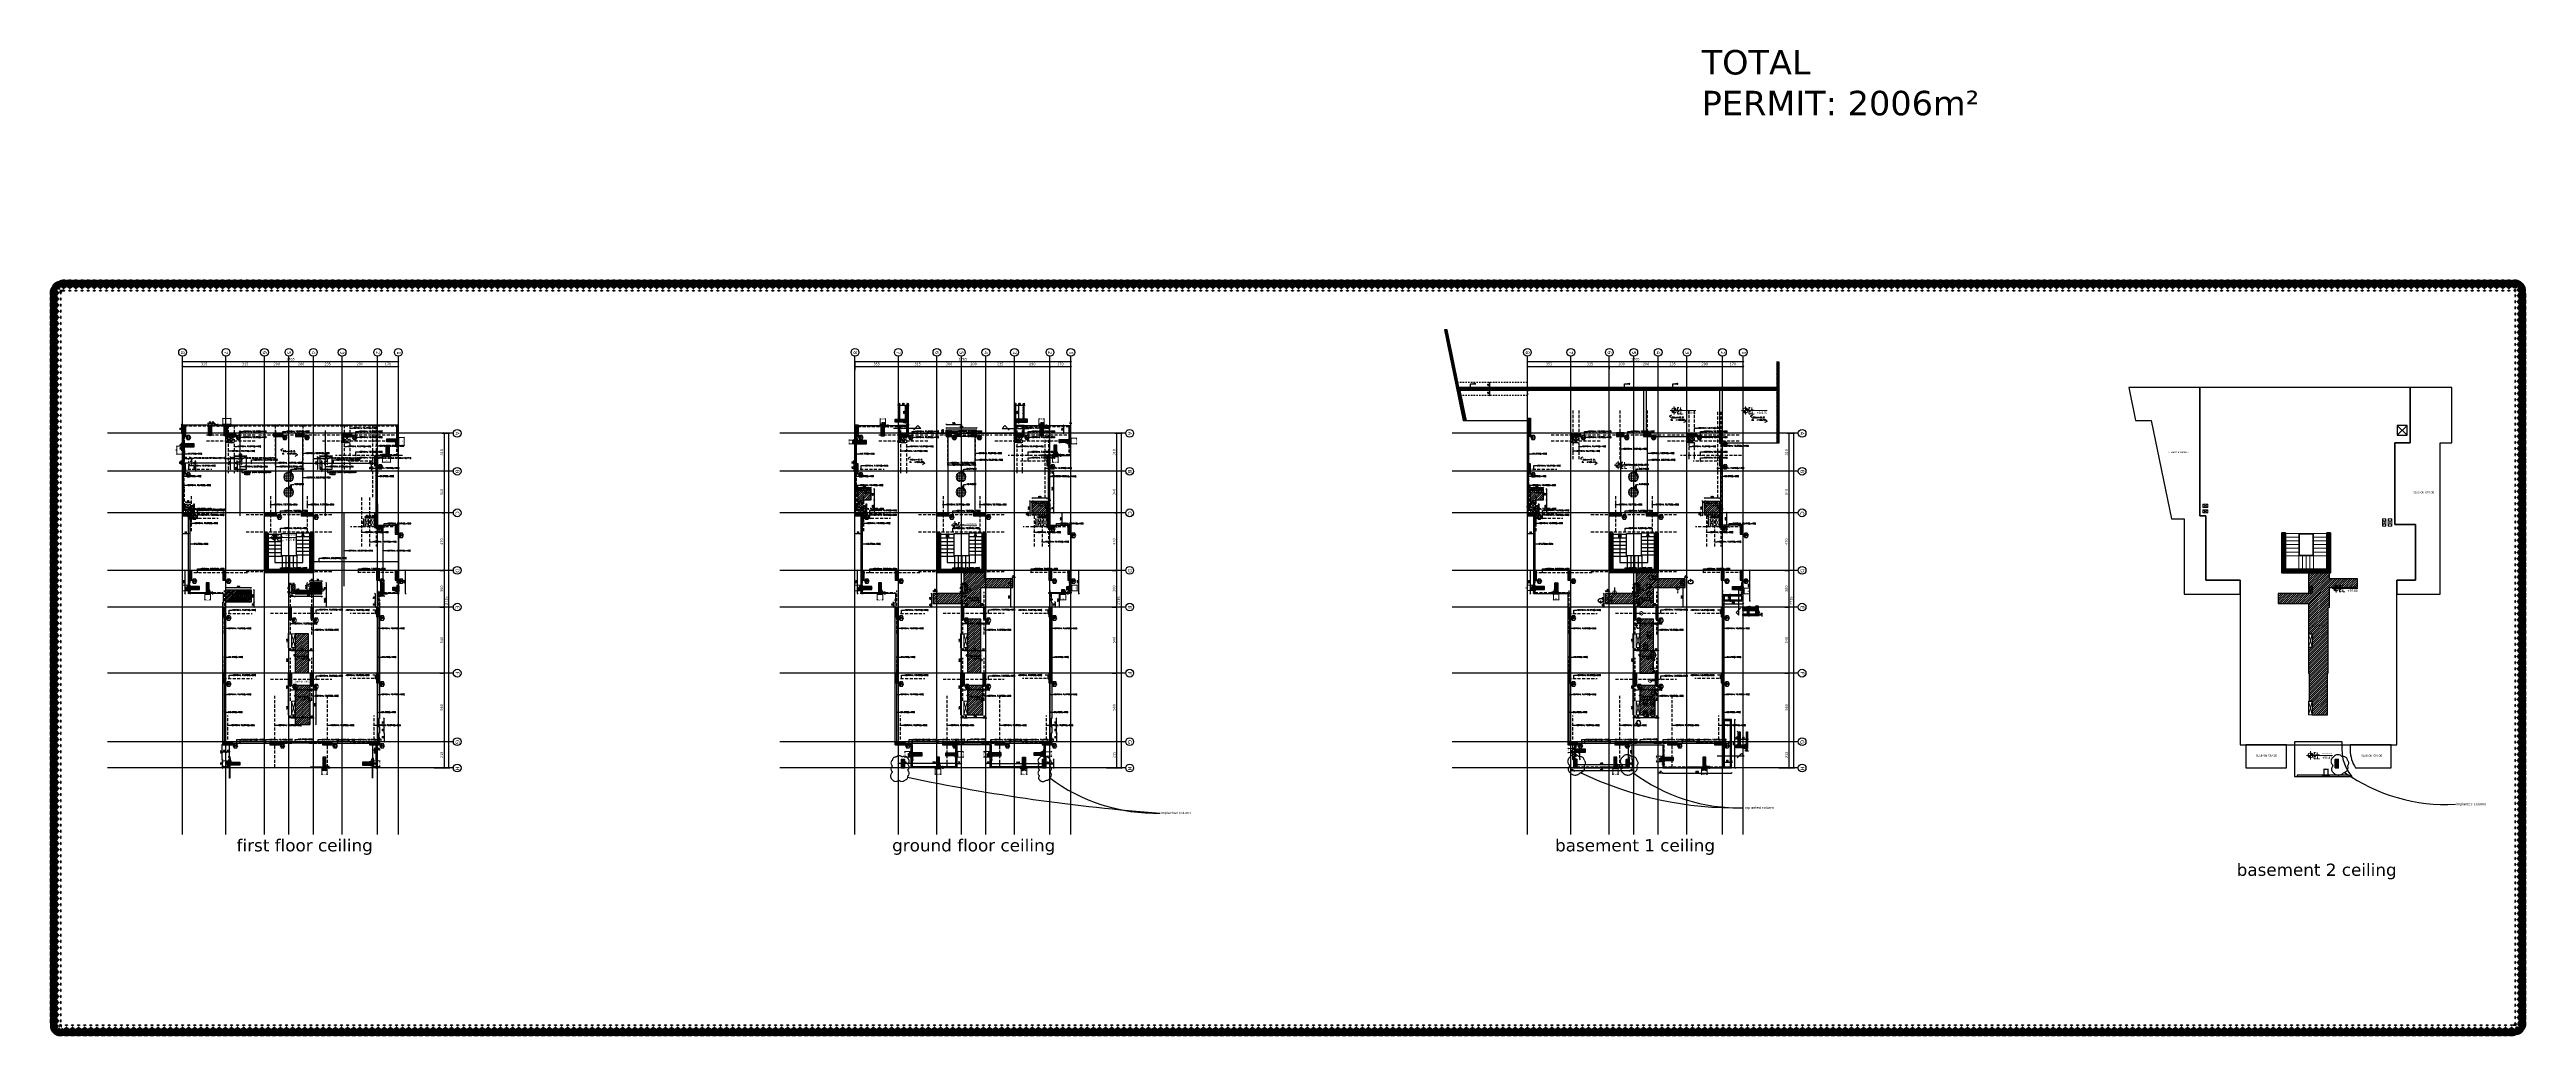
# Model space of a CAD drawing. Header units: inches. Extents: x -48 to 777, y -156 to 510.
# Drawn here: x 259.6 to 462.2, y 204.8 to 285.4 of the extents above; entities that cross this region are included whole.
import ezdxf
from ezdxf.enums import TextEntityAlignment as Align

# ---------------------------------------------------------------- set-up
doc = ezdxf.new("R2010")
doc.units = ezdxf.units.IN
doc.header["$MEASUREMENT"] = 0
for name, pattern in [('HIDDEN', [0.375, 0.25, -0.125]), ('HIDDEN2', [0.1875, 0.125, -0.0625]), ('NUHA', [1.45, 0.75, -0.25, 0.2, -0.25])]:
    doc.linetypes.add(name, pattern=pattern)
doc.layers.get('Defpoints').update_dxf_attribs({"lineweight": 5})
for name, color, linetype, lineweight in [('A-DIM', 9, 'Continuous', 5), ('A-PILLARS', 1, 'Continuous', 60), ('A-SANITARY', 120, 'Continuous', 5), ('A-SIGNS1', 20, 'Continuous', 15), ('A-SIGNS2', 30, 'Continuous', 15), ('A-STAIRS', 135, 'Continuous', 20), ('A-TEXT', 50, 'Continuous', 15), ('C-GLASS', 162, 'Continuous', 30), ('C-STONE', 42, 'Continuous', 30), ('C-WOOD', 28, 'Continuous', 30), ('D-METAL', 156, 'Continuous', 20), ('H-PILLARS', 61, 'Continuous', 5), ('str-shaft', 1, 'Continuous', 5)]:
    doc.layers.add(name, color=color, linetype=linetype, lineweight=lineweight)
doc.layers.add('HH-GREY', color=253, linetype='Continuous', lineweight=5, true_color=0x828282)
for name, color, linetype in [('Str-Axes', 8, 'Continuous'), ('str-basement1-slab', 5, 'Continuous'), ('str-basement2', 5, 'Continuous'), ('str-col-hatch', 8, 'Continuous'), ('str-COL-TAG-100', 1, 'Continuous'), ('str-COL-TAG-50', 7, 'Continuous'), ('str-columns', 3, 'Continuous'), ('str-slab-bottom-reinf.', 1, 'Continuous'), ('str-slab-top', 1, 'Continuous'), ('str-stairs', 2, 'Continuous'), ('str-sunken-slabs', 5, 'Continuous'), ('str-walls', 5, 'Continuous')]:
    doc.layers.add(name, color=color, linetype=linetype)
doc.styles.add('ROMAN', font='ROMANS.SHX')
doc.styles.add('ROMAND', font='verdana.ttf')
doc.styles.add('ROMANS', font='romans__.ttf', dxfattribs={"height": 0.14})
doc.dimstyles.new('M-1.100', dxfattribs={"dimtxt": 0.2, "dimasz": 0.1, "dimexe": 0.05, "dimexo": 0.05, "dimgap": 0.1, "dimtad": 1, "dimlfac": 100, "dimrnd": 0.5, "dimzin": 9, "dimdsep": 46, "dimtxsty": 'ROMAND', "dimblk": 'OBLIQUE', "dimcen": 1, "dimdle": 0.05, "dimclrd": 256, "dimclre": 256, "dimclrt": 2, "dimadec": 0, "dimazin": 0, "dimtfac": 0.666667, "dimtmove": 2, "dimatfit": 3, "dimfxl": 0.04, "dimtolj": 1, "dimtzin": 5, "dimlwd": -1, "dimlwe": -1, "dimarcsym": 0})
doc.dimstyles.new('M-1.50', dxfattribs={"dimtxt": 0.1, "dimasz": 0.05, "dimexe": 0.025, "dimexo": 0.025, "dimgap": 0.05, "dimtad": 1, "dimlfac": 100, "dimrnd": 0.5, "dimzin": 9, "dimdsep": 46, "dimtxsty": 'ROMAND', "dimblk": 'OBLIQUE', "dimcen": 1, "dimdle": 0.025, "dimclrd": 256, "dimclre": 256, "dimclrt": 2, "dimadec": 0, "dimazin": 0, "dimtfac": 0.666667, "dimtmove": 2, "dimatfit": 3, "dimfxl": 0.04, "dimtolj": 1, "dimtzin": 5, "dimlwd": -1, "dimlwe": -1, "dimarcsym": 0})
doc.dimstyles.new('structure', dxfattribs={"dimtxt": 0.1, "dimasz": 0.07, "dimexe": 0.18, "dimexo": 1, "dimgap": 0.05, "dimtad": 1, "dimdec": 1, "dimlfac": 100, "dimrnd": 0.5, "dimdsep": 46, "dimtxsty": 'ROMAN', "dimblk1": 'OBLIQUE', "dimblk2": 'OBLIQUE', "dimsah": 1, "dimcen": 0.009, "dimse1": 1, "dimse2": 1, "dimclrd": 4, "dimclre": 9, "dimclrt": 1, "dimadec": 0, "dimazin": 0, "dimtfac": 0.066667, "dimtdec": 1, "dimtix": 1, "dimtmove": 2, "dimatfit": 3, "dimldrblk": 'OBLIQUE', "dimfxl": 0.18, "dimtolj": 1, "dimarcsym": 0})
pattern_1 = [(45, (-210.28404, -75.573415), (-0.0176776695, 0.0176776695), [])]
pattern_2 = [(45, (-70.25555, 14.570377), (-0.0176776695, 0.0176776695), [])]
pattern_3 = [(315, (0, 0.291075), (0.0176776695, 0.0176776695), [])]
pattern_4 = [(315, (0, 0.224785), (0.0176776695, 0.0176776695), [])]
pattern_5 = [(315, (-55.031644, 0.05), (0.0176776695, 0.0176776695), [])]
pattern_6 = [(315, (-55, -1e-08), (0.0176776695, 0.0176776695), [])]
pattern_7 = [(315, (-54.95, -0.801284), (0.0176776695, 0.0176776695), [])]

# ---------------------------------------------------------------- blocks, each defined once
blk = doc.blocks.new('GXFHGCGFCD')
at = {"layer": 'A-SIGNS1', "linetype": 'NUHA'}
h = blk.add_hatch(color=256, dxfattribs=at)
h.paths.add_polyline_path([(90.38, 61.33), (90.38, 61.17), (90.54, 61.17, 0.414214)])
h.paths.add_polyline_path([(90.38, 61.17), (90.22, 61.17, 0.414214), (90.38, 61.01)])
at = {"layer": 'A-SIGNS1'}
for p, q in [((90.13, 61.17), (91.79, 61.17)), ((90.38, 60.91), (90.38, 61.43))]:
    blk.add_line(p, q, dxfattribs=at)
blk.add_circle((90.38, 61.17), 0.16, dxfattribs=at)
blk = doc.blocks.new('DGXFHXFGDFD')
at = {"layer": 'A-SIGNS1'}
blk.add_blockref('GXFHGCGFCD', (0, 0), dxfattribs=at)
at = {"layer": 'A-SIGNS2', "linetype": 'NUHA', "style": 'ROMANS'}
for s, p in [('C.L.', (90.58, 60.94)), ('F.L.', (90.58, 61.2))]:
    blk.add_text(s, height=0.16, dxfattribs=at).set_placement(p)
at = {"layer": 'A-SIGNS2', "style": 'ROMANS', "width": 0.910135, "flags": 4}
for tag, p, p2 in [('NIV.BETON', (91.12, 60.94), (91.79, 60.94)), ('NIV.FINI', (91.12, 61.2), (91.79, 61.2))]:
    blk.add_attdef(tag, text='', height=0.16, dxfattribs=at).set_placement(p, p2, align=Align.FIT)
blk = doc.blocks.new('_Oblique')
at = {"color": 0, "linetype": 'ByBlock', "lineweight": -2}
blk.add_line((-0.5, -0.5), (0.5, 0.5), dxfattribs=at)
blk = doc.blocks.new('*D1384')
at = {"layer": 'A-DIM', "transparency": 16777216}
for p, q in [((273.75, 255.28), (274.45, 255.28)), ((273.77, 254.83), (273.77, 255.3)), ((274.42, 254.83), (274.42, 255.3))]:
    blk.add_line(p, q, dxfattribs=at)
at = {"layer": 'Defpoints', "color": 0, "transparency": 16777216}
for p in [(274.42, 255.28), (273.77, 254.81), (274.42, 254.81)]:
    blk.add_point(p, dxfattribs=at)
at = {"layer": 'A-DIM', "transparency": 16777216, "xscale": 0.05, "yscale": 0.05, "zscale": 0.05, "rotation": 180}
blk.add_blockref('_Oblique', (273.77, 255.28), dxfattribs=at)
at = {"layer": 'A-DIM', "transparency": 16777216, "xscale": 0.05, "yscale": 0.05, "zscale": 0.05}
blk.add_blockref('_Oblique', (274.42, 255.28), dxfattribs=at)
at = {"layer": 'A-DIM', "color": 2, "transparency": 16777216, "insert": (274.1, 255.38), "char_height": 0.1, "attachment_point": 5, "style": 'ROMAND'}
blk.add_mtext('\\A1;65', dxfattribs=at)
blk = doc.blocks.new('*D1386')
at = {"layer": 'A-DIM', "transparency": 16777216}
for p, q in [((288.15, 253.71), (288.62, 253.71)), ((288.6, 253.74), (288.6, 253.04)), ((288.15, 253.06), (288.62, 253.06))]:
    blk.add_line(p, q, dxfattribs=at)
at = {"layer": 'Defpoints', "color": 0, "transparency": 16777216}
for p in [(288.13, 253.71), (288.13, 253.06), (288.6, 253.06)]:
    blk.add_point(p, dxfattribs=at)
at = {"layer": 'A-DIM', "transparency": 16777216, "xscale": 0.05, "yscale": 0.05, "zscale": 0.05}
for p, rotation in [((288.6, 253.71), 90), ((288.6, 253.06), 270)]:
    blk.add_blockref('_Oblique', p, dxfattribs=dict(at, rotation=rotation))
at = {"layer": 'A-DIM', "color": 2, "transparency": 16777216, "insert": (288.49, 253.39), "char_height": 0.1, "attachment_point": 5, "rotation": 90, "style": 'ROMAND'}
blk.add_mtext('\\A1;65', dxfattribs=at)
blk = doc.blocks.new('*D1387')
at = {"layer": 'A-DIM', "transparency": 16777216}
for p, q in [((287.51, 251.69), (286.81, 251.69)), ((286.84, 252.13), (286.84, 251.66)), ((287.49, 252.13), (287.49, 251.66))]:
    blk.add_line(p, q, dxfattribs=at)
at = {"layer": 'Defpoints', "color": 0, "transparency": 16777216}
for p in [(286.84, 252.16), (286.84, 251.69), (287.49, 252.16)]:
    blk.add_point(p, dxfattribs=at)
at = {"layer": 'A-DIM', "transparency": 16777216, "xscale": 0.05, "yscale": 0.05, "zscale": 0.05, "rotation": 180}
blk.add_blockref('_Oblique', (286.84, 251.69), dxfattribs=at)
at = {"layer": 'A-DIM', "transparency": 16777216, "xscale": 0.05, "yscale": 0.05, "zscale": 0.05}
blk.add_blockref('_Oblique', (287.49, 251.69), dxfattribs=at)
at = {"layer": 'A-DIM', "color": 2, "transparency": 16777216, "insert": (287.16, 251.79), "char_height": 0.1, "attachment_point": 5, "style": 'ROMAND'}
blk.add_mtext('\\A1;65', dxfattribs=at)
blk = doc.blocks.new('*D1388')
at = {"layer": 'A-DIM', "transparency": 16777216}
for p, q in [((398.2, 241.4), (398.67, 241.4)), ((398.65, 241.43), (398.65, 240.93)), ((398.2, 240.95), (398.67, 240.95))]:
    blk.add_line(p, q, dxfattribs=at)
at = {"layer": 'Defpoints', "color": 0, "transparency": 16777216}
for p in [(398.18, 241.4), (398.18, 240.95), (398.65, 240.95)]:
    blk.add_point(p, dxfattribs=at)
at = {"layer": 'A-DIM', "transparency": 16777216, "xscale": 0.05, "yscale": 0.05, "zscale": 0.05}
for p, rotation in [((398.65, 241.4), 90), ((398.65, 240.95), 270)]:
    blk.add_blockref('_Oblique', p, dxfattribs=dict(at, rotation=rotation))
at = {"layer": 'A-DIM', "color": 2, "transparency": 16777216, "insert": (398.54, 241.18), "char_height": 0.1, "attachment_point": 5, "rotation": 90, "style": 'ROMAND'}
blk.add_mtext('\\A1;45', dxfattribs=at)
blk = doc.blocks.new('*D1389')
at = {"layer": 'A-DIM', "transparency": 16777216}
for p, q in [((383.08, 240.44), (382.58, 240.44)), ((382.61, 240.88), (382.61, 240.41)), ((383.06, 240.88), (383.06, 240.41))]:
    blk.add_line(p, q, dxfattribs=at)
at = {"layer": 'Defpoints', "color": 0, "transparency": 16777216}
for p in [(382.61, 240.91), (382.61, 240.44), (383.06, 240.91)]:
    blk.add_point(p, dxfattribs=at)
at = {"layer": 'A-DIM', "transparency": 16777216, "xscale": 0.05, "yscale": 0.05, "zscale": 0.05, "rotation": 180}
blk.add_blockref('_Oblique', (382.61, 240.44), dxfattribs=at)
at = {"layer": 'A-DIM', "transparency": 16777216, "xscale": 0.05, "yscale": 0.05, "zscale": 0.05}
blk.add_blockref('_Oblique', (383.06, 240.44), dxfattribs=at)
at = {"layer": 'A-DIM', "color": 2, "transparency": 16777216, "insert": (382.83, 240.54), "char_height": 0.1, "attachment_point": 5, "style": 'ROMAND'}
blk.add_mtext('\\A1;45', dxfattribs=at)
blk = doc.blocks.new('*D1390')
at = {"layer": 'A-DIM', "transparency": 16777216}
for p, q in [((380.9, 241.65), (380.43, 241.65)), ((380.9, 241.2), (380.43, 241.2)), ((380.46, 241.67), (380.46, 241.17))]:
    blk.add_line(p, q, dxfattribs=at)
at = {"layer": 'Defpoints', "color": 0, "transparency": 16777216}
for p in [(380.46, 241.2), (380.93, 241.65), (380.93, 241.2)]:
    blk.add_point(p, dxfattribs=at)
at = {"layer": 'A-DIM', "transparency": 16777216, "xscale": 0.05, "yscale": 0.05, "zscale": 0.05}
for p, rotation in [((380.46, 241.65), 90), ((380.46, 241.2), 270)]:
    blk.add_blockref('_Oblique', p, dxfattribs=dict(at, rotation=rotation))
at = {"layer": 'A-DIM', "color": 2, "transparency": 16777216, "insert": (380.36, 241.42), "char_height": 0.1, "attachment_point": 5, "rotation": 90, "style": 'ROMAND'}
blk.add_mtext('\\A1;45', dxfattribs=at)
blk = doc.blocks.new('*D1391')
at = {"layer": 'A-DIM', "transparency": 16777216}
for p, q in [((286.15, 227.28), (286.62, 227.28)), ((286.6, 227.31), (286.6, 227.19)), ((286.6, 226.81), (286.6, 226.93)), ((286.15, 226.83), (286.62, 226.83))]:
    blk.add_line(p, q, dxfattribs=at)
at = {"layer": 'Defpoints', "color": 0, "transparency": 16777216}
for p in [(286.13, 227.28), (286.6, 227.28), (286.13, 226.83)]:
    blk.add_point(p, dxfattribs=at)
at = {"layer": 'A-DIM', "transparency": 16777216, "xscale": 0.05, "yscale": 0.05, "zscale": 0.05}
for p, rotation in [((286.6, 227.28), 90), ((286.6, 226.83), 270)]:
    blk.add_blockref('_Oblique', p, dxfattribs=dict(at, rotation=rotation))
at = {"layer": 'A-DIM', "color": 2, "transparency": 16777216, "insert": (286.6, 227.06), "char_height": 0.1, "attachment_point": 5, "rotation": 90, "style": 'ROMAND'}
blk.add_mtext('\\A1;45', dxfattribs=at)
blk = doc.blocks.new('*D1392')
at = {"layer": 'A-DIM', "transparency": 16777216}
for p, q in [((274.2, 227.28), (273.73, 227.28)), ((273.76, 227.31), (273.76, 227.19)), ((273.76, 226.81), (273.76, 226.93)), ((274.2, 226.83), (273.73, 226.83))]:
    blk.add_line(p, q, dxfattribs=at)
at = {"layer": 'Defpoints', "color": 0, "transparency": 16777216}
for p in [(273.76, 227.28), (274.23, 227.28), (274.23, 226.83)]:
    blk.add_point(p, dxfattribs=at)
at = {"layer": 'A-DIM', "transparency": 16777216, "xscale": 0.05, "yscale": 0.05, "zscale": 0.05}
for p, rotation in [((273.76, 227.28), 90), ((273.76, 226.83), 270)]:
    blk.add_blockref('_Oblique', p, dxfattribs=dict(at, rotation=rotation))
at = {"layer": 'A-DIM', "color": 2, "transparency": 16777216, "insert": (273.76, 227.06), "char_height": 0.1, "attachment_point": 5, "rotation": 90, "style": 'ROMAND'}
blk.add_mtext('\\A1;45', dxfattribs=at)
blk = doc.blocks.new('*D1393')
at = {"layer": 'A-DIM', "transparency": 16777216}
for p, q in [((270.45, 253.01), (269.98, 253.01)), ((270.45, 252.36), (269.98, 252.36)), ((270.01, 253.03), (270.01, 252.33))]:
    blk.add_line(p, q, dxfattribs=at)
at = {"layer": 'Defpoints', "color": 0, "transparency": 16777216}
for p in [(270.01, 252.36), (270.48, 253.01), (270.48, 252.36)]:
    blk.add_point(p, dxfattribs=at)
at = {"layer": 'A-DIM', "transparency": 16777216, "xscale": 0.05, "yscale": 0.05, "zscale": 0.05}
for p, rotation in [((270.01, 253.01), 90), ((270.01, 252.36), 270)]:
    blk.add_blockref('_Oblique', p, dxfattribs=dict(at, rotation=rotation))
at = {"layer": 'A-DIM', "color": 2, "transparency": 16777216, "insert": (269.91, 252.68), "char_height": 0.1, "attachment_point": 5, "rotation": 90, "style": 'ROMAND'}
blk.add_mtext('\\A1;65', dxfattribs=at)
blk = doc.blocks.new('*D1394')
at = {"layer": 'A-DIM', "transparency": 16777216}
for p, q in [((281.83, 226.19), (281.95, 226.19)), ((281.86, 226.63), (281.86, 226.16)), ((282.33, 226.19), (282.21, 226.19)), ((282.31, 226.63), (282.31, 226.16))]:
    blk.add_line(p, q, dxfattribs=at)
at = {"layer": 'Defpoints', "color": 0, "transparency": 16777216}
for p in [(281.86, 226.66), (282.31, 226.66), (282.31, 226.19)]:
    blk.add_point(p, dxfattribs=at)
at = {"layer": 'A-DIM', "transparency": 16777216, "xscale": 0.05, "yscale": 0.05, "zscale": 0.05}
for p, rotation in [((281.86, 226.19), 179.999999996805), ((282.31, 226.19), 359.999999996805)]:
    blk.add_blockref('_Oblique', p, dxfattribs=dict(at, rotation=rotation))
at = {"layer": 'A-DIM', "color": 2, "transparency": 16777216, "insert": (282.08, 226.19), "char_height": 0.1, "attachment_point": 5, "rotation": 360, "style": 'ROMAND'}
blk.add_mtext('\\A1;45', dxfattribs=at)
blk = doc.blocks.new('*D1395')
at = {"layer": 'A-DIM', "transparency": 16777216}
for p, q in [((272.28, 240.44), (272.4, 240.44)), ((272.3, 240.88), (272.3, 240.41)), ((272.78, 240.44), (272.66, 240.44)), ((272.75, 240.88), (272.75, 240.41))]:
    blk.add_line(p, q, dxfattribs=at)
at = {"layer": 'Defpoints', "color": 0, "transparency": 16777216}
for p in [(272.3, 240.91), (272.75, 240.91), (272.75, 240.44)]:
    blk.add_point(p, dxfattribs=at)
at = {"layer": 'A-DIM', "transparency": 16777216, "xscale": 0.05, "yscale": 0.05, "zscale": 0.05}
for p, rotation in [((272.3, 240.44), 179.999999996805), ((272.75, 240.44), 359.999999996805)]:
    blk.add_blockref('_Oblique', p, dxfattribs=dict(at, rotation=rotation))
at = {"layer": 'A-DIM', "color": 2, "transparency": 16777216, "insert": (272.53, 240.44), "char_height": 0.1, "attachment_point": 5, "rotation": 360, "style": 'ROMAND'}
blk.add_mtext('\\A1;45', dxfattribs=at)
blk = doc.blocks.new('*D1396')
at = {"layer": 'A-DIM', "transparency": 16777216}
for p, q in [((270.9, 241.64), (270.43, 241.64)), ((270.9, 241.19), (270.43, 241.19)), ((270.46, 241.66), (270.46, 241.54)), ((270.46, 241.16), (270.46, 241.28))]:
    blk.add_line(p, q, dxfattribs=at)
at = {"layer": 'Defpoints', "color": 0, "transparency": 16777216}
for p in [(270.46, 241.19), (270.93, 241.64), (270.93, 241.19)]:
    blk.add_point(p, dxfattribs=at)
at = {"layer": 'A-DIM', "transparency": 16777216, "xscale": 0.05, "yscale": 0.05, "zscale": 0.05}
for p, rotation in [((270.46, 241.64), 90), ((270.46, 241.19), 270)]:
    blk.add_blockref('_Oblique', p, dxfattribs=dict(at, rotation=rotation))
at = {"layer": 'A-DIM', "color": 2, "transparency": 16777216, "insert": (270.46, 241.41), "char_height": 0.1, "attachment_point": 5, "rotation": 90, "style": 'ROMAND'}
blk.add_mtext('\\A1;45', dxfattribs=at)
blk = doc.blocks.new('*D1397')
at = {"layer": 'A-DIM', "transparency": 16777216}
for p, q in [((327.28, 240.44), (327.4, 240.44)), ((327.3, 240.88), (327.3, 240.41)), ((327.78, 240.44), (327.66, 240.44)), ((327.75, 240.88), (327.75, 240.41))]:
    blk.add_line(p, q, dxfattribs=at)
at = {"layer": 'Defpoints', "color": 0, "transparency": 16777216}
for p in [(327.3, 240.91), (327.75, 240.91), (327.75, 240.44)]:
    blk.add_point(p, dxfattribs=at)
at = {"layer": 'A-DIM', "transparency": 16777216, "xscale": 0.05, "yscale": 0.05, "zscale": 0.05}
for p, rotation in [((327.3, 240.44), 179.999999996805), ((327.75, 240.44), 359.999999996805)]:
    blk.add_blockref('_Oblique', p, dxfattribs=dict(at, rotation=rotation))
at = {"layer": 'A-DIM', "color": 2, "transparency": 16777216, "insert": (327.53, 240.44), "char_height": 0.1, "attachment_point": 5, "rotation": 360, "style": 'ROMAND'}
blk.add_mtext('\\A1;45', dxfattribs=at)
blk = doc.blocks.new('*D1398')
at = {"layer": 'A-DIM', "transparency": 16777216}
for p, q in [((325.9, 241.64), (325.43, 241.64)), ((325.9, 241.19), (325.43, 241.19)), ((325.46, 241.66), (325.46, 241.54)), ((325.46, 241.16), (325.46, 241.28))]:
    blk.add_line(p, q, dxfattribs=at)
at = {"layer": 'Defpoints', "color": 0, "transparency": 16777216}
for p in [(325.46, 241.19), (325.93, 241.64), (325.93, 241.19)]:
    blk.add_point(p, dxfattribs=at)
at = {"layer": 'A-DIM', "transparency": 16777216, "xscale": 0.05, "yscale": 0.05, "zscale": 0.05}
for p, rotation in [((325.46, 241.64), 90), ((325.46, 241.19), 270)]:
    blk.add_blockref('_Oblique', p, dxfattribs=dict(at, rotation=rotation))
at = {"layer": 'A-DIM', "color": 2, "transparency": 16777216, "insert": (325.46, 241.41), "char_height": 0.1, "attachment_point": 5, "rotation": 90, "style": 'ROMAND'}
blk.add_mtext('\\A1;45', dxfattribs=at)
blk = doc.blocks.new('*D1399')
at = {"layer": 'A-DIM', "transparency": 16777216}
for p, q in [((343.2, 241.64), (343.67, 241.64)), ((343.2, 241.19), (343.67, 241.19)), ((343.65, 241.67), (343.65, 241.17))]:
    blk.add_line(p, q, dxfattribs=at)
at = {"layer": 'Defpoints', "color": 0, "transparency": 16777216}
for p in [(343.18, 241.64), (343.18, 241.19), (343.65, 241.19)]:
    blk.add_point(p, dxfattribs=at)
at = {"layer": 'A-DIM', "transparency": 16777216, "xscale": 0.05, "yscale": 0.05, "zscale": 0.05}
for p, rotation in [((343.65, 241.64), 90), ((343.65, 241.19), 270)]:
    blk.add_blockref('_Oblique', p, dxfattribs=dict(at, rotation=rotation))
at = {"layer": 'A-DIM', "color": 2, "transparency": 16777216, "insert": (343.54, 241.42), "char_height": 0.1, "attachment_point": 5, "rotation": 90, "style": 'ROMAND'}
blk.add_mtext('\\A1;45', dxfattribs=at)
blk = doc.blocks.new('*D1400')
at = {"layer": 'A-DIM', "transparency": 16777216}
for p, q in [((327.5, 255.23), (327.62, 255.23)), ((327.53, 254.78), (327.53, 255.25)), ((328, 255.23), (327.88, 255.23)), ((327.98, 254.78), (327.98, 255.25))]:
    blk.add_line(p, q, dxfattribs=at)
at = {"layer": 'Defpoints', "color": 0, "transparency": 16777216}
for p in [(327.53, 254.76), (327.98, 255.23), (327.98, 254.76)]:
    blk.add_point(p, dxfattribs=at)
at = {"layer": 'A-DIM', "transparency": 16777216, "xscale": 0.05, "yscale": 0.05, "zscale": 0.05}
for p, rotation in [((327.53, 255.23), 180.0000000031983), ((327.98, 255.23), 3.198264009929906e-09)]:
    blk.add_blockref('_Oblique', p, dxfattribs=dict(at, rotation=rotation))
at = {"layer": 'A-DIM', "color": 2, "transparency": 16777216, "insert": (327.75, 255.23), "char_height": 0.1, "attachment_point": 5, "rotation": 0, "style": 'ROMAND'}
blk.add_mtext('\\A1;45', dxfattribs=at)
blk = doc.blocks.new('*D1401')
at = {"layer": 'A-DIM', "transparency": 16777216}
for p, q in [((340.49, 255.23), (340.61, 255.23)), ((340.51, 254.78), (340.51, 255.25)), ((340.99, 255.23), (340.87, 255.23)), ((340.96, 254.78), (340.96, 255.25))]:
    blk.add_line(p, q, dxfattribs=at)
at = {"layer": 'Defpoints', "color": 0, "transparency": 16777216}
for p in [(340.51, 254.76), (340.96, 255.23), (340.96, 254.76)]:
    blk.add_point(p, dxfattribs=at)
at = {"layer": 'A-DIM', "transparency": 16777216, "xscale": 0.05, "yscale": 0.05, "zscale": 0.05}
for p, rotation in [((340.51, 255.23), 180.0000000031983), ((340.96, 255.23), 3.198264009929906e-09)]:
    blk.add_blockref('_Oblique', p, dxfattribs=dict(at, rotation=rotation))
at = {"layer": 'A-DIM', "color": 2, "transparency": 16777216, "insert": (340.74, 255.23), "char_height": 0.1, "attachment_point": 5, "rotation": 0, "style": 'ROMAND'}
blk.add_mtext('\\A1;45', dxfattribs=at)
blk = doc.blocks.new('*D1402')
at = {"layer": 'A-DIM', "transparency": 16777216}
for p, q in [((343.15, 253.65), (343.62, 253.65)), ((343.6, 253.67), (343.6, 253.55)), ((343.6, 253.17), (343.6, 253.29)), ((343.15, 253.2), (343.62, 253.2))]:
    blk.add_line(p, q, dxfattribs=at)
at = {"layer": 'Defpoints', "color": 0, "transparency": 16777216}
for p in [(343.13, 253.65), (343.13, 253.2), (343.6, 253.2)]:
    blk.add_point(p, dxfattribs=at)
at = {"layer": 'A-DIM', "transparency": 16777216, "xscale": 0.05, "yscale": 0.05, "zscale": 0.05}
for p, rotation in [((343.6, 253.65), 90), ((343.6, 253.2), 270)]:
    blk.add_blockref('_Oblique', p, dxfattribs=dict(at, rotation=rotation))
at = {"layer": 'A-DIM', "color": 2, "transparency": 16777216, "insert": (343.6, 253.42), "char_height": 0.1, "attachment_point": 5, "rotation": 90, "style": 'ROMAND'}
blk.add_mtext('\\A1;45', dxfattribs=at)
blk = doc.blocks.new('*D1403')
at = {"layer": 'A-DIM', "transparency": 16777216}
for p, q in [((342.24, 240.44), (342.74, 240.44)), ((342.26, 240.88), (342.26, 240.41)), ((342.71, 240.88), (342.71, 240.41))]:
    blk.add_line(p, q, dxfattribs=at)
at = {"layer": 'Defpoints', "color": 0, "transparency": 16777216}
for p in [(342.26, 240.91), (342.71, 240.91), (342.71, 240.44)]:
    blk.add_point(p, dxfattribs=at)
at = {"layer": 'A-DIM', "transparency": 16777216, "xscale": 0.05, "yscale": 0.05, "zscale": 0.05}
for p, rotation in [((342.26, 240.44), 179.9999999968017), ((342.71, 240.44), 359.9999999968018)]:
    blk.add_blockref('_Oblique', p, dxfattribs=dict(at, rotation=rotation))
at = {"layer": 'A-DIM', "color": 2, "transparency": 16777216, "insert": (342.49, 240.54), "char_height": 0.1, "attachment_point": 5, "rotation": 360, "style": 'ROMAND'}
blk.add_mtext('\\A1;45', dxfattribs=at)
blk = doc.blocks.new('*D1404')
at = {"layer": 'A-DIM', "transparency": 16777216}
for p, q in [((332.01, 226.19), (332.13, 226.19)), ((332.04, 226.63), (332.04, 226.16)), ((332.51, 226.19), (332.39, 226.19)), ((332.49, 226.63), (332.49, 226.16))]:
    blk.add_line(p, q, dxfattribs=at)
at = {"layer": 'Defpoints', "color": 0, "transparency": 16777216}
for p in [(332.04, 226.66), (332.49, 226.66), (332.49, 226.19)]:
    blk.add_point(p, dxfattribs=at)
at = {"layer": 'A-DIM', "transparency": 16777216, "xscale": 0.05, "yscale": 0.05, "zscale": 0.05}
for p, rotation in [((332.04, 226.19), 179.999999996805), ((332.49, 226.19), 359.999999996805)]:
    blk.add_blockref('_Oblique', p, dxfattribs=dict(at, rotation=rotation))
at = {"layer": 'A-DIM', "color": 2, "transparency": 16777216, "insert": (332.26, 226.19), "char_height": 0.1, "attachment_point": 5, "rotation": 360, "style": 'ROMAND'}
blk.add_mtext('\\A1;45', dxfattribs=at)
blk = doc.blocks.new('*D1405')
at = {"layer": 'A-DIM', "transparency": 16777216}
for p, q in [((339.06, 226.19), (339.18, 226.19)), ((339.08, 226.63), (339.08, 226.16)), ((339.56, 226.19), (339.44, 226.19)), ((339.53, 226.63), (339.53, 226.16))]:
    blk.add_line(p, q, dxfattribs=at)
at = {"layer": 'Defpoints', "color": 0, "transparency": 16777216}
for p in [(339.08, 226.66), (339.08, 226.19), (339.53, 226.66)]:
    blk.add_point(p, dxfattribs=at)
at = {"layer": 'A-DIM', "transparency": 16777216, "xscale": 0.05, "yscale": 0.05, "zscale": 0.05, "rotation": 180}
blk.add_blockref('_Oblique', (339.08, 226.19), dxfattribs=at)
at = {"layer": 'A-DIM', "transparency": 16777216, "xscale": 0.05, "yscale": 0.05, "zscale": 0.05}
blk.add_blockref('_Oblique', (339.53, 226.19), dxfattribs=at)
at = {"layer": 'A-DIM', "color": 2, "transparency": 16777216, "insert": (339.31, 226.19), "char_height": 0.1, "attachment_point": 5, "style": 'ROMAND'}
blk.add_mtext('\\A1;45', dxfattribs=at)
blk = doc.blocks.new('*D1406')
at = {"layer": 'A-DIM', "transparency": 16777216}
for p, q in [((341.05, 228.03), (341.57, 228.03)), ((341.05, 227.68), (341.57, 227.68)), ((341.55, 228.03), (341.55, 228.08)), ((341.55, 228.03), (341.55, 227.99)), ((341.55, 227.68), (341.55, 227.73)), ((341.55, 227.68), (341.55, 227.63))]:
    blk.add_line(p, q, dxfattribs=at)
at = {"layer": 'Defpoints', "color": 0, "transparency": 16777216}
for p in [(341.03, 228.03), (341.03, 227.68), (341.55, 227.68)]:
    blk.add_point(p, dxfattribs=at)
at = {"layer": 'A-DIM', "transparency": 16777216, "xscale": 0.05, "yscale": 0.05, "zscale": 0.05}
for p, rotation in [((341.55, 228.03), 270), ((341.55, 227.68), 90)]:
    blk.add_blockref('_Oblique', p, dxfattribs=dict(at, rotation=rotation))
at = {"layer": 'A-DIM', "color": 2, "transparency": 16777216, "insert": (341.55, 227.86), "char_height": 0.1, "attachment_point": 5, "rotation": 90, "style": 'ROMAND'}
blk.add_mtext('\\A1;35', dxfattribs=at)
blk = doc.blocks.new('*D1407')
at = {"layer": 'A-DIM', "transparency": 16777216}
for p, q in [((394.69, 226.19), (394.81, 226.19)), ((394.72, 226.63), (394.72, 226.16)), ((395.19, 226.19), (395.07, 226.19)), ((395.17, 226.63), (395.17, 226.16))]:
    blk.add_line(p, q, dxfattribs=at)
at = {"layer": 'Defpoints', "color": 0, "transparency": 16777216}
for p in [(394.72, 226.66), (395.17, 226.66), (395.17, 226.19)]:
    blk.add_point(p, dxfattribs=at)
at = {"layer": 'A-DIM', "transparency": 16777216, "xscale": 0.05, "yscale": 0.05, "zscale": 0.05}
for p, rotation in [((394.72, 226.19), 179.999999996805), ((395.17, 226.19), 359.999999996805)]:
    blk.add_blockref('_Oblique', p, dxfattribs=dict(at, rotation=rotation))
at = {"layer": 'A-DIM', "color": 2, "transparency": 16777216, "insert": (394.94, 226.19), "char_height": 0.1, "attachment_point": 5, "rotation": 360, "style": 'ROMAND'}
blk.add_mtext('\\A1;45', dxfattribs=at)
blk = doc.blocks.new('*D1408')
at = {"layer": 'A-DIM', "transparency": 16777216}
for p, q in [((391.47, 227.67), (391, 227.67)), ((391.47, 227.22), (391, 227.22)), ((391.03, 227.69), (391.03, 227.57)), ((391.03, 227.19), (391.03, 227.31))]:
    blk.add_line(p, q, dxfattribs=at)
at = {"layer": 'Defpoints', "color": 0, "transparency": 16777216}
for p in [(391.03, 227.22), (391.5, 227.67), (391.5, 227.22)]:
    blk.add_point(p, dxfattribs=at)
at = {"layer": 'A-DIM', "transparency": 16777216, "xscale": 0.05, "yscale": 0.05, "zscale": 0.05}
for p, rotation in [((391.03, 227.67), 90), ((391.03, 227.22), 270)]:
    blk.add_blockref('_Oblique', p, dxfattribs=dict(at, rotation=rotation))
at = {"layer": 'A-DIM', "color": 2, "transparency": 16777216, "insert": (391.03, 227.44), "char_height": 0.1, "attachment_point": 5, "rotation": 90, "style": 'ROMAND'}
blk.add_mtext('\\A1;45', dxfattribs=at)
blk = doc.blocks.new('*D1409')
at = {"layer": 'A-DIM', "transparency": 16777216}
for p, q in [((387.42, 226.19), (387.54, 226.19)), ((387.45, 226.63), (387.45, 226.16)), ((387.92, 226.19), (387.8, 226.19)), ((387.9, 226.63), (387.9, 226.16))]:
    blk.add_line(p, q, dxfattribs=at)
at = {"layer": 'Defpoints', "color": 0, "transparency": 16777216}
for p in [(387.45, 226.66), (387.9, 226.66), (387.9, 226.19)]:
    blk.add_point(p, dxfattribs=at)
at = {"layer": 'A-DIM', "transparency": 16777216, "xscale": 0.05, "yscale": 0.05, "zscale": 0.05}
for p, rotation in [((387.45, 226.19), 179.999999996805), ((387.9, 226.19), 359.999999996805)]:
    blk.add_blockref('_Oblique', p, dxfattribs=dict(at, rotation=rotation))
at = {"layer": 'A-DIM', "color": 2, "transparency": 16777216, "insert": (387.67, 226.19), "char_height": 0.1, "attachment_point": 5, "rotation": 360, "style": 'ROMAND'}
blk.add_mtext('\\A1;45', dxfattribs=at)
blk = doc.blocks.new('*D1410')
at = {"layer": 'A-DIM', "transparency": 16777216}
for p, q in [((384.3, 228.31), (383.78, 228.31)), ((384.3, 227.96), (383.78, 227.96)), ((383.81, 228.31), (383.81, 228.36)), ((383.81, 228.31), (383.81, 228.26)), ((383.81, 227.96), (383.81, 228)), ((383.81, 227.96), (383.81, 227.91))]:
    blk.add_line(p, q, dxfattribs=at)
at = {"layer": 'Defpoints', "color": 0, "transparency": 16777216}
for p in [(383.81, 227.96), (384.33, 228.31), (384.33, 227.96)]:
    blk.add_point(p, dxfattribs=at)
at = {"layer": 'A-DIM', "transparency": 16777216, "xscale": 0.05, "yscale": 0.05, "zscale": 0.05}
for p, rotation in [((383.81, 228.31), 270), ((383.81, 227.96), 90)]:
    blk.add_blockref('_Oblique', p, dxfattribs=dict(at, rotation=rotation))
at = {"layer": 'A-DIM', "color": 2, "transparency": 16777216, "insert": (383.81, 228.13), "char_height": 0.1, "attachment_point": 5, "rotation": 90, "style": 'ROMAND'}
blk.add_mtext('\\A1;35', dxfattribs=at)
blk = doc.blocks.new('*D1411')
at = {"layer": 'A-DIM', "transparency": 16777216}
for p, q in [((333.88, 228.04), (334.35, 228.04)), ((333.88, 227.59), (334.35, 227.59)), ((334.33, 228.07), (334.33, 227.95)), ((334.33, 227.57), (334.33, 227.69))]:
    blk.add_line(p, q, dxfattribs=at)
at = {"layer": 'Defpoints', "color": 0, "transparency": 16777216}
for p in [(333.86, 228.04), (333.86, 227.59), (334.33, 227.59)]:
    blk.add_point(p, dxfattribs=at)
at = {"layer": 'A-DIM', "transparency": 16777216, "xscale": 0.05, "yscale": 0.05, "zscale": 0.05}
for p, rotation in [((334.33, 228.04), 90), ((334.33, 227.59), 270)]:
    blk.add_blockref('_Oblique', p, dxfattribs=dict(at, rotation=rotation))
at = {"layer": 'A-DIM', "color": 2, "transparency": 16777216, "insert": (334.33, 227.82), "char_height": 0.1, "attachment_point": 5, "rotation": 90, "style": 'ROMAND'}
blk.add_mtext('\\A1;45', dxfattribs=at)
blk = doc.blocks.new('*D1412')
at = {"layer": 'A-DIM', "transparency": 16777216}
for p, q in [((330, 228.04), (329.53, 228.04)), ((330, 227.59), (329.53, 227.59)), ((329.56, 228.07), (329.56, 227.95)), ((329.56, 227.57), (329.56, 227.69))]:
    blk.add_line(p, q, dxfattribs=at)
at = {"layer": 'Defpoints', "color": 0, "transparency": 16777216}
for p in [(329.56, 227.59), (330.03, 228.04), (330.03, 227.59)]:
    blk.add_point(p, dxfattribs=at)
at = {"layer": 'A-DIM', "transparency": 16777216, "xscale": 0.05, "yscale": 0.05, "zscale": 0.05}
for p, rotation in [((329.56, 228.04), 90), ((329.56, 227.59), 270)]:
    blk.add_blockref('_Oblique', p, dxfattribs=dict(at, rotation=rotation))
at = {"layer": 'A-DIM', "color": 2, "transparency": 16777216, "insert": (329.56, 227.82), "char_height": 0.1, "attachment_point": 5, "rotation": 90, "style": 'ROMAND'}
blk.add_mtext('\\A1;45', dxfattribs=at)
blk = doc.blocks.new('*D1413')
at = {"layer": 'A-DIM', "transparency": 16777216}
for p, q in [((336.47, 228.04), (336, 228.04)), ((336.47, 227.59), (336, 227.59)), ((336.03, 228.07), (336.03, 227.95)), ((336.03, 227.57), (336.03, 227.69))]:
    blk.add_line(p, q, dxfattribs=at)
at = {"layer": 'Defpoints', "color": 0, "transparency": 16777216}
for p in [(336.03, 227.59), (336.5, 228.04), (336.5, 227.59)]:
    blk.add_point(p, dxfattribs=at)
at = {"layer": 'A-DIM', "transparency": 16777216, "xscale": 0.05, "yscale": 0.05, "zscale": 0.05}
for p, rotation in [((336.03, 228.04), 90), ((336.03, 227.59), 270)]:
    blk.add_blockref('_Oblique', p, dxfattribs=dict(at, rotation=rotation))
at = {"layer": 'A-DIM', "color": 2, "transparency": 16777216, "insert": (336.03, 227.82), "char_height": 0.1, "attachment_point": 5, "rotation": 90, "style": 'ROMAND'}
blk.add_mtext('\\A1;45', dxfattribs=at)
blk = doc.blocks.new('*D1414')
at = {"layer": 'A-DIM', "transparency": 16777216}
for p, q in [((325.5, 253.51), (324.98, 253.51)), ((325.01, 253.51), (325.01, 253.56)), ((325.01, 253.51), (325.01, 253.49)), ((325.5, 253.21), (324.98, 253.21)), ((325.01, 253.21), (325.01, 253.23)), ((325.01, 253.21), (325.01, 253.16))]:
    blk.add_line(p, q, dxfattribs=at)
at = {"layer": 'Defpoints', "color": 0, "transparency": 16777216}
for p in [(325.53, 253.51), (325.01, 253.21), (325.53, 253.21)]:
    blk.add_point(p, dxfattribs=at)
at = {"layer": 'A-DIM', "transparency": 16777216, "xscale": 0.05, "yscale": 0.05, "zscale": 0.05}
for p, rotation in [((325.01, 253.51), 270), ((325.01, 253.21), 90)]:
    blk.add_blockref('_Oblique', p, dxfattribs=dict(at, rotation=rotation))
at = {"layer": 'A-DIM', "color": 2, "transparency": 16777216, "insert": (325.01, 253.36), "char_height": 0.1, "attachment_point": 5, "rotation": 90, "style": 'ROMAND'}
blk.add_mtext('\\A1;30', dxfattribs=at)
blk = doc.blocks.new('*D1415')
at = {"layer": 'A-DIM', "transparency": 16777216}
for p, q in [((341.61, 251.69), (341.73, 251.69)), ((341.64, 252.13), (341.64, 251.66)), ((342.11, 251.69), (341.99, 251.69)), ((342.09, 252.13), (342.09, 251.66))]:
    blk.add_line(p, q, dxfattribs=at)
at = {"layer": 'Defpoints', "color": 0, "transparency": 16777216}
for p in [(341.64, 252.16), (342.09, 252.16), (342.09, 251.69)]:
    blk.add_point(p, dxfattribs=at)
at = {"layer": 'A-DIM', "transparency": 16777216, "xscale": 0.05, "yscale": 0.05, "zscale": 0.05}
for p, rotation in [((341.64, 251.69), 179.9999999968017), ((342.09, 251.69), 359.9999999968018)]:
    blk.add_blockref('_Oblique', p, dxfattribs=dict(at, rotation=rotation))
at = {"layer": 'A-DIM', "color": 2, "transparency": 16777216, "insert": (341.86, 251.69), "char_height": 0.1, "attachment_point": 5, "rotation": 360, "style": 'ROMAND'}
blk.add_mtext('\\A1;45', dxfattribs=at)
blk = doc.blocks.new('tags')
at = {"layer": 'str-COL-TAG-100', "color": 2}
blk.add_lwpolyline([(0.12, -0.26), (0.33, -0.26), (0.42, -0.09), (0.33, 0.08), (0.12, 0.08), (0.03, -0.09)], close=True, dxfattribs=at)
at = {"layer": 'str-COL-TAG-50', "color": 2}
blk.add_lwpolyline([(0.08, -0.17), (0.17, -0.17), (0.22, -0.09), (0.17, 0), (0.08, 0), (0.03, -0.09)], close=True, dxfattribs=at)
at = {"layer": 'str-COL-TAG-100', "color": 1, "style": 'ROMANS', "width": 0.699426}
blk.add_attdef('NUMBER', text='', height=0.2, dxfattribs=at).set_placement((0.09, -0.17), (0.37, -0.17), align=Align.FIT)
at = {"layer": 'str-COL-TAG-50', "color": 1, "style": 'ROMANS', "width": 0.697102}
blk.add_attdef('NUMBER', text='', height=0.1, dxfattribs=at).set_placement((0.06, -0.14), (0.19, -0.14), align=Align.FIT)
blk = doc.blocks.new('*D1566')
at = {"layer": 'Defpoints', "color": 0, "transparency": 16777216}
for p in [(401.67, 254.06), (402.27, 254.06), (401, 226.71)]:
    blk.add_point(p, dxfattribs=at)
at = {"layer": 'Str-Axes', "transparency": 16777216}
for p, q in [((401.72, 254.06), (402.32, 254.06)), ((402.27, 226.66), (402.27, 254.11)), ((401.05, 226.71), (402.32, 226.71))]:
    blk.add_line(p, q, dxfattribs=at)
at = {"layer": 'Str-Axes', "transparency": 16777216, "xscale": 0.1, "yscale": 0.1, "zscale": 0.1}
for p, rotation in [((402.27, 254.06), 90), ((402.27, 226.71), 270)]:
    blk.add_blockref('_Oblique', p, dxfattribs=dict(at, rotation=rotation))
at = {"layer": 'Str-Axes', "color": 2, "transparency": 16777216, "insert": (402.06, 240.38), "char_height": 0.2, "attachment_point": 5, "rotation": 90, "style": 'ROMAND'}
blk.add_mtext('\\A1;2735', dxfattribs=at)
blk = doc.blocks.new('*D1562')
at = {"layer": 'Defpoints', "color": 0, "transparency": 16777216}
for p in [(401.47, 239.86), (401.47, 234.46), (401.87, 234.46)]:
    blk.add_point(p, dxfattribs=at)
at = {"layer": 'Str-Axes', "transparency": 16777216}
for p, q in [((401.52, 239.86), (401.92, 239.86)), ((401.87, 239.91), (401.87, 234.41)), ((401.52, 234.46), (401.92, 234.46))]:
    blk.add_line(p, q, dxfattribs=at)
at = {"layer": 'Str-Axes', "transparency": 16777216, "xscale": 0.1, "yscale": 0.1, "zscale": 0.1}
for p, rotation in [((401.87, 239.86), 90), ((401.87, 234.46), 270)]:
    blk.add_blockref('_Oblique', p, dxfattribs=dict(at, rotation=rotation))
at = {"layer": 'Str-Axes', "color": 2, "transparency": 16777216, "insert": (401.67, 237.16), "char_height": 0.2, "attachment_point": 5, "rotation": 90, "style": 'ROMAND'}
blk.add_mtext('\\A1;540', dxfattribs=at)
blk = doc.blocks.new('*D1563')
at = {"layer": 'Defpoints', "color": 0, "transparency": 16777216}
for p in [(401.47, 242.86), (401.47, 239.86), (401.87, 239.86)]:
    blk.add_point(p, dxfattribs=at)
at = {"layer": 'Str-Axes', "transparency": 16777216}
for p, q in [((401.52, 242.86), (401.92, 242.86)), ((401.87, 242.91), (401.87, 239.81)), ((401.52, 239.86), (401.92, 239.86))]:
    blk.add_line(p, q, dxfattribs=at)
at = {"layer": 'Str-Axes', "transparency": 16777216, "xscale": 0.1, "yscale": 0.1, "zscale": 0.1}
for p, rotation in [((401.87, 242.86), 90), ((401.87, 239.86), 270)]:
    blk.add_blockref('_Oblique', p, dxfattribs=dict(at, rotation=rotation))
at = {"layer": 'Str-Axes', "color": 2, "transparency": 16777216, "insert": (401.67, 241.36), "char_height": 0.2, "attachment_point": 5, "rotation": 90, "style": 'ROMAND'}
blk.add_mtext('\\A1;300', dxfattribs=at)
blk = doc.blocks.new('*D1564')
at = {"layer": 'Defpoints', "color": 0, "transparency": 16777216}
for p in [(401.67, 247.56), (401.48, 242.86), (401.87, 242.86)]:
    blk.add_point(p, dxfattribs=at)
at = {"layer": 'Str-Axes', "transparency": 16777216}
for p, q in [((401.72, 247.56), (401.92, 247.56)), ((401.87, 247.61), (401.87, 242.81)), ((401.53, 242.86), (401.92, 242.86))]:
    blk.add_line(p, q, dxfattribs=at)
at = {"layer": 'Str-Axes', "transparency": 16777216, "xscale": 0.1, "yscale": 0.1, "zscale": 0.1}
for p, rotation in [((401.87, 247.56), 90), ((401.87, 242.86), 270)]:
    blk.add_blockref('_Oblique', p, dxfattribs=dict(at, rotation=rotation))
at = {"layer": 'Str-Axes', "color": 2, "transparency": 16777216, "insert": (401.67, 245.21), "char_height": 0.2, "attachment_point": 5, "rotation": 90, "style": 'ROMAND'}
blk.add_mtext('\\A1;470', dxfattribs=at)
blk = doc.blocks.new('*D1567')
at = {"layer": 'Defpoints', "color": 0, "transparency": 16777216}
for p in [(401.78, 250.96), (401.72, 247.56), (401.87, 247.56)]:
    blk.add_point(p, dxfattribs=at)
at = {"layer": 'Str-Axes', "transparency": 16777216}
for p, q in [((401.83, 250.96), (401.92, 250.96)), ((401.87, 251.01), (401.87, 247.51)), ((401.77, 247.56), (401.92, 247.56))]:
    blk.add_line(p, q, dxfattribs=at)
at = {"layer": 'Str-Axes', "transparency": 16777216, "xscale": 0.1, "yscale": 0.1, "zscale": 0.1}
for p, rotation in [((401.87, 250.96), 90), ((401.87, 247.56), 270)]:
    blk.add_blockref('_Oblique', p, dxfattribs=dict(at, rotation=rotation))
at = {"layer": 'Str-Axes', "color": 2, "transparency": 16777216, "insert": (401.67, 249.26), "char_height": 0.2, "attachment_point": 5, "rotation": 90, "style": 'ROMAND'}
blk.add_mtext('\\A1;340', dxfattribs=at)
blk = doc.blocks.new('*D1565')
at = {"layer": 'Defpoints', "color": 0, "transparency": 16777216}
for p in [(401.78, 254.06), (401.78, 250.96), (401.87, 250.96)]:
    blk.add_point(p, dxfattribs=at)
at = {"layer": 'Str-Axes', "transparency": 16777216}
for p, q in [((401.83, 254.06), (401.92, 254.06)), ((401.87, 254.11), (401.87, 250.91)), ((401.83, 250.96), (401.92, 250.96))]:
    blk.add_line(p, q, dxfattribs=at)
at = {"layer": 'Str-Axes', "transparency": 16777216, "xscale": 0.1, "yscale": 0.1, "zscale": 0.1}
for p, rotation in [((401.87, 254.06), 90), ((401.87, 250.96), 270)]:
    blk.add_blockref('_Oblique', p, dxfattribs=dict(at, rotation=rotation))
at = {"layer": 'Str-Axes', "color": 2, "transparency": 16777216, "insert": (401.67, 252.51), "char_height": 0.2, "attachment_point": 5, "rotation": 90, "style": 'ROMAND'}
blk.add_mtext('\\A1;310', dxfattribs=at)
blk = doc.blocks.new('*D1568')
at = {"layer": 'Defpoints', "color": 0, "transparency": 16777216}
for p in [(401.53, 234.46), (401.87, 228.86), (401.9, 228.86)]:
    blk.add_point(p, dxfattribs=at)
at = {"layer": 'Str-Axes', "transparency": 16777216}
for p, q in [((401.58, 234.46), (401.92, 234.46)), ((401.87, 234.51), (401.87, 228.81)), ((401.85, 228.86), (401.82, 228.86))]:
    blk.add_line(p, q, dxfattribs=at)
at = {"layer": 'Str-Axes', "transparency": 16777216, "xscale": 0.1, "yscale": 0.1, "zscale": 0.1}
for p, rotation in [((401.87, 234.46), 90), ((401.87, 228.86), 270)]:
    blk.add_blockref('_Oblique', p, dxfattribs=dict(at, rotation=rotation))
at = {"layer": 'Str-Axes', "color": 2, "transparency": 16777216, "insert": (401.67, 231.66), "char_height": 0.2, "attachment_point": 5, "rotation": 90, "style": 'ROMAND'}
blk.add_mtext('\\A1;560', dxfattribs=at)
blk = doc.blocks.new('*D1561')
at = {"layer": 'Defpoints', "color": 0, "transparency": 16777216}
for p in [(401.53, 228.86), (401.67, 226.71), (401.87, 226.71)]:
    blk.add_point(p, dxfattribs=at)
at = {"layer": 'Str-Axes', "transparency": 16777216}
for p, q in [((401.58, 228.86), (401.92, 228.86)), ((401.87, 228.91), (401.87, 226.66)), ((401.72, 226.71), (401.92, 226.71))]:
    blk.add_line(p, q, dxfattribs=at)
at = {"layer": 'Str-Axes', "transparency": 16777216, "xscale": 0.1, "yscale": 0.1, "zscale": 0.1}
for p, rotation in [((401.87, 228.86), 90), ((401.87, 226.71), 270)]:
    blk.add_blockref('_Oblique', p, dxfattribs=dict(at, rotation=rotation))
at = {"layer": 'Str-Axes', "color": 2, "transparency": 16777216, "insert": (401.67, 227.78), "char_height": 0.2, "attachment_point": 5, "rotation": 90, "style": 'ROMAND'}
blk.add_mtext('\\A1;215', dxfattribs=at)
blk = doc.blocks.new('*D1570')
at = {"layer": 'Defpoints', "color": 0, "transparency": 16777216}
for p in [(380.48, 259.91), (398.13, 259.32), (380.48, 259.16)]:
    blk.add_point(p, dxfattribs=at)
at = {"layer": 'Str-Axes', "transparency": 16777216}
for p, q in [((398.18, 259.91), (380.43, 259.91)), ((380.48, 259.21), (380.48, 259.96)), ((398.13, 259.37), (398.13, 259.96))]:
    blk.add_line(p, q, dxfattribs=at)
at = {"layer": 'Str-Axes', "transparency": 16777216, "xscale": 0.1, "yscale": 0.1, "zscale": 0.1, "rotation": 180}
blk.add_blockref('_Oblique', (380.48, 259.91), dxfattribs=at)
at = {"layer": 'Str-Axes', "transparency": 16777216, "xscale": 0.1, "yscale": 0.1, "zscale": 0.1}
blk.add_blockref('_Oblique', (398.13, 259.91), dxfattribs=at)
at = {"layer": 'Str-Axes', "color": 2, "transparency": 16777216, "insert": (389.3, 260.12), "char_height": 0.2, "attachment_point": 5, "style": 'ROMAND'}
blk.add_mtext('\\A1;1765', dxfattribs=at)
blk = doc.blocks.new('*D1571')
at = {"layer": 'Defpoints', "color": 0, "transparency": 16777216}
for p in [(396.43, 259.37), (398.13, 259.52), (398.13, 259.32)]:
    blk.add_point(p, dxfattribs=at)
at = {"layer": 'Str-Axes', "transparency": 16777216}
for p, q in [((396.38, 259.52), (398.18, 259.52)), ((396.43, 259.42), (396.43, 259.57)), ((398.13, 259.37), (398.13, 259.57))]:
    blk.add_line(p, q, dxfattribs=at)
at = {"layer": 'Str-Axes', "transparency": 16777216, "xscale": 0.1, "yscale": 0.1, "zscale": 0.1, "rotation": 180}
blk.add_blockref('_Oblique', (396.43, 259.52), dxfattribs=at)
at = {"layer": 'Str-Axes', "transparency": 16777216, "xscale": 0.1, "yscale": 0.1, "zscale": 0.1}
blk.add_blockref('_Oblique', (398.13, 259.52), dxfattribs=at)
at = {"layer": 'Str-Axes', "color": 2, "transparency": 16777216, "insert": (397.28, 259.72), "char_height": 0.2, "attachment_point": 5, "style": 'ROMAND'}
blk.add_mtext('\\A1;170', dxfattribs=at)
blk = doc.blocks.new('*D1572')
at = {"layer": 'Defpoints', "color": 0, "transparency": 16777216}
for p in [(393.53, 259.35), (396.43, 259.52), (396.43, 259.37)]:
    blk.add_point(p, dxfattribs=at)
at = {"layer": 'Str-Axes', "transparency": 16777216}
for p, q in [((393.48, 259.52), (396.48, 259.52)), ((393.53, 259.4), (393.53, 259.57)), ((396.43, 259.42), (396.43, 259.57))]:
    blk.add_line(p, q, dxfattribs=at)
at = {"layer": 'Str-Axes', "transparency": 16777216, "xscale": 0.1, "yscale": 0.1, "zscale": 0.1, "rotation": 180}
blk.add_blockref('_Oblique', (393.53, 259.52), dxfattribs=at)
at = {"layer": 'Str-Axes', "transparency": 16777216, "xscale": 0.1, "yscale": 0.1, "zscale": 0.1}
blk.add_blockref('_Oblique', (396.43, 259.52), dxfattribs=at)
at = {"layer": 'Str-Axes', "color": 2, "transparency": 16777216, "insert": (394.98, 259.72), "char_height": 0.2, "attachment_point": 5, "style": 'ROMAND'}
blk.add_mtext('\\A1;290', dxfattribs=at)
blk = doc.blocks.new('*D1573')
at = {"layer": 'Defpoints', "color": 0, "transparency": 16777216}
for p in [(391.18, 259.35), (393.53, 259.52), (393.53, 259.35)]:
    blk.add_point(p, dxfattribs=at)
at = {"layer": 'Str-Axes', "transparency": 16777216}
for p, q in [((391.13, 259.52), (393.58, 259.52)), ((391.18, 259.4), (391.18, 259.57)), ((393.53, 259.4), (393.53, 259.57))]:
    blk.add_line(p, q, dxfattribs=at)
at = {"layer": 'Str-Axes', "transparency": 16777216, "xscale": 0.1, "yscale": 0.1, "zscale": 0.1, "rotation": 180}
blk.add_blockref('_Oblique', (391.18, 259.52), dxfattribs=at)
at = {"layer": 'Str-Axes', "transparency": 16777216, "xscale": 0.1, "yscale": 0.1, "zscale": 0.1}
blk.add_blockref('_Oblique', (393.53, 259.52), dxfattribs=at)
at = {"layer": 'Str-Axes', "color": 2, "transparency": 16777216, "insert": (392.35, 259.72), "char_height": 0.2, "attachment_point": 5, "style": 'ROMAND'}
blk.add_mtext('\\A1;235', dxfattribs=at)
blk = doc.blocks.new('*D1574')
at = {"layer": 'Defpoints', "color": 0, "transparency": 16777216}
for p in [(389.18, 259.35), (391.18, 259.52), (391.18, 259.35)]:
    blk.add_point(p, dxfattribs=at)
at = {"layer": 'Str-Axes', "transparency": 16777216}
for p, q in [((389.13, 259.52), (391.23, 259.52)), ((389.18, 259.4), (389.18, 259.57)), ((391.18, 259.4), (391.18, 259.57))]:
    blk.add_line(p, q, dxfattribs=at)
at = {"layer": 'Str-Axes', "transparency": 16777216, "xscale": 0.1, "yscale": 0.1, "zscale": 0.1, "rotation": 180}
blk.add_blockref('_Oblique', (389.18, 259.52), dxfattribs=at)
at = {"layer": 'Str-Axes', "transparency": 16777216, "xscale": 0.1, "yscale": 0.1, "zscale": 0.1}
blk.add_blockref('_Oblique', (391.18, 259.52), dxfattribs=at)
at = {"layer": 'Str-Axes', "color": 2, "transparency": 16777216, "insert": (390.18, 259.72), "char_height": 0.2, "attachment_point": 5, "style": 'ROMAND'}
blk.add_mtext('\\A1;200', dxfattribs=at)
blk = doc.blocks.new('*D1575')
at = {"layer": 'Defpoints', "color": 0, "transparency": 16777216}
for p in [(389.18, 259.52), (389.18, 259.35), (387.18, 259.29)]:
    blk.add_point(p, dxfattribs=at)
at = {"layer": 'Str-Axes', "transparency": 16777216}
for p, q in [((387.13, 259.52), (389.23, 259.52)), ((387.18, 259.34), (387.18, 259.57)), ((389.18, 259.4), (389.18, 259.57))]:
    blk.add_line(p, q, dxfattribs=at)
at = {"layer": 'Str-Axes', "transparency": 16777216, "xscale": 0.1, "yscale": 0.1, "zscale": 0.1, "rotation": 180}
blk.add_blockref('_Oblique', (387.18, 259.52), dxfattribs=at)
at = {"layer": 'Str-Axes', "transparency": 16777216, "xscale": 0.1, "yscale": 0.1, "zscale": 0.1}
blk.add_blockref('_Oblique', (389.18, 259.52), dxfattribs=at)
at = {"layer": 'Str-Axes', "color": 2, "transparency": 16777216, "insert": (388.18, 259.72), "char_height": 0.2, "attachment_point": 5, "style": 'ROMAND'}
blk.add_mtext('\\A1;200', dxfattribs=at)
blk = doc.blocks.new('*D1576')
at = {"layer": 'Defpoints', "color": 0, "transparency": 16777216}
for p in [(387.18, 259.52), (384.03, 259.16), (387.18, 259.29)]:
    blk.add_point(p, dxfattribs=at)
at = {"layer": 'Str-Axes', "transparency": 16777216}
for p, q in [((383.98, 259.52), (387.23, 259.52)), ((384.03, 259.21), (384.03, 259.57)), ((387.18, 259.34), (387.18, 259.57))]:
    blk.add_line(p, q, dxfattribs=at)
at = {"layer": 'Str-Axes', "transparency": 16777216, "xscale": 0.1, "yscale": 0.1, "zscale": 0.1, "rotation": 180}
blk.add_blockref('_Oblique', (384.03, 259.52), dxfattribs=at)
at = {"layer": 'Str-Axes', "transparency": 16777216, "xscale": 0.1, "yscale": 0.1, "zscale": 0.1}
blk.add_blockref('_Oblique', (387.18, 259.52), dxfattribs=at)
at = {"layer": 'Str-Axes', "color": 2, "transparency": 16777216, "insert": (385.6, 259.72), "char_height": 0.2, "attachment_point": 5, "style": 'ROMAND'}
blk.add_mtext('\\A1;315', dxfattribs=at)
blk = doc.blocks.new('*D1577')
at = {"layer": 'Defpoints', "color": 0, "transparency": 16777216}
for p in [(384.03, 259.52), (380.48, 259.16), (384.03, 259.16)]:
    blk.add_point(p, dxfattribs=at)
at = {"layer": 'Str-Axes', "transparency": 16777216}
for p, q in [((380.43, 259.52), (384.08, 259.52)), ((380.48, 259.21), (380.48, 259.57)), ((384.03, 259.21), (384.03, 259.57))]:
    blk.add_line(p, q, dxfattribs=at)
at = {"layer": 'Str-Axes', "transparency": 16777216, "xscale": 0.1, "yscale": 0.1, "zscale": 0.1, "rotation": 180}
blk.add_blockref('_Oblique', (380.48, 259.52), dxfattribs=at)
at = {"layer": 'Str-Axes', "transparency": 16777216, "xscale": 0.1, "yscale": 0.1, "zscale": 0.1}
blk.add_blockref('_Oblique', (384.03, 259.52), dxfattribs=at)
at = {"layer": 'Str-Axes', "color": 2, "transparency": 16777216, "insert": (382.25, 259.72), "char_height": 0.2, "attachment_point": 5, "style": 'ROMAND'}
blk.add_mtext('\\A1;355', dxfattribs=at)
blk = doc.blocks.new('*D1582')
at = {"layer": 'Defpoints', "color": 0, "transparency": 16777216}
for p in [(401.67, 254.06), (402.27, 254.06), (401, 226.71)]:
    blk.add_point(p, dxfattribs=at)
at = {"layer": 'Str-Axes', "transparency": 16777216}
for p, q in [((401.72, 254.06), (402.32, 254.06)), ((402.27, 226.66), (402.27, 254.11)), ((401.05, 226.71), (402.32, 226.71))]:
    blk.add_line(p, q, dxfattribs=at)
at = {"layer": 'Str-Axes', "transparency": 16777216, "xscale": 0.1, "yscale": 0.1, "zscale": 0.1}
for p, rotation in [((402.27, 254.06), 90), ((402.27, 226.71), 270)]:
    blk.add_blockref('_Oblique', p, dxfattribs=dict(at, rotation=rotation))
at = {"layer": 'Str-Axes', "color": 2, "transparency": 16777216, "insert": (402.06, 240.38), "char_height": 0.2, "attachment_point": 5, "rotation": 90, "style": 'ROMAND'}
blk.add_mtext('\\A1;2735', dxfattribs=at)
blk = doc.blocks.new('*D1578')
at = {"layer": 'Defpoints', "color": 0, "transparency": 16777216}
for p in [(401.47, 239.86), (401.47, 234.46), (401.87, 234.46)]:
    blk.add_point(p, dxfattribs=at)
at = {"layer": 'Str-Axes', "transparency": 16777216}
for p, q in [((401.52, 239.86), (401.92, 239.86)), ((401.87, 239.91), (401.87, 234.41)), ((401.52, 234.46), (401.92, 234.46))]:
    blk.add_line(p, q, dxfattribs=at)
at = {"layer": 'Str-Axes', "transparency": 16777216, "xscale": 0.1, "yscale": 0.1, "zscale": 0.1}
for p, rotation in [((401.87, 239.86), 90), ((401.87, 234.46), 270)]:
    blk.add_blockref('_Oblique', p, dxfattribs=dict(at, rotation=rotation))
at = {"layer": 'Str-Axes', "color": 2, "transparency": 16777216, "insert": (401.67, 237.16), "char_height": 0.2, "attachment_point": 5, "rotation": 90, "style": 'ROMAND'}
blk.add_mtext('\\A1;540', dxfattribs=at)
blk = doc.blocks.new('*D1579')
at = {"layer": 'Defpoints', "color": 0, "transparency": 16777216}
for p in [(401.47, 242.86), (401.47, 239.86), (401.87, 239.86)]:
    blk.add_point(p, dxfattribs=at)
at = {"layer": 'Str-Axes', "transparency": 16777216}
for p, q in [((401.52, 242.86), (401.92, 242.86)), ((401.87, 242.91), (401.87, 239.81)), ((401.52, 239.86), (401.92, 239.86))]:
    blk.add_line(p, q, dxfattribs=at)
at = {"layer": 'Str-Axes', "transparency": 16777216, "xscale": 0.1, "yscale": 0.1, "zscale": 0.1}
for p, rotation in [((401.87, 242.86), 90), ((401.87, 239.86), 270)]:
    blk.add_blockref('_Oblique', p, dxfattribs=dict(at, rotation=rotation))
at = {"layer": 'Str-Axes', "color": 2, "transparency": 16777216, "insert": (401.67, 241.36), "char_height": 0.2, "attachment_point": 5, "rotation": 90, "style": 'ROMAND'}
blk.add_mtext('\\A1;300', dxfattribs=at)
blk = doc.blocks.new('*D1580')
at = {"layer": 'Defpoints', "color": 0, "transparency": 16777216}
for p in [(401.67, 247.56), (401.48, 242.86), (401.87, 242.86)]:
    blk.add_point(p, dxfattribs=at)
at = {"layer": 'Str-Axes', "transparency": 16777216}
for p, q in [((401.72, 247.56), (401.92, 247.56)), ((401.87, 247.61), (401.87, 242.81)), ((401.53, 242.86), (401.92, 242.86))]:
    blk.add_line(p, q, dxfattribs=at)
at = {"layer": 'Str-Axes', "transparency": 16777216, "xscale": 0.1, "yscale": 0.1, "zscale": 0.1}
for p, rotation in [((401.87, 247.56), 90), ((401.87, 242.86), 270)]:
    blk.add_blockref('_Oblique', p, dxfattribs=dict(at, rotation=rotation))
at = {"layer": 'Str-Axes', "color": 2, "transparency": 16777216, "insert": (401.67, 245.21), "char_height": 0.2, "attachment_point": 5, "rotation": 90, "style": 'ROMAND'}
blk.add_mtext('\\A1;470', dxfattribs=at)
blk = doc.blocks.new('*D1583')
at = {"layer": 'Defpoints', "color": 0, "transparency": 16777216}
for p in [(401.78, 250.96), (401.72, 247.56), (401.87, 247.56)]:
    blk.add_point(p, dxfattribs=at)
at = {"layer": 'Str-Axes', "transparency": 16777216}
for p, q in [((401.83, 250.96), (401.92, 250.96)), ((401.87, 251.01), (401.87, 247.51)), ((401.77, 247.56), (401.92, 247.56))]:
    blk.add_line(p, q, dxfattribs=at)
at = {"layer": 'Str-Axes', "transparency": 16777216, "xscale": 0.1, "yscale": 0.1, "zscale": 0.1}
for p, rotation in [((401.87, 250.96), 90), ((401.87, 247.56), 270)]:
    blk.add_blockref('_Oblique', p, dxfattribs=dict(at, rotation=rotation))
at = {"layer": 'Str-Axes', "color": 2, "transparency": 16777216, "insert": (401.67, 249.26), "char_height": 0.2, "attachment_point": 5, "rotation": 90, "style": 'ROMAND'}
blk.add_mtext('\\A1;340', dxfattribs=at)
blk = doc.blocks.new('*D1581')
at = {"layer": 'Defpoints', "color": 0, "transparency": 16777216}
for p in [(401.78, 254.06), (401.78, 250.96), (401.87, 250.96)]:
    blk.add_point(p, dxfattribs=at)
at = {"layer": 'Str-Axes', "transparency": 16777216}
for p, q in [((401.83, 254.06), (401.92, 254.06)), ((401.87, 254.11), (401.87, 250.91)), ((401.83, 250.96), (401.92, 250.96))]:
    blk.add_line(p, q, dxfattribs=at)
at = {"layer": 'Str-Axes', "transparency": 16777216, "xscale": 0.1, "yscale": 0.1, "zscale": 0.1}
for p, rotation in [((401.87, 254.06), 90), ((401.87, 250.96), 270)]:
    blk.add_blockref('_Oblique', p, dxfattribs=dict(at, rotation=rotation))
at = {"layer": 'Str-Axes', "color": 2, "transparency": 16777216, "insert": (401.67, 252.51), "char_height": 0.2, "attachment_point": 5, "rotation": 90, "style": 'ROMAND'}
blk.add_mtext('\\A1;310', dxfattribs=at)
blk = doc.blocks.new('*D1584')
at = {"layer": 'Defpoints', "color": 0, "transparency": 16777216}
for p in [(401.53, 234.46), (401.87, 228.86), (401.9, 228.86)]:
    blk.add_point(p, dxfattribs=at)
at = {"layer": 'Str-Axes', "transparency": 16777216}
for p, q in [((401.58, 234.46), (401.92, 234.46)), ((401.87, 234.51), (401.87, 228.81)), ((401.85, 228.86), (401.82, 228.86))]:
    blk.add_line(p, q, dxfattribs=at)
at = {"layer": 'Str-Axes', "transparency": 16777216, "xscale": 0.1, "yscale": 0.1, "zscale": 0.1}
for p, rotation in [((401.87, 234.46), 90), ((401.87, 228.86), 270)]:
    blk.add_blockref('_Oblique', p, dxfattribs=dict(at, rotation=rotation))
at = {"layer": 'Str-Axes', "color": 2, "transparency": 16777216, "insert": (401.67, 231.66), "char_height": 0.2, "attachment_point": 5, "rotation": 90, "style": 'ROMAND'}
blk.add_mtext('\\A1;560', dxfattribs=at)
blk = doc.blocks.new('*D1569')
at = {"layer": 'Defpoints', "color": 0, "transparency": 16777216}
for p in [(401.53, 228.86), (401.67, 226.71), (401.87, 226.71)]:
    blk.add_point(p, dxfattribs=at)
at = {"layer": 'Str-Axes', "transparency": 16777216}
for p, q in [((401.58, 228.86), (401.92, 228.86)), ((401.87, 228.91), (401.87, 226.66)), ((401.72, 226.71), (401.92, 226.71))]:
    blk.add_line(p, q, dxfattribs=at)
at = {"layer": 'Str-Axes', "transparency": 16777216, "xscale": 0.1, "yscale": 0.1, "zscale": 0.1}
for p, rotation in [((401.87, 228.86), 90), ((401.87, 226.71), 270)]:
    blk.add_blockref('_Oblique', p, dxfattribs=dict(at, rotation=rotation))
at = {"layer": 'Str-Axes', "color": 2, "transparency": 16777216, "insert": (401.67, 227.78), "char_height": 0.2, "attachment_point": 5, "rotation": 90, "style": 'ROMAND'}
blk.add_mtext('\\A1;215', dxfattribs=at)
blk = doc.blocks.new('*D1599')
at = {"layer": 'Defpoints', "color": 0, "transparency": 16777216}
for p in [(346.67, 254.06), (347.27, 254.06), (346, 226.71)]:
    blk.add_point(p, dxfattribs=at)
at = {"layer": 'Str-Axes', "transparency": 16777216}
for p, q in [((346.72, 254.06), (347.32, 254.06)), ((347.27, 226.66), (347.27, 254.11)), ((346.05, 226.71), (347.32, 226.71))]:
    blk.add_line(p, q, dxfattribs=at)
at = {"layer": 'Str-Axes', "transparency": 16777216, "xscale": 0.1, "yscale": 0.1, "zscale": 0.1}
for p, rotation in [((347.27, 254.06), 90), ((347.27, 226.71), 270)]:
    blk.add_blockref('_Oblique', p, dxfattribs=dict(at, rotation=rotation))
at = {"layer": 'Str-Axes', "color": 2, "transparency": 16777216, "insert": (347.06, 240.38), "char_height": 0.2, "attachment_point": 5, "rotation": 90, "style": 'ROMAND'}
blk.add_mtext('\\A1;2735', dxfattribs=at)
blk = doc.blocks.new('*D1600')
at = {"layer": 'Defpoints', "color": 0, "transparency": 16777216}
for p in [(346.47, 239.86), (346.47, 234.46), (346.87, 234.46)]:
    blk.add_point(p, dxfattribs=at)
at = {"layer": 'Str-Axes', "transparency": 16777216}
for p, q in [((346.52, 239.86), (346.92, 239.86)), ((346.87, 239.91), (346.87, 234.41)), ((346.52, 234.46), (346.92, 234.46))]:
    blk.add_line(p, q, dxfattribs=at)
at = {"layer": 'Str-Axes', "transparency": 16777216, "xscale": 0.1, "yscale": 0.1, "zscale": 0.1}
for p, rotation in [((346.87, 239.86), 90), ((346.87, 234.46), 270)]:
    blk.add_blockref('_Oblique', p, dxfattribs=dict(at, rotation=rotation))
at = {"layer": 'Str-Axes', "color": 2, "transparency": 16777216, "insert": (346.67, 237.16), "char_height": 0.2, "attachment_point": 5, "rotation": 90, "style": 'ROMAND'}
blk.add_mtext('\\A1;540', dxfattribs=at)
blk = doc.blocks.new('*D1601')
at = {"layer": 'Defpoints', "color": 0, "transparency": 16777216}
for p in [(346.47, 242.86), (346.47, 239.86), (346.87, 239.86)]:
    blk.add_point(p, dxfattribs=at)
at = {"layer": 'Str-Axes', "transparency": 16777216}
for p, q in [((346.52, 242.86), (346.92, 242.86)), ((346.87, 242.91), (346.87, 239.81)), ((346.52, 239.86), (346.92, 239.86))]:
    blk.add_line(p, q, dxfattribs=at)
at = {"layer": 'Str-Axes', "transparency": 16777216, "xscale": 0.1, "yscale": 0.1, "zscale": 0.1}
for p, rotation in [((346.87, 242.86), 90), ((346.87, 239.86), 270)]:
    blk.add_blockref('_Oblique', p, dxfattribs=dict(at, rotation=rotation))
at = {"layer": 'Str-Axes', "color": 2, "transparency": 16777216, "insert": (346.67, 241.36), "char_height": 0.2, "attachment_point": 5, "rotation": 90, "style": 'ROMAND'}
blk.add_mtext('\\A1;300', dxfattribs=at)
blk = doc.blocks.new('*D1602')
at = {"layer": 'Defpoints', "color": 0, "transparency": 16777216}
for p in [(346.67, 247.56), (346.48, 242.86), (346.87, 242.86)]:
    blk.add_point(p, dxfattribs=at)
at = {"layer": 'Str-Axes', "transparency": 16777216}
for p, q in [((346.72, 247.56), (346.92, 247.56)), ((346.87, 247.61), (346.87, 242.81)), ((346.53, 242.86), (346.92, 242.86))]:
    blk.add_line(p, q, dxfattribs=at)
at = {"layer": 'Str-Axes', "transparency": 16777216, "xscale": 0.1, "yscale": 0.1, "zscale": 0.1}
for p, rotation in [((346.87, 247.56), 90), ((346.87, 242.86), 270)]:
    blk.add_blockref('_Oblique', p, dxfattribs=dict(at, rotation=rotation))
at = {"layer": 'Str-Axes', "color": 2, "transparency": 16777216, "insert": (346.67, 245.21), "char_height": 0.2, "attachment_point": 5, "rotation": 90, "style": 'ROMAND'}
blk.add_mtext('\\A1;470', dxfattribs=at)
blk = doc.blocks.new('*D1603')
at = {"layer": 'Defpoints', "color": 0, "transparency": 16777216}
for p in [(346.78, 250.96), (346.72, 247.56), (346.87, 247.56)]:
    blk.add_point(p, dxfattribs=at)
at = {"layer": 'Str-Axes', "transparency": 16777216}
for p, q in [((346.83, 250.96), (346.92, 250.96)), ((346.87, 251.01), (346.87, 247.51)), ((346.77, 247.56), (346.92, 247.56))]:
    blk.add_line(p, q, dxfattribs=at)
at = {"layer": 'Str-Axes', "transparency": 16777216, "xscale": 0.1, "yscale": 0.1, "zscale": 0.1}
for p, rotation in [((346.87, 250.96), 90), ((346.87, 247.56), 270)]:
    blk.add_blockref('_Oblique', p, dxfattribs=dict(at, rotation=rotation))
at = {"layer": 'Str-Axes', "color": 2, "transparency": 16777216, "insert": (346.67, 249.26), "char_height": 0.2, "attachment_point": 5, "rotation": 90, "style": 'ROMAND'}
blk.add_mtext('\\A1;340', dxfattribs=at)
blk = doc.blocks.new('*D1604')
at = {"layer": 'Defpoints', "color": 0, "transparency": 16777216}
for p in [(346.78, 254.06), (346.78, 250.96), (346.87, 250.96)]:
    blk.add_point(p, dxfattribs=at)
at = {"layer": 'Str-Axes', "transparency": 16777216}
for p, q in [((346.83, 254.06), (346.92, 254.06)), ((346.87, 254.11), (346.87, 250.91)), ((346.83, 250.96), (346.92, 250.96))]:
    blk.add_line(p, q, dxfattribs=at)
at = {"layer": 'Str-Axes', "transparency": 16777216, "xscale": 0.1, "yscale": 0.1, "zscale": 0.1}
for p, rotation in [((346.87, 254.06), 90), ((346.87, 250.96), 270)]:
    blk.add_blockref('_Oblique', p, dxfattribs=dict(at, rotation=rotation))
at = {"layer": 'Str-Axes', "color": 2, "transparency": 16777216, "insert": (346.67, 252.51), "char_height": 0.2, "attachment_point": 5, "rotation": 90, "style": 'ROMAND'}
blk.add_mtext('\\A1;310', dxfattribs=at)
blk = doc.blocks.new('*D1605')
at = {"layer": 'Defpoints', "color": 0, "transparency": 16777216}
for p in [(346.53, 234.46), (346.87, 228.86), (346.9, 228.86)]:
    blk.add_point(p, dxfattribs=at)
at = {"layer": 'Str-Axes', "transparency": 16777216}
for p, q in [((346.58, 234.46), (346.92, 234.46)), ((346.87, 234.51), (346.87, 228.81)), ((346.85, 228.86), (346.82, 228.86))]:
    blk.add_line(p, q, dxfattribs=at)
at = {"layer": 'Str-Axes', "transparency": 16777216, "xscale": 0.1, "yscale": 0.1, "zscale": 0.1}
for p, rotation in [((346.87, 234.46), 90), ((346.87, 228.86), 270)]:
    blk.add_blockref('_Oblique', p, dxfattribs=dict(at, rotation=rotation))
at = {"layer": 'Str-Axes', "color": 2, "transparency": 16777216, "insert": (346.67, 231.66), "char_height": 0.2, "attachment_point": 5, "rotation": 90, "style": 'ROMAND'}
blk.add_mtext('\\A1;560', dxfattribs=at)
blk = doc.blocks.new('*D1585')
at = {"layer": 'Defpoints', "color": 0, "transparency": 16777216}
for p in [(346.53, 228.86), (346.67, 226.71), (346.87, 226.71)]:
    blk.add_point(p, dxfattribs=at)
at = {"layer": 'Str-Axes', "transparency": 16777216}
for p, q in [((346.58, 228.86), (346.92, 228.86)), ((346.87, 228.91), (346.87, 226.66)), ((346.72, 226.71), (346.92, 226.71))]:
    blk.add_line(p, q, dxfattribs=at)
at = {"layer": 'Str-Axes', "transparency": 16777216, "xscale": 0.1, "yscale": 0.1, "zscale": 0.1}
for p, rotation in [((346.87, 228.86), 90), ((346.87, 226.71), 270)]:
    blk.add_blockref('_Oblique', p, dxfattribs=dict(at, rotation=rotation))
at = {"layer": 'Str-Axes', "color": 2, "transparency": 16777216, "insert": (346.67, 227.78), "char_height": 0.2, "attachment_point": 5, "rotation": 90, "style": 'ROMAND'}
blk.add_mtext('\\A1;215', dxfattribs=at)
blk = doc.blocks.new('*D1586')
at = {"layer": 'Defpoints', "color": 0, "transparency": 16777216}
for p in [(325.48, 259.91), (343.13, 259.32), (325.48, 259.16)]:
    blk.add_point(p, dxfattribs=at)
at = {"layer": 'Str-Axes', "transparency": 16777216}
for p, q in [((343.18, 259.91), (325.43, 259.91)), ((325.48, 259.21), (325.48, 259.96)), ((343.13, 259.37), (343.13, 259.96))]:
    blk.add_line(p, q, dxfattribs=at)
at = {"layer": 'Str-Axes', "transparency": 16777216, "xscale": 0.1, "yscale": 0.1, "zscale": 0.1, "rotation": 180}
blk.add_blockref('_Oblique', (325.48, 259.91), dxfattribs=at)
at = {"layer": 'Str-Axes', "transparency": 16777216, "xscale": 0.1, "yscale": 0.1, "zscale": 0.1}
blk.add_blockref('_Oblique', (343.13, 259.91), dxfattribs=at)
at = {"layer": 'Str-Axes', "color": 2, "transparency": 16777216, "insert": (334.3, 260.12), "char_height": 0.2, "attachment_point": 5, "style": 'ROMAND'}
blk.add_mtext('\\A1;1765', dxfattribs=at)
blk = doc.blocks.new('*D1587')
at = {"layer": 'Defpoints', "color": 0, "transparency": 16777216}
for p in [(341.43, 259.37), (343.13, 259.52), (343.13, 259.32)]:
    blk.add_point(p, dxfattribs=at)
at = {"layer": 'Str-Axes', "transparency": 16777216}
for p, q in [((341.38, 259.52), (343.18, 259.52)), ((341.43, 259.42), (341.43, 259.57)), ((343.13, 259.37), (343.13, 259.57))]:
    blk.add_line(p, q, dxfattribs=at)
at = {"layer": 'Str-Axes', "transparency": 16777216, "xscale": 0.1, "yscale": 0.1, "zscale": 0.1, "rotation": 180}
blk.add_blockref('_Oblique', (341.43, 259.52), dxfattribs=at)
at = {"layer": 'Str-Axes', "transparency": 16777216, "xscale": 0.1, "yscale": 0.1, "zscale": 0.1}
blk.add_blockref('_Oblique', (343.13, 259.52), dxfattribs=at)
at = {"layer": 'Str-Axes', "color": 2, "transparency": 16777216, "insert": (342.28, 259.72), "char_height": 0.2, "attachment_point": 5, "style": 'ROMAND'}
blk.add_mtext('\\A1;170', dxfattribs=at)
blk = doc.blocks.new('*D1588')
at = {"layer": 'Defpoints', "color": 0, "transparency": 16777216}
for p in [(338.53, 259.35), (341.43, 259.52), (341.43, 259.37)]:
    blk.add_point(p, dxfattribs=at)
at = {"layer": 'Str-Axes', "transparency": 16777216}
for p, q in [((338.48, 259.52), (341.48, 259.52)), ((338.53, 259.4), (338.53, 259.57)), ((341.43, 259.42), (341.43, 259.57))]:
    blk.add_line(p, q, dxfattribs=at)
at = {"layer": 'Str-Axes', "transparency": 16777216, "xscale": 0.1, "yscale": 0.1, "zscale": 0.1, "rotation": 180}
blk.add_blockref('_Oblique', (338.53, 259.52), dxfattribs=at)
at = {"layer": 'Str-Axes', "transparency": 16777216, "xscale": 0.1, "yscale": 0.1, "zscale": 0.1}
blk.add_blockref('_Oblique', (341.43, 259.52), dxfattribs=at)
at = {"layer": 'Str-Axes', "color": 2, "transparency": 16777216, "insert": (339.98, 259.72), "char_height": 0.2, "attachment_point": 5, "style": 'ROMAND'}
blk.add_mtext('\\A1;290', dxfattribs=at)
blk = doc.blocks.new('*D1589')
at = {"layer": 'Defpoints', "color": 0, "transparency": 16777216}
for p in [(336.18, 259.35), (338.53, 259.52), (338.53, 259.35)]:
    blk.add_point(p, dxfattribs=at)
at = {"layer": 'Str-Axes', "transparency": 16777216}
for p, q in [((336.13, 259.52), (338.58, 259.52)), ((336.18, 259.4), (336.18, 259.57)), ((338.53, 259.4), (338.53, 259.57))]:
    blk.add_line(p, q, dxfattribs=at)
at = {"layer": 'Str-Axes', "transparency": 16777216, "xscale": 0.1, "yscale": 0.1, "zscale": 0.1, "rotation": 180}
blk.add_blockref('_Oblique', (336.18, 259.52), dxfattribs=at)
at = {"layer": 'Str-Axes', "transparency": 16777216, "xscale": 0.1, "yscale": 0.1, "zscale": 0.1}
blk.add_blockref('_Oblique', (338.53, 259.52), dxfattribs=at)
at = {"layer": 'Str-Axes', "color": 2, "transparency": 16777216, "insert": (337.35, 259.72), "char_height": 0.2, "attachment_point": 5, "style": 'ROMAND'}
blk.add_mtext('\\A1;235', dxfattribs=at)
blk = doc.blocks.new('*D1590')
at = {"layer": 'Defpoints', "color": 0, "transparency": 16777216}
for p in [(334.18, 259.35), (336.18, 259.52), (336.18, 259.35)]:
    blk.add_point(p, dxfattribs=at)
at = {"layer": 'Str-Axes', "transparency": 16777216}
for p, q in [((334.13, 259.52), (336.23, 259.52)), ((334.18, 259.4), (334.18, 259.57)), ((336.18, 259.4), (336.18, 259.57))]:
    blk.add_line(p, q, dxfattribs=at)
at = {"layer": 'Str-Axes', "transparency": 16777216, "xscale": 0.1, "yscale": 0.1, "zscale": 0.1, "rotation": 180}
blk.add_blockref('_Oblique', (334.18, 259.52), dxfattribs=at)
at = {"layer": 'Str-Axes', "transparency": 16777216, "xscale": 0.1, "yscale": 0.1, "zscale": 0.1}
blk.add_blockref('_Oblique', (336.18, 259.52), dxfattribs=at)
at = {"layer": 'Str-Axes', "color": 2, "transparency": 16777216, "insert": (335.18, 259.72), "char_height": 0.2, "attachment_point": 5, "style": 'ROMAND'}
blk.add_mtext('\\A1;200', dxfattribs=at)
blk = doc.blocks.new('*D1591')
at = {"layer": 'Defpoints', "color": 0, "transparency": 16777216}
for p in [(334.18, 259.52), (334.18, 259.35), (332.18, 259.29)]:
    blk.add_point(p, dxfattribs=at)
at = {"layer": 'Str-Axes', "transparency": 16777216}
for p, q in [((332.13, 259.52), (334.23, 259.52)), ((332.18, 259.34), (332.18, 259.57)), ((334.18, 259.4), (334.18, 259.57))]:
    blk.add_line(p, q, dxfattribs=at)
at = {"layer": 'Str-Axes', "transparency": 16777216, "xscale": 0.1, "yscale": 0.1, "zscale": 0.1, "rotation": 180}
blk.add_blockref('_Oblique', (332.18, 259.52), dxfattribs=at)
at = {"layer": 'Str-Axes', "transparency": 16777216, "xscale": 0.1, "yscale": 0.1, "zscale": 0.1}
blk.add_blockref('_Oblique', (334.18, 259.52), dxfattribs=at)
at = {"layer": 'Str-Axes', "color": 2, "transparency": 16777216, "insert": (333.18, 259.72), "char_height": 0.2, "attachment_point": 5, "style": 'ROMAND'}
blk.add_mtext('\\A1;200', dxfattribs=at)
blk = doc.blocks.new('*D1592')
at = {"layer": 'Defpoints', "color": 0, "transparency": 16777216}
for p in [(332.18, 259.52), (329.03, 259.16), (332.18, 259.29)]:
    blk.add_point(p, dxfattribs=at)
at = {"layer": 'Str-Axes', "transparency": 16777216}
for p, q in [((328.98, 259.52), (332.23, 259.52)), ((329.03, 259.21), (329.03, 259.57)), ((332.18, 259.34), (332.18, 259.57))]:
    blk.add_line(p, q, dxfattribs=at)
at = {"layer": 'Str-Axes', "transparency": 16777216, "xscale": 0.1, "yscale": 0.1, "zscale": 0.1, "rotation": 180}
blk.add_blockref('_Oblique', (329.03, 259.52), dxfattribs=at)
at = {"layer": 'Str-Axes', "transparency": 16777216, "xscale": 0.1, "yscale": 0.1, "zscale": 0.1}
blk.add_blockref('_Oblique', (332.18, 259.52), dxfattribs=at)
at = {"layer": 'Str-Axes', "color": 2, "transparency": 16777216, "insert": (330.6, 259.72), "char_height": 0.2, "attachment_point": 5, "style": 'ROMAND'}
blk.add_mtext('\\A1;315', dxfattribs=at)
blk = doc.blocks.new('*D1593')
at = {"layer": 'Defpoints', "color": 0, "transparency": 16777216}
for p in [(329.03, 259.52), (325.48, 259.16), (329.03, 259.16)]:
    blk.add_point(p, dxfattribs=at)
at = {"layer": 'Str-Axes', "transparency": 16777216}
for p, q in [((325.43, 259.52), (329.08, 259.52)), ((325.48, 259.21), (325.48, 259.57)), ((329.03, 259.21), (329.03, 259.57))]:
    blk.add_line(p, q, dxfattribs=at)
at = {"layer": 'Str-Axes', "transparency": 16777216, "xscale": 0.1, "yscale": 0.1, "zscale": 0.1, "rotation": 180}
blk.add_blockref('_Oblique', (325.48, 259.52), dxfattribs=at)
at = {"layer": 'Str-Axes', "transparency": 16777216, "xscale": 0.1, "yscale": 0.1, "zscale": 0.1}
blk.add_blockref('_Oblique', (329.03, 259.52), dxfattribs=at)
at = {"layer": 'Str-Axes', "color": 2, "transparency": 16777216, "insert": (327.25, 259.72), "char_height": 0.2, "attachment_point": 5, "style": 'ROMAND'}
blk.add_mtext('\\A1;355', dxfattribs=at)
blk = doc.blocks.new('*D1606')
at = {"layer": 'Defpoints', "color": 0, "transparency": 16777216}
for p in [(346.67, 254.06), (347.27, 254.06), (346, 226.71)]:
    blk.add_point(p, dxfattribs=at)
at = {"layer": 'Str-Axes', "transparency": 16777216}
for p, q in [((346.72, 254.06), (347.32, 254.06)), ((347.27, 226.66), (347.27, 254.11)), ((346.05, 226.71), (347.32, 226.71))]:
    blk.add_line(p, q, dxfattribs=at)
at = {"layer": 'Str-Axes', "transparency": 16777216, "xscale": 0.1, "yscale": 0.1, "zscale": 0.1}
for p, rotation in [((347.27, 254.06), 90), ((347.27, 226.71), 270)]:
    blk.add_blockref('_Oblique', p, dxfattribs=dict(at, rotation=rotation))
at = {"layer": 'Str-Axes', "color": 2, "transparency": 16777216, "insert": (347.06, 240.38), "char_height": 0.2, "attachment_point": 5, "rotation": 90, "style": 'ROMAND'}
blk.add_mtext('\\A1;2735', dxfattribs=at)
blk = doc.blocks.new('*D1594')
at = {"layer": 'Defpoints', "color": 0, "transparency": 16777216}
for p in [(346.47, 239.86), (346.47, 234.46), (346.87, 234.46)]:
    blk.add_point(p, dxfattribs=at)
at = {"layer": 'Str-Axes', "transparency": 16777216}
for p, q in [((346.52, 239.86), (346.92, 239.86)), ((346.87, 239.91), (346.87, 234.41)), ((346.52, 234.46), (346.92, 234.46))]:
    blk.add_line(p, q, dxfattribs=at)
at = {"layer": 'Str-Axes', "transparency": 16777216, "xscale": 0.1, "yscale": 0.1, "zscale": 0.1}
for p, rotation in [((346.87, 239.86), 90), ((346.87, 234.46), 270)]:
    blk.add_blockref('_Oblique', p, dxfattribs=dict(at, rotation=rotation))
at = {"layer": 'Str-Axes', "color": 2, "transparency": 16777216, "insert": (346.67, 237.16), "char_height": 0.2, "attachment_point": 5, "rotation": 90, "style": 'ROMAND'}
blk.add_mtext('\\A1;540', dxfattribs=at)
blk = doc.blocks.new('*D1595')
at = {"layer": 'Defpoints', "color": 0, "transparency": 16777216}
for p in [(346.47, 242.86), (346.47, 239.86), (346.87, 239.86)]:
    blk.add_point(p, dxfattribs=at)
at = {"layer": 'Str-Axes', "transparency": 16777216}
for p, q in [((346.52, 242.86), (346.92, 242.86)), ((346.87, 242.91), (346.87, 239.81)), ((346.52, 239.86), (346.92, 239.86))]:
    blk.add_line(p, q, dxfattribs=at)
at = {"layer": 'Str-Axes', "transparency": 16777216, "xscale": 0.1, "yscale": 0.1, "zscale": 0.1}
for p, rotation in [((346.87, 242.86), 90), ((346.87, 239.86), 270)]:
    blk.add_blockref('_Oblique', p, dxfattribs=dict(at, rotation=rotation))
at = {"layer": 'Str-Axes', "color": 2, "transparency": 16777216, "insert": (346.67, 241.36), "char_height": 0.2, "attachment_point": 5, "rotation": 90, "style": 'ROMAND'}
blk.add_mtext('\\A1;300', dxfattribs=at)
blk = doc.blocks.new('*D1596')
at = {"layer": 'Defpoints', "color": 0, "transparency": 16777216}
for p in [(346.67, 247.56), (346.48, 242.86), (346.87, 242.86)]:
    blk.add_point(p, dxfattribs=at)
at = {"layer": 'Str-Axes', "transparency": 16777216}
for p, q in [((346.72, 247.56), (346.92, 247.56)), ((346.87, 247.61), (346.87, 242.81)), ((346.53, 242.86), (346.92, 242.86))]:
    blk.add_line(p, q, dxfattribs=at)
at = {"layer": 'Str-Axes', "transparency": 16777216, "xscale": 0.1, "yscale": 0.1, "zscale": 0.1}
for p, rotation in [((346.87, 247.56), 90), ((346.87, 242.86), 270)]:
    blk.add_blockref('_Oblique', p, dxfattribs=dict(at, rotation=rotation))
at = {"layer": 'Str-Axes', "color": 2, "transparency": 16777216, "insert": (346.67, 245.21), "char_height": 0.2, "attachment_point": 5, "rotation": 90, "style": 'ROMAND'}
blk.add_mtext('\\A1;470', dxfattribs=at)
blk = doc.blocks.new('*D1607')
at = {"layer": 'Defpoints', "color": 0, "transparency": 16777216}
for p in [(346.78, 250.96), (346.72, 247.56), (346.87, 247.56)]:
    blk.add_point(p, dxfattribs=at)
at = {"layer": 'Str-Axes', "transparency": 16777216}
for p, q in [((346.83, 250.96), (346.92, 250.96)), ((346.87, 251.01), (346.87, 247.51)), ((346.77, 247.56), (346.92, 247.56))]:
    blk.add_line(p, q, dxfattribs=at)
at = {"layer": 'Str-Axes', "transparency": 16777216, "xscale": 0.1, "yscale": 0.1, "zscale": 0.1}
for p, rotation in [((346.87, 250.96), 90), ((346.87, 247.56), 270)]:
    blk.add_blockref('_Oblique', p, dxfattribs=dict(at, rotation=rotation))
at = {"layer": 'Str-Axes', "color": 2, "transparency": 16777216, "insert": (346.67, 249.26), "char_height": 0.2, "attachment_point": 5, "rotation": 90, "style": 'ROMAND'}
blk.add_mtext('\\A1;340', dxfattribs=at)
blk = doc.blocks.new('*D1597')
at = {"layer": 'Defpoints', "color": 0, "transparency": 16777216}
for p in [(346.78, 254.06), (346.78, 250.96), (346.87, 250.96)]:
    blk.add_point(p, dxfattribs=at)
at = {"layer": 'Str-Axes', "transparency": 16777216}
for p, q in [((346.83, 254.06), (346.92, 254.06)), ((346.87, 254.11), (346.87, 250.91)), ((346.83, 250.96), (346.92, 250.96))]:
    blk.add_line(p, q, dxfattribs=at)
at = {"layer": 'Str-Axes', "transparency": 16777216, "xscale": 0.1, "yscale": 0.1, "zscale": 0.1}
for p, rotation in [((346.87, 254.06), 90), ((346.87, 250.96), 270)]:
    blk.add_blockref('_Oblique', p, dxfattribs=dict(at, rotation=rotation))
at = {"layer": 'Str-Axes', "color": 2, "transparency": 16777216, "insert": (346.67, 252.51), "char_height": 0.2, "attachment_point": 5, "rotation": 90, "style": 'ROMAND'}
blk.add_mtext('\\A1;310', dxfattribs=at)
blk = doc.blocks.new('*D1608')
at = {"layer": 'Defpoints', "color": 0, "transparency": 16777216}
for p in [(346.53, 234.46), (346.87, 228.86), (346.9, 228.86)]:
    blk.add_point(p, dxfattribs=at)
at = {"layer": 'Str-Axes', "transparency": 16777216}
for p, q in [((346.58, 234.46), (346.92, 234.46)), ((346.87, 234.51), (346.87, 228.81)), ((346.85, 228.86), (346.82, 228.86))]:
    blk.add_line(p, q, dxfattribs=at)
at = {"layer": 'Str-Axes', "transparency": 16777216, "xscale": 0.1, "yscale": 0.1, "zscale": 0.1}
for p, rotation in [((346.87, 234.46), 90), ((346.87, 228.86), 270)]:
    blk.add_blockref('_Oblique', p, dxfattribs=dict(at, rotation=rotation))
at = {"layer": 'Str-Axes', "color": 2, "transparency": 16777216, "insert": (346.67, 231.66), "char_height": 0.2, "attachment_point": 5, "rotation": 90, "style": 'ROMAND'}
blk.add_mtext('\\A1;560', dxfattribs=at)
blk = doc.blocks.new('*D1598')
at = {"layer": 'Defpoints', "color": 0, "transparency": 16777216}
for p in [(346.53, 228.86), (346.67, 226.71), (346.87, 226.71)]:
    blk.add_point(p, dxfattribs=at)
at = {"layer": 'Str-Axes', "transparency": 16777216}
for p, q in [((346.58, 228.86), (346.92, 228.86)), ((346.87, 228.91), (346.87, 226.66)), ((346.72, 226.71), (346.92, 226.71))]:
    blk.add_line(p, q, dxfattribs=at)
at = {"layer": 'Str-Axes', "transparency": 16777216, "xscale": 0.1, "yscale": 0.1, "zscale": 0.1}
for p, rotation in [((346.87, 228.86), 90), ((346.87, 226.71), 270)]:
    blk.add_blockref('_Oblique', p, dxfattribs=dict(at, rotation=rotation))
at = {"layer": 'Str-Axes', "color": 2, "transparency": 16777216, "insert": (346.67, 227.78), "char_height": 0.2, "attachment_point": 5, "rotation": 90, "style": 'ROMAND'}
blk.add_mtext('\\A1;215', dxfattribs=at)
blk = doc.blocks.new('DALLE-P')
at = {"color": 5}
for points in [[(-4.7, 3.3, 0, 0.4, 0), (-5.3, 3, 0.4, 0.4, 0)], [(4.9, -3.2, 0, 0.4, 0), (5.6, -2.9, 0.4, 0.4, 0)]]:
    blk.add_lwpolyline(points, format="xyseb", dxfattribs=at)
for points in [[(-5.6, 1), (-6.4, 1.9), (-4.7, 3.3)], [(5.9, -0.9), (6.7, -1.8), (4.9, -3.2)]]:
    blk.add_spline(points, degree=3, dxfattribs=at)
at = {"color": 1, "style": 'ROMANS', "width": 1.302339}
blk.add_text('cm', height=1, dxfattribs=at).set_placement((-2.1, 0.5), (0.9, 0.5), align=Align.FIT)
at = {"color": 1, "style": 'ROMANS'}
blk.add_text('CL', height=1, dxfattribs=at).set_placement((-5.6, -1.5))
for tag, width, p, p2 in [('SLABTHICKNESS', 1.557299, (-5.1, 0.5), (-2.1, 0.5)), ('SLABTYPE', 1.86013, (1.2, 0.5), (5.7, 0.5)), ('CONCRETELEVEL', 1.620528, (-1.7, -1.5), (5.8, -1.5))]:
    blk.add_attdef(tag, text='', height=1, dxfattribs=dict(at, width=width)).set_placement(p, p2, align=Align.FIT)
blk = doc.blocks.new('*D1615')
at = {"layer": 'Defpoints', "color": 0, "transparency": 16777216}
for p in [(334.68, 231.06), (335.93, 231.06), (334.68, 230.81)]:
    blk.add_point(p, dxfattribs=at)
at = {"layer": 'str-sunken-slabs', "color": 4, "lineweight": -2, "transparency": 16777216}
blk.add_line((335.93, 230.81), (334.68, 230.81), dxfattribs=at)
at = {"layer": 'str-sunken-slabs', "color": 4, "lineweight": -2, "transparency": 16777216, "xscale": 0.07, "yscale": 0.07, "zscale": 0.07}
for p, rotation in [((334.68, 230.81), 180.0000040859132), ((335.93, 230.81), 4.085913127838126e-06)]:
    blk.add_blockref('_Oblique', p, dxfattribs=dict(at, rotation=rotation))
at = {"layer": 'str-sunken-slabs', "color": 1, "transparency": 16777216, "insert": (335.3, 230.91), "char_height": 0.1, "attachment_point": 5, "rotation": 0, "style": 'ROMAN'}
blk.add_mtext('\\A1;125', dxfattribs=at)
blk = doc.blocks.new('*D1609')
at = {"layer": 'Defpoints', "color": 0, "transparency": 16777216}
for p in [(332.18, 241.16), (331.88, 240.96), (332.18, 240.96)]:
    blk.add_point(p, dxfattribs=at)
at = {"layer": 'str-sunken-slabs', "color": 4, "lineweight": -2, "transparency": 16777216}
blk.add_line((331.88, 241.16), (332.18, 241.16), dxfattribs=at)
at = {"layer": 'str-sunken-slabs', "color": 4, "lineweight": -2, "transparency": 16777216, "xscale": 0.07, "yscale": 0.07, "zscale": 0.07, "rotation": 180}
blk.add_blockref('_Oblique', (331.88, 241.16), dxfattribs=at)
at = {"layer": 'str-sunken-slabs', "color": 4, "lineweight": -2, "transparency": 16777216, "xscale": 0.07, "yscale": 0.07, "zscale": 0.07}
blk.add_blockref('_Oblique', (332.18, 241.16), dxfattribs=at)
at = {"layer": 'str-sunken-slabs', "color": 1, "transparency": 16777216, "insert": (332.03, 241.26), "char_height": 0.1, "attachment_point": 5, "style": 'ROMAN'}
blk.add_mtext('\\A1;30', dxfattribs=at)
blk = doc.blocks.new('*D1610')
at = {"layer": 'Defpoints', "color": 0, "transparency": 16777216}
for p in [(331.73, 240.16), (331.88, 240.96), (331.88, 240.16)]:
    blk.add_point(p, dxfattribs=at)
at = {"layer": 'str-sunken-slabs', "color": 4, "lineweight": -2, "transparency": 16777216}
blk.add_line((331.73, 240.96), (331.73, 240.16), dxfattribs=at)
at = {"layer": 'str-sunken-slabs', "color": 4, "lineweight": -2, "transparency": 16777216, "xscale": 0.07, "yscale": 0.07, "zscale": 0.07}
for p, rotation in [((331.73, 240.96), 90), ((331.73, 240.16), 270)]:
    blk.add_blockref('_Oblique', p, dxfattribs=dict(at, rotation=rotation))
at = {"layer": 'str-sunken-slabs', "color": 1, "transparency": 16777216, "insert": (331.63, 240.56), "char_height": 0.1, "attachment_point": 5, "rotation": 90, "style": 'ROMAN'}
blk.add_mtext('\\A1;80', dxfattribs=at)
blk = doc.blocks.new('*D1611')
at = {"layer": 'Defpoints', "color": 0, "transparency": 16777216}
for p in [(331.73, 239.86), (331.88, 240.16), (331.88, 239.86)]:
    blk.add_point(p, dxfattribs=at)
at = {"layer": 'str-sunken-slabs', "color": 4, "lineweight": -2, "transparency": 16777216}
blk.add_line((331.73, 240.16), (331.73, 239.86), dxfattribs=at)
at = {"layer": 'str-sunken-slabs', "color": 4, "lineweight": -2, "transparency": 16777216, "xscale": 0.07, "yscale": 0.07, "zscale": 0.07}
for p, rotation in [((331.73, 240.16), 90), ((331.73, 239.86), 270)]:
    blk.add_blockref('_Oblique', p, dxfattribs=dict(at, rotation=rotation))
at = {"layer": 'str-sunken-slabs', "color": 1, "transparency": 16777216, "insert": (331.63, 240.01), "char_height": 0.1, "attachment_point": 5, "rotation": 90, "style": 'ROMAN'}
blk.add_mtext('\\A1;30', dxfattribs=at)
blk = doc.blocks.new('*D1612')
at = {"layer": 'Defpoints', "color": 0, "transparency": 16777216}
for p in [(338.38, 242.16), (338.53, 242.29), (338.53, 242.16)]:
    blk.add_point(p, dxfattribs=at)
at = {"layer": 'str-sunken-slabs', "color": 4, "lineweight": -2, "transparency": 16777216}
for p, q in [((338.38, 242.29), (338.31, 242.29)), ((338.38, 242.29), (338.53, 242.29)), ((338.53, 242.29), (338.6, 242.29))]:
    blk.add_line(p, q, dxfattribs=at)
at = {"layer": 'str-sunken-slabs', "color": 4, "lineweight": -2, "transparency": 16777216, "xscale": 0.07, "yscale": 0.07, "zscale": 0.07}
blk.add_blockref('_Oblique', (338.38, 242.29), dxfattribs=at)
at = {"layer": 'str-sunken-slabs', "color": 4, "lineweight": -2, "transparency": 16777216, "xscale": 0.07, "yscale": 0.07, "zscale": 0.07, "rotation": 180}
blk.add_blockref('_Oblique', (338.53, 242.29), dxfattribs=at)
at = {"layer": 'str-sunken-slabs', "color": 1, "transparency": 16777216, "insert": (338.45, 242.39), "char_height": 0.1, "attachment_point": 5, "style": 'ROMAN'}
blk.add_mtext('\\A1;15', dxfattribs=at)
blk = doc.blocks.new('*D1613')
at = {"layer": 'Defpoints', "color": 0, "transparency": 16777216}
for p in [(338.19, 241.46), (338.38, 242.16), (338.38, 241.46)]:
    blk.add_point(p, dxfattribs=at)
at = {"layer": 'str-sunken-slabs', "color": 4, "lineweight": -2, "transparency": 16777216}
blk.add_line((338.19, 242.16), (338.19, 241.46), dxfattribs=at)
at = {"layer": 'str-sunken-slabs', "color": 4, "lineweight": -2, "transparency": 16777216, "xscale": 0.07, "yscale": 0.07, "zscale": 0.07}
for p, rotation in [((338.19, 242.16), 90), ((338.19, 241.46), 270)]:
    blk.add_blockref('_Oblique', p, dxfattribs=dict(at, rotation=rotation))
at = {"layer": 'str-sunken-slabs', "color": 1, "transparency": 16777216, "insert": (338.09, 241.81), "char_height": 0.1, "attachment_point": 5, "rotation": 90, "style": 'ROMAN'}
blk.add_mtext('\\A1;70', dxfattribs=at)
blk = doc.blocks.new('*D1614')
at = {"layer": 'Defpoints', "color": 0, "transparency": 16777216}
for p in [(338.38, 241.46), (338.19, 239.86), (338.38, 239.86)]:
    blk.add_point(p, dxfattribs=at)
at = {"layer": 'str-sunken-slabs', "color": 4, "lineweight": -2, "transparency": 16777216}
blk.add_line((338.19, 241.46), (338.19, 239.86), dxfattribs=at)
at = {"layer": 'str-sunken-slabs', "color": 4, "lineweight": -2, "transparency": 16777216, "xscale": 0.07, "yscale": 0.07, "zscale": 0.07}
for p, rotation in [((338.19, 241.46), 90), ((338.19, 239.86), 270)]:
    blk.add_blockref('_Oblique', p, dxfattribs=dict(at, rotation=rotation))
at = {"layer": 'str-sunken-slabs', "color": 1, "transparency": 16777216, "insert": (338.09, 240.66), "char_height": 0.1, "attachment_point": 5, "rotation": 90, "style": 'ROMAN'}
blk.add_mtext('\\A1;160', dxfattribs=at)
blk = doc.blocks.new('A$C4CB417C4')
at = {"ltscale": 0.1}
blk.add_lwpolyline([(0, 40), (15, 40), (15, -40), (0, -40)], close=True, dxfattribs=at)
blk.add_lwpolyline([(402, 7), (15, 7), (15, -7), (402, -7)], close=True)
blk.add_lwpolyline([(245, 7), (382, 7, -4.0380713), (382, -7), (245, -7, 42.8337968)], format="xyb", close=True)
for radius, start, end in [(150, 182.67477, 177.32523), (15, 207.81814, 152.18186), (12, 215.68533, 144.31467)]:
    blk.add_arc((395, 0), radius, start, end, dxfattribs=at)
blk = doc.blocks.new('fghjgcfd')
for points in [[(114.59, -90.62, 0.697476), (114.59, -90.65), (114.59, -90.66, -0.791584), (114.59, -90.61)], [(114.61, -90.82, -0.509087), (114.59, -90.83, -0.325305), (114.59, -90.82), (114.59, -90.64, -1), (114.61, -90.64)], [(114.61, -90.66), (114.61, -90.65, 0.697476), (114.6, -90.62), (114.6, -90.61, -0.791584)]]:
    blk.add_lwpolyline(points, format="xyb", close=True)
blk.add_lwpolyline([(114.6, -90.6), (114.59, -90.6), (114.59, -90.62), (114.6, -90.62)], close=True)
at = {"extrusion": (0, 0, -1)}
for major_axis, ratio, start_param, end_param in [((-0.28, 0), 0.75, 7.88683, 14.104318), ((-0.25, 0), 0.72, 7.890774, 14.100375), ((-0.235, 0), 0.702128, 7.893123, 14.098025)]:
    blk.add_ellipse((114.6, -90.88), major_axis=major_axis, ratio=ratio, start_param=start_param, end_param=end_param, dxfattribs=at)
blk = doc.blocks.new('A$C114C6178')
for points in [[(178, -212, 0.1686397), (147, -133, -0.1989124), (140, -115), (140, 0), (-140, 0), (-140, -115, -0.1989124), (-147, -133, 0.1686397), (-178, -212), (-178, -405, 0.2258656), (-126, -511, 0.3901781), (126, -511, 0.2258656), (178, -405)], [(143, -232, 0.1103295), (130, -181, 0.2540339), (77, -150), (-77, -150, 0.2540339), (-130, -181, 0.1103295), (-143, -232), (-143, -405, 0.2477062), (-106, -489, 0.3907237), (106, -488, 0.2465708), (143, -405)], [(55, -186, 0.3382042), (47, -176, 0.1095466), (-47, -176, 0.38369), (-52, -186, 0.2527948), (-25, -266, 0.0605552), (-21, -269, 0.0830152), (0, -272, 0.0830152), (21, -269, 0.0605552), (25, -266, 0.2503346)]]:
    blk.add_lwpolyline(points, format="xyb", close=True)
for centre in [(-82, -115), (82, -115)]:
    blk.add_circle(centre, 5.91)
blk = doc.blocks.new('A$C2C2B24A1')
blk.add_lwpolyline([(140, 0), (-140, 0), (-140, -120), (140, -120)], close=True)
for points in [[(178, -217, 0.1686397), (147, -138, -0.1989124), (140, -120), (-140, -120, -0.1989124), (-147, -138, 0.1686397), (-178, -217), (-178, -405, 0.2258656), (-126, -511, 0.3901781), (126, -511, 0.2258656), (178, -405)], [(132, -266, 0.9128285), (-132, -266), (-143, -406, 0.2487469), (-106, -488, 0.3916063), (106, -488, 0.2501362), (142, -405)]]:
    blk.add_lwpolyline(points, format="xyb", close=True)
for centre, radius in [((0, -230), 25), ((0, -35), 10)]:
    blk.add_circle(centre, radius)
blk = doc.blocks.new('*D1622')
at = {"layer": 'Defpoints', "color": 0, "transparency": 16777216}
for p in [(389.68, 231.06), (390.93, 231.06), (389.68, 230.81)]:
    blk.add_point(p, dxfattribs=at)
at = {"layer": 'str-sunken-slabs', "color": 4, "lineweight": -2, "transparency": 16777216}
blk.add_line((390.93, 230.81), (389.68, 230.81), dxfattribs=at)
at = {"layer": 'str-sunken-slabs', "color": 4, "lineweight": -2, "transparency": 16777216, "xscale": 0.07, "yscale": 0.07, "zscale": 0.07}
for p, rotation in [((389.68, 230.81), 180.0000040859132), ((390.93, 230.81), 4.085913127838126e-06)]:
    blk.add_blockref('_Oblique', p, dxfattribs=dict(at, rotation=rotation))
at = {"layer": 'str-sunken-slabs', "color": 1, "transparency": 16777216, "insert": (390.3, 230.91), "char_height": 0.1, "attachment_point": 5, "rotation": 0, "style": 'ROMAN'}
blk.add_mtext('\\A1;125', dxfattribs=at)
blk = doc.blocks.new('*D1616')
at = {"layer": 'Defpoints', "color": 0, "transparency": 16777216}
for p in [(387.18, 241.16), (386.88, 240.96), (387.18, 240.96)]:
    blk.add_point(p, dxfattribs=at)
at = {"layer": 'str-sunken-slabs', "color": 4, "lineweight": -2, "transparency": 16777216}
blk.add_line((386.88, 241.16), (387.18, 241.16), dxfattribs=at)
at = {"layer": 'str-sunken-slabs', "color": 4, "lineweight": -2, "transparency": 16777216, "xscale": 0.07, "yscale": 0.07, "zscale": 0.07, "rotation": 180}
blk.add_blockref('_Oblique', (386.88, 241.16), dxfattribs=at)
at = {"layer": 'str-sunken-slabs', "color": 4, "lineweight": -2, "transparency": 16777216, "xscale": 0.07, "yscale": 0.07, "zscale": 0.07}
blk.add_blockref('_Oblique', (387.18, 241.16), dxfattribs=at)
at = {"layer": 'str-sunken-slabs', "color": 1, "transparency": 16777216, "insert": (387.03, 241.26), "char_height": 0.1, "attachment_point": 5, "style": 'ROMAN'}
blk.add_mtext('\\A1;30', dxfattribs=at)
blk = doc.blocks.new('*D1617')
at = {"layer": 'Defpoints', "color": 0, "transparency": 16777216}
for p in [(386.73, 240.16), (386.88, 240.96), (386.88, 240.16)]:
    blk.add_point(p, dxfattribs=at)
at = {"layer": 'str-sunken-slabs', "color": 4, "lineweight": -2, "transparency": 16777216}
blk.add_line((386.73, 240.96), (386.73, 240.16), dxfattribs=at)
at = {"layer": 'str-sunken-slabs', "color": 4, "lineweight": -2, "transparency": 16777216, "xscale": 0.07, "yscale": 0.07, "zscale": 0.07}
for p, rotation in [((386.73, 240.96), 90), ((386.73, 240.16), 270)]:
    blk.add_blockref('_Oblique', p, dxfattribs=dict(at, rotation=rotation))
at = {"layer": 'str-sunken-slabs', "color": 1, "transparency": 16777216, "insert": (386.63, 240.56), "char_height": 0.1, "attachment_point": 5, "rotation": 90, "style": 'ROMAN'}
blk.add_mtext('\\A1;80', dxfattribs=at)
blk = doc.blocks.new('*D1618')
at = {"layer": 'Defpoints', "color": 0, "transparency": 16777216}
for p in [(386.73, 239.86), (386.88, 240.16), (386.88, 239.86)]:
    blk.add_point(p, dxfattribs=at)
at = {"layer": 'str-sunken-slabs', "color": 4, "lineweight": -2, "transparency": 16777216}
blk.add_line((386.73, 240.16), (386.73, 239.86), dxfattribs=at)
at = {"layer": 'str-sunken-slabs', "color": 4, "lineweight": -2, "transparency": 16777216, "xscale": 0.07, "yscale": 0.07, "zscale": 0.07}
for p, rotation in [((386.73, 240.16), 90), ((386.73, 239.86), 270)]:
    blk.add_blockref('_Oblique', p, dxfattribs=dict(at, rotation=rotation))
at = {"layer": 'str-sunken-slabs', "color": 1, "transparency": 16777216, "insert": (386.63, 240.01), "char_height": 0.1, "attachment_point": 5, "rotation": 90, "style": 'ROMAN'}
blk.add_mtext('\\A1;30', dxfattribs=at)
blk = doc.blocks.new('*D1619')
at = {"layer": 'Defpoints', "color": 0, "transparency": 16777216}
for p in [(393.38, 242.16), (393.53, 242.29), (393.53, 242.16)]:
    blk.add_point(p, dxfattribs=at)
at = {"layer": 'str-sunken-slabs', "color": 4, "lineweight": -2, "transparency": 16777216}
for p, q in [((393.38, 242.29), (393.31, 242.29)), ((393.38, 242.29), (393.53, 242.29)), ((393.53, 242.29), (393.6, 242.29))]:
    blk.add_line(p, q, dxfattribs=at)
at = {"layer": 'str-sunken-slabs', "color": 4, "lineweight": -2, "transparency": 16777216, "xscale": 0.07, "yscale": 0.07, "zscale": 0.07}
blk.add_blockref('_Oblique', (393.38, 242.29), dxfattribs=at)
at = {"layer": 'str-sunken-slabs', "color": 4, "lineweight": -2, "transparency": 16777216, "xscale": 0.07, "yscale": 0.07, "zscale": 0.07, "rotation": 180}
blk.add_blockref('_Oblique', (393.53, 242.29), dxfattribs=at)
at = {"layer": 'str-sunken-slabs', "color": 1, "transparency": 16777216, "insert": (393.45, 242.39), "char_height": 0.1, "attachment_point": 5, "style": 'ROMAN'}
blk.add_mtext('\\A1;15', dxfattribs=at)
blk = doc.blocks.new('*D1620')
at = {"layer": 'Defpoints', "color": 0, "transparency": 16777216}
for p in [(393.19, 241.46), (393.38, 242.16), (393.38, 241.46)]:
    blk.add_point(p, dxfattribs=at)
at = {"layer": 'str-sunken-slabs', "color": 4, "lineweight": -2, "transparency": 16777216}
blk.add_line((393.19, 242.16), (393.19, 241.46), dxfattribs=at)
at = {"layer": 'str-sunken-slabs', "color": 4, "lineweight": -2, "transparency": 16777216, "xscale": 0.07, "yscale": 0.07, "zscale": 0.07}
for p, rotation in [((393.19, 242.16), 90), ((393.19, 241.46), 270)]:
    blk.add_blockref('_Oblique', p, dxfattribs=dict(at, rotation=rotation))
at = {"layer": 'str-sunken-slabs', "color": 1, "transparency": 16777216, "insert": (393.09, 241.81), "char_height": 0.1, "attachment_point": 5, "rotation": 90, "style": 'ROMAN'}
blk.add_mtext('\\A1;70', dxfattribs=at)
blk = doc.blocks.new('*D1621')
at = {"layer": 'Defpoints', "color": 0, "transparency": 16777216}
for p in [(393.38, 241.46), (393.19, 239.86), (393.38, 239.86)]:
    blk.add_point(p, dxfattribs=at)
at = {"layer": 'str-sunken-slabs', "color": 4, "lineweight": -2, "transparency": 16777216}
blk.add_line((393.19, 241.46), (393.19, 239.86), dxfattribs=at)
at = {"layer": 'str-sunken-slabs', "color": 4, "lineweight": -2, "transparency": 16777216, "xscale": 0.07, "yscale": 0.07, "zscale": 0.07}
for p, rotation in [((393.19, 241.46), 90), ((393.19, 239.86), 270)]:
    blk.add_blockref('_Oblique', p, dxfattribs=dict(at, rotation=rotation))
at = {"layer": 'str-sunken-slabs', "color": 1, "transparency": 16777216, "insert": (393.09, 240.66), "char_height": 0.1, "attachment_point": 5, "rotation": 90, "style": 'ROMAN'}
blk.add_mtext('\\A1;160', dxfattribs=at)
blk = doc.blocks.new('*D1627')
at = {"layer": 'Defpoints', "color": 0, "transparency": 16777216}
for p in [(389.38, 236.56), (389.68, 236.56), (389.68, 236.31)]:
    blk.add_point(p, dxfattribs=at)
at = {"layer": 'str-shaft', "color": 4, "lineweight": -2, "transparency": 16777216}
blk.add_line((389.38, 236.31), (389.68, 236.31), dxfattribs=at)
at = {"layer": 'str-shaft', "color": 4, "lineweight": -2, "transparency": 16777216, "xscale": 0.07, "yscale": 0.07, "zscale": 0.07, "rotation": 180}
blk.add_blockref('_Oblique', (389.38, 236.31), dxfattribs=at)
at = {"layer": 'str-shaft', "color": 4, "lineweight": -2, "transparency": 16777216, "xscale": 0.07, "yscale": 0.07, "zscale": 0.07}
blk.add_blockref('_Oblique', (389.68, 236.31), dxfattribs=at)
at = {"layer": 'str-shaft', "color": 1, "transparency": 16777216, "insert": (389.53, 236.41), "char_height": 0.1, "attachment_point": 5, "style": 'ROMAN'}
blk.add_mtext('\\A1;30', dxfattribs=at)
blk = doc.blocks.new('*D1628')
at = {"layer": 'Defpoints', "color": 0, "transparency": 16777216}
for p in [(389.13, 237.66), (389.38, 237.66), (389.38, 236.56)]:
    blk.add_point(p, dxfattribs=at)
at = {"layer": 'str-shaft', "color": 4, "lineweight": -2, "transparency": 16777216}
blk.add_line((389.13, 236.56), (389.13, 237.66), dxfattribs=at)
at = {"layer": 'str-shaft', "color": 4, "lineweight": -2, "transparency": 16777216, "xscale": 0.07, "yscale": 0.07, "zscale": 0.07}
for p, rotation in [((389.13, 237.66), 90), ((389.13, 236.56), 270)]:
    blk.add_blockref('_Oblique', p, dxfattribs=dict(at, rotation=rotation))
at = {"layer": 'str-shaft', "color": 1, "transparency": 16777216, "insert": (389.03, 237.11), "char_height": 0.1, "attachment_point": 5, "rotation": 90, "style": 'ROMAN'}
blk.add_mtext('\\A1;110', dxfattribs=at)
blk = doc.blocks.new('*D1623')
at = {"layer": 'Defpoints', "color": 0, "transparency": 16777216}
for p in [(389.38, 231.06), (389.68, 231.06), (389.68, 230.81)]:
    blk.add_point(p, dxfattribs=at)
at = {"layer": 'str-shaft', "color": 4, "lineweight": -2, "transparency": 16777216}
blk.add_line((389.38, 230.81), (389.68, 230.81), dxfattribs=at)
at = {"layer": 'str-shaft', "color": 4, "lineweight": -2, "transparency": 16777216, "xscale": 0.07, "yscale": 0.07, "zscale": 0.07, "rotation": 180}
blk.add_blockref('_Oblique', (389.38, 230.81), dxfattribs=at)
at = {"layer": 'str-shaft', "color": 4, "lineweight": -2, "transparency": 16777216, "xscale": 0.07, "yscale": 0.07, "zscale": 0.07}
blk.add_blockref('_Oblique', (389.68, 230.81), dxfattribs=at)
at = {"layer": 'str-shaft', "color": 1, "transparency": 16777216, "insert": (389.53, 230.91), "char_height": 0.1, "attachment_point": 5, "style": 'ROMAN'}
blk.add_mtext('\\A1;30', dxfattribs=at)
blk = doc.blocks.new('*D1624')
at = {"layer": 'Defpoints', "color": 0, "transparency": 16777216}
for p in [(389.13, 232.16), (389.38, 232.16), (389.38, 231.06)]:
    blk.add_point(p, dxfattribs=at)
at = {"layer": 'str-shaft', "color": 4, "lineweight": -2, "transparency": 16777216}
blk.add_line((389.13, 231.06), (389.13, 232.16), dxfattribs=at)
at = {"layer": 'str-shaft', "color": 4, "lineweight": -2, "transparency": 16777216, "xscale": 0.07, "yscale": 0.07, "zscale": 0.07}
for p, rotation in [((389.13, 232.16), 90), ((389.13, 231.06), 270)]:
    blk.add_blockref('_Oblique', p, dxfattribs=dict(at, rotation=rotation))
at = {"layer": 'str-shaft', "color": 1, "transparency": 16777216, "insert": (389.03, 231.61), "char_height": 0.1, "attachment_point": 5, "rotation": 90, "style": 'ROMAN'}
blk.add_mtext('\\A1;110', dxfattribs=at)
blk = doc.blocks.new('*D1629')
at = {"layer": 'Defpoints', "color": 0, "transparency": 16777216}
for p in [(389.38, 241.56), (389.68, 241.67), (389.68, 241.56)]:
    blk.add_point(p, dxfattribs=at)
at = {"layer": 'str-shaft', "color": 4, "lineweight": -2, "transparency": 16777216}
blk.add_line((389.38, 241.67), (389.68, 241.67), dxfattribs=at)
at = {"layer": 'str-shaft', "color": 4, "lineweight": -2, "transparency": 16777216, "xscale": 0.07, "yscale": 0.07, "zscale": 0.07, "rotation": 180}
blk.add_blockref('_Oblique', (389.38, 241.67), dxfattribs=at)
at = {"layer": 'str-shaft', "color": 4, "lineweight": -2, "transparency": 16777216, "xscale": 0.07, "yscale": 0.07, "zscale": 0.07}
blk.add_blockref('_Oblique', (389.68, 241.67), dxfattribs=at)
at = {"layer": 'str-shaft', "color": 1, "transparency": 16777216, "insert": (389.53, 241.77), "char_height": 0.1, "attachment_point": 5, "style": 'ROMAN'}
blk.add_mtext('\\A1;30', dxfattribs=at)
blk = doc.blocks.new('*D1630')
at = {"layer": 'Defpoints', "color": 0, "transparency": 16777216}
for p in [(389.23, 241.31), (389.38, 241.56), (389.38, 241.31)]:
    blk.add_point(p, dxfattribs=at)
at = {"layer": 'str-shaft', "color": 4, "lineweight": -2, "transparency": 16777216}
for p, q in [((389.23, 241.56), (389.23, 241.63)), ((389.23, 241.56), (389.23, 241.31)), ((389.23, 241.31), (389.23, 241.24))]:
    blk.add_line(p, q, dxfattribs=at)
at = {"layer": 'str-shaft', "color": 4, "lineweight": -2, "transparency": 16777216, "xscale": 0.07, "yscale": 0.07, "zscale": 0.07}
for p, rotation in [((389.23, 241.56), 270), ((389.23, 241.31), 90)]:
    blk.add_blockref('_Oblique', p, dxfattribs=dict(at, rotation=rotation))
at = {"layer": 'str-shaft', "color": 1, "transparency": 16777216, "insert": (389.13, 241.43), "char_height": 0.1, "attachment_point": 5, "rotation": 90, "style": 'ROMAN'}
blk.add_mtext('\\A1;25', dxfattribs=at)
blk = doc.blocks.new('*D1631')
at = {"layer": 'Defpoints', "color": 0, "transparency": 16777216}
for p in [(389.38, 241.21), (389.23, 240.96), (389.38, 240.96)]:
    blk.add_point(p, dxfattribs=at)
at = {"layer": 'str-shaft', "color": 4, "lineweight": -2, "transparency": 16777216}
for p, q in [((389.23, 241.21), (389.23, 241.28)), ((389.23, 241.21), (389.23, 240.96)), ((389.23, 240.96), (389.23, 240.89))]:
    blk.add_line(p, q, dxfattribs=at)
at = {"layer": 'str-shaft', "color": 4, "lineweight": -2, "transparency": 16777216, "xscale": 0.07, "yscale": 0.07, "zscale": 0.07}
for p, rotation in [((389.23, 241.21), 270), ((389.23, 240.96), 90)]:
    blk.add_blockref('_Oblique', p, dxfattribs=dict(at, rotation=rotation))
at = {"layer": 'str-shaft', "color": 1, "transparency": 16777216, "insert": (389.13, 241.08), "char_height": 0.1, "attachment_point": 5, "rotation": 90, "style": 'ROMAN'}
blk.add_mtext('\\A1;25', dxfattribs=at)
blk = doc.blocks.new('*D1632')
at = {"layer": 'Defpoints', "color": 0, "transparency": 16777216}
for p in [(389.68, 241.31), (389.68, 241.21), (389.96, 241.21)]:
    blk.add_point(p, dxfattribs=at)
at = {"layer": 'str-shaft', "color": 4, "lineweight": -2, "transparency": 16777216}
for p, q in [((389.96, 241.31), (389.96, 241.38)), ((389.96, 241.31), (389.96, 241.21)), ((389.96, 241.21), (389.96, 241.14))]:
    blk.add_line(p, q, dxfattribs=at)
at = {"layer": 'str-shaft', "color": 4, "lineweight": -2, "transparency": 16777216, "xscale": 0.07, "yscale": 0.07, "zscale": 0.07}
for p, rotation in [((389.96, 241.31), 270), ((389.96, 241.21), 90)]:
    blk.add_blockref('_Oblique', p, dxfattribs=dict(at, rotation=rotation))
at = {"layer": 'str-shaft', "color": 1, "transparency": 16777216, "insert": (389.86, 241.26), "char_height": 0.1, "attachment_point": 5, "rotation": 90, "style": 'ROMAN'}
blk.add_mtext('\\A1;10', dxfattribs=at)
blk = doc.blocks.new('*D1625')
at = {"layer": 'Defpoints', "color": 0, "transparency": 16777216}
for p in [(389.25, 236.56), (389.13, 234.46), (389.25, 234.46)]:
    blk.add_point(p, dxfattribs=at)
at = {"layer": 'str-shaft', "color": 4, "lineweight": -2, "transparency": 16777216}
blk.add_line((389.13, 236.56), (389.13, 234.46), dxfattribs=at)
at = {"layer": 'str-shaft', "color": 4, "lineweight": -2, "transparency": 16777216, "xscale": 0.07, "yscale": 0.07, "zscale": 0.07}
for p, rotation in [((389.13, 236.56), 90), ((389.13, 234.46), 270)]:
    blk.add_blockref('_Oblique', p, dxfattribs=dict(at, rotation=rotation))
at = {"layer": 'str-shaft', "color": 1, "transparency": 16777216, "insert": (389.03, 235.51), "char_height": 0.1, "attachment_point": 5, "rotation": 90, "style": 'ROMAN'}
blk.add_mtext('\\A1;210', dxfattribs=at)
blk = doc.blocks.new('*D1633')
at = {"layer": 'Defpoints', "color": 0, "transparency": 16777216}
for p in [(389.18, 236.31), (389.18, 236.31), (389.38, 236.31)]:
    blk.add_point(p, dxfattribs=at)
at = {"layer": 'str-shaft', "color": 4, "lineweight": -2, "transparency": 16777216}
for p, q in [((389.18, 236.31), (389.11, 236.31)), ((389.38, 236.31), (389.18, 236.31)), ((389.38, 236.31), (389.45, 236.31))]:
    blk.add_line(p, q, dxfattribs=at)
at = {"layer": 'str-shaft', "color": 4, "lineweight": -2, "transparency": 16777216, "xscale": 0.07, "yscale": 0.07, "zscale": 0.07}
blk.add_blockref('_Oblique', (389.18, 236.31), dxfattribs=at)
at = {"layer": 'str-shaft', "color": 4, "lineweight": -2, "transparency": 16777216, "xscale": 0.07, "yscale": 0.07, "zscale": 0.07, "rotation": 180}
blk.add_blockref('_Oblique', (389.38, 236.31), dxfattribs=at)
at = {"layer": 'str-shaft', "color": 1, "transparency": 16777216, "insert": (389.28, 236.41), "char_height": 0.1, "attachment_point": 5, "style": 'ROMAN'}
blk.add_mtext('\\A1;20', dxfattribs=at)
blk = doc.blocks.new('*D1626')
at = {"layer": 'Defpoints', "color": 0, "transparency": 16777216}
for p in [(389.18, 230.81), (389.18, 230.81), (389.38, 230.81)]:
    blk.add_point(p, dxfattribs=at)
at = {"layer": 'str-shaft', "color": 4, "lineweight": -2, "transparency": 16777216}
for p, q in [((389.18, 230.81), (389.11, 230.81)), ((389.38, 230.81), (389.18, 230.81)), ((389.38, 230.81), (389.45, 230.81))]:
    blk.add_line(p, q, dxfattribs=at)
at = {"layer": 'str-shaft', "color": 4, "lineweight": -2, "transparency": 16777216, "xscale": 0.07, "yscale": 0.07, "zscale": 0.07}
blk.add_blockref('_Oblique', (389.18, 230.81), dxfattribs=at)
at = {"layer": 'str-shaft', "color": 4, "lineweight": -2, "transparency": 16777216, "xscale": 0.07, "yscale": 0.07, "zscale": 0.07, "rotation": 180}
blk.add_blockref('_Oblique', (389.38, 230.81), dxfattribs=at)
at = {"layer": 'str-shaft', "color": 1, "transparency": 16777216, "insert": (389.28, 230.91), "char_height": 0.1, "attachment_point": 5, "style": 'ROMAN'}
blk.add_mtext('\\A1;20', dxfattribs=at)
blk = doc.blocks.new('*D1634')
at = {"layer": 'Defpoints', "color": 0, "transparency": 16777216}
for p in [(389.18, 241.67), (389.18, 241.67), (389.38, 241.67)]:
    blk.add_point(p, dxfattribs=at)
at = {"layer": 'str-shaft', "color": 4, "lineweight": -2, "transparency": 16777216}
for p, q in [((389.18, 241.67), (389.11, 241.67)), ((389.38, 241.67), (389.18, 241.67)), ((389.38, 241.67), (389.45, 241.67))]:
    blk.add_line(p, q, dxfattribs=at)
at = {"layer": 'str-shaft', "color": 4, "lineweight": -2, "transparency": 16777216, "xscale": 0.07, "yscale": 0.07, "zscale": 0.07}
blk.add_blockref('_Oblique', (389.18, 241.67), dxfattribs=at)
at = {"layer": 'str-shaft', "color": 4, "lineweight": -2, "transparency": 16777216, "xscale": 0.07, "yscale": 0.07, "zscale": 0.07, "rotation": 180}
blk.add_blockref('_Oblique', (389.38, 241.67), dxfattribs=at)
at = {"layer": 'str-shaft', "color": 1, "transparency": 16777216, "insert": (389.28, 241.77), "char_height": 0.1, "attachment_point": 5, "style": 'ROMAN'}
blk.add_mtext('\\A1;20', dxfattribs=at)
blk = doc.blocks.new('*D1635')
at = {"layer": 'Defpoints', "color": 0, "transparency": 16777216}
for p in [(389.38, 239.91), (389.38, 239.86), (389.68, 239.86)]:
    blk.add_point(p, dxfattribs=at)
at = {"layer": 'str-sunken-slabs', "color": 4, "lineweight": -2, "transparency": 16777216}
blk.add_line((389.68, 239.91), (389.38, 239.91), dxfattribs=at)
at = {"layer": 'str-sunken-slabs', "color": 4, "lineweight": -2, "transparency": 16777216, "xscale": 0.07, "yscale": 0.07, "zscale": 0.07, "rotation": 180}
blk.add_blockref('_Oblique', (389.38, 239.91), dxfattribs=at)
at = {"layer": 'str-sunken-slabs', "color": 4, "lineweight": -2, "transparency": 16777216, "xscale": 0.07, "yscale": 0.07, "zscale": 0.07}
blk.add_blockref('_Oblique', (389.68, 239.91), dxfattribs=at)
at = {"layer": 'str-sunken-slabs', "color": 1, "transparency": 16777216, "insert": (389.53, 240.01), "char_height": 0.1, "attachment_point": 5, "style": 'ROMAN'}
blk.add_mtext('\\A1;30', dxfattribs=at)
blk = doc.blocks.new('*D1636')
at = {"layer": 'Defpoints', "color": 0, "transparency": 16777216}
for p in [(390.78, 239.86), (390.98, 240.01), (390.98, 239.86)]:
    blk.add_point(p, dxfattribs=at)
at = {"layer": 'str-sunken-slabs', "color": 4, "lineweight": -2, "transparency": 16777216}
for p, q in [((390.78, 240.01), (390.71, 240.01)), ((390.78, 240.01), (390.98, 240.01)), ((390.98, 240.01), (391.05, 240.01))]:
    blk.add_line(p, q, dxfattribs=at)
at = {"layer": 'str-sunken-slabs', "color": 4, "lineweight": -2, "transparency": 16777216, "xscale": 0.07, "yscale": 0.07, "zscale": 0.07}
blk.add_blockref('_Oblique', (390.78, 240.01), dxfattribs=at)
at = {"layer": 'str-sunken-slabs', "color": 4, "lineweight": -2, "transparency": 16777216, "xscale": 0.07, "yscale": 0.07, "zscale": 0.07, "rotation": 180}
blk.add_blockref('_Oblique', (390.98, 240.01), dxfattribs=at)
at = {"layer": 'str-sunken-slabs', "color": 1, "transparency": 16777216, "insert": (390.88, 240.11), "char_height": 0.1, "attachment_point": 5, "style": 'ROMAN'}
blk.add_mtext('\\A1;20', dxfattribs=at)
blk = doc.blocks.new('*D1637')
at = {"layer": 'Defpoints', "color": 0, "transparency": 16777216}
for p in [(390.78, 234.46), (390.93, 234.56), (390.93, 234.46)]:
    blk.add_point(p, dxfattribs=at)
at = {"layer": 'str-sunken-slabs', "color": 4, "lineweight": -2, "transparency": 16777216}
for p, q in [((390.78, 234.56), (390.71, 234.56)), ((390.78, 234.56), (390.93, 234.56)), ((390.93, 234.56), (391, 234.56))]:
    blk.add_line(p, q, dxfattribs=at)
at = {"layer": 'str-sunken-slabs', "color": 4, "lineweight": -2, "transparency": 16777216, "xscale": 0.07, "yscale": 0.07, "zscale": 0.07}
blk.add_blockref('_Oblique', (390.78, 234.56), dxfattribs=at)
at = {"layer": 'str-sunken-slabs', "color": 4, "lineweight": -2, "transparency": 16777216, "xscale": 0.07, "yscale": 0.07, "zscale": 0.07, "rotation": 180}
blk.add_blockref('_Oblique', (390.93, 234.56), dxfattribs=at)
at = {"layer": 'str-sunken-slabs', "color": 1, "transparency": 16777216, "insert": (390.85, 234.66), "char_height": 0.1, "attachment_point": 5, "style": 'ROMAN'}
blk.add_mtext('\\A1;15', dxfattribs=at)
blk = doc.blocks.new('*D1638')
at = {"layer": 'Defpoints', "color": 0, "transparency": 16777216}
for p in [(380.73, 248.26), (381.13, 248.43), (381.13, 248.26)]:
    blk.add_point(p, dxfattribs=at)
at = {"layer": 'str-shaft', "color": 4, "lineweight": -2, "transparency": 16777216}
blk.add_line((380.73, 248.43), (381.13, 248.43), dxfattribs=at)
at = {"layer": 'str-shaft', "color": 4, "lineweight": -2, "transparency": 16777216, "xscale": 0.07, "yscale": 0.07, "zscale": 0.07, "rotation": 180}
blk.add_blockref('_Oblique', (380.73, 248.43), dxfattribs=at)
at = {"layer": 'str-shaft', "color": 4, "lineweight": -2, "transparency": 16777216, "xscale": 0.07, "yscale": 0.07, "zscale": 0.07}
blk.add_blockref('_Oblique', (381.13, 248.43), dxfattribs=at)
at = {"layer": 'str-shaft', "color": 1, "transparency": 16777216, "insert": (380.93, 248.53), "char_height": 0.1, "attachment_point": 5, "style": 'ROMAN'}
blk.add_mtext('\\A1;40', dxfattribs=at)
blk = doc.blocks.new('*D1639')
at = {"layer": 'Defpoints', "color": 0, "transparency": 16777216}
for p in [(381.13, 248.26), (381.13, 248.01), (381.42, 248.01)]:
    blk.add_point(p, dxfattribs=at)
at = {"layer": 'str-shaft', "color": 4, "lineweight": -2, "transparency": 16777216}
for p, q in [((381.42, 248.26), (381.42, 248.33)), ((381.42, 248.26), (381.42, 248.01)), ((381.42, 248.01), (381.42, 247.94))]:
    blk.add_line(p, q, dxfattribs=at)
at = {"layer": 'str-shaft', "color": 4, "lineweight": -2, "transparency": 16777216, "xscale": 0.07, "yscale": 0.07, "zscale": 0.07}
for p, rotation in [((381.42, 248.26), 270), ((381.42, 248.01), 90)]:
    blk.add_blockref('_Oblique', p, dxfattribs=dict(at, rotation=rotation))
at = {"layer": 'str-shaft', "color": 1, "transparency": 16777216, "insert": (381.32, 248.13), "char_height": 0.1, "attachment_point": 5, "rotation": 90, "style": 'ROMAN'}
blk.add_mtext('\\A1;25', dxfattribs=at)
blk = doc.blocks.new('*D1640')
at = {"layer": 'Defpoints', "color": 0, "transparency": 16777216}
for p in [(381.13, 248.01), (381.13, 247.81), (381.42, 247.81)]:
    blk.add_point(p, dxfattribs=at)
at = {"layer": 'str-shaft', "color": 4, "lineweight": -2, "transparency": 16777216}
for p, q in [((381.42, 248.01), (381.42, 248.08)), ((381.42, 248.01), (381.42, 247.81)), ((381.42, 247.81), (381.42, 247.74))]:
    blk.add_line(p, q, dxfattribs=at)
at = {"layer": 'str-shaft', "color": 4, "lineweight": -2, "transparency": 16777216, "xscale": 0.07, "yscale": 0.07, "zscale": 0.07}
for p, rotation in [((381.42, 248.01), 270), ((381.42, 247.81), 90)]:
    blk.add_blockref('_Oblique', p, dxfattribs=dict(at, rotation=rotation))
at = {"layer": 'str-shaft', "color": 1, "transparency": 16777216, "insert": (381.32, 247.91), "char_height": 0.1, "attachment_point": 5, "rotation": 90, "style": 'ROMAN'}
blk.add_mtext('\\A1;20', dxfattribs=at)
blk = doc.blocks.new('*D1641')
at = {"layer": 'Defpoints', "color": 0, "transparency": 16777216}
for p in [(381.13, 247.81), (381.13, 247.56), (381.42, 247.56)]:
    blk.add_point(p, dxfattribs=at)
at = {"layer": 'str-shaft', "color": 4, "lineweight": -2, "transparency": 16777216}
for p, q in [((381.42, 247.81), (381.42, 247.88)), ((381.42, 247.81), (381.42, 247.56)), ((381.42, 247.56), (381.42, 247.49))]:
    blk.add_line(p, q, dxfattribs=at)
at = {"layer": 'str-shaft', "color": 4, "lineweight": -2, "transparency": 16777216, "xscale": 0.07, "yscale": 0.07, "zscale": 0.07}
for p, rotation in [((381.42, 247.81), 270), ((381.42, 247.56), 90)]:
    blk.add_blockref('_Oblique', p, dxfattribs=dict(at, rotation=rotation))
at = {"layer": 'str-shaft', "color": 1, "transparency": 16777216, "insert": (381.32, 247.68), "char_height": 0.1, "attachment_point": 5, "rotation": 90, "style": 'ROMAN'}
blk.add_mtext('\\A1;25', dxfattribs=at)
blk = doc.blocks.new('*D1642')
at = {"layer": 'Defpoints', "color": 0, "transparency": 16777216}
for p in [(395.68, 247.21), (395.43, 247.06), (395.68, 247.06)]:
    blk.add_point(p, dxfattribs=at)
at = {"layer": 'str-shaft', "color": 4, "lineweight": -2, "transparency": 16777216}
for p, q in [((395.43, 247.21), (395.36, 247.21)), ((395.43, 247.21), (395.68, 247.21)), ((395.68, 247.21), (395.75, 247.21))]:
    blk.add_line(p, q, dxfattribs=at)
at = {"layer": 'str-shaft', "color": 4, "lineweight": -2, "transparency": 16777216, "xscale": 0.07, "yscale": 0.07, "zscale": 0.07}
blk.add_blockref('_Oblique', (395.43, 247.21), dxfattribs=at)
at = {"layer": 'str-shaft', "color": 4, "lineweight": -2, "transparency": 16777216, "xscale": 0.07, "yscale": 0.07, "zscale": 0.07, "rotation": 180}
blk.add_blockref('_Oblique', (395.68, 247.21), dxfattribs=at)
at = {"layer": 'str-shaft', "color": 1, "transparency": 16777216, "insert": (395.55, 247.31), "char_height": 0.1, "attachment_point": 5, "style": 'ROMAN'}
blk.add_mtext('\\A1;25', dxfattribs=at)
blk = doc.blocks.new('*D1643')
at = {"layer": 'Defpoints', "color": 0, "transparency": 16777216}
for p in [(395.68, 247.21), (395.68, 247.06), (395.88, 247.06)]:
    blk.add_point(p, dxfattribs=at)
at = {"layer": 'str-shaft', "color": 4, "lineweight": -2, "transparency": 16777216}
for p, q in [((395.68, 247.21), (395.61, 247.21)), ((395.88, 247.21), (395.68, 247.21)), ((395.88, 247.21), (395.95, 247.21))]:
    blk.add_line(p, q, dxfattribs=at)
at = {"layer": 'str-shaft', "color": 4, "lineweight": -2, "transparency": 16777216, "xscale": 0.07, "yscale": 0.07, "zscale": 0.07}
for p, rotation in [((395.68, 247.21), 359.9999999999918), ((395.88, 247.21), 179.9999999999919)]:
    blk.add_blockref('_Oblique', p, dxfattribs=dict(at, rotation=rotation))
at = {"layer": 'str-shaft', "color": 1, "transparency": 16777216, "insert": (395.78, 247.31), "char_height": 0.1, "attachment_point": 5, "style": 'ROMAN'}
blk.add_mtext('\\A1;20', dxfattribs=at)
blk = doc.blocks.new('*D1644')
at = {"layer": 'Defpoints', "color": 0, "transparency": 16777216}
for p in [(396.18, 247.21), (395.88, 247.06), (396.18, 247.06)]:
    blk.add_point(p, dxfattribs=at)
at = {"layer": 'str-shaft', "color": 4, "lineweight": -2, "transparency": 16777216}
blk.add_line((395.88, 247.21), (396.18, 247.21), dxfattribs=at)
at = {"layer": 'str-shaft', "color": 4, "lineweight": -2, "transparency": 16777216, "xscale": 0.07, "yscale": 0.07, "zscale": 0.07, "rotation": 180}
blk.add_blockref('_Oblique', (395.88, 247.21), dxfattribs=at)
at = {"layer": 'str-shaft', "color": 4, "lineweight": -2, "transparency": 16777216, "xscale": 0.07, "yscale": 0.07, "zscale": 0.07}
blk.add_blockref('_Oblique', (396.18, 247.21), dxfattribs=at)
at = {"layer": 'str-shaft', "color": 1, "transparency": 16777216, "insert": (396.03, 247.31), "char_height": 0.1, "attachment_point": 5, "style": 'ROMAN'}
blk.add_mtext('\\A1;30', dxfattribs=at)
blk = doc.blocks.new('*D1645')
at = {"layer": 'Defpoints', "color": 0, "transparency": 16777216}
for p in [(395.27, 246.46), (395.43, 247.06), (395.43, 246.46)]:
    blk.add_point(p, dxfattribs=at)
at = {"layer": 'str-shaft', "color": 4, "lineweight": -2, "transparency": 16777216}
blk.add_line((395.27, 247.06), (395.27, 246.46), dxfattribs=at)
at = {"layer": 'str-shaft', "color": 4, "lineweight": -2, "transparency": 16777216, "xscale": 0.07, "yscale": 0.07, "zscale": 0.07}
for p, rotation in [((395.27, 247.06), 90), ((395.27, 246.46), 270)]:
    blk.add_blockref('_Oblique', p, dxfattribs=dict(at, rotation=rotation))
at = {"layer": 'str-shaft', "color": 1, "transparency": 16777216, "insert": (395.17, 246.76), "char_height": 0.1, "attachment_point": 5, "rotation": 90, "style": 'ROMAN'}
blk.add_mtext('\\A1;60', dxfattribs=at)
blk = doc.blocks.new('*D1646')
at = {"layer": 'Defpoints', "color": 0, "transparency": 16777216}
for p in [(325.73, 248.26), (326.13, 248.43), (326.13, 248.26)]:
    blk.add_point(p, dxfattribs=at)
at = {"layer": 'str-shaft', "color": 4, "lineweight": -2, "transparency": 16777216}
blk.add_line((325.73, 248.43), (326.13, 248.43), dxfattribs=at)
at = {"layer": 'str-shaft', "color": 4, "lineweight": -2, "transparency": 16777216, "xscale": 0.07, "yscale": 0.07, "zscale": 0.07, "rotation": 180}
blk.add_blockref('_Oblique', (325.73, 248.43), dxfattribs=at)
at = {"layer": 'str-shaft', "color": 4, "lineweight": -2, "transparency": 16777216, "xscale": 0.07, "yscale": 0.07, "zscale": 0.07}
blk.add_blockref('_Oblique', (326.13, 248.43), dxfattribs=at)
at = {"layer": 'str-shaft', "color": 1, "transparency": 16777216, "insert": (325.93, 248.53), "char_height": 0.1, "attachment_point": 5, "style": 'ROMAN'}
blk.add_mtext('\\A1;40', dxfattribs=at)
blk = doc.blocks.new('*D1647')
at = {"layer": 'Defpoints', "color": 0, "transparency": 16777216}
for p in [(326.13, 248.26), (326.13, 248.01), (326.42, 248.01)]:
    blk.add_point(p, dxfattribs=at)
at = {"layer": 'str-shaft', "color": 4, "lineweight": -2, "transparency": 16777216}
for p, q in [((326.42, 248.26), (326.42, 248.33)), ((326.42, 248.26), (326.42, 248.01)), ((326.42, 248.01), (326.42, 247.94))]:
    blk.add_line(p, q, dxfattribs=at)
at = {"layer": 'str-shaft', "color": 4, "lineweight": -2, "transparency": 16777216, "xscale": 0.07, "yscale": 0.07, "zscale": 0.07}
for p, rotation in [((326.42, 248.26), 270), ((326.42, 248.01), 90)]:
    blk.add_blockref('_Oblique', p, dxfattribs=dict(at, rotation=rotation))
at = {"layer": 'str-shaft', "color": 1, "transparency": 16777216, "insert": (326.32, 248.13), "char_height": 0.1, "attachment_point": 5, "rotation": 90, "style": 'ROMAN'}
blk.add_mtext('\\A1;25', dxfattribs=at)
blk = doc.blocks.new('*D1648')
at = {"layer": 'Defpoints', "color": 0, "transparency": 16777216}
for p in [(326.13, 248.01), (326.13, 247.81), (326.42, 247.81)]:
    blk.add_point(p, dxfattribs=at)
at = {"layer": 'str-shaft', "color": 4, "lineweight": -2, "transparency": 16777216}
for p, q in [((326.42, 248.01), (326.42, 248.08)), ((326.42, 248.01), (326.42, 247.81)), ((326.42, 247.81), (326.42, 247.74))]:
    blk.add_line(p, q, dxfattribs=at)
at = {"layer": 'str-shaft', "color": 4, "lineweight": -2, "transparency": 16777216, "xscale": 0.07, "yscale": 0.07, "zscale": 0.07}
for p, rotation in [((326.42, 248.01), 270), ((326.42, 247.81), 90)]:
    blk.add_blockref('_Oblique', p, dxfattribs=dict(at, rotation=rotation))
at = {"layer": 'str-shaft', "color": 1, "transparency": 16777216, "insert": (326.32, 247.91), "char_height": 0.1, "attachment_point": 5, "rotation": 90, "style": 'ROMAN'}
blk.add_mtext('\\A1;20', dxfattribs=at)
blk = doc.blocks.new('*D1649')
at = {"layer": 'Defpoints', "color": 0, "transparency": 16777216}
for p in [(326.13, 247.81), (326.13, 247.56), (326.42, 247.56)]:
    blk.add_point(p, dxfattribs=at)
at = {"layer": 'str-shaft', "color": 4, "lineweight": -2, "transparency": 16777216}
for p, q in [((326.42, 247.81), (326.42, 247.88)), ((326.42, 247.81), (326.42, 247.56)), ((326.42, 247.56), (326.42, 247.49))]:
    blk.add_line(p, q, dxfattribs=at)
at = {"layer": 'str-shaft', "color": 4, "lineweight": -2, "transparency": 16777216, "xscale": 0.07, "yscale": 0.07, "zscale": 0.07}
for p, rotation in [((326.42, 247.81), 270), ((326.42, 247.56), 90)]:
    blk.add_blockref('_Oblique', p, dxfattribs=dict(at, rotation=rotation))
at = {"layer": 'str-shaft', "color": 1, "transparency": 16777216, "insert": (326.32, 247.68), "char_height": 0.1, "attachment_point": 5, "rotation": 90, "style": 'ROMAN'}
blk.add_mtext('\\A1;25', dxfattribs=at)
blk = doc.blocks.new('*D1650')
at = {"layer": 'Defpoints', "color": 0, "transparency": 16777216}
for p in [(340.68, 247.21), (340.43, 247.06), (340.68, 247.06)]:
    blk.add_point(p, dxfattribs=at)
at = {"layer": 'str-shaft', "color": 4, "lineweight": -2, "transparency": 16777216}
for p, q in [((340.43, 247.21), (340.36, 247.21)), ((340.43, 247.21), (340.68, 247.21)), ((340.68, 247.21), (340.75, 247.21))]:
    blk.add_line(p, q, dxfattribs=at)
at = {"layer": 'str-shaft', "color": 4, "lineweight": -2, "transparency": 16777216, "xscale": 0.07, "yscale": 0.07, "zscale": 0.07}
blk.add_blockref('_Oblique', (340.43, 247.21), dxfattribs=at)
at = {"layer": 'str-shaft', "color": 4, "lineweight": -2, "transparency": 16777216, "xscale": 0.07, "yscale": 0.07, "zscale": 0.07, "rotation": 180}
blk.add_blockref('_Oblique', (340.68, 247.21), dxfattribs=at)
at = {"layer": 'str-shaft', "color": 1, "transparency": 16777216, "insert": (340.55, 247.31), "char_height": 0.1, "attachment_point": 5, "style": 'ROMAN'}
blk.add_mtext('\\A1;25', dxfattribs=at)
blk = doc.blocks.new('*D1651')
at = {"layer": 'Defpoints', "color": 0, "transparency": 16777216}
for p in [(340.68, 247.21), (340.68, 247.06), (340.88, 247.06)]:
    blk.add_point(p, dxfattribs=at)
at = {"layer": 'str-shaft', "color": 4, "lineweight": -2, "transparency": 16777216}
for p, q in [((340.68, 247.21), (340.61, 247.21)), ((340.88, 247.21), (340.68, 247.21)), ((340.88, 247.21), (340.95, 247.21))]:
    blk.add_line(p, q, dxfattribs=at)
at = {"layer": 'str-shaft', "color": 4, "lineweight": -2, "transparency": 16777216, "xscale": 0.07, "yscale": 0.07, "zscale": 0.07}
for p, rotation in [((340.68, 247.21), 359.9999999999918), ((340.88, 247.21), 179.9999999999919)]:
    blk.add_blockref('_Oblique', p, dxfattribs=dict(at, rotation=rotation))
at = {"layer": 'str-shaft', "color": 1, "transparency": 16777216, "insert": (340.78, 247.31), "char_height": 0.1, "attachment_point": 5, "style": 'ROMAN'}
blk.add_mtext('\\A1;20', dxfattribs=at)
blk = doc.blocks.new('*D1652')
at = {"layer": 'Defpoints', "color": 0, "transparency": 16777216}
for p in [(341.18, 247.21), (340.88, 247.06), (341.18, 247.06)]:
    blk.add_point(p, dxfattribs=at)
at = {"layer": 'str-shaft', "color": 4, "lineweight": -2, "transparency": 16777216}
blk.add_line((340.88, 247.21), (341.18, 247.21), dxfattribs=at)
at = {"layer": 'str-shaft', "color": 4, "lineweight": -2, "transparency": 16777216, "xscale": 0.07, "yscale": 0.07, "zscale": 0.07, "rotation": 180}
blk.add_blockref('_Oblique', (340.88, 247.21), dxfattribs=at)
at = {"layer": 'str-shaft', "color": 4, "lineweight": -2, "transparency": 16777216, "xscale": 0.07, "yscale": 0.07, "zscale": 0.07}
blk.add_blockref('_Oblique', (341.18, 247.21), dxfattribs=at)
at = {"layer": 'str-shaft', "color": 1, "transparency": 16777216, "insert": (341.03, 247.31), "char_height": 0.1, "attachment_point": 5, "style": 'ROMAN'}
blk.add_mtext('\\A1;30', dxfattribs=at)
blk = doc.blocks.new('*D1653')
at = {"layer": 'Defpoints', "color": 0, "transparency": 16777216}
for p in [(340.27, 246.46), (340.43, 247.06), (340.43, 246.46)]:
    blk.add_point(p, dxfattribs=at)
at = {"layer": 'str-shaft', "color": 4, "lineweight": -2, "transparency": 16777216}
blk.add_line((340.27, 247.06), (340.27, 246.46), dxfattribs=at)
at = {"layer": 'str-shaft', "color": 4, "lineweight": -2, "transparency": 16777216, "xscale": 0.07, "yscale": 0.07, "zscale": 0.07}
for p, rotation in [((340.27, 247.06), 90), ((340.27, 246.46), 270)]:
    blk.add_blockref('_Oblique', p, dxfattribs=dict(at, rotation=rotation))
at = {"layer": 'str-shaft', "color": 1, "transparency": 16777216, "insert": (340.17, 246.76), "char_height": 0.1, "attachment_point": 5, "rotation": 90, "style": 'ROMAN'}
blk.add_mtext('\\A1;60', dxfattribs=at)
blk = doc.blocks.new('*D1654')
at = {"layer": 'Defpoints', "color": 0, "transparency": 16777216}
for p in [(395.43, 247.56), (395.27, 247.06), (395.43, 247.06)]:
    blk.add_point(p, dxfattribs=at)
at = {"layer": 'str-shaft', "color": 4, "lineweight": -2, "transparency": 16777216}
blk.add_line((395.27, 247.56), (395.27, 247.06), dxfattribs=at)
at = {"layer": 'str-shaft', "color": 4, "lineweight": -2, "transparency": 16777216, "xscale": 0.07, "yscale": 0.07, "zscale": 0.07}
for p, rotation in [((395.27, 247.56), 90), ((395.27, 247.06), 270)]:
    blk.add_blockref('_Oblique', p, dxfattribs=dict(at, rotation=rotation))
at = {"layer": 'str-shaft', "color": 1, "transparency": 16777216, "insert": (395.17, 247.31), "char_height": 0.1, "attachment_point": 5, "rotation": 90, "style": 'ROMAN'}
blk.add_mtext('\\A1;50', dxfattribs=at)
blk = doc.blocks.new('*D1655')
at = {"layer": 'Defpoints', "color": 0, "transparency": 16777216}
for p in [(380.48, 248.06), (380.48, 248.06), (380.73, 248.06)]:
    blk.add_point(p, dxfattribs=at)
at = {"layer": 'str-shaft', "color": 4, "lineweight": -2, "transparency": 16777216}
for p, q in [((380.48, 248.06), (380.41, 248.06)), ((380.73, 248.06), (380.48, 248.06)), ((380.73, 248.06), (380.8, 248.06))]:
    blk.add_line(p, q, dxfattribs=at)
at = {"layer": 'str-shaft', "color": 4, "lineweight": -2, "transparency": 16777216, "xscale": 0.07, "yscale": 0.07, "zscale": 0.07}
blk.add_blockref('_Oblique', (380.48, 248.06), dxfattribs=at)
at = {"layer": 'str-shaft', "color": 4, "lineweight": -2, "transparency": 16777216, "xscale": 0.07, "yscale": 0.07, "zscale": 0.07, "rotation": 180}
blk.add_blockref('_Oblique', (380.73, 248.06), dxfattribs=at)
at = {"layer": 'str-shaft', "color": 1, "transparency": 16777216, "insert": (380.6, 248.16), "char_height": 0.1, "attachment_point": 5, "style": 'ROMAN'}
blk.add_mtext('\\A1;25', dxfattribs=at)
blk = doc.blocks.new('*D1656')
at = {"layer": 'Defpoints', "color": 0, "transparency": 16777216}
for p in [(325.48, 248.06), (325.48, 248.06), (325.73, 248.06)]:
    blk.add_point(p, dxfattribs=at)
at = {"layer": 'str-shaft', "color": 4, "lineweight": -2, "transparency": 16777216}
for p, q in [((325.48, 248.06), (325.41, 248.06)), ((325.73, 248.06), (325.48, 248.06)), ((325.73, 248.06), (325.8, 248.06))]:
    blk.add_line(p, q, dxfattribs=at)
at = {"layer": 'str-shaft', "color": 4, "lineweight": -2, "transparency": 16777216, "xscale": 0.07, "yscale": 0.07, "zscale": 0.07}
blk.add_blockref('_Oblique', (325.48, 248.06), dxfattribs=at)
at = {"layer": 'str-shaft', "color": 4, "lineweight": -2, "transparency": 16777216, "xscale": 0.07, "yscale": 0.07, "zscale": 0.07, "rotation": 180}
blk.add_blockref('_Oblique', (325.73, 248.06), dxfattribs=at)
at = {"layer": 'str-shaft', "color": 1, "transparency": 16777216, "insert": (325.6, 248.16), "char_height": 0.1, "attachment_point": 5, "style": 'ROMAN'}
blk.add_mtext('\\A1;25', dxfattribs=at)
blk = doc.blocks.new('*D1669')
at = {"layer": 'Defpoints', "color": 0, "transparency": 16777216}
for p in [(384.28, 226.71), (384.28, 226.47), (388.81, 226.71)]:
    blk.add_point(p, dxfattribs=at)
at = {"layer": 'str-sunken-slabs', "color": 4, "lineweight": -2, "transparency": 16777216}
blk.add_line((388.81, 226.47), (384.28, 226.47), dxfattribs=at)
at = {"layer": 'str-sunken-slabs', "color": 4, "lineweight": -2, "transparency": 16777216, "xscale": 0.07, "yscale": 0.07, "zscale": 0.07}
for p, rotation in [((384.28, 226.47), 180.0000000181965), ((388.81, 226.47), 1.819656425539051e-08)]:
    blk.add_blockref('_Oblique', p, dxfattribs=dict(at, rotation=rotation))
at = {"layer": 'str-sunken-slabs', "color": 1, "transparency": 16777216, "insert": (386.54, 226.57), "char_height": 0.1, "attachment_point": 5, "rotation": 0, "style": 'ROMAN'}
blk.add_mtext('\\A1;453', dxfattribs=at)
blk = doc.blocks.new('*D1670')
at = {"layer": 'Defpoints', "color": 0, "transparency": 16777216}
for p in [(384.03, 226.47), (384.03, 226.47), (384.28, 226.47)]:
    blk.add_point(p, dxfattribs=at)
at = {"layer": 'str-sunken-slabs', "color": 4, "lineweight": -2, "transparency": 16777216}
for p, q in [((384.03, 226.47), (383.96, 226.47)), ((384.28, 226.47), (384.03, 226.47)), ((384.28, 226.47), (384.35, 226.47))]:
    blk.add_line(p, q, dxfattribs=at)
at = {"layer": 'str-sunken-slabs', "color": 4, "lineweight": -2, "transparency": 16777216, "xscale": 0.07, "yscale": 0.07, "zscale": 0.07}
blk.add_blockref('_Oblique', (384.03, 226.47), dxfattribs=at)
at = {"layer": 'str-sunken-slabs', "color": 4, "lineweight": -2, "transparency": 16777216, "xscale": 0.07, "yscale": 0.07, "zscale": 0.07, "rotation": 180}
blk.add_blockref('_Oblique', (384.28, 226.47), dxfattribs=at)
at = {"layer": 'str-sunken-slabs', "color": 1, "transparency": 16777216, "insert": (384.15, 226.57), "char_height": 0.1, "attachment_point": 5, "style": 'ROMAN'}
blk.add_mtext('\\A1;25', dxfattribs=at)
blk = doc.blocks.new('*D1671')
at = {"layer": 'Defpoints', "color": 0, "transparency": 16777216}
for p in [(388.81, 227.41), (388.81, 226.71), (389.05, 226.71)]:
    blk.add_point(p, dxfattribs=at)
at = {"layer": 'str-sunken-slabs', "color": 4, "lineweight": -2, "transparency": 16777216}
blk.add_line((389.05, 227.41), (389.05, 226.71), dxfattribs=at)
at = {"layer": 'str-sunken-slabs', "color": 4, "lineweight": -2, "transparency": 16777216, "xscale": 0.07, "yscale": 0.07, "zscale": 0.07}
for p, rotation in [((389.05, 227.41), 90), ((389.05, 226.71), 270)]:
    blk.add_blockref('_Oblique', p, dxfattribs=dict(at, rotation=rotation))
at = {"layer": 'str-sunken-slabs', "color": 1, "transparency": 16777216, "insert": (388.95, 227.06), "char_height": 0.1, "attachment_point": 5, "rotation": 90, "style": 'ROMAN'}
blk.add_mtext('\\A1;70', dxfattribs=at)
blk = doc.blocks.new('*D1672')
at = {"layer": 'Defpoints', "color": 0, "transparency": 16777216}
for p in [(388.76, 227.53), (388.76, 227.41), (388.81, 227.41)]:
    blk.add_point(p, dxfattribs=at)
at = {"layer": 'str-sunken-slabs', "color": 4, "lineweight": -2, "transparency": 16777216}
for p, q in [((388.76, 227.53), (388.69, 227.53)), ((388.81, 227.53), (388.76, 227.53)), ((388.81, 227.53), (388.88, 227.53))]:
    blk.add_line(p, q, dxfattribs=at)
at = {"layer": 'str-sunken-slabs', "color": 4, "lineweight": -2, "transparency": 16777216, "xscale": 0.07, "yscale": 0.07, "zscale": 0.07}
blk.add_blockref('_Oblique', (388.76, 227.53), dxfattribs=at)
at = {"layer": 'str-sunken-slabs', "color": 4, "lineweight": -2, "transparency": 16777216, "xscale": 0.07, "yscale": 0.07, "zscale": 0.07, "rotation": 180}
blk.add_blockref('_Oblique', (388.81, 227.53), dxfattribs=at)
at = {"layer": 'str-sunken-slabs', "color": 1, "transparency": 16777216, "insert": (388.78, 227.63), "char_height": 0.1, "attachment_point": 5, "style": 'ROMAN'}
blk.add_mtext('\\A1;5', dxfattribs=at)
blk = doc.blocks.new('*D1673')
at = {"layer": 'Defpoints', "color": 0, "transparency": 16777216}
for p in [(388.81, 228.61), (388.81, 227.41), (389.05, 228.61)]:
    blk.add_point(p, dxfattribs=at)
at = {"layer": 'str-sunken-slabs', "color": 4, "lineweight": -2, "transparency": 16777216}
blk.add_line((389.05, 227.41), (389.05, 228.61), dxfattribs=at)
at = {"layer": 'str-sunken-slabs', "color": 4, "lineweight": -2, "transparency": 16777216, "xscale": 0.07, "yscale": 0.07, "zscale": 0.07}
for p, rotation in [((389.05, 228.61), 90), ((389.05, 227.41), 270)]:
    blk.add_blockref('_Oblique', p, dxfattribs=dict(at, rotation=rotation))
at = {"layer": 'str-sunken-slabs', "color": 1, "transparency": 16777216, "insert": (388.95, 228.01), "char_height": 0.1, "attachment_point": 5, "rotation": 90, "style": 'ROMAN'}
blk.add_mtext('\\A1;120', dxfattribs=at)
blk = doc.blocks.new('*D1674')
at = {"layer": 'Defpoints', "color": 0, "transparency": 16777216}
for p in [(384.28, 227.52), (384.28, 227.41), (384.33, 227.41)]:
    blk.add_point(p, dxfattribs=at)
at = {"layer": 'str-sunken-slabs', "color": 4, "lineweight": -2, "transparency": 16777216}
for p, q in [((384.28, 227.52), (384.21, 227.52)), ((384.33, 227.52), (384.28, 227.52)), ((384.33, 227.52), (384.4, 227.52))]:
    blk.add_line(p, q, dxfattribs=at)
at = {"layer": 'str-sunken-slabs', "color": 4, "lineweight": -2, "transparency": 16777216, "xscale": 0.07, "yscale": 0.07, "zscale": 0.07}
for p, rotation in [((384.28, 227.52), 1.82060038854462e-08), ((384.33, 227.52), 180.000000018206)]:
    blk.add_blockref('_Oblique', p, dxfattribs=dict(at, rotation=rotation))
at = {"layer": 'str-sunken-slabs', "color": 1, "transparency": 16777216, "insert": (384.3, 227.62), "char_height": 0.1, "attachment_point": 5, "rotation": 0, "style": 'ROMAN'}
blk.add_mtext('\\A1;5', dxfattribs=at)
blk = doc.blocks.new('*D1675')
at = {"layer": 'Defpoints', "color": 0, "transparency": 16777216}
for p in [(384.19, 228.61), (384.3, 228.61), (384.3, 227.41)]:
    blk.add_point(p, dxfattribs=at)
at = {"layer": 'str-sunken-slabs', "color": 4, "lineweight": -2, "transparency": 16777216}
blk.add_line((384.19, 227.41), (384.19, 228.61), dxfattribs=at)
at = {"layer": 'str-sunken-slabs', "color": 4, "lineweight": -2, "transparency": 16777216, "xscale": 0.07, "yscale": 0.07, "zscale": 0.07}
for p, rotation in [((384.19, 228.61), 90), ((384.19, 227.41), 270)]:
    blk.add_blockref('_Oblique', p, dxfattribs=dict(at, rotation=rotation))
at = {"layer": 'str-sunken-slabs', "color": 1, "transparency": 16777216, "insert": (384.09, 228.01), "char_height": 0.1, "attachment_point": 5, "rotation": 90, "style": 'ROMAN'}
blk.add_mtext('\\A1;120', dxfattribs=at)
blk = doc.blocks.new('*D1676')
at = {"layer": 'Defpoints', "color": 0, "transparency": 16777216}
for p in [(387.8, 226.88), (387.8, 226.81), (387.85, 226.81)]:
    blk.add_point(p, dxfattribs=at)
at = {"layer": 'str-sunken-slabs', "color": 4, "lineweight": -2, "transparency": 16777216}
for p, q in [((387.8, 226.88), (387.73, 226.88)), ((387.85, 226.88), (387.8, 226.88)), ((387.85, 226.88), (387.92, 226.88))]:
    blk.add_line(p, q, dxfattribs=at)
at = {"layer": 'str-sunken-slabs', "color": 4, "lineweight": -2, "transparency": 16777216, "xscale": 0.07, "yscale": 0.07, "zscale": 0.07}
for p, rotation in [((387.8, 226.88), 2.941809524854139e-08), ((387.85, 226.88), 180.0000000294181)]:
    blk.add_blockref('_Oblique', p, dxfattribs=dict(at, rotation=rotation))
at = {"layer": 'str-sunken-slabs', "color": 1, "transparency": 16777216, "insert": (387.82, 226.98), "char_height": 0.1, "attachment_point": 5, "rotation": 0, "style": 'ROMAN'}
blk.add_mtext('\\A1;5', dxfattribs=at)
blk = doc.blocks.new('*D1677')
at = {"layer": 'Defpoints', "color": 0, "transparency": 16777216}
for p in [(387.85, 226.81), (387.85, 226.71), (388.19, 226.71)]:
    blk.add_point(p, dxfattribs=at)
at = {"layer": 'str-sunken-slabs', "color": 4, "lineweight": -2, "transparency": 16777216}
for p, q in [((388.19, 226.81), (388.19, 226.88)), ((388.19, 226.81), (388.19, 226.71)), ((388.19, 226.71), (388.19, 226.64))]:
    blk.add_line(p, q, dxfattribs=at)
at = {"layer": 'str-sunken-slabs', "color": 4, "lineweight": -2, "transparency": 16777216, "xscale": 0.07, "yscale": 0.07, "zscale": 0.07}
for p, rotation in [((388.19, 226.81), 270), ((388.19, 226.71), 90)]:
    blk.add_blockref('_Oblique', p, dxfattribs=dict(at, rotation=rotation))
at = {"layer": 'str-sunken-slabs', "color": 1, "transparency": 16777216, "insert": (388.09, 226.76), "char_height": 0.1, "attachment_point": 5, "rotation": 90, "style": 'ROMAN'}
blk.add_mtext('\\A1;10', dxfattribs=at)
blk = doc.blocks.new('*D1678')
at = {"layer": 'Defpoints', "color": 0, "transparency": 16777216}
for p in [(388.56, 226.98), (384.53, 226.81), (388.56, 226.81)]:
    blk.add_point(p, dxfattribs=at)
at = {"layer": 'str-sunken-slabs', "color": 4, "lineweight": -2, "transparency": 16777216}
blk.add_line((384.53, 226.98), (388.56, 226.98), dxfattribs=at)
at = {"layer": 'str-sunken-slabs', "color": 4, "lineweight": -2, "transparency": 16777216, "xscale": 0.07, "yscale": 0.07, "zscale": 0.07, "rotation": 180}
blk.add_blockref('_Oblique', (384.53, 226.98), dxfattribs=at)
at = {"layer": 'str-sunken-slabs', "color": 4, "lineweight": -2, "transparency": 16777216, "xscale": 0.07, "yscale": 0.07, "zscale": 0.07}
blk.add_blockref('_Oblique', (388.56, 226.98), dxfattribs=at)
at = {"layer": 'str-sunken-slabs', "color": 1, "transparency": 16777216, "insert": (386.54, 227.08), "char_height": 0.1, "attachment_point": 5, "style": 'ROMAN'}
blk.add_mtext('\\A1;403', dxfattribs=at)
blk = doc.blocks.new('*D1679')
at = {"layer": 'Defpoints', "color": 0, "transparency": 16777216}
for p in [(388.81, 226.98), (388.56, 226.81), (388.81, 226.81)]:
    blk.add_point(p, dxfattribs=at)
at = {"layer": 'str-sunken-slabs', "color": 4, "lineweight": -2, "transparency": 16777216}
for p, q in [((388.56, 226.98), (388.49, 226.98)), ((388.56, 226.98), (388.81, 226.98)), ((388.81, 226.98), (388.88, 226.98))]:
    blk.add_line(p, q, dxfattribs=at)
at = {"layer": 'str-sunken-slabs', "color": 4, "lineweight": -2, "transparency": 16777216, "xscale": 0.07, "yscale": 0.07, "zscale": 0.07}
blk.add_blockref('_Oblique', (388.56, 226.98), dxfattribs=at)
at = {"layer": 'str-sunken-slabs', "color": 4, "lineweight": -2, "transparency": 16777216, "xscale": 0.07, "yscale": 0.07, "zscale": 0.07, "rotation": 180}
blk.add_blockref('_Oblique', (388.81, 226.98), dxfattribs=at)
at = {"layer": 'str-sunken-slabs', "color": 1, "transparency": 16777216, "insert": (388.68, 227.08), "char_height": 0.1, "attachment_point": 5, "style": 'ROMAN'}
blk.add_mtext('\\A1;25', dxfattribs=at)
blk = doc.blocks.new('*D1680')
at = {"layer": 'Defpoints', "color": 0, "transparency": 16777216}
for p in [(384.28, 226.98), (384.28, 226.81), (384.53, 226.81)]:
    blk.add_point(p, dxfattribs=at)
at = {"layer": 'str-sunken-slabs', "color": 4, "lineweight": -2, "transparency": 16777216}
for p, q in [((384.28, 226.98), (384.21, 226.98)), ((384.53, 226.98), (384.28, 226.98)), ((384.53, 226.98), (384.6, 226.98))]:
    blk.add_line(p, q, dxfattribs=at)
at = {"layer": 'str-sunken-slabs', "color": 4, "lineweight": -2, "transparency": 16777216, "xscale": 0.07, "yscale": 0.07, "zscale": 0.07}
for p, rotation in [((384.28, 226.98), 1.819949010945857e-08), ((384.53, 226.98), 180.0000000181995)]:
    blk.add_blockref('_Oblique', p, dxfattribs=dict(at, rotation=rotation))
at = {"layer": 'str-sunken-slabs', "color": 1, "transparency": 16777216, "insert": (384.4, 227.08), "char_height": 0.1, "attachment_point": 5, "rotation": 0, "style": 'ROMAN'}
blk.add_mtext('\\A1;25', dxfattribs=at)
blk = doc.blocks.new('*D1681')
at = {"layer": 'Defpoints', "color": 0, "transparency": 16777216}
for p in [(384.43, 228.61), (384.43, 227.41), (384.77, 228.61)]:
    blk.add_point(p, dxfattribs=at)
at = {"layer": 'str-sunken-slabs', "color": 4, "lineweight": -2, "transparency": 16777216}
blk.add_line((384.77, 227.41), (384.77, 228.61), dxfattribs=at)
at = {"layer": 'str-sunken-slabs', "color": 4, "lineweight": -2, "transparency": 16777216, "xscale": 0.07, "yscale": 0.07, "zscale": 0.07}
for p, rotation in [((384.77, 228.61), 90), ((384.77, 227.41), 270)]:
    blk.add_blockref('_Oblique', p, dxfattribs=dict(at, rotation=rotation))
at = {"layer": 'str-sunken-slabs', "color": 1, "transparency": 16777216, "insert": (384.67, 228.01), "char_height": 0.1, "attachment_point": 5, "rotation": 90, "style": 'ROMAN'}
blk.add_mtext('\\A1;120', dxfattribs=at)
blk = doc.blocks.new('*D1682')
at = {"layer": 'Defpoints', "color": 0, "transparency": 16777216}
for p in [(384.28, 228.26), (384.33, 228.31), (384.33, 228.26)]:
    blk.add_point(p, dxfattribs=at)
at = {"layer": 'str-sunken-slabs', "color": 4, "lineweight": -2, "transparency": 16777216}
for p, q in [((384.28, 228.31), (384.28, 228.38)), ((384.28, 228.31), (384.28, 228.26)), ((384.28, 228.26), (384.28, 228.19))]:
    blk.add_line(p, q, dxfattribs=at)
at = {"layer": 'str-sunken-slabs', "color": 4, "lineweight": -2, "transparency": 16777216, "xscale": 0.07, "yscale": 0.07, "zscale": 0.07}
for p, rotation in [((384.28, 228.31), 270), ((384.28, 228.26), 90)]:
    blk.add_blockref('_Oblique', p, dxfattribs=dict(at, rotation=rotation))
at = {"layer": 'str-sunken-slabs', "color": 1, "transparency": 16777216, "insert": (384.18, 228.28), "char_height": 0.1, "attachment_point": 5, "rotation": 90, "style": 'ROMAN'}
blk.add_mtext('\\A1;5', dxfattribs=at)
blk = doc.blocks.new('*D1683')
at = {"layer": 'Defpoints', "color": 0, "transparency": 16777216}
for p in [(384.28, 227.96), (384.33, 228.01), (384.33, 227.96)]:
    blk.add_point(p, dxfattribs=at)
at = {"layer": 'str-sunken-slabs', "color": 4, "lineweight": -2, "transparency": 16777216}
for p, q in [((384.28, 228.01), (384.28, 228.08)), ((384.28, 228.01), (384.28, 227.96)), ((384.28, 227.96), (384.28, 227.89))]:
    blk.add_line(p, q, dxfattribs=at)
at = {"layer": 'str-sunken-slabs', "color": 4, "lineweight": -2, "transparency": 16777216, "xscale": 0.07, "yscale": 0.07, "zscale": 0.07}
for p, rotation in [((384.28, 228.01), 270), ((384.28, 227.96), 90)]:
    blk.add_blockref('_Oblique', p, dxfattribs=dict(at, rotation=rotation))
at = {"layer": 'str-sunken-slabs', "color": 1, "transparency": 16777216, "insert": (384.18, 227.98), "char_height": 0.1, "attachment_point": 5, "rotation": 90, "style": 'ROMAN'}
blk.add_mtext('\\A1;5', dxfattribs=at)
blk = doc.blocks.new('*D1684')
at = {"layer": 'Defpoints', "color": 0, "transparency": 16777216}
for p in [(391.43, 227.32), (391.55, 227.57), (391.55, 227.32)]:
    blk.add_point(p, dxfattribs=at)
at = {"layer": 'str-sunken-slabs', "color": 4, "lineweight": -2, "transparency": 16777216}
for p, q in [((391.43, 227.57), (391.43, 227.64)), ((391.43, 227.57), (391.43, 227.32)), ((391.43, 227.32), (391.43, 227.25))]:
    blk.add_line(p, q, dxfattribs=at)
at = {"layer": 'str-sunken-slabs', "color": 4, "lineweight": -2, "transparency": 16777216, "xscale": 0.07, "yscale": 0.07, "zscale": 0.07}
for p, rotation in [((391.43, 227.57), 270), ((391.43, 227.32), 90)]:
    blk.add_blockref('_Oblique', p, dxfattribs=dict(at, rotation=rotation))
at = {"layer": 'str-sunken-slabs', "color": 1, "transparency": 16777216, "insert": (391.33, 227.44), "char_height": 0.1, "attachment_point": 5, "rotation": 90, "style": 'ROMAN'}
blk.add_mtext('\\A1;25', dxfattribs=at)
blk = doc.blocks.new('*D1685')
at = {"layer": 'Defpoints', "color": 0, "transparency": 16777216}
for p in [(391.43, 227.27), (391.55, 227.32), (391.55, 227.27)]:
    blk.add_point(p, dxfattribs=at)
at = {"layer": 'str-sunken-slabs', "color": 4, "lineweight": -2, "transparency": 16777216}
for p, q in [((391.43, 227.32), (391.43, 227.39)), ((391.43, 227.32), (391.43, 227.27)), ((391.43, 227.27), (391.43, 227.2))]:
    blk.add_line(p, q, dxfattribs=at)
at = {"layer": 'str-sunken-slabs', "color": 4, "lineweight": -2, "transparency": 16777216, "xscale": 0.07, "yscale": 0.07, "zscale": 0.07}
for p, rotation in [((391.43, 227.32), 270), ((391.43, 227.27), 90)]:
    blk.add_blockref('_Oblique', p, dxfattribs=dict(at, rotation=rotation))
at = {"layer": 'str-sunken-slabs', "color": 1, "transparency": 16777216, "insert": (391.33, 227.29), "char_height": 0.1, "attachment_point": 5, "rotation": 90, "style": 'ROMAN'}
blk.add_mtext('\\A1;5', dxfattribs=at)
blk = doc.blocks.new('*D1686')
at = {"layer": 'Defpoints', "color": 0, "transparency": 16777216}
for p in [(395.07, 226.71), (395.07, 226.52), (395.12, 226.71)]:
    blk.add_point(p, dxfattribs=at)
at = {"layer": 'str-sunken-slabs', "color": 4, "lineweight": -2, "transparency": 16777216}
for p, q in [((395.07, 226.52), (395, 226.52)), ((395.12, 226.52), (395.07, 226.52)), ((395.12, 226.52), (395.19, 226.52))]:
    blk.add_line(p, q, dxfattribs=at)
at = {"layer": 'str-sunken-slabs', "color": 4, "lineweight": -2, "transparency": 16777216, "xscale": 0.07, "yscale": 0.07, "zscale": 0.07}
blk.add_blockref('_Oblique', (395.07, 226.52), dxfattribs=at)
at = {"layer": 'str-sunken-slabs', "color": 4, "lineweight": -2, "transparency": 16777216, "xscale": 0.07, "yscale": 0.07, "zscale": 0.07, "rotation": 180}
blk.add_blockref('_Oblique', (395.12, 226.52), dxfattribs=at)
at = {"layer": 'str-sunken-slabs', "color": 1, "transparency": 16777216, "insert": (395.09, 226.62), "char_height": 0.1, "attachment_point": 5, "style": 'ROMAN'}
blk.add_mtext('\\A1;5', dxfattribs=at)
blk = doc.blocks.new('*D1687')
at = {"layer": 'Defpoints', "color": 0, "transparency": 16777216}
for p in [(394.82, 226.71), (394.82, 226.52), (395.07, 226.71)]:
    blk.add_point(p, dxfattribs=at)
at = {"layer": 'str-sunken-slabs', "color": 4, "lineweight": -2, "transparency": 16777216}
for p, q in [((394.82, 226.52), (394.75, 226.52)), ((395.07, 226.52), (394.82, 226.52)), ((395.07, 226.52), (395.14, 226.52))]:
    blk.add_line(p, q, dxfattribs=at)
at = {"layer": 'str-sunken-slabs', "color": 4, "lineweight": -2, "transparency": 16777216, "xscale": 0.07, "yscale": 0.07, "zscale": 0.07}
for p, rotation in [((394.82, 226.52), 359.9999970409414), ((395.07, 226.52), 179.9999970409414)]:
    blk.add_blockref('_Oblique', p, dxfattribs=dict(at, rotation=rotation))
at = {"layer": 'str-sunken-slabs', "color": 1, "transparency": 16777216, "insert": (394.94, 226.62), "char_height": 0.1, "attachment_point": 5, "rotation": 360, "style": 'ROMAN'}
blk.add_mtext('\\A1;25', dxfattribs=at)
blk = doc.blocks.new('*D1688')
at = {"layer": 'Defpoints', "color": 0, "transparency": 16777216}
for p in [(396.48, 227.19), (396.58, 227.19), (396.58, 227.19)]:
    blk.add_point(p, dxfattribs=at)
at = {"layer": 'str-sunken-slabs', "color": 4, "lineweight": -2, "transparency": 16777216}
for p, q in [((396.48, 227.19), (396.41, 227.19)), ((396.48, 227.19), (396.58, 227.19)), ((396.58, 227.19), (396.65, 227.19))]:
    blk.add_line(p, q, dxfattribs=at)
at = {"layer": 'str-sunken-slabs', "color": 4, "lineweight": -2, "transparency": 16777216, "xscale": 0.07, "yscale": 0.07, "zscale": 0.07}
blk.add_blockref('_Oblique', (396.48, 227.19), dxfattribs=at)
at = {"layer": 'str-sunken-slabs', "color": 4, "lineweight": -2, "transparency": 16777216, "xscale": 0.07, "yscale": 0.07, "zscale": 0.07, "rotation": 180}
blk.add_blockref('_Oblique', (396.58, 227.19), dxfattribs=at)
at = {"layer": 'str-sunken-slabs', "color": 1, "transparency": 16777216, "insert": (396.53, 227.29), "char_height": 0.1, "attachment_point": 5, "style": 'ROMAN'}
blk.add_mtext('\\A1;10', dxfattribs=at)
blk = doc.blocks.new('*D1689')
at = {"layer": 'Defpoints', "color": 0, "transparency": 16777216}
for p in [(396.58, 227.19), (397.08, 227.19), (397.08, 227.19)]:
    blk.add_point(p, dxfattribs=at)
at = {"layer": 'str-sunken-slabs', "color": 4, "lineweight": -2, "transparency": 16777216}
blk.add_line((396.58, 227.19), (397.08, 227.19), dxfattribs=at)
at = {"layer": 'str-sunken-slabs', "color": 4, "lineweight": -2, "transparency": 16777216, "xscale": 0.07, "yscale": 0.07, "zscale": 0.07, "rotation": 180}
blk.add_blockref('_Oblique', (396.58, 227.19), dxfattribs=at)
at = {"layer": 'str-sunken-slabs', "color": 4, "lineweight": -2, "transparency": 16777216, "xscale": 0.07, "yscale": 0.07, "zscale": 0.07}
blk.add_blockref('_Oblique', (397.08, 227.19), dxfattribs=at)
at = {"layer": 'str-sunken-slabs', "color": 1, "transparency": 16777216, "insert": (396.83, 227.29), "char_height": 0.1, "attachment_point": 5, "style": 'ROMAN'}
blk.add_mtext('\\A1;50', dxfattribs=at)
blk = doc.blocks.new('*D1690')
at = {"layer": 'Defpoints', "color": 0, "transparency": 16777216}
for p in [(397.08, 227.19), (397.18, 227.19), (397.18, 227.19)]:
    blk.add_point(p, dxfattribs=at)
at = {"layer": 'str-sunken-slabs', "color": 4, "lineweight": -2, "transparency": 16777216}
for p, q in [((397.08, 227.19), (397.01, 227.19)), ((397.08, 227.19), (397.18, 227.19)), ((397.18, 227.19), (397.25, 227.19))]:
    blk.add_line(p, q, dxfattribs=at)
at = {"layer": 'str-sunken-slabs', "color": 4, "lineweight": -2, "transparency": 16777216, "xscale": 0.07, "yscale": 0.07, "zscale": 0.07}
blk.add_blockref('_Oblique', (397.08, 227.19), dxfattribs=at)
at = {"layer": 'str-sunken-slabs', "color": 4, "lineweight": -2, "transparency": 16777216, "xscale": 0.07, "yscale": 0.07, "zscale": 0.07, "rotation": 180}
blk.add_blockref('_Oblique', (397.18, 227.19), dxfattribs=at)
at = {"layer": 'str-sunken-slabs', "color": 1, "transparency": 16777216, "insert": (397.13, 227.29), "char_height": 0.1, "attachment_point": 5, "style": 'ROMAN'}
blk.add_mtext('\\A1;10', dxfattribs=at)
blk = doc.blocks.new('*D1691')
at = {"layer": 'Defpoints', "color": 0, "transparency": 16777216}
for p in [(397.79, 229.07), (397.89, 229.07), (397.89, 229.07)]:
    blk.add_point(p, dxfattribs=at)
at = {"layer": 'str-sunken-slabs', "color": 4, "lineweight": -2, "transparency": 16777216}
for p, q in [((397.79, 229.07), (397.72, 229.07)), ((397.79, 229.07), (397.89, 229.07)), ((397.89, 229.07), (397.96, 229.07))]:
    blk.add_line(p, q, dxfattribs=at)
at = {"layer": 'str-sunken-slabs', "color": 4, "lineweight": -2, "transparency": 16777216, "xscale": 0.07, "yscale": 0.07, "zscale": 0.07}
blk.add_blockref('_Oblique', (397.79, 229.07), dxfattribs=at)
at = {"layer": 'str-sunken-slabs', "color": 4, "lineweight": -2, "transparency": 16777216, "xscale": 0.07, "yscale": 0.07, "zscale": 0.07, "rotation": 180}
blk.add_blockref('_Oblique', (397.89, 229.07), dxfattribs=at)
at = {"layer": 'str-sunken-slabs', "color": 1, "transparency": 16777216, "insert": (397.84, 229.17), "char_height": 0.1, "attachment_point": 5, "style": 'ROMAN'}
blk.add_mtext('\\A1;10', dxfattribs=at)
blk = doc.blocks.new('*D1692')
at = {"layer": 'Defpoints', "color": 0, "transparency": 16777216}
for p in [(397.89, 229.07), (398.39, 229.07), (398.39, 229.07)]:
    blk.add_point(p, dxfattribs=at)
at = {"layer": 'str-sunken-slabs', "color": 4, "lineweight": -2, "transparency": 16777216}
blk.add_line((397.89, 229.07), (398.39, 229.07), dxfattribs=at)
at = {"layer": 'str-sunken-slabs', "color": 4, "lineweight": -2, "transparency": 16777216, "xscale": 0.07, "yscale": 0.07, "zscale": 0.07, "rotation": 180}
blk.add_blockref('_Oblique', (397.89, 229.07), dxfattribs=at)
at = {"layer": 'str-sunken-slabs', "color": 4, "lineweight": -2, "transparency": 16777216, "xscale": 0.07, "yscale": 0.07, "zscale": 0.07}
blk.add_blockref('_Oblique', (398.39, 229.07), dxfattribs=at)
at = {"layer": 'str-sunken-slabs', "color": 1, "transparency": 16777216, "insert": (398.14, 229.17), "char_height": 0.1, "attachment_point": 5, "style": 'ROMAN'}
blk.add_mtext('\\A1;50', dxfattribs=at)
blk = doc.blocks.new('*D1693')
at = {"layer": 'Defpoints', "color": 0, "transparency": 16777216}
for p in [(398.39, 229.07), (398.49, 229.07), (398.49, 229.07)]:
    blk.add_point(p, dxfattribs=at)
at = {"layer": 'str-sunken-slabs', "color": 4, "lineweight": -2, "transparency": 16777216}
for p, q in [((398.39, 229.07), (398.32, 229.07)), ((398.39, 229.07), (398.49, 229.07)), ((398.49, 229.07), (398.56, 229.07))]:
    blk.add_line(p, q, dxfattribs=at)
at = {"layer": 'str-sunken-slabs', "color": 4, "lineweight": -2, "transparency": 16777216, "xscale": 0.07, "yscale": 0.07, "zscale": 0.07}
blk.add_blockref('_Oblique', (398.39, 229.07), dxfattribs=at)
at = {"layer": 'str-sunken-slabs', "color": 4, "lineweight": -2, "transparency": 16777216, "xscale": 0.07, "yscale": 0.07, "zscale": 0.07, "rotation": 180}
blk.add_blockref('_Oblique', (398.49, 229.07), dxfattribs=at)
at = {"layer": 'str-sunken-slabs', "color": 1, "transparency": 16777216, "insert": (398.44, 229.17), "char_height": 0.1, "attachment_point": 5, "style": 'ROMAN'}
blk.add_mtext('\\A1;10', dxfattribs=at)
blk = doc.blocks.new('*D1694')
at = {"layer": 'Defpoints', "color": 0, "transparency": 16777216}
for p in [(398.28, 228.31), (398.34, 228.36), (398.34, 228.31)]:
    blk.add_point(p, dxfattribs=at)
at = {"layer": 'str-sunken-slabs', "color": 4, "lineweight": -2, "transparency": 16777216}
for p, q in [((398.28, 228.36), (398.28, 228.43)), ((398.28, 228.36), (398.28, 228.31)), ((398.28, 228.31), (398.28, 228.24))]:
    blk.add_line(p, q, dxfattribs=at)
at = {"layer": 'str-sunken-slabs', "color": 4, "lineweight": -2, "transparency": 16777216, "xscale": 0.07, "yscale": 0.07, "zscale": 0.07}
for p, rotation in [((398.28, 228.36), 270), ((398.28, 228.31), 90)]:
    blk.add_blockref('_Oblique', p, dxfattribs=dict(at, rotation=rotation))
at = {"layer": 'str-sunken-slabs', "color": 1, "transparency": 16777216, "insert": (398.18, 228.33), "char_height": 0.1, "attachment_point": 5, "rotation": 90, "style": 'ROMAN'}
blk.add_mtext('\\A1;5', dxfattribs=at)
blk = doc.blocks.new('*D1695')
at = {"layer": 'Defpoints', "color": 0, "transparency": 16777216}
for p in [(398.28, 228.61), (398.28, 228.61), (398.28, 228.36)]:
    blk.add_point(p, dxfattribs=at)
at = {"layer": 'str-sunken-slabs', "color": 4, "lineweight": -2, "transparency": 16777216}
for p, q in [((398.28, 228.61), (398.28, 228.68)), ((398.28, 228.36), (398.28, 228.61)), ((398.28, 228.36), (398.28, 228.29))]:
    blk.add_line(p, q, dxfattribs=at)
at = {"layer": 'str-sunken-slabs', "color": 4, "lineweight": -2, "transparency": 16777216, "xscale": 0.07, "yscale": 0.07, "zscale": 0.07}
for p, rotation in [((398.28, 228.61), 270), ((398.28, 228.36), 90)]:
    blk.add_blockref('_Oblique', p, dxfattribs=dict(at, rotation=rotation))
at = {"layer": 'str-sunken-slabs', "color": 1, "transparency": 16777216, "insert": (398.18, 228.48), "char_height": 0.1, "attachment_point": 5, "rotation": 90, "style": 'ROMAN'}
blk.add_mtext('\\A1;25', dxfattribs=at)
blk = doc.blocks.new('*D1696')
at = {"layer": 'Defpoints', "color": 0, "transparency": 16777216}
for p in [(398.34, 228.31), (398.49, 228.31), (398.49, 228.12)]:
    blk.add_point(p, dxfattribs=at)
at = {"layer": 'str-sunken-slabs', "color": 4, "lineweight": -2, "transparency": 16777216}
for p, q in [((398.34, 228.12), (398.27, 228.12)), ((398.34, 228.12), (398.49, 228.12)), ((398.49, 228.12), (398.56, 228.12))]:
    blk.add_line(p, q, dxfattribs=at)
at = {"layer": 'str-sunken-slabs', "color": 4, "lineweight": -2, "transparency": 16777216, "xscale": 0.07, "yscale": 0.07, "zscale": 0.07}
blk.add_blockref('_Oblique', (398.34, 228.12), dxfattribs=at)
at = {"layer": 'str-sunken-slabs', "color": 4, "lineweight": -2, "transparency": 16777216, "xscale": 0.07, "yscale": 0.07, "zscale": 0.07, "rotation": 180}
blk.add_blockref('_Oblique', (398.49, 228.12), dxfattribs=at)
at = {"layer": 'str-sunken-slabs', "color": 1, "transparency": 16777216, "insert": (398.41, 228.22), "char_height": 0.1, "attachment_point": 5, "style": 'ROMAN'}
blk.add_mtext('\\A1;15', dxfattribs=at)
blk = doc.blocks.new('*D1697')
at = {"layer": 'Defpoints', "color": 0, "transparency": 16777216}
for p in [(397.18, 230.66), (397.45, 230.66), (397.18, 226.71)]:
    blk.add_point(p, dxfattribs=at)
at = {"layer": 'str-sunken-slabs', "color": 4, "lineweight": -2, "transparency": 16777216}
blk.add_line((397.45, 226.71), (397.45, 230.66), dxfattribs=at)
at = {"layer": 'str-sunken-slabs', "color": 4, "lineweight": -2, "transparency": 16777216, "xscale": 0.07, "yscale": 0.07, "zscale": 0.07}
for p, rotation in [((397.45, 230.66), 90), ((397.45, 226.71), 270)]:
    blk.add_blockref('_Oblique', p, dxfattribs=dict(at, rotation=rotation))
at = {"layer": 'str-sunken-slabs', "color": 1, "transparency": 16777216, "insert": (397.35, 228.68), "char_height": 0.1, "attachment_point": 5, "rotation": 90, "style": 'ROMAN'}
blk.add_mtext('\\A1;395', dxfattribs=at)
blk = doc.blocks.new('*D1698')
at = {"layer": 'Defpoints', "color": 0, "transparency": 16777216}
for p in [(395.28, 226.81), (395.28, 226.71), (395.33, 226.81)]:
    blk.add_point(p, dxfattribs=at)
at = {"layer": 'str-sunken-slabs', "color": 4, "lineweight": -2, "transparency": 16777216}
for p, q in [((395.33, 226.81), (395.33, 226.88)), ((395.33, 226.71), (395.33, 226.81)), ((395.33, 226.71), (395.33, 226.64))]:
    blk.add_line(p, q, dxfattribs=at)
at = {"layer": 'str-sunken-slabs', "color": 4, "lineweight": -2, "transparency": 16777216, "xscale": 0.07, "yscale": 0.07, "zscale": 0.07}
for p, rotation in [((395.33, 226.81), 270), ((395.33, 226.71), 90)]:
    blk.add_blockref('_Oblique', p, dxfattribs=dict(at, rotation=rotation))
at = {"layer": 'str-sunken-slabs', "color": 1, "transparency": 16777216, "insert": (395.23, 226.76), "char_height": 0.1, "attachment_point": 5, "rotation": 90, "style": 'ROMAN'}
blk.add_mtext('\\A1;10', dxfattribs=at)
blk = doc.blocks.new('*D1699')
at = {"layer": 'Defpoints', "color": 0, "transparency": 16777216}
for p in [(391.55, 227.01), (391.55, 227.01), (391.65, 227.01)]:
    blk.add_point(p, dxfattribs=at)
at = {"layer": 'str-sunken-slabs', "color": 4, "lineweight": -2, "transparency": 16777216}
for p, q in [((391.55, 227.01), (391.48, 227.01)), ((391.65, 227.01), (391.55, 227.01)), ((391.65, 227.01), (391.72, 227.01))]:
    blk.add_line(p, q, dxfattribs=at)
at = {"layer": 'str-sunken-slabs', "color": 4, "lineweight": -2, "transparency": 16777216, "xscale": 0.07, "yscale": 0.07, "zscale": 0.07}
blk.add_blockref('_Oblique', (391.55, 227.01), dxfattribs=at)
at = {"layer": 'str-sunken-slabs', "color": 4, "lineweight": -2, "transparency": 16777216, "xscale": 0.07, "yscale": 0.07, "zscale": 0.07, "rotation": 180}
blk.add_blockref('_Oblique', (391.65, 227.01), dxfattribs=at)
at = {"layer": 'str-sunken-slabs', "color": 1, "transparency": 16777216, "insert": (391.6, 227.11), "char_height": 0.1, "attachment_point": 5, "style": 'ROMAN'}
blk.add_mtext('\\A1;10', dxfattribs=at)
blk = doc.blocks.new('*D1700')
at = {"layer": 'Defpoints', "color": 0, "transparency": 16777216}
for p in [(397.06, 240.86), (397.06, 240.86), (397.06, 240.76)]:
    blk.add_point(p, dxfattribs=at)
at = {"layer": 'str-sunken-slabs', "color": 4, "lineweight": -2, "transparency": 16777216}
for p, q in [((397.06, 240.86), (397.06, 240.93)), ((397.06, 240.76), (397.06, 240.86)), ((397.06, 240.76), (397.06, 240.69))]:
    blk.add_line(p, q, dxfattribs=at)
at = {"layer": 'str-sunken-slabs', "color": 4, "lineweight": -2, "transparency": 16777216, "xscale": 0.07, "yscale": 0.07, "zscale": 0.07}
for p, rotation in [((397.06, 240.86), 270), ((397.06, 240.76), 90)]:
    blk.add_blockref('_Oblique', p, dxfattribs=dict(at, rotation=rotation))
at = {"layer": 'str-sunken-slabs', "color": 1, "transparency": 16777216, "insert": (396.96, 240.81), "char_height": 0.1, "attachment_point": 5, "rotation": 90, "style": 'ROMAN'}
blk.add_mtext('\\A1;10', dxfattribs=at)
blk = doc.blocks.new('*D1701')
at = {"layer": 'Defpoints', "color": 0, "transparency": 16777216}
for p in [(397.06, 240.76), (397.06, 240.46), (397.06, 240.46)]:
    blk.add_point(p, dxfattribs=at)
at = {"layer": 'str-sunken-slabs', "color": 4, "lineweight": -2, "transparency": 16777216}
blk.add_line((397.06, 240.76), (397.06, 240.46), dxfattribs=at)
at = {"layer": 'str-sunken-slabs', "color": 4, "lineweight": -2, "transparency": 16777216, "xscale": 0.07, "yscale": 0.07, "zscale": 0.07}
for p, rotation in [((397.06, 240.76), 90), ((397.06, 240.46), 270)]:
    blk.add_blockref('_Oblique', p, dxfattribs=dict(at, rotation=rotation))
at = {"layer": 'str-sunken-slabs', "color": 1, "transparency": 16777216, "insert": (396.96, 240.61), "char_height": 0.1, "attachment_point": 5, "rotation": 90, "style": 'ROMAN'}
blk.add_mtext('\\A1;30', dxfattribs=at)
blk = doc.blocks.new('*D1702')
at = {"layer": 'Defpoints', "color": 0, "transparency": 16777216}
for p in [(397.06, 240.46), (397.06, 240.36), (397.06, 240.36)]:
    blk.add_point(p, dxfattribs=at)
at = {"layer": 'str-sunken-slabs', "color": 4, "lineweight": -2, "transparency": 16777216}
for p, q in [((397.06, 240.46), (397.06, 240.53)), ((397.06, 240.46), (397.06, 240.36)), ((397.06, 240.36), (397.06, 240.29))]:
    blk.add_line(p, q, dxfattribs=at)
at = {"layer": 'str-sunken-slabs', "color": 4, "lineweight": -2, "transparency": 16777216, "xscale": 0.07, "yscale": 0.07, "zscale": 0.07}
for p, rotation in [((397.06, 240.46), 270), ((397.06, 240.36), 90)]:
    blk.add_blockref('_Oblique', p, dxfattribs=dict(at, rotation=rotation))
at = {"layer": 'str-sunken-slabs', "color": 1, "transparency": 16777216, "insert": (396.96, 240.41), "char_height": 0.1, "attachment_point": 5, "rotation": 90, "style": 'ROMAN'}
blk.add_mtext('\\A1;10', dxfattribs=at)
blk = doc.blocks.new('*D1703')
at = {"layer": 'Defpoints', "color": 0, "transparency": 16777216}
for p in [(396.48, 240.36), (398.13, 240.36), (398.13, 240.13)]:
    blk.add_point(p, dxfattribs=at)
at = {"layer": 'str-sunken-slabs', "color": 4, "lineweight": -2, "transparency": 16777216}
blk.add_line((396.48, 240.13), (398.13, 240.13), dxfattribs=at)
at = {"layer": 'str-sunken-slabs', "color": 4, "lineweight": -2, "transparency": 16777216, "xscale": 0.07, "yscale": 0.07, "zscale": 0.07, "rotation": 180}
blk.add_blockref('_Oblique', (396.48, 240.13), dxfattribs=at)
at = {"layer": 'str-sunken-slabs', "color": 4, "lineweight": -2, "transparency": 16777216, "xscale": 0.07, "yscale": 0.07, "zscale": 0.07}
blk.add_blockref('_Oblique', (398.13, 240.13), dxfattribs=at)
at = {"layer": 'str-sunken-slabs', "color": 1, "transparency": 16777216, "insert": (397.3, 240.23), "char_height": 0.1, "attachment_point": 5, "style": 'ROMAN'}
blk.add_mtext('\\A1;165', dxfattribs=at)
blk = doc.blocks.new('*D1704')
at = {"layer": 'Defpoints', "color": 0, "transparency": 16777216}
for p in [(398.6, 239.67), (398.6, 239.57), (398.6, 239.57)]:
    blk.add_point(p, dxfattribs=at)
at = {"layer": 'str-sunken-slabs', "color": 4, "lineweight": -2, "transparency": 16777216}
for p, q in [((398.6, 239.67), (398.6, 239.74)), ((398.6, 239.67), (398.6, 239.57)), ((398.6, 239.57), (398.6, 239.5))]:
    blk.add_line(p, q, dxfattribs=at)
at = {"layer": 'str-sunken-slabs', "color": 4, "lineweight": -2, "transparency": 16777216, "xscale": 0.07, "yscale": 0.07, "zscale": 0.07}
for p, rotation in [((398.6, 239.67), 270), ((398.6, 239.57), 90)]:
    blk.add_blockref('_Oblique', p, dxfattribs=dict(at, rotation=rotation))
at = {"layer": 'str-sunken-slabs', "color": 1, "transparency": 16777216, "insert": (398.5, 239.62), "char_height": 0.1, "attachment_point": 5, "rotation": 90, "style": 'ROMAN'}
blk.add_mtext('\\A1;10', dxfattribs=at)
blk = doc.blocks.new('*D1705')
at = {"layer": 'Defpoints', "color": 0, "transparency": 16777216}
for p in [(398.6, 239.57), (398.6, 239.27), (398.6, 239.27)]:
    blk.add_point(p, dxfattribs=at)
at = {"layer": 'str-sunken-slabs', "color": 4, "lineweight": -2, "transparency": 16777216}
blk.add_line((398.6, 239.57), (398.6, 239.27), dxfattribs=at)
at = {"layer": 'str-sunken-slabs', "color": 4, "lineweight": -2, "transparency": 16777216, "xscale": 0.07, "yscale": 0.07, "zscale": 0.07}
for p, rotation in [((398.6, 239.57), 90), ((398.6, 239.27), 270)]:
    blk.add_blockref('_Oblique', p, dxfattribs=dict(at, rotation=rotation))
at = {"layer": 'str-sunken-slabs', "color": 1, "transparency": 16777216, "insert": (398.5, 239.42), "char_height": 0.1, "attachment_point": 5, "rotation": 90, "style": 'ROMAN'}
blk.add_mtext('\\A1;30', dxfattribs=at)
blk = doc.blocks.new('*D1706')
at = {"layer": 'Defpoints', "color": 0, "transparency": 16777216}
for p in [(398.6, 239.27), (398.6, 239.17), (398.6, 239.17)]:
    blk.add_point(p, dxfattribs=at)
at = {"layer": 'str-sunken-slabs', "color": 4, "lineweight": -2, "transparency": 16777216}
for p, q in [((398.6, 239.27), (398.6, 239.34)), ((398.6, 239.27), (398.6, 239.17)), ((398.6, 239.17), (398.6, 239.1))]:
    blk.add_line(p, q, dxfattribs=at)
at = {"layer": 'str-sunken-slabs', "color": 4, "lineweight": -2, "transparency": 16777216, "xscale": 0.07, "yscale": 0.07, "zscale": 0.07}
for p, rotation in [((398.6, 239.27), 270), ((398.6, 239.17), 90)]:
    blk.add_blockref('_Oblique', p, dxfattribs=dict(at, rotation=rotation))
at = {"layer": 'str-sunken-slabs', "color": 1, "transparency": 16777216, "insert": (398.5, 239.22), "char_height": 0.1, "attachment_point": 5, "rotation": 90, "style": 'ROMAN'}
blk.add_mtext('\\A1;10', dxfattribs=at)
blk = doc.blocks.new('*D1707')
at = {"layer": 'Defpoints', "color": 0, "transparency": 16777216}
for p in [(398.08, 239.67), (399.13, 239.78), (399.13, 239.67)]:
    blk.add_point(p, dxfattribs=at)
at = {"layer": 'str-sunken-slabs', "color": 4, "lineweight": -2, "transparency": 16777216}
blk.add_line((398.08, 239.78), (399.13, 239.78), dxfattribs=at)
at = {"layer": 'str-sunken-slabs', "color": 4, "lineweight": -2, "transparency": 16777216, "xscale": 0.07, "yscale": 0.07, "zscale": 0.07, "rotation": 180}
blk.add_blockref('_Oblique', (398.08, 239.78), dxfattribs=at)
at = {"layer": 'str-sunken-slabs', "color": 4, "lineweight": -2, "transparency": 16777216, "xscale": 0.07, "yscale": 0.07, "zscale": 0.07}
blk.add_blockref('_Oblique', (399.13, 239.78), dxfattribs=at)
at = {"layer": 'str-sunken-slabs', "color": 1, "transparency": 16777216, "insert": (398.6, 239.88), "char_height": 0.1, "attachment_point": 5, "style": 'ROMAN'}
blk.add_mtext('\\A1;105', dxfattribs=at)
blk = doc.blocks.new('*D1708')
at = {"layer": 'Defpoints', "color": 0, "transparency": 16777216}
for p in [(399.38, 239.42), (399.38, 239.32), (399.43, 239.32)]:
    blk.add_point(p, dxfattribs=at)
at = {"layer": 'str-sunken-slabs', "color": 4, "lineweight": -2, "transparency": 16777216}
for p, q in [((399.38, 239.42), (399.31, 239.42)), ((399.43, 239.42), (399.38, 239.42)), ((399.43, 239.42), (399.5, 239.42))]:
    blk.add_line(p, q, dxfattribs=at)
at = {"layer": 'str-sunken-slabs', "color": 4, "lineweight": -2, "transparency": 16777216, "xscale": 0.07, "yscale": 0.07, "zscale": 0.07}
blk.add_blockref('_Oblique', (399.38, 239.42), dxfattribs=at)
at = {"layer": 'str-sunken-slabs', "color": 4, "lineweight": -2, "transparency": 16777216, "xscale": 0.07, "yscale": 0.07, "zscale": 0.07, "rotation": 180}
blk.add_blockref('_Oblique', (399.43, 239.42), dxfattribs=at)
at = {"layer": 'str-sunken-slabs', "color": 1, "transparency": 16777216, "insert": (399.4, 239.52), "char_height": 0.1, "attachment_point": 5, "style": 'ROMAN'}
blk.add_mtext('\\A1;5', dxfattribs=at)
blk = doc.blocks.new('*D1709')
at = {"layer": 'Defpoints', "color": 0, "transparency": 16777216}
for p in [(399.43, 239.32), (399.43, 239.17), (399.65, 239.17)]:
    blk.add_point(p, dxfattribs=at)
at = {"layer": 'str-sunken-slabs', "color": 4, "lineweight": -2, "transparency": 16777216}
for p, q in [((399.65, 239.32), (399.65, 239.39)), ((399.65, 239.32), (399.65, 239.17)), ((399.65, 239.17), (399.65, 239.1))]:
    blk.add_line(p, q, dxfattribs=at)
at = {"layer": 'str-sunken-slabs', "color": 4, "lineweight": -2, "transparency": 16777216, "xscale": 0.07, "yscale": 0.07, "zscale": 0.07}
for p, rotation in [((399.65, 239.32), 270), ((399.65, 239.17), 90)]:
    blk.add_blockref('_Oblique', p, dxfattribs=dict(at, rotation=rotation))
at = {"layer": 'str-sunken-slabs', "color": 1, "transparency": 16777216, "insert": (399.55, 239.24), "char_height": 0.1, "attachment_point": 5, "rotation": 90, "style": 'ROMAN'}
blk.add_mtext('\\A1;15', dxfattribs=at)
blk = doc.blocks.new('*D1710')
at = {"layer": 'Defpoints', "color": 0, "transparency": 16777216}
for p in [(397.94, 241.23), (398.03, 241.28), (398.03, 241.23)]:
    blk.add_point(p, dxfattribs=at)
at = {"layer": 'str-sunken-slabs', "color": 4, "lineweight": -2, "transparency": 16777216}
for p, q in [((397.94, 241.28), (397.94, 241.35)), ((397.94, 241.28), (397.94, 241.23)), ((397.94, 241.23), (397.94, 241.16))]:
    blk.add_line(p, q, dxfattribs=at)
at = {"layer": 'str-sunken-slabs', "color": 4, "lineweight": -2, "transparency": 16777216, "xscale": 0.07, "yscale": 0.07, "zscale": 0.07}
for p, rotation in [((397.94, 241.28), 270), ((397.94, 241.23), 90)]:
    blk.add_blockref('_Oblique', p, dxfattribs=dict(at, rotation=rotation))
at = {"layer": 'str-sunken-slabs', "color": 1, "transparency": 16777216, "insert": (397.84, 241.25), "char_height": 0.1, "attachment_point": 5, "rotation": 90, "style": 'ROMAN'}
blk.add_mtext('\\A1;5', dxfattribs=at)
blk = doc.blocks.new('*D1711')
at = {"layer": 'Defpoints', "color": 0, "transparency": 16777216}
for p in [(397.94, 241.53), (397.94, 241.53), (397.94, 241.28)]:
    blk.add_point(p, dxfattribs=at)
at = {"layer": 'str-sunken-slabs', "color": 4, "lineweight": -2, "transparency": 16777216}
for p, q in [((397.94, 241.53), (397.94, 241.6)), ((397.94, 241.28), (397.94, 241.53)), ((397.94, 241.28), (397.94, 241.21))]:
    blk.add_line(p, q, dxfattribs=at)
at = {"layer": 'str-sunken-slabs', "color": 4, "lineweight": -2, "transparency": 16777216, "xscale": 0.07, "yscale": 0.07, "zscale": 0.07}
for p, rotation in [((397.94, 241.53), 270), ((397.94, 241.28), 90)]:
    blk.add_blockref('_Oblique', p, dxfattribs=dict(at, rotation=rotation))
at = {"layer": 'str-sunken-slabs', "color": 1, "transparency": 16777216, "insert": (397.84, 241.4), "char_height": 0.1, "attachment_point": 5, "rotation": 90, "style": 'ROMAN'}
blk.add_mtext('\\A1;25', dxfattribs=at)
blk = doc.blocks.new('*D1712')
at = {"layer": 'Defpoints', "color": 0, "transparency": 16777216}
for p in [(398.03, 241.13), (398.13, 241.13), (398.03, 241.03)]:
    blk.add_point(p, dxfattribs=at)
at = {"layer": 'str-sunken-slabs', "color": 4, "lineweight": -2, "transparency": 16777216}
for p, q in [((398.03, 241.03), (397.96, 241.03)), ((398.13, 241.03), (398.03, 241.03)), ((398.13, 241.03), (398.2, 241.03))]:
    blk.add_line(p, q, dxfattribs=at)
at = {"layer": 'str-sunken-slabs', "color": 4, "lineweight": -2, "transparency": 16777216, "xscale": 0.07, "yscale": 0.07, "zscale": 0.07}
for p, rotation in [((398.03, 241.03), 1.600760448961862e-08), ((398.13, 241.03), 180.0000000160076)]:
    blk.add_blockref('_Oblique', p, dxfattribs=dict(at, rotation=rotation))
at = {"layer": 'str-sunken-slabs', "color": 1, "transparency": 16777216, "insert": (398.08, 241.13), "char_height": 0.1, "attachment_point": 5, "rotation": 0, "style": 'ROMAN'}
blk.add_mtext('\\A1;10', dxfattribs=at)
blk = doc.blocks.new('*D1713')
at = {"layer": 'Defpoints', "color": 0, "transparency": 16777216}
for p in [(396.8, 247.56), (397.63, 247.56), (397.63, 246.56)]:
    blk.add_point(p, dxfattribs=at)
at = {"layer": 'str-sunken-slabs', "color": 4, "lineweight": -2, "transparency": 16777216}
blk.add_line((396.8, 246.56), (396.8, 247.56), dxfattribs=at)
at = {"layer": 'str-sunken-slabs', "color": 4, "lineweight": -2, "transparency": 16777216, "xscale": 0.07, "yscale": 0.07, "zscale": 0.07}
for p, rotation in [((396.8, 247.56), 90), ((396.8, 246.56), 270)]:
    blk.add_blockref('_Oblique', p, dxfattribs=dict(at, rotation=rotation))
at = {"layer": 'str-sunken-slabs', "color": 1, "transparency": 16777216, "insert": (396.7, 247.06), "char_height": 0.1, "attachment_point": 5, "rotation": 90, "style": 'ROMAN'}
blk.add_mtext('\\A1;100', dxfattribs=at)
blk = doc.blocks.new('*D1714')
at = {"layer": 'Defpoints', "color": 0, "transparency": 16777216}
for p in [(397.78, 246.56), (397.88, 246.61), (397.88, 246.56)]:
    blk.add_point(p, dxfattribs=at)
at = {"layer": 'str-sunken-slabs', "color": 4, "lineweight": -2, "transparency": 16777216}
for p, q in [((397.78, 246.61), (397.78, 246.68)), ((397.78, 246.61), (397.78, 246.56)), ((397.78, 246.56), (397.78, 246.49))]:
    blk.add_line(p, q, dxfattribs=at)
at = {"layer": 'str-sunken-slabs', "color": 4, "lineweight": -2, "transparency": 16777216, "xscale": 0.07, "yscale": 0.07, "zscale": 0.07}
for p, rotation in [((397.78, 246.61), 270), ((397.78, 246.56), 90)]:
    blk.add_blockref('_Oblique', p, dxfattribs=dict(at, rotation=rotation))
at = {"layer": 'str-sunken-slabs', "color": 1, "transparency": 16777216, "insert": (397.68, 246.58), "char_height": 0.1, "attachment_point": 5, "rotation": 90, "style": 'ROMAN'}
blk.add_mtext('\\A1;5', dxfattribs=at)
blk = doc.blocks.new('*D1716')
at = {"layer": 'Defpoints', "color": 0, "transparency": 16777216}
for p in [(380.87, 241.3), (380.98, 241.55), (380.98, 241.3)]:
    blk.add_point(p, dxfattribs=at)
at = {"layer": 'str-sunken-slabs', "color": 4, "lineweight": -2, "transparency": 16777216}
for p, q in [((380.87, 241.55), (380.87, 241.62)), ((380.87, 241.55), (380.87, 241.3)), ((380.87, 241.3), (380.87, 241.23))]:
    blk.add_line(p, q, dxfattribs=at)
at = {"layer": 'str-sunken-slabs', "color": 4, "lineweight": -2, "transparency": 16777216, "xscale": 0.07, "yscale": 0.07, "zscale": 0.07}
for p, rotation in [((380.87, 241.55), 270), ((380.87, 241.3), 90)]:
    blk.add_blockref('_Oblique', p, dxfattribs=dict(at, rotation=rotation))
at = {"layer": 'str-sunken-slabs', "color": 1, "transparency": 16777216, "insert": (380.77, 241.42), "char_height": 0.1, "attachment_point": 5, "rotation": 90, "style": 'ROMAN'}
blk.add_mtext('\\A1;25', dxfattribs=at)
blk = doc.blocks.new('*D1717')
at = {"layer": 'Defpoints', "color": 0, "transparency": 16777216}
for p in [(380.87, 241.25), (380.98, 241.3), (380.98, 241.25)]:
    blk.add_point(p, dxfattribs=at)
at = {"layer": 'str-sunken-slabs', "color": 4, "lineweight": -2, "transparency": 16777216}
for p, q in [((380.87, 241.3), (380.87, 241.37)), ((380.87, 241.3), (380.87, 241.25)), ((380.87, 241.25), (380.87, 241.18))]:
    blk.add_line(p, q, dxfattribs=at)
at = {"layer": 'str-sunken-slabs', "color": 4, "lineweight": -2, "transparency": 16777216, "xscale": 0.07, "yscale": 0.07, "zscale": 0.07}
for p, rotation in [((380.87, 241.3), 270), ((380.87, 241.25), 90)]:
    blk.add_blockref('_Oblique', p, dxfattribs=dict(at, rotation=rotation))
at = {"layer": 'str-sunken-slabs', "color": 1, "transparency": 16777216, "insert": (380.77, 241.27), "char_height": 0.1, "attachment_point": 5, "rotation": 90, "style": 'ROMAN'}
blk.add_mtext('\\A1;5', dxfattribs=at)
blk = doc.blocks.new('*D1715')
at = {"layer": 'Defpoints', "color": 0, "transparency": 16777216}
for p in [(380.98, 240.99), (380.98, 240.99), (381.08, 240.99)]:
    blk.add_point(p, dxfattribs=at)
at = {"layer": 'str-sunken-slabs', "color": 4, "lineweight": -2, "transparency": 16777216}
for p, q in [((380.98, 240.99), (380.91, 240.99)), ((381.08, 240.99), (380.98, 240.99)), ((381.08, 240.99), (381.15, 240.99))]:
    blk.add_line(p, q, dxfattribs=at)
at = {"layer": 'str-sunken-slabs', "color": 4, "lineweight": -2, "transparency": 16777216, "xscale": 0.07, "yscale": 0.07, "zscale": 0.07}
blk.add_blockref('_Oblique', (380.98, 240.99), dxfattribs=at)
at = {"layer": 'str-sunken-slabs', "color": 4, "lineweight": -2, "transparency": 16777216, "xscale": 0.07, "yscale": 0.07, "zscale": 0.07, "rotation": 180}
blk.add_blockref('_Oblique', (381.08, 240.99), dxfattribs=at)
at = {"layer": 'str-sunken-slabs', "color": 1, "transparency": 16777216, "insert": (381.03, 241.09), "char_height": 0.1, "attachment_point": 5, "style": 'ROMAN'}
blk.add_mtext('\\A1;10', dxfattribs=at)
blk = doc.blocks.new('*D1718')
at = {"layer": 'Defpoints', "color": 0, "transparency": 16777216}
for p in [(382.66, 241.14), (382.66, 241.06), (382.71, 241.06)]:
    blk.add_point(p, dxfattribs=at)
at = {"layer": 'str-sunken-slabs', "color": 4, "lineweight": -2, "transparency": 16777216}
for p, q in [((382.66, 241.14), (382.59, 241.14)), ((382.71, 241.14), (382.66, 241.14)), ((382.71, 241.14), (382.78, 241.14))]:
    blk.add_line(p, q, dxfattribs=at)
at = {"layer": 'str-sunken-slabs', "color": 4, "lineweight": -2, "transparency": 16777216, "xscale": 0.07, "yscale": 0.07, "zscale": 0.07}
for p, rotation in [((382.66, 241.14), 3.189104012447291e-09), ((382.71, 241.14), 180.0000000031891)]:
    blk.add_blockref('_Oblique', p, dxfattribs=dict(at, rotation=rotation))
at = {"layer": 'str-sunken-slabs', "color": 1, "transparency": 16777216, "insert": (382.68, 241.24), "char_height": 0.1, "attachment_point": 5, "rotation": 0, "style": 'ROMAN'}
blk.add_mtext('\\A1;5', dxfattribs=at)
blk = doc.blocks.new('*D1719')
at = {"layer": 'Defpoints', "color": 0, "transparency": 16777216}
for p in [(382.56, 240.96), (382.66, 241.06), (382.66, 240.96)]:
    blk.add_point(p, dxfattribs=at)
at = {"layer": 'str-sunken-slabs', "color": 4, "lineweight": -2, "transparency": 16777216}
for p, q in [((382.56, 241.06), (382.56, 241.13)), ((382.56, 241.06), (382.56, 240.96)), ((382.56, 240.96), (382.56, 240.89))]:
    blk.add_line(p, q, dxfattribs=at)
at = {"layer": 'str-sunken-slabs', "color": 4, "lineweight": -2, "transparency": 16777216, "xscale": 0.07, "yscale": 0.07, "zscale": 0.07}
for p, rotation in [((382.56, 241.06), 270), ((382.56, 240.96), 90)]:
    blk.add_blockref('_Oblique', p, dxfattribs=dict(at, rotation=rotation))
at = {"layer": 'str-sunken-slabs', "color": 1, "transparency": 16777216, "insert": (382.46, 241.01), "char_height": 0.1, "attachment_point": 5, "rotation": 90, "style": 'ROMAN'}
blk.add_mtext('\\A1;10', dxfattribs=at)
blk = doc.blocks.new('*D1720')
at = {"layer": 'Defpoints', "color": 0, "transparency": 16777216}
for p in [(382.71, 241.14), (382.96, 241.14), (382.96, 241.14)]:
    blk.add_point(p, dxfattribs=at)
at = {"layer": 'str-sunken-slabs', "color": 4, "lineweight": -2, "transparency": 16777216}
for p, q in [((382.71, 241.14), (382.64, 241.14)), ((382.71, 241.14), (382.96, 241.14)), ((382.96, 241.14), (383.03, 241.14))]:
    blk.add_line(p, q, dxfattribs=at)
at = {"layer": 'str-sunken-slabs', "color": 4, "lineweight": -2, "transparency": 16777216, "xscale": 0.07, "yscale": 0.07, "zscale": 0.07}
blk.add_blockref('_Oblique', (382.71, 241.14), dxfattribs=at)
at = {"layer": 'str-sunken-slabs', "color": 4, "lineweight": -2, "transparency": 16777216, "xscale": 0.07, "yscale": 0.07, "zscale": 0.07, "rotation": 180}
blk.add_blockref('_Oblique', (382.96, 241.14), dxfattribs=at)
at = {"layer": 'str-sunken-slabs', "color": 1, "transparency": 16777216, "insert": (382.83, 241.24), "char_height": 0.1, "attachment_point": 5, "style": 'ROMAN'}
blk.add_mtext('\\A1;25', dxfattribs=at)
blk = doc.blocks.new('*D1721')
at = {"layer": 'Defpoints', "color": 0, "transparency": 16777216}
for p in [(332.39, 226.88), (332.39, 226.81), (332.44, 226.81)]:
    blk.add_point(p, dxfattribs=at)
at = {"layer": 'str-sunken-slabs', "color": 4, "lineweight": -2, "transparency": 16777216}
for p, q in [((332.39, 226.88), (332.32, 226.88)), ((332.44, 226.88), (332.39, 226.88)), ((332.44, 226.88), (332.51, 226.88))]:
    blk.add_line(p, q, dxfattribs=at)
at = {"layer": 'str-sunken-slabs', "color": 4, "lineweight": -2, "transparency": 16777216, "xscale": 0.07, "yscale": 0.07, "zscale": 0.07}
for p, rotation in [((332.39, 226.88), 2.941809524854139e-08), ((332.44, 226.88), 180.0000000294181)]:
    blk.add_blockref('_Oblique', p, dxfattribs=dict(at, rotation=rotation))
at = {"layer": 'str-sunken-slabs', "color": 1, "transparency": 16777216, "insert": (332.41, 226.98), "char_height": 0.1, "attachment_point": 5, "rotation": 0, "style": 'ROMAN'}
blk.add_mtext('\\A1;5', dxfattribs=at)
blk = doc.blocks.new('*D1722')
at = {"layer": 'Defpoints', "color": 0, "transparency": 16777216}
for p in [(332.44, 226.81), (332.44, 226.71), (332.66, 226.71)]:
    blk.add_point(p, dxfattribs=at)
at = {"layer": 'str-sunken-slabs', "color": 4, "lineweight": -2, "transparency": 16777216}
for p, q in [((332.66, 226.81), (332.66, 226.88)), ((332.66, 226.81), (332.66, 226.71)), ((332.66, 226.71), (332.66, 226.64))]:
    blk.add_line(p, q, dxfattribs=at)
at = {"layer": 'str-sunken-slabs', "color": 4, "lineweight": -2, "transparency": 16777216, "xscale": 0.07, "yscale": 0.07, "zscale": 0.07}
for p, rotation in [((332.66, 226.81), 270), ((332.66, 226.71), 90)]:
    blk.add_blockref('_Oblique', p, dxfattribs=dict(at, rotation=rotation))
at = {"layer": 'str-sunken-slabs', "color": 1, "transparency": 16777216, "insert": (332.56, 226.76), "char_height": 0.1, "attachment_point": 5, "rotation": 90, "style": 'ROMAN'}
blk.add_mtext('\\A1;10', dxfattribs=at)
blk = doc.blocks.new('*D1725')
at = {"layer": 'Defpoints', "color": 0, "transparency": 16777216}
for p in [(336.43, 227.69), (336.55, 227.94), (336.55, 227.69)]:
    blk.add_point(p, dxfattribs=at)
at = {"layer": 'str-sunken-slabs', "color": 4, "lineweight": -2, "transparency": 16777216}
for p, q in [((336.43, 227.94), (336.43, 228.01)), ((336.43, 227.94), (336.43, 227.69)), ((336.43, 227.69), (336.43, 227.62))]:
    blk.add_line(p, q, dxfattribs=at)
at = {"layer": 'str-sunken-slabs', "color": 4, "lineweight": -2, "transparency": 16777216, "xscale": 0.07, "yscale": 0.07, "zscale": 0.07}
for p, rotation in [((336.43, 227.94), 270), ((336.43, 227.69), 90)]:
    blk.add_blockref('_Oblique', p, dxfattribs=dict(at, rotation=rotation))
at = {"layer": 'str-sunken-slabs', "color": 1, "transparency": 16777216, "insert": (336.33, 227.82), "char_height": 0.1, "attachment_point": 5, "rotation": 90, "style": 'ROMAN'}
blk.add_mtext('\\A1;25', dxfattribs=at)
blk = doc.blocks.new('*D1726')
at = {"layer": 'Defpoints', "color": 0, "transparency": 16777216}
for p in [(336.43, 227.64), (336.55, 227.69), (336.55, 227.64)]:
    blk.add_point(p, dxfattribs=at)
at = {"layer": 'str-sunken-slabs', "color": 4, "lineweight": -2, "transparency": 16777216}
for p, q in [((336.43, 227.69), (336.43, 227.76)), ((336.43, 227.69), (336.43, 227.64)), ((336.43, 227.64), (336.43, 227.57))]:
    blk.add_line(p, q, dxfattribs=at)
at = {"layer": 'str-sunken-slabs', "color": 4, "lineweight": -2, "transparency": 16777216, "xscale": 0.07, "yscale": 0.07, "zscale": 0.07}
for p, rotation in [((336.43, 227.69), 270), ((336.43, 227.64), 90)]:
    blk.add_blockref('_Oblique', p, dxfattribs=dict(at, rotation=rotation))
at = {"layer": 'str-sunken-slabs', "color": 1, "transparency": 16777216, "insert": (336.33, 227.67), "char_height": 0.1, "attachment_point": 5, "rotation": 90, "style": 'ROMAN'}
blk.add_mtext('\\A1;5', dxfattribs=at)
blk = doc.blocks.new('*D1727')
at = {"layer": 'Defpoints', "color": 0, "transparency": 16777216}
for p in [(339.13, 226.71), (339.13, 226.52), (339.18, 226.71)]:
    blk.add_point(p, dxfattribs=at)
at = {"layer": 'str-sunken-slabs', "color": 4, "lineweight": -2, "transparency": 16777216}
for p, q in [((339.13, 226.52), (339.06, 226.52)), ((339.18, 226.52), (339.13, 226.52)), ((339.18, 226.52), (339.25, 226.52))]:
    blk.add_line(p, q, dxfattribs=at)
at = {"layer": 'str-sunken-slabs', "color": 4, "lineweight": -2, "transparency": 16777216, "xscale": 0.07, "yscale": 0.07, "zscale": 0.07}
blk.add_blockref('_Oblique', (339.13, 226.52), dxfattribs=at)
at = {"layer": 'str-sunken-slabs', "color": 4, "lineweight": -2, "transparency": 16777216, "xscale": 0.07, "yscale": 0.07, "zscale": 0.07, "rotation": 180}
blk.add_blockref('_Oblique', (339.18, 226.52), dxfattribs=at)
at = {"layer": 'str-sunken-slabs', "color": 1, "transparency": 16777216, "insert": (339.16, 226.62), "char_height": 0.1, "attachment_point": 5, "style": 'ROMAN'}
blk.add_mtext('\\A1;5', dxfattribs=at)
blk = doc.blocks.new('*D1728')
at = {"layer": 'Defpoints', "color": 0, "transparency": 16777216}
for p in [(339.18, 226.71), (339.18, 226.52), (339.43, 226.71)]:
    blk.add_point(p, dxfattribs=at)
at = {"layer": 'str-sunken-slabs', "color": 4, "lineweight": -2, "transparency": 16777216}
for p, q in [((339.18, 226.52), (339.11, 226.52)), ((339.43, 226.52), (339.18, 226.52)), ((339.43, 226.52), (339.5, 226.52))]:
    blk.add_line(p, q, dxfattribs=at)
at = {"layer": 'str-sunken-slabs', "color": 4, "lineweight": -2, "transparency": 16777216, "xscale": 0.07, "yscale": 0.07, "zscale": 0.07}
for p, rotation in [((339.18, 226.52), 359.9999970409414), ((339.43, 226.52), 179.9999970409414)]:
    blk.add_blockref('_Oblique', p, dxfattribs=dict(at, rotation=rotation))
at = {"layer": 'str-sunken-slabs', "color": 1, "transparency": 16777216, "insert": (339.31, 226.62), "char_height": 0.1, "attachment_point": 5, "rotation": 360, "style": 'ROMAN'}
blk.add_mtext('\\A1;25', dxfattribs=at)
blk = doc.blocks.new('*D1723')
at = {"layer": 'Defpoints', "color": 0, "transparency": 16777216}
for p in [(338.96, 226.81), (338.96, 226.71), (339.01, 226.81)]:
    blk.add_point(p, dxfattribs=at)
at = {"layer": 'str-sunken-slabs', "color": 4, "lineweight": -2, "transparency": 16777216}
for p, q in [((339.01, 226.81), (339.01, 226.88)), ((339.01, 226.71), (339.01, 226.81)), ((339.01, 226.71), (339.01, 226.64))]:
    blk.add_line(p, q, dxfattribs=at)
at = {"layer": 'str-sunken-slabs', "color": 4, "lineweight": -2, "transparency": 16777216, "xscale": 0.07, "yscale": 0.07, "zscale": 0.07}
for p, rotation in [((339.01, 226.81), 270), ((339.01, 226.71), 90)]:
    blk.add_blockref('_Oblique', p, dxfattribs=dict(at, rotation=rotation))
at = {"layer": 'str-sunken-slabs', "color": 1, "transparency": 16777216, "insert": (338.91, 226.76), "char_height": 0.1, "attachment_point": 5, "rotation": 90, "style": 'ROMAN'}
blk.add_mtext('\\A1;10', dxfattribs=at)
blk = doc.blocks.new('*D1724')
at = {"layer": 'Defpoints', "color": 0, "transparency": 16777216}
for p in [(336.55, 227.38), (336.55, 227.38), (336.65, 227.38)]:
    blk.add_point(p, dxfattribs=at)
at = {"layer": 'str-sunken-slabs', "color": 4, "lineweight": -2, "transparency": 16777216}
for p, q in [((336.55, 227.38), (336.48, 227.38)), ((336.65, 227.38), (336.55, 227.38)), ((336.65, 227.38), (336.72, 227.38))]:
    blk.add_line(p, q, dxfattribs=at)
at = {"layer": 'str-sunken-slabs', "color": 4, "lineweight": -2, "transparency": 16777216, "xscale": 0.07, "yscale": 0.07, "zscale": 0.07}
blk.add_blockref('_Oblique', (336.55, 227.38), dxfattribs=at)
at = {"layer": 'str-sunken-slabs', "color": 4, "lineweight": -2, "transparency": 16777216, "xscale": 0.07, "yscale": 0.07, "zscale": 0.07, "rotation": 180}
blk.add_blockref('_Oblique', (336.65, 227.38), dxfattribs=at)
at = {"layer": 'str-sunken-slabs', "color": 1, "transparency": 16777216, "insert": (336.6, 227.48), "char_height": 0.1, "attachment_point": 5, "style": 'ROMAN'}
blk.add_mtext('\\A1;10', dxfattribs=at)
blk = doc.blocks.new('*D1729')
at = {"layer": 'Defpoints', "color": 0, "transparency": 16777216}
for p in [(329.97, 227.69), (330.08, 227.94), (330.08, 227.69)]:
    blk.add_point(p, dxfattribs=at)
at = {"layer": 'str-sunken-slabs', "color": 4, "lineweight": -2, "transparency": 16777216}
for p, q in [((329.97, 227.94), (329.97, 228.01)), ((329.97, 227.94), (329.97, 227.69)), ((329.97, 227.69), (329.97, 227.62))]:
    blk.add_line(p, q, dxfattribs=at)
at = {"layer": 'str-sunken-slabs', "color": 4, "lineweight": -2, "transparency": 16777216, "xscale": 0.07, "yscale": 0.07, "zscale": 0.07}
for p, rotation in [((329.97, 227.94), 270), ((329.97, 227.69), 90)]:
    blk.add_blockref('_Oblique', p, dxfattribs=dict(at, rotation=rotation))
at = {"layer": 'str-sunken-slabs', "color": 1, "transparency": 16777216, "insert": (329.87, 227.82), "char_height": 0.1, "attachment_point": 5, "rotation": 90, "style": 'ROMAN'}
blk.add_mtext('\\A1;25', dxfattribs=at)
blk = doc.blocks.new('*D1730')
at = {"layer": 'Defpoints', "color": 0, "transparency": 16777216}
for p in [(329.97, 227.64), (330.08, 227.69), (330.08, 227.64)]:
    blk.add_point(p, dxfattribs=at)
at = {"layer": 'str-sunken-slabs', "color": 4, "lineweight": -2, "transparency": 16777216}
for p, q in [((329.97, 227.69), (329.97, 227.76)), ((329.97, 227.69), (329.97, 227.64)), ((329.97, 227.64), (329.97, 227.57))]:
    blk.add_line(p, q, dxfattribs=at)
at = {"layer": 'str-sunken-slabs', "color": 4, "lineweight": -2, "transparency": 16777216, "xscale": 0.07, "yscale": 0.07, "zscale": 0.07}
for p, rotation in [((329.97, 227.69), 270), ((329.97, 227.64), 90)]:
    blk.add_blockref('_Oblique', p, dxfattribs=dict(at, rotation=rotation))
at = {"layer": 'str-sunken-slabs', "color": 1, "transparency": 16777216, "insert": (329.87, 227.67), "char_height": 0.1, "attachment_point": 5, "rotation": 90, "style": 'ROMAN'}
blk.add_mtext('\\A1;5', dxfattribs=at)
blk = doc.blocks.new('*D1731')
at = {"layer": 'Defpoints', "color": 0, "transparency": 16777216}
for p in [(330.08, 227.38), (330.08, 227.38), (330.18, 227.38)]:
    blk.add_point(p, dxfattribs=at)
at = {"layer": 'str-sunken-slabs', "color": 4, "lineweight": -2, "transparency": 16777216}
for p, q in [((330.08, 227.38), (330.01, 227.38)), ((330.18, 227.38), (330.08, 227.38)), ((330.18, 227.38), (330.25, 227.38))]:
    blk.add_line(p, q, dxfattribs=at)
at = {"layer": 'str-sunken-slabs', "color": 4, "lineweight": -2, "transparency": 16777216, "xscale": 0.07, "yscale": 0.07, "zscale": 0.07}
blk.add_blockref('_Oblique', (330.08, 227.38), dxfattribs=at)
at = {"layer": 'str-sunken-slabs', "color": 4, "lineweight": -2, "transparency": 16777216, "xscale": 0.07, "yscale": 0.07, "zscale": 0.07, "rotation": 180}
blk.add_blockref('_Oblique', (330.18, 227.38), dxfattribs=at)
at = {"layer": 'str-sunken-slabs', "color": 1, "transparency": 16777216, "insert": (330.13, 227.48), "char_height": 0.1, "attachment_point": 5, "style": 'ROMAN'}
blk.add_mtext('\\A1;10', dxfattribs=at)
blk = doc.blocks.new('*D1732')
at = {"layer": 'Defpoints', "color": 0, "transparency": 16777216}
for p in [(325.87, 241.29), (325.98, 241.54), (325.98, 241.29)]:
    blk.add_point(p, dxfattribs=at)
at = {"layer": 'str-sunken-slabs', "color": 4, "lineweight": -2, "transparency": 16777216}
for p, q in [((325.87, 241.54), (325.87, 241.61)), ((325.87, 241.54), (325.87, 241.29)), ((325.87, 241.29), (325.87, 241.22))]:
    blk.add_line(p, q, dxfattribs=at)
at = {"layer": 'str-sunken-slabs', "color": 4, "lineweight": -2, "transparency": 16777216, "xscale": 0.07, "yscale": 0.07, "zscale": 0.07}
for p, rotation in [((325.87, 241.54), 270), ((325.87, 241.29), 90)]:
    blk.add_blockref('_Oblique', p, dxfattribs=dict(at, rotation=rotation))
at = {"layer": 'str-sunken-slabs', "color": 1, "transparency": 16777216, "insert": (325.77, 241.41), "char_height": 0.1, "attachment_point": 5, "rotation": 90, "style": 'ROMAN'}
blk.add_mtext('\\A1;25', dxfattribs=at)
blk = doc.blocks.new('*D1733')
at = {"layer": 'Defpoints', "color": 0, "transparency": 16777216}
for p in [(325.87, 241.24), (325.98, 241.29), (325.98, 241.24)]:
    blk.add_point(p, dxfattribs=at)
at = {"layer": 'str-sunken-slabs', "color": 4, "lineweight": -2, "transparency": 16777216}
for p, q in [((325.87, 241.29), (325.87, 241.36)), ((325.87, 241.29), (325.87, 241.24)), ((325.87, 241.24), (325.87, 241.17))]:
    blk.add_line(p, q, dxfattribs=at)
at = {"layer": 'str-sunken-slabs', "color": 4, "lineweight": -2, "transparency": 16777216, "xscale": 0.07, "yscale": 0.07, "zscale": 0.07}
for p, rotation in [((325.87, 241.29), 270), ((325.87, 241.24), 90)]:
    blk.add_blockref('_Oblique', p, dxfattribs=dict(at, rotation=rotation))
at = {"layer": 'str-sunken-slabs', "color": 1, "transparency": 16777216, "insert": (325.77, 241.26), "char_height": 0.1, "attachment_point": 5, "rotation": 90, "style": 'ROMAN'}
blk.add_mtext('\\A1;5', dxfattribs=at)
blk = doc.blocks.new('*D1734')
at = {"layer": 'Defpoints', "color": 0, "transparency": 16777216}
for p in [(325.98, 240.98), (325.98, 240.98), (326.08, 240.98)]:
    blk.add_point(p, dxfattribs=at)
at = {"layer": 'str-sunken-slabs', "color": 4, "lineweight": -2, "transparency": 16777216}
for p, q in [((325.98, 240.98), (325.91, 240.98)), ((326.08, 240.98), (325.98, 240.98)), ((326.08, 240.98), (326.15, 240.98))]:
    blk.add_line(p, q, dxfattribs=at)
at = {"layer": 'str-sunken-slabs', "color": 4, "lineweight": -2, "transparency": 16777216, "xscale": 0.07, "yscale": 0.07, "zscale": 0.07}
blk.add_blockref('_Oblique', (325.98, 240.98), dxfattribs=at)
at = {"layer": 'str-sunken-slabs', "color": 4, "lineweight": -2, "transparency": 16777216, "xscale": 0.07, "yscale": 0.07, "zscale": 0.07, "rotation": 180}
blk.add_blockref('_Oblique', (326.08, 240.98), dxfattribs=at)
at = {"layer": 'str-sunken-slabs', "color": 1, "transparency": 16777216, "insert": (326.03, 241.08), "char_height": 0.1, "attachment_point": 5, "style": 'ROMAN'}
blk.add_mtext('\\A1;10', dxfattribs=at)
blk = doc.blocks.new('*D1735')
at = {"layer": 'Defpoints', "color": 0, "transparency": 16777216}
for p in [(325.48, 252.09), (325.48, 252.09), (325.53, 252.09)]:
    blk.add_point(p, dxfattribs=at)
at = {"layer": 'str-sunken-slabs', "color": 4, "lineweight": -2, "transparency": 16777216}
for p, q in [((325.48, 252.09), (325.41, 252.09)), ((325.53, 252.09), (325.48, 252.09)), ((325.53, 252.09), (325.6, 252.09))]:
    blk.add_line(p, q, dxfattribs=at)
at = {"layer": 'str-sunken-slabs', "color": 4, "lineweight": -2, "transparency": 16777216, "xscale": 0.07, "yscale": 0.07, "zscale": 0.07}
blk.add_blockref('_Oblique', (325.48, 252.09), dxfattribs=at)
at = {"layer": 'str-sunken-slabs', "color": 4, "lineweight": -2, "transparency": 16777216, "xscale": 0.07, "yscale": 0.07, "zscale": 0.07, "rotation": 180}
blk.add_blockref('_Oblique', (325.53, 252.09), dxfattribs=at)
at = {"layer": 'str-sunken-slabs', "color": 1, "transparency": 16777216, "insert": (325.5, 252.19), "char_height": 0.1, "attachment_point": 5, "style": 'ROMAN'}
blk.add_mtext('\\A1;5', dxfattribs=at)
blk = doc.blocks.new('*D1736')
at = {"layer": 'Defpoints', "color": 0, "transparency": 16777216}
for p in [(325.38, 251.56), (325.48, 251.76), (325.48, 251.56)]:
    blk.add_point(p, dxfattribs=at)
at = {"layer": 'str-sunken-slabs', "color": 4, "lineweight": -2, "transparency": 16777216}
for p, q in [((325.38, 251.76), (325.38, 251.83)), ((325.38, 251.76), (325.38, 251.56)), ((325.38, 251.56), (325.38, 251.49))]:
    blk.add_line(p, q, dxfattribs=at)
at = {"layer": 'str-sunken-slabs', "color": 4, "lineweight": -2, "transparency": 16777216, "xscale": 0.07, "yscale": 0.07, "zscale": 0.07}
for p, rotation in [((325.38, 251.76), 270), ((325.38, 251.56), 90)]:
    blk.add_blockref('_Oblique', p, dxfattribs=dict(at, rotation=rotation))
at = {"layer": 'str-sunken-slabs', "color": 1, "transparency": 16777216, "insert": (325.28, 251.66), "char_height": 0.1, "attachment_point": 5, "rotation": 90, "style": 'ROMAN'}
blk.add_mtext('\\A1;20', dxfattribs=at)
blk = doc.blocks.new('*D1737')
at = {"layer": 'Defpoints', "color": 0, "transparency": 16777216}
for p in [(325.48, 251.56), (325.38, 250.96), (325.48, 250.96)]:
    blk.add_point(p, dxfattribs=at)
at = {"layer": 'str-sunken-slabs', "color": 4, "lineweight": -2, "transparency": 16777216}
blk.add_line((325.38, 251.56), (325.38, 250.96), dxfattribs=at)
at = {"layer": 'str-sunken-slabs', "color": 4, "lineweight": -2, "transparency": 16777216, "xscale": 0.07, "yscale": 0.07, "zscale": 0.07}
for p, rotation in [((325.38, 251.56), 90), ((325.38, 250.96), 270)]:
    blk.add_blockref('_Oblique', p, dxfattribs=dict(at, rotation=rotation))
at = {"layer": 'str-sunken-slabs', "color": 1, "transparency": 16777216, "insert": (325.28, 251.26), "char_height": 0.1, "attachment_point": 5, "rotation": 90, "style": 'ROMAN'}
blk.add_mtext('\\A1;60', dxfattribs=at)
blk = doc.blocks.new('*D1738')
at = {"layer": 'Defpoints', "color": 0, "transparency": 16777216}
for p in [(325.53, 253.61), (325.53, 253.51), (325.63, 253.51)]:
    blk.add_point(p, dxfattribs=at)
at = {"layer": 'str-sunken-slabs', "color": 4, "lineweight": -2, "transparency": 16777216}
for p, q in [((325.53, 253.61), (325.46, 253.61)), ((325.63, 253.61), (325.53, 253.61)), ((325.63, 253.61), (325.7, 253.61))]:
    blk.add_line(p, q, dxfattribs=at)
at = {"layer": 'str-sunken-slabs', "color": 4, "lineweight": -2, "transparency": 16777216, "xscale": 0.07, "yscale": 0.07, "zscale": 0.07}
for p, rotation in [((325.53, 253.61), 3.191750233942268e-09), ((325.63, 253.61), 180.0000000031918)]:
    blk.add_blockref('_Oblique', p, dxfattribs=dict(at, rotation=rotation))
at = {"layer": 'str-sunken-slabs', "color": 1, "transparency": 16777216, "insert": (325.58, 253.71), "char_height": 0.1, "attachment_point": 5, "rotation": 0, "style": 'ROMAN'}
blk.add_mtext('\\A1;10', dxfattribs=at)
blk = doc.blocks.new('*D1739')
at = {"layer": 'Defpoints', "color": 0, "transparency": 16777216}
for p in [(325.42, 253.46), (325.53, 253.51), (325.53, 253.46)]:
    blk.add_point(p, dxfattribs=at)
at = {"layer": 'str-sunken-slabs', "color": 4, "lineweight": -2, "transparency": 16777216}
for p, q in [((325.42, 253.51), (325.42, 253.58)), ((325.42, 253.51), (325.42, 253.46)), ((325.42, 253.46), (325.42, 253.39))]:
    blk.add_line(p, q, dxfattribs=at)
at = {"layer": 'str-sunken-slabs', "color": 4, "lineweight": -2, "transparency": 16777216, "xscale": 0.07, "yscale": 0.07, "zscale": 0.07}
for p, rotation in [((325.42, 253.51), 270), ((325.42, 253.46), 90)]:
    blk.add_blockref('_Oblique', p, dxfattribs=dict(at, rotation=rotation))
at = {"layer": 'str-sunken-slabs', "color": 1, "transparency": 16777216, "insert": (325.32, 253.48), "char_height": 0.1, "attachment_point": 5, "rotation": 90, "style": 'ROMAN'}
blk.add_mtext('\\A1;5', dxfattribs=at)
blk = doc.blocks.new('*D1740')
at = {"layer": 'Defpoints', "color": 0, "transparency": 16777216}
for p in [(325.53, 253.46), (325.42, 253.21), (325.53, 253.21)]:
    blk.add_point(p, dxfattribs=at)
at = {"layer": 'str-sunken-slabs', "color": 4, "lineweight": -2, "transparency": 16777216}
for p, q in [((325.42, 253.46), (325.42, 253.53)), ((325.42, 253.46), (325.42, 253.21)), ((325.42, 253.21), (325.42, 253.14))]:
    blk.add_line(p, q, dxfattribs=at)
at = {"layer": 'str-sunken-slabs', "color": 4, "lineweight": -2, "transparency": 16777216, "xscale": 0.07, "yscale": 0.07, "zscale": 0.07}
for p, rotation in [((325.42, 253.46), 270), ((325.42, 253.21), 90)]:
    blk.add_blockref('_Oblique', p, dxfattribs=dict(at, rotation=rotation))
at = {"layer": 'str-sunken-slabs', "color": 1, "transparency": 16777216, "insert": (325.32, 253.33), "char_height": 0.1, "attachment_point": 5, "rotation": 90, "style": 'ROMAN'}
blk.add_mtext('\\A1;25', dxfattribs=at)
blk = doc.blocks.new('*D1741')
at = {"layer": 'Defpoints', "color": 0, "transparency": 16777216}
for p in [(327.88, 254.8), (327.88, 254.71), (327.93, 254.71)]:
    blk.add_point(p, dxfattribs=at)
at = {"layer": 'str-sunken-slabs', "color": 4, "lineweight": -2, "transparency": 16777216}
for p, q in [((327.88, 254.8), (327.81, 254.8)), ((327.93, 254.8), (327.88, 254.8)), ((327.93, 254.8), (328, 254.8))]:
    blk.add_line(p, q, dxfattribs=at)
at = {"layer": 'str-sunken-slabs', "color": 4, "lineweight": -2, "transparency": 16777216, "xscale": 0.07, "yscale": 0.07, "zscale": 0.07}
for p, rotation in [((327.88, 254.8), 9.121566204287868e-08), ((327.93, 254.8), 180.0000000912157)]:
    blk.add_blockref('_Oblique', p, dxfattribs=dict(at, rotation=rotation))
at = {"layer": 'str-sunken-slabs', "color": 1, "transparency": 16777216, "insert": (327.9, 254.9), "char_height": 0.1, "attachment_point": 5, "rotation": 0, "style": 'ROMAN'}
blk.add_mtext('\\A1;5', dxfattribs=at)
blk = doc.blocks.new('*D1742')
at = {"layer": 'Defpoints', "color": 0, "transparency": 16777216}
for p in [(327.63, 254.8), (327.63, 254.71), (327.88, 254.71)]:
    blk.add_point(p, dxfattribs=at)
at = {"layer": 'str-sunken-slabs', "color": 4, "lineweight": -2, "transparency": 16777216}
for p, q in [((327.63, 254.8), (327.56, 254.8)), ((327.88, 254.8), (327.63, 254.8)), ((327.88, 254.8), (327.95, 254.8))]:
    blk.add_line(p, q, dxfattribs=at)
at = {"layer": 'str-sunken-slabs', "color": 4, "lineweight": -2, "transparency": 16777216, "xscale": 0.07, "yscale": 0.07, "zscale": 0.07}
for p, rotation in [((327.63, 254.8), 3.198264009929906e-09), ((327.88, 254.8), 180.0000000031983)]:
    blk.add_blockref('_Oblique', p, dxfattribs=dict(at, rotation=rotation))
at = {"layer": 'str-sunken-slabs', "color": 1, "transparency": 16777216, "insert": (327.75, 254.9), "char_height": 0.1, "attachment_point": 5, "rotation": 0, "style": 'ROMAN'}
blk.add_mtext('\\A1;25', dxfattribs=at)
blk = doc.blocks.new('*D1743')
at = {"layer": 'Defpoints', "color": 0, "transparency": 16777216}
for p in [(327.93, 254.71), (327.93, 254.61), (328.18, 254.61)]:
    blk.add_point(p, dxfattribs=at)
at = {"layer": 'str-sunken-slabs', "color": 4, "lineweight": -2, "transparency": 16777216}
for p, q in [((328.18, 254.71), (328.18, 254.78)), ((328.18, 254.71), (328.18, 254.61)), ((328.18, 254.61), (328.18, 254.54))]:
    blk.add_line(p, q, dxfattribs=at)
at = {"layer": 'str-sunken-slabs', "color": 4, "lineweight": -2, "transparency": 16777216, "xscale": 0.07, "yscale": 0.07, "zscale": 0.07}
for p, rotation in [((328.18, 254.71), 270), ((328.18, 254.61), 90)]:
    blk.add_blockref('_Oblique', p, dxfattribs=dict(at, rotation=rotation))
at = {"layer": 'str-sunken-slabs', "color": 1, "transparency": 16777216, "insert": (328.08, 254.66), "char_height": 0.1, "attachment_point": 5, "rotation": 90, "style": 'ROMAN'}
blk.add_mtext('\\A1;10', dxfattribs=at)
blk = doc.blocks.new('*D1744')
at = {"layer": 'Defpoints', "color": 0, "transparency": 16777216}
for p in [(329.6, 254.93), (329.7, 254.98), (329.7, 254.93)]:
    blk.add_point(p, dxfattribs=at)
at = {"layer": 'str-sunken-slabs', "color": 4, "lineweight": -2, "transparency": 16777216}
for p, q in [((329.6, 254.98), (329.6, 255.05)), ((329.6, 254.98), (329.6, 254.93)), ((329.6, 254.93), (329.6, 254.86))]:
    blk.add_line(p, q, dxfattribs=at)
at = {"layer": 'str-sunken-slabs', "color": 4, "lineweight": -2, "transparency": 16777216, "xscale": 0.07, "yscale": 0.07, "zscale": 0.07}
for p, rotation in [((329.6, 254.98), 270), ((329.6, 254.93), 90)]:
    blk.add_blockref('_Oblique', p, dxfattribs=dict(at, rotation=rotation))
at = {"layer": 'str-sunken-slabs', "color": 1, "transparency": 16777216, "insert": (329.5, 254.95), "char_height": 0.1, "attachment_point": 5, "rotation": 90, "style": 'ROMAN'}
blk.add_mtext('\\A1;5', dxfattribs=at)
blk = doc.blocks.new('*D1745')
at = {"layer": 'Defpoints', "color": 0, "transparency": 16777216}
for p in [(329.73, 254.93), (329.83, 254.93), (329.83, 254.74)]:
    blk.add_point(p, dxfattribs=at)
at = {"layer": 'str-sunken-slabs', "color": 4, "lineweight": -2, "transparency": 16777216}
for p, q in [((329.73, 254.74), (329.66, 254.74)), ((329.73, 254.74), (329.83, 254.74)), ((329.83, 254.74), (329.9, 254.74))]:
    blk.add_line(p, q, dxfattribs=at)
at = {"layer": 'str-sunken-slabs', "color": 4, "lineweight": -2, "transparency": 16777216, "xscale": 0.07, "yscale": 0.07, "zscale": 0.07}
blk.add_blockref('_Oblique', (329.73, 254.74), dxfattribs=at)
at = {"layer": 'str-sunken-slabs', "color": 4, "lineweight": -2, "transparency": 16777216, "xscale": 0.07, "yscale": 0.07, "zscale": 0.07, "rotation": 180}
blk.add_blockref('_Oblique', (329.83, 254.74), dxfattribs=at)
at = {"layer": 'str-sunken-slabs', "color": 1, "transparency": 16777216, "insert": (329.78, 254.84), "char_height": 0.1, "attachment_point": 5, "style": 'ROMAN'}
blk.add_mtext('\\A1;10', dxfattribs=at)
blk = doc.blocks.new('*D1746')
at = {"layer": 'Defpoints', "color": 0, "transparency": 16777216}
for p in [(329.6, 256.28), (329.73, 256.28), (329.73, 255.23)]:
    blk.add_point(p, dxfattribs=at)
at = {"layer": 'str-sunken-slabs', "color": 4, "lineweight": -2, "transparency": 16777216}
blk.add_line((329.6, 255.23), (329.6, 256.28), dxfattribs=at)
at = {"layer": 'str-sunken-slabs', "color": 4, "lineweight": -2, "transparency": 16777216, "xscale": 0.07, "yscale": 0.07, "zscale": 0.07}
for p, rotation in [((329.6, 256.28), 90), ((329.6, 255.23), 270)]:
    blk.add_blockref('_Oblique', p, dxfattribs=dict(at, rotation=rotation))
at = {"layer": 'str-sunken-slabs', "color": 1, "transparency": 16777216, "insert": (329.5, 255.75), "char_height": 0.1, "attachment_point": 5, "rotation": 90, "style": 'ROMAN'}
blk.add_mtext('\\A1;105', dxfattribs=at)
blk = doc.blocks.new('*D1747')
at = {"layer": 'Defpoints', "color": 0, "transparency": 16777216}
for p in [(329.03, 256.36), (329.03, 256.28), (329.13, 256.28)]:
    blk.add_point(p, dxfattribs=at)
at = {"layer": 'str-sunken-slabs', "color": 4, "lineweight": -2, "transparency": 16777216}
for p, q in [((329.03, 256.36), (328.96, 256.36)), ((329.13, 256.36), (329.03, 256.36)), ((329.13, 256.36), (329.2, 256.36))]:
    blk.add_line(p, q, dxfattribs=at)
at = {"layer": 'str-sunken-slabs', "color": 4, "lineweight": -2, "transparency": 16777216, "xscale": 0.07, "yscale": 0.07, "zscale": 0.07}
blk.add_blockref('_Oblique', (329.03, 256.36), dxfattribs=at)
at = {"layer": 'str-sunken-slabs', "color": 4, "lineweight": -2, "transparency": 16777216, "xscale": 0.07, "yscale": 0.07, "zscale": 0.07, "rotation": 180}
blk.add_blockref('_Oblique', (329.13, 256.36), dxfattribs=at)
at = {"layer": 'str-sunken-slabs', "color": 1, "transparency": 16777216, "insert": (329.08, 256.46), "char_height": 0.1, "attachment_point": 5, "style": 'ROMAN'}
blk.add_mtext('\\A1;10', dxfattribs=at)
blk = doc.blocks.new('*D1748')
at = {"layer": 'Defpoints', "color": 0, "transparency": 16777216}
for p in [(329.13, 256.28), (329.73, 256.36), (329.73, 256.28)]:
    blk.add_point(p, dxfattribs=at)
at = {"layer": 'str-sunken-slabs', "color": 4, "lineweight": -2, "transparency": 16777216}
blk.add_line((329.13, 256.36), (329.73, 256.36), dxfattribs=at)
at = {"layer": 'str-sunken-slabs', "color": 4, "lineweight": -2, "transparency": 16777216, "xscale": 0.07, "yscale": 0.07, "zscale": 0.07, "rotation": 180}
blk.add_blockref('_Oblique', (329.13, 256.36), dxfattribs=at)
at = {"layer": 'str-sunken-slabs', "color": 4, "lineweight": -2, "transparency": 16777216, "xscale": 0.07, "yscale": 0.07, "zscale": 0.07}
blk.add_blockref('_Oblique', (329.73, 256.36), dxfattribs=at)
at = {"layer": 'str-sunken-slabs', "color": 1, "transparency": 16777216, "insert": (329.43, 256.46), "char_height": 0.1, "attachment_point": 5, "style": 'ROMAN'}
blk.add_mtext('\\A1;60', dxfattribs=at)
blk = doc.blocks.new('*D1749')
at = {"layer": 'Defpoints', "color": 0, "transparency": 16777216}
for p in [(329.73, 256.28), (329.83, 256.36), (329.83, 256.28)]:
    blk.add_point(p, dxfattribs=at)
at = {"layer": 'str-sunken-slabs', "color": 4, "lineweight": -2, "transparency": 16777216}
for p, q in [((329.73, 256.36), (329.66, 256.36)), ((329.73, 256.36), (329.83, 256.36)), ((329.83, 256.36), (329.9, 256.36))]:
    blk.add_line(p, q, dxfattribs=at)
at = {"layer": 'str-sunken-slabs', "color": 4, "lineweight": -2, "transparency": 16777216, "xscale": 0.07, "yscale": 0.07, "zscale": 0.07}
blk.add_blockref('_Oblique', (329.73, 256.36), dxfattribs=at)
at = {"layer": 'str-sunken-slabs', "color": 4, "lineweight": -2, "transparency": 16777216, "xscale": 0.07, "yscale": 0.07, "zscale": 0.07, "rotation": 180}
blk.add_blockref('_Oblique', (329.83, 256.36), dxfattribs=at)
at = {"layer": 'str-sunken-slabs', "color": 1, "transparency": 16777216, "insert": (329.78, 256.46), "char_height": 0.1, "attachment_point": 5, "style": 'ROMAN'}
blk.add_mtext('\\A1;10', dxfattribs=at)
blk = doc.blocks.new('*D1750')
at = {"layer": 'Defpoints', "color": 0, "transparency": 16777216}
for p in [(329.6, 255.23), (329.6, 254.98), (329.6, 254.98)]:
    blk.add_point(p, dxfattribs=at)
at = {"layer": 'str-sunken-slabs', "color": 4, "lineweight": -2, "transparency": 16777216}
for p, q in [((329.6, 255.23), (329.6, 255.3)), ((329.6, 255.23), (329.6, 254.98)), ((329.6, 254.98), (329.6, 254.91))]:
    blk.add_line(p, q, dxfattribs=at)
at = {"layer": 'str-sunken-slabs', "color": 4, "lineweight": -2, "transparency": 16777216, "xscale": 0.07, "yscale": 0.07, "zscale": 0.07}
for p, rotation in [((329.6, 255.23), 270), ((329.6, 254.98), 90)]:
    blk.add_blockref('_Oblique', p, dxfattribs=dict(at, rotation=rotation))
at = {"layer": 'str-sunken-slabs', "color": 1, "transparency": 16777216, "insert": (329.5, 255.1), "char_height": 0.1, "attachment_point": 5, "rotation": 90, "style": 'ROMAN'}
blk.add_mtext('\\A1;25', dxfattribs=at)
blk = doc.blocks.new('*D1751')
at = {"layer": 'Defpoints', "color": 0, "transparency": 16777216}
for p in [(338.53, 256.36), (338.53, 256.28), (338.63, 256.28)]:
    blk.add_point(p, dxfattribs=at)
at = {"layer": 'str-sunken-slabs', "color": 4, "lineweight": -2, "transparency": 16777216}
for p, q in [((338.53, 256.36), (338.46, 256.36)), ((338.63, 256.36), (338.53, 256.36)), ((338.63, 256.36), (338.7, 256.36))]:
    blk.add_line(p, q, dxfattribs=at)
at = {"layer": 'str-sunken-slabs', "color": 4, "lineweight": -2, "transparency": 16777216, "xscale": 0.07, "yscale": 0.07, "zscale": 0.07}
blk.add_blockref('_Oblique', (338.53, 256.36), dxfattribs=at)
at = {"layer": 'str-sunken-slabs', "color": 4, "lineweight": -2, "transparency": 16777216, "xscale": 0.07, "yscale": 0.07, "zscale": 0.07, "rotation": 180}
blk.add_blockref('_Oblique', (338.63, 256.36), dxfattribs=at)
at = {"layer": 'str-sunken-slabs', "color": 1, "transparency": 16777216, "insert": (338.58, 256.46), "char_height": 0.1, "attachment_point": 5, "style": 'ROMAN'}
blk.add_mtext('\\A1;10', dxfattribs=at)
blk = doc.blocks.new('*D1752')
at = {"layer": 'Defpoints', "color": 0, "transparency": 16777216}
for p in [(338.63, 256.28), (339.23, 256.36), (339.23, 256.28)]:
    blk.add_point(p, dxfattribs=at)
at = {"layer": 'str-sunken-slabs', "color": 4, "lineweight": -2, "transparency": 16777216}
blk.add_line((338.63, 256.36), (339.23, 256.36), dxfattribs=at)
at = {"layer": 'str-sunken-slabs', "color": 4, "lineweight": -2, "transparency": 16777216, "xscale": 0.07, "yscale": 0.07, "zscale": 0.07, "rotation": 180}
blk.add_blockref('_Oblique', (338.63, 256.36), dxfattribs=at)
at = {"layer": 'str-sunken-slabs', "color": 4, "lineweight": -2, "transparency": 16777216, "xscale": 0.07, "yscale": 0.07, "zscale": 0.07}
blk.add_blockref('_Oblique', (339.23, 256.36), dxfattribs=at)
at = {"layer": 'str-sunken-slabs', "color": 1, "transparency": 16777216, "insert": (338.93, 256.46), "char_height": 0.1, "attachment_point": 5, "style": 'ROMAN'}
blk.add_mtext('\\A1;60', dxfattribs=at)
blk = doc.blocks.new('*D1753')
at = {"layer": 'Defpoints', "color": 0, "transparency": 16777216}
for p in [(339.23, 256.28), (339.33, 256.36), (339.33, 256.28)]:
    blk.add_point(p, dxfattribs=at)
at = {"layer": 'str-sunken-slabs', "color": 4, "lineweight": -2, "transparency": 16777216}
for p, q in [((339.23, 256.36), (339.16, 256.36)), ((339.23, 256.36), (339.33, 256.36)), ((339.33, 256.36), (339.4, 256.36))]:
    blk.add_line(p, q, dxfattribs=at)
at = {"layer": 'str-sunken-slabs', "color": 4, "lineweight": -2, "transparency": 16777216, "xscale": 0.07, "yscale": 0.07, "zscale": 0.07}
blk.add_blockref('_Oblique', (339.23, 256.36), dxfattribs=at)
at = {"layer": 'str-sunken-slabs', "color": 4, "lineweight": -2, "transparency": 16777216, "xscale": 0.07, "yscale": 0.07, "zscale": 0.07, "rotation": 180}
blk.add_blockref('_Oblique', (339.33, 256.36), dxfattribs=at)
at = {"layer": 'str-sunken-slabs', "color": 1, "transparency": 16777216, "insert": (339.28, 256.46), "char_height": 0.1, "attachment_point": 5, "style": 'ROMAN'}
blk.add_mtext('\\A1;10', dxfattribs=at)
blk = doc.blocks.new('*D1754')
at = {"layer": 'Defpoints', "color": 0, "transparency": 16777216}
for p in [(338.63, 256.28), (338.63, 255.23), (338.86, 255.23)]:
    blk.add_point(p, dxfattribs=at)
at = {"layer": 'str-sunken-slabs', "color": 4, "lineweight": -2, "transparency": 16777216}
blk.add_line((338.86, 256.28), (338.86, 255.23), dxfattribs=at)
at = {"layer": 'str-sunken-slabs', "color": 4, "lineweight": -2, "transparency": 16777216, "xscale": 0.07, "yscale": 0.07, "zscale": 0.07}
for p, rotation in [((338.86, 256.28), 90), ((338.86, 255.23), 270)]:
    blk.add_blockref('_Oblique', p, dxfattribs=dict(at, rotation=rotation))
at = {"layer": 'str-sunken-slabs', "color": 1, "transparency": 16777216, "insert": (338.76, 255.75), "char_height": 0.1, "attachment_point": 5, "rotation": 90, "style": 'ROMAN'}
blk.add_mtext('\\A1;105', dxfattribs=at)
blk = doc.blocks.new('*D1755')
at = {"layer": 'Defpoints', "color": 0, "transparency": 16777216}
for p in [(338.86, 255.23), (338.86, 254.98), (338.86, 254.98)]:
    blk.add_point(p, dxfattribs=at)
at = {"layer": 'str-sunken-slabs', "color": 4, "lineweight": -2, "transparency": 16777216}
for p, q in [((338.86, 255.23), (338.86, 255.3)), ((338.86, 255.23), (338.86, 254.98)), ((338.86, 254.98), (338.86, 254.91))]:
    blk.add_line(p, q, dxfattribs=at)
at = {"layer": 'str-sunken-slabs', "color": 4, "lineweight": -2, "transparency": 16777216, "xscale": 0.07, "yscale": 0.07, "zscale": 0.07}
for p, rotation in [((338.86, 255.23), 270), ((338.86, 254.98), 90)]:
    blk.add_blockref('_Oblique', p, dxfattribs=dict(at, rotation=rotation))
at = {"layer": 'str-sunken-slabs', "color": 1, "transparency": 16777216, "insert": (338.76, 255.1), "char_height": 0.1, "attachment_point": 5, "rotation": 90, "style": 'ROMAN'}
blk.add_mtext('\\A1;25', dxfattribs=at)
blk = doc.blocks.new('*D1756')
at = {"layer": 'Defpoints', "color": 0, "transparency": 16777216}
for p in [(338.63, 254.98), (338.63, 254.93), (338.86, 254.93)]:
    blk.add_point(p, dxfattribs=at)
at = {"layer": 'str-sunken-slabs', "color": 4, "lineweight": -2, "transparency": 16777216}
for p, q in [((338.86, 254.98), (338.86, 255.05)), ((338.86, 254.98), (338.86, 254.93)), ((338.86, 254.93), (338.86, 254.86))]:
    blk.add_line(p, q, dxfattribs=at)
at = {"layer": 'str-sunken-slabs', "color": 4, "lineweight": -2, "transparency": 16777216, "xscale": 0.07, "yscale": 0.07, "zscale": 0.07}
for p, rotation in [((338.86, 254.98), 270), ((338.86, 254.93), 90)]:
    blk.add_blockref('_Oblique', p, dxfattribs=dict(at, rotation=rotation))
at = {"layer": 'str-sunken-slabs', "color": 1, "transparency": 16777216, "insert": (338.76, 254.95), "char_height": 0.1, "attachment_point": 5, "rotation": 90, "style": 'ROMAN'}
blk.add_mtext('\\A1;5', dxfattribs=at)
blk = doc.blocks.new('*D1757')
at = {"layer": 'Defpoints', "color": 0, "transparency": 16777216}
for p in [(338.53, 254.93), (338.53, 254.74), (338.63, 254.93)]:
    blk.add_point(p, dxfattribs=at)
at = {"layer": 'str-sunken-slabs', "color": 4, "lineweight": -2, "transparency": 16777216}
for p, q in [((338.53, 254.74), (338.46, 254.74)), ((338.63, 254.74), (338.53, 254.74)), ((338.63, 254.74), (338.7, 254.74))]:
    blk.add_line(p, q, dxfattribs=at)
at = {"layer": 'str-sunken-slabs', "color": 4, "lineweight": -2, "transparency": 16777216, "xscale": 0.07, "yscale": 0.07, "zscale": 0.07}
for p, rotation in [((338.53, 254.74), 6.513775987637282e-11), ((338.63, 254.74), 180.0000000000651)]:
    blk.add_blockref('_Oblique', p, dxfattribs=dict(at, rotation=rotation))
at = {"layer": 'str-sunken-slabs', "color": 1, "transparency": 16777216, "insert": (338.58, 254.84), "char_height": 0.1, "attachment_point": 5, "style": 'ROMAN'}
blk.add_mtext('\\A1;10', dxfattribs=at)
blk = doc.blocks.new('*D1758')
at = {"layer": 'Defpoints', "color": 0, "transparency": 16777216}
for p in [(340.86, 254.8), (340.86, 254.71), (340.91, 254.71)]:
    blk.add_point(p, dxfattribs=at)
at = {"layer": 'str-sunken-slabs', "color": 4, "lineweight": -2, "transparency": 16777216}
for p, q in [((340.86, 254.8), (340.79, 254.8)), ((340.91, 254.8), (340.86, 254.8)), ((340.91, 254.8), (340.98, 254.8))]:
    blk.add_line(p, q, dxfattribs=at)
at = {"layer": 'str-sunken-slabs', "color": 4, "lineweight": -2, "transparency": 16777216, "xscale": 0.07, "yscale": 0.07, "zscale": 0.07}
for p, rotation in [((340.86, 254.8), 9.121566204287868e-08), ((340.91, 254.8), 180.0000000912157)]:
    blk.add_blockref('_Oblique', p, dxfattribs=dict(at, rotation=rotation))
at = {"layer": 'str-sunken-slabs', "color": 1, "transparency": 16777216, "insert": (340.89, 254.9), "char_height": 0.1, "attachment_point": 5, "rotation": 0, "style": 'ROMAN'}
blk.add_mtext('\\A1;5', dxfattribs=at)
blk = doc.blocks.new('*D1759')
at = {"layer": 'Defpoints', "color": 0, "transparency": 16777216}
for p in [(340.61, 254.8), (340.61, 254.71), (340.86, 254.71)]:
    blk.add_point(p, dxfattribs=at)
at = {"layer": 'str-sunken-slabs', "color": 4, "lineweight": -2, "transparency": 16777216}
for p, q in [((340.61, 254.8), (340.54, 254.8)), ((340.86, 254.8), (340.61, 254.8)), ((340.86, 254.8), (340.93, 254.8))]:
    blk.add_line(p, q, dxfattribs=at)
at = {"layer": 'str-sunken-slabs', "color": 4, "lineweight": -2, "transparency": 16777216, "xscale": 0.07, "yscale": 0.07, "zscale": 0.07}
for p, rotation in [((340.61, 254.8), 3.198264009929906e-09), ((340.86, 254.8), 180.0000000031983)]:
    blk.add_blockref('_Oblique', p, dxfattribs=dict(at, rotation=rotation))
at = {"layer": 'str-sunken-slabs', "color": 1, "transparency": 16777216, "insert": (340.74, 254.9), "char_height": 0.1, "attachment_point": 5, "rotation": 0, "style": 'ROMAN'}
blk.add_mtext('\\A1;25', dxfattribs=at)
blk = doc.blocks.new('*D1760')
at = {"layer": 'Defpoints', "color": 0, "transparency": 16777216}
for p in [(340.91, 254.71), (340.91, 254.61), (341.16, 254.61)]:
    blk.add_point(p, dxfattribs=at)
at = {"layer": 'str-sunken-slabs', "color": 4, "lineweight": -2, "transparency": 16777216}
for p, q in [((341.16, 254.71), (341.16, 254.78)), ((341.16, 254.71), (341.16, 254.61)), ((341.16, 254.61), (341.16, 254.54))]:
    blk.add_line(p, q, dxfattribs=at)
at = {"layer": 'str-sunken-slabs', "color": 4, "lineweight": -2, "transparency": 16777216, "xscale": 0.07, "yscale": 0.07, "zscale": 0.07}
for p, rotation in [((341.16, 254.71), 270), ((341.16, 254.61), 90)]:
    blk.add_blockref('_Oblique', p, dxfattribs=dict(at, rotation=rotation))
at = {"layer": 'str-sunken-slabs', "color": 1, "transparency": 16777216, "insert": (341.06, 254.66), "char_height": 0.1, "attachment_point": 5, "rotation": 90, "style": 'ROMAN'}
blk.add_mtext('\\A1;10', dxfattribs=at)
blk = doc.blocks.new('*D1761')
at = {"layer": 'Defpoints', "color": 0, "transparency": 16777216}
for p in [(341.99, 252.4), (341.99, 252.31), (342.04, 252.31)]:
    blk.add_point(p, dxfattribs=at)
at = {"layer": 'str-sunken-slabs', "color": 4, "lineweight": -2, "transparency": 16777216}
for p, q in [((341.99, 252.4), (341.92, 252.4)), ((342.04, 252.4), (341.99, 252.4)), ((342.04, 252.4), (342.11, 252.4))]:
    blk.add_line(p, q, dxfattribs=at)
at = {"layer": 'str-sunken-slabs', "color": 4, "lineweight": -2, "transparency": 16777216, "xscale": 0.07, "yscale": 0.07, "zscale": 0.07}
for p, rotation in [((341.99, 252.4), 9.121566204287868e-08), ((342.04, 252.4), 180.0000000912157)]:
    blk.add_blockref('_Oblique', p, dxfattribs=dict(at, rotation=rotation))
at = {"layer": 'str-sunken-slabs', "color": 1, "transparency": 16777216, "insert": (342.01, 252.5), "char_height": 0.1, "attachment_point": 5, "rotation": 0, "style": 'ROMAN'}
blk.add_mtext('\\A1;5', dxfattribs=at)
blk = doc.blocks.new('*D1762')
at = {"layer": 'Defpoints', "color": 0, "transparency": 16777216}
for p in [(341.74, 252.4), (341.74, 252.31), (341.99, 252.31)]:
    blk.add_point(p, dxfattribs=at)
at = {"layer": 'str-sunken-slabs', "color": 4, "lineweight": -2, "transparency": 16777216}
for p, q in [((341.74, 252.4), (341.67, 252.4)), ((341.99, 252.4), (341.74, 252.4)), ((341.99, 252.4), (342.06, 252.4))]:
    blk.add_line(p, q, dxfattribs=at)
at = {"layer": 'str-sunken-slabs', "color": 4, "lineweight": -2, "transparency": 16777216, "xscale": 0.07, "yscale": 0.07, "zscale": 0.07}
for p, rotation in [((341.74, 252.4), 3.198264009929906e-09), ((341.99, 252.4), 180.0000000031983)]:
    blk.add_blockref('_Oblique', p, dxfattribs=dict(at, rotation=rotation))
at = {"layer": 'str-sunken-slabs', "color": 1, "transparency": 16777216, "insert": (341.86, 252.5), "char_height": 0.1, "attachment_point": 5, "rotation": 0, "style": 'ROMAN'}
blk.add_mtext('\\A1;25', dxfattribs=at)
blk = doc.blocks.new('*D1763')
at = {"layer": 'Defpoints', "color": 0, "transparency": 16777216}
for p in [(342.04, 252.31), (342.04, 252.21), (342.29, 252.21)]:
    blk.add_point(p, dxfattribs=at)
at = {"layer": 'str-sunken-slabs', "color": 4, "lineweight": -2, "transparency": 16777216}
for p, q in [((342.29, 252.31), (342.29, 252.38)), ((342.29, 252.31), (342.29, 252.21)), ((342.29, 252.21), (342.29, 252.14))]:
    blk.add_line(p, q, dxfattribs=at)
at = {"layer": 'str-sunken-slabs', "color": 4, "lineweight": -2, "transparency": 16777216, "xscale": 0.07, "yscale": 0.07, "zscale": 0.07}
for p, rotation in [((342.29, 252.31), 270), ((342.29, 252.21), 90)]:
    blk.add_blockref('_Oblique', p, dxfattribs=dict(at, rotation=rotation))
at = {"layer": 'str-sunken-slabs', "color": 1, "transparency": 16777216, "insert": (342.19, 252.26), "char_height": 0.1, "attachment_point": 5, "rotation": 90, "style": 'ROMAN'}
blk.add_mtext('\\A1;10', dxfattribs=at)
blk = doc.blocks.new('*D1764')
at = {"layer": 'Defpoints', "color": 0, "transparency": 16777216}
for p in [(342.61, 241.13), (342.61, 241.06), (342.66, 241.06)]:
    blk.add_point(p, dxfattribs=at)
at = {"layer": 'str-sunken-slabs', "color": 4, "lineweight": -2, "transparency": 16777216}
for p, q in [((342.61, 241.13), (342.54, 241.13)), ((342.66, 241.13), (342.61, 241.13)), ((342.66, 241.13), (342.73, 241.13))]:
    blk.add_line(p, q, dxfattribs=at)
at = {"layer": 'str-sunken-slabs', "color": 4, "lineweight": -2, "transparency": 16777216, "xscale": 0.07, "yscale": 0.07, "zscale": 0.07}
for p, rotation in [((342.61, 241.13), 2.941809524854139e-08), ((342.66, 241.13), 180.0000000294181)]:
    blk.add_blockref('_Oblique', p, dxfattribs=dict(at, rotation=rotation))
at = {"layer": 'str-sunken-slabs', "color": 1, "transparency": 16777216, "insert": (342.64, 241.23), "char_height": 0.1, "attachment_point": 5, "rotation": 0, "style": 'ROMAN'}
blk.add_mtext('\\A1;5', dxfattribs=at)
blk = doc.blocks.new('*D1765')
at = {"layer": 'Defpoints', "color": 0, "transparency": 16777216}
for p in [(342.66, 241.06), (342.66, 240.96), (342.89, 240.96)]:
    blk.add_point(p, dxfattribs=at)
at = {"layer": 'str-sunken-slabs', "color": 4, "lineweight": -2, "transparency": 16777216}
for p, q in [((342.89, 241.06), (342.89, 241.13)), ((342.89, 241.06), (342.89, 240.96)), ((342.89, 240.96), (342.89, 240.89))]:
    blk.add_line(p, q, dxfattribs=at)
at = {"layer": 'str-sunken-slabs', "color": 4, "lineweight": -2, "transparency": 16777216, "xscale": 0.07, "yscale": 0.07, "zscale": 0.07}
for p, rotation in [((342.89, 241.06), 270), ((342.89, 240.96), 90)]:
    blk.add_blockref('_Oblique', p, dxfattribs=dict(at, rotation=rotation))
at = {"layer": 'str-sunken-slabs', "color": 1, "transparency": 16777216, "insert": (342.79, 241.01), "char_height": 0.1, "attachment_point": 5, "rotation": 90, "style": 'ROMAN'}
blk.add_mtext('\\A1;10', dxfattribs=at)
blk = doc.blocks.new('*D1766')
at = {"layer": 'Defpoints', "color": 0, "transparency": 16777216}
for p in [(342.87, 253.3), (342.98, 253.3), (342.98, 253.25)]:
    blk.add_point(p, dxfattribs=at)
at = {"layer": 'str-sunken-slabs', "color": 4, "lineweight": -2, "transparency": 16777216}
for p, q in [((342.87, 253.3), (342.87, 253.37)), ((342.87, 253.25), (342.87, 253.3)), ((342.87, 253.25), (342.87, 253.18))]:
    blk.add_line(p, q, dxfattribs=at)
at = {"layer": 'str-sunken-slabs', "color": 4, "lineweight": -2, "transparency": 16777216, "xscale": 0.07, "yscale": 0.07, "zscale": 0.07}
for p, rotation in [((342.87, 253.3), 270), ((342.87, 253.25), 90)]:
    blk.add_blockref('_Oblique', p, dxfattribs=dict(at, rotation=rotation))
at = {"layer": 'str-sunken-slabs', "color": 1, "transparency": 16777216, "insert": (342.77, 253.27), "char_height": 0.1, "attachment_point": 5, "rotation": 90, "style": 'ROMAN'}
blk.add_mtext('\\A1;5', dxfattribs=at)
blk = doc.blocks.new('*D1767')
at = {"layer": 'Defpoints', "color": 0, "transparency": 16777216}
for p in [(342.98, 253.25), (343.08, 253.25), (343.08, 253.05)]:
    blk.add_point(p, dxfattribs=at)
at = {"layer": 'str-sunken-slabs', "color": 4, "lineweight": -2, "transparency": 16777216}
for p, q in [((342.98, 253.05), (342.91, 253.05)), ((342.98, 253.05), (343.08, 253.05)), ((343.08, 253.05), (343.15, 253.05))]:
    blk.add_line(p, q, dxfattribs=at)
at = {"layer": 'str-sunken-slabs', "color": 4, "lineweight": -2, "transparency": 16777216, "xscale": 0.07, "yscale": 0.07, "zscale": 0.07}
blk.add_blockref('_Oblique', (342.98, 253.05), dxfattribs=at)
at = {"layer": 'str-sunken-slabs', "color": 4, "lineweight": -2, "transparency": 16777216, "xscale": 0.07, "yscale": 0.07, "zscale": 0.07, "rotation": 180}
blk.add_blockref('_Oblique', (343.08, 253.05), dxfattribs=at)
at = {"layer": 'str-sunken-slabs', "color": 1, "transparency": 16777216, "insert": (343.03, 253.15), "char_height": 0.1, "attachment_point": 5, "style": 'ROMAN'}
blk.add_mtext('\\A1;10', dxfattribs=at)
blk = doc.blocks.new('*D1768')
at = {"layer": 'Defpoints', "color": 0, "transparency": 16777216}
for p in [(342.92, 241.29), (343.03, 241.29), (343.03, 241.24)]:
    blk.add_point(p, dxfattribs=at)
at = {"layer": 'str-sunken-slabs', "color": 4, "lineweight": -2, "transparency": 16777216}
for p, q in [((342.92, 241.29), (342.92, 241.36)), ((342.92, 241.24), (342.92, 241.29)), ((342.92, 241.24), (342.92, 241.17))]:
    blk.add_line(p, q, dxfattribs=at)
at = {"layer": 'str-sunken-slabs', "color": 4, "lineweight": -2, "transparency": 16777216, "xscale": 0.07, "yscale": 0.07, "zscale": 0.07}
for p, rotation in [((342.92, 241.29), 270), ((342.92, 241.24), 90)]:
    blk.add_blockref('_Oblique', p, dxfattribs=dict(at, rotation=rotation))
at = {"layer": 'str-sunken-slabs', "color": 1, "transparency": 16777216, "insert": (342.82, 241.27), "char_height": 0.1, "attachment_point": 5, "rotation": 90, "style": 'ROMAN'}
blk.add_mtext('\\A1;5', dxfattribs=at)
blk = doc.blocks.new('*D1769')
at = {"layer": 'Defpoints', "color": 0, "transparency": 16777216}
for p in [(343.03, 241.24), (343.13, 241.24), (343.13, 241.04)]:
    blk.add_point(p, dxfattribs=at)
at = {"layer": 'str-sunken-slabs', "color": 4, "lineweight": -2, "transparency": 16777216}
for p, q in [((343.03, 241.04), (342.96, 241.04)), ((343.03, 241.04), (343.13, 241.04)), ((343.13, 241.04), (343.2, 241.04))]:
    blk.add_line(p, q, dxfattribs=at)
at = {"layer": 'str-sunken-slabs', "color": 4, "lineweight": -2, "transparency": 16777216, "xscale": 0.07, "yscale": 0.07, "zscale": 0.07}
blk.add_blockref('_Oblique', (343.03, 241.04), dxfattribs=at)
at = {"layer": 'str-sunken-slabs', "color": 4, "lineweight": -2, "transparency": 16777216, "xscale": 0.07, "yscale": 0.07, "zscale": 0.07, "rotation": 180}
blk.add_blockref('_Oblique', (343.13, 241.04), dxfattribs=at)
at = {"layer": 'str-sunken-slabs', "color": 1, "transparency": 16777216, "insert": (343.08, 241.14), "char_height": 0.1, "attachment_point": 5, "style": 'ROMAN'}
blk.add_mtext('\\A1;10', dxfattribs=at)
blk = doc.blocks.new('*D1770')
at = {"layer": 'Defpoints', "color": 0, "transparency": 16777216}
for p in [(340.93, 228.16), (340.93, 228.03), (341.03, 228.03)]:
    blk.add_point(p, dxfattribs=at)
at = {"layer": 'str-sunken-slabs', "color": 4, "lineweight": -2, "transparency": 16777216}
for p, q in [((340.93, 228.16), (340.86, 228.16)), ((341.03, 228.16), (340.93, 228.16)), ((341.03, 228.16), (341.1, 228.16))]:
    blk.add_line(p, q, dxfattribs=at)
at = {"layer": 'str-sunken-slabs', "color": 4, "lineweight": -2, "transparency": 16777216, "xscale": 0.07, "yscale": 0.07, "zscale": 0.07}
for p, rotation in [((340.93, 228.16), 359.9999999968082), ((341.03, 228.16), 179.9999999968082)]:
    blk.add_blockref('_Oblique', p, dxfattribs=dict(at, rotation=rotation))
at = {"layer": 'str-sunken-slabs', "color": 1, "transparency": 16777216, "insert": (340.98, 228.26), "char_height": 0.1, "attachment_point": 5, "rotation": 360, "style": 'ROMAN'}
blk.add_mtext('\\A1;10', dxfattribs=at)
blk = doc.blocks.new('*D1771')
at = {"layer": 'Defpoints', "color": 0, "transparency": 16777216}
for p in [(340.84, 227.98), (340.93, 228.03), (340.93, 227.98)]:
    blk.add_point(p, dxfattribs=at)
at = {"layer": 'str-sunken-slabs', "color": 4, "lineweight": -2, "transparency": 16777216}
for p, q in [((340.84, 228.03), (340.84, 228.1)), ((340.84, 228.03), (340.84, 227.98)), ((340.84, 227.98), (340.84, 227.91))]:
    blk.add_line(p, q, dxfattribs=at)
at = {"layer": 'str-sunken-slabs', "color": 4, "lineweight": -2, "transparency": 16777216, "xscale": 0.07, "yscale": 0.07, "zscale": 0.07}
for p, rotation in [((340.84, 228.03), 270), ((340.84, 227.98), 90)]:
    blk.add_blockref('_Oblique', p, dxfattribs=dict(at, rotation=rotation))
at = {"layer": 'str-sunken-slabs', "color": 1, "transparency": 16777216, "insert": (340.74, 228.01), "char_height": 0.1, "attachment_point": 5, "rotation": 90, "style": 'ROMAN'}
blk.add_mtext('\\A1;5', dxfattribs=at)
blk = doc.blocks.new('*D1772')
at = {"layer": 'Defpoints', "color": 0, "transparency": 16777216}
for p in [(340.84, 227.73), (340.93, 227.98), (340.93, 227.73)]:
    blk.add_point(p, dxfattribs=at)
at = {"layer": 'str-sunken-slabs', "color": 4, "lineweight": -2, "transparency": 16777216}
for p, q in [((340.84, 227.98), (340.84, 228.05)), ((340.84, 227.98), (340.84, 227.73)), ((340.84, 227.73), (340.84, 227.66))]:
    blk.add_line(p, q, dxfattribs=at)
at = {"layer": 'str-sunken-slabs', "color": 4, "lineweight": -2, "transparency": 16777216, "xscale": 0.07, "yscale": 0.07, "zscale": 0.07}
for p, rotation in [((340.84, 227.98), 270), ((340.84, 227.73), 90)]:
    blk.add_blockref('_Oblique', p, dxfattribs=dict(at, rotation=rotation))
at = {"layer": 'str-sunken-slabs', "color": 1, "transparency": 16777216, "insert": (340.74, 227.86), "char_height": 0.1, "attachment_point": 5, "rotation": 90, "style": 'ROMAN'}
blk.add_mtext('\\A1;25', dxfattribs=at)
blk = doc.blocks.new('*D1773')
at = {"layer": 'Defpoints', "color": 0, "transparency": 16777216}
for p in [(340.84, 227.68), (340.93, 227.73), (340.93, 227.68)]:
    blk.add_point(p, dxfattribs=at)
at = {"layer": 'str-sunken-slabs', "color": 4, "lineweight": -2, "transparency": 16777216}
for p, q in [((340.84, 227.73), (340.84, 227.8)), ((340.84, 227.73), (340.84, 227.68)), ((340.84, 227.68), (340.84, 227.61))]:
    blk.add_line(p, q, dxfattribs=at)
at = {"layer": 'str-sunken-slabs', "color": 4, "lineweight": -2, "transparency": 16777216, "xscale": 0.07, "yscale": 0.07, "zscale": 0.07}
for p, rotation in [((340.84, 227.73), 270), ((340.84, 227.68), 90)]:
    blk.add_blockref('_Oblique', p, dxfattribs=dict(at, rotation=rotation))
at = {"layer": 'str-sunken-slabs', "color": 1, "transparency": 16777216, "insert": (340.74, 227.71), "char_height": 0.1, "attachment_point": 5, "rotation": 90, "style": 'ROMAN'}
blk.add_mtext('\\A1;5', dxfattribs=at)
blk = doc.blocks.new('*D1774')
at = {"layer": 'Defpoints', "color": 0, "transparency": 16777216}
for p in [(327.65, 241.13), (327.65, 241.06), (327.7, 241.06)]:
    blk.add_point(p, dxfattribs=at)
at = {"layer": 'str-sunken-slabs', "color": 4, "lineweight": -2, "transparency": 16777216}
for p, q in [((327.65, 241.13), (327.58, 241.13)), ((327.7, 241.13), (327.65, 241.13)), ((327.7, 241.13), (327.77, 241.13))]:
    blk.add_line(p, q, dxfattribs=at)
at = {"layer": 'str-sunken-slabs', "color": 4, "lineweight": -2, "transparency": 16777216, "xscale": 0.07, "yscale": 0.07, "zscale": 0.07}
for p, rotation in [((327.65, 241.13), 2.941809524854139e-08), ((327.7, 241.13), 180.0000000294181)]:
    blk.add_blockref('_Oblique', p, dxfattribs=dict(at, rotation=rotation))
at = {"layer": 'str-sunken-slabs', "color": 1, "transparency": 16777216, "insert": (327.68, 241.23), "char_height": 0.1, "attachment_point": 5, "rotation": 0, "style": 'ROMAN'}
blk.add_mtext('\\A1;5', dxfattribs=at)
blk = doc.blocks.new('*D1775')
at = {"layer": 'Defpoints', "color": 0, "transparency": 16777216}
for p in [(327.7, 241.06), (327.7, 240.96), (327.92, 240.96)]:
    blk.add_point(p, dxfattribs=at)
at = {"layer": 'str-sunken-slabs', "color": 4, "lineweight": -2, "transparency": 16777216}
for p, q in [((327.92, 241.06), (327.92, 241.13)), ((327.92, 241.06), (327.92, 240.96)), ((327.92, 240.96), (327.92, 240.89))]:
    blk.add_line(p, q, dxfattribs=at)
at = {"layer": 'str-sunken-slabs', "color": 4, "lineweight": -2, "transparency": 16777216, "xscale": 0.07, "yscale": 0.07, "zscale": 0.07}
for p, rotation in [((327.92, 241.06), 270), ((327.92, 240.96), 90)]:
    blk.add_blockref('_Oblique', p, dxfattribs=dict(at, rotation=rotation))
at = {"layer": 'str-sunken-slabs', "color": 1, "transparency": 16777216, "insert": (327.82, 241.01), "char_height": 0.1, "attachment_point": 5, "rotation": 90, "style": 'ROMAN'}
blk.add_mtext('\\A1;10', dxfattribs=at)
blk = doc.blocks.new('*D1776')
at = {"layer": 'Defpoints', "color": 0, "transparency": 16777216}
for p in [(328.78, 240.26), (328.83, 240.42), (328.83, 240.26)]:
    blk.add_point(p, dxfattribs=at)
at = {"layer": 'str-sunken-slabs', "color": 4, "lineweight": -2, "transparency": 16777216}
for p, q in [((328.78, 240.42), (328.71, 240.42)), ((328.78, 240.42), (328.83, 240.42)), ((328.83, 240.42), (328.9, 240.42))]:
    blk.add_line(p, q, dxfattribs=at)
at = {"layer": 'str-sunken-slabs', "color": 4, "lineweight": -2, "transparency": 16777216, "xscale": 0.07, "yscale": 0.07, "zscale": 0.07}
blk.add_blockref('_Oblique', (328.78, 240.42), dxfattribs=at)
at = {"layer": 'str-sunken-slabs', "color": 4, "lineweight": -2, "transparency": 16777216, "xscale": 0.07, "yscale": 0.07, "zscale": 0.07, "rotation": 180}
blk.add_blockref('_Oblique', (328.83, 240.42), dxfattribs=at)
at = {"layer": 'str-sunken-slabs', "color": 1, "transparency": 16777216, "insert": (328.8, 240.52), "char_height": 0.1, "attachment_point": 5, "style": 'ROMAN'}
blk.add_mtext('\\A1;5', dxfattribs=at)
blk = doc.blocks.new('*D1777')
at = {"layer": 'Defpoints', "color": 0, "transparency": 16777216}
for p in [(328.6, 239.86), (328.78, 240.26), (328.78, 239.86)]:
    blk.add_point(p, dxfattribs=at)
at = {"layer": 'str-sunken-slabs', "color": 4, "lineweight": -2, "transparency": 16777216}
blk.add_line((328.6, 240.26), (328.6, 239.86), dxfattribs=at)
at = {"layer": 'str-sunken-slabs', "color": 4, "lineweight": -2, "transparency": 16777216, "xscale": 0.07, "yscale": 0.07, "zscale": 0.07}
for p, rotation in [((328.6, 240.26), 90), ((328.6, 239.86), 270)]:
    blk.add_blockref('_Oblique', p, dxfattribs=dict(at, rotation=rotation))
at = {"layer": 'str-sunken-slabs', "color": 1, "transparency": 16777216, "insert": (328.5, 240.06), "char_height": 0.1, "attachment_point": 5, "rotation": 90, "style": 'ROMAN'}
blk.add_mtext('\\A1;40', dxfattribs=at)
blk = doc.blocks.new('*D1778')
at = {"layer": 'Defpoints', "color": 0, "transparency": 16777216}
for p in [(325.68, 242.86), (325.98, 242.86), (325.98, 240.96)]:
    blk.add_point(p, dxfattribs=at)
at = {"layer": 'str-sunken-slabs', "color": 4, "lineweight": -2, "transparency": 16777216}
blk.add_line((325.68, 240.96), (325.68, 242.86), dxfattribs=at)
at = {"layer": 'str-sunken-slabs', "color": 4, "lineweight": -2, "transparency": 16777216, "xscale": 0.07, "yscale": 0.07, "zscale": 0.07}
for p, rotation in [((325.68, 242.86), 90), ((325.68, 240.96), 270)]:
    blk.add_blockref('_Oblique', p, dxfattribs=dict(at, rotation=rotation))
at = {"layer": 'str-sunken-slabs', "color": 1, "transparency": 16777216, "insert": (325.58, 241.91), "char_height": 0.1, "attachment_point": 5, "rotation": 90, "style": 'ROMAN'}
blk.add_mtext('\\A1;190', dxfattribs=at)
blk = doc.blocks.new('*D1779')
at = {"layer": 'Defpoints', "color": 0, "transparency": 16777216}
for p in [(329.03, 227.06), (329.03, 227.06), (330.08, 227.06)]:
    blk.add_point(p, dxfattribs=at)
at = {"layer": 'str-sunken-slabs', "color": 4, "lineweight": -2, "transparency": 16777216}
blk.add_line((330.08, 227.06), (329.03, 227.06), dxfattribs=at)
at = {"layer": 'str-sunken-slabs', "color": 4, "lineweight": -2, "transparency": 16777216, "xscale": 0.07, "yscale": 0.07, "zscale": 0.07, "rotation": 180}
blk.add_blockref('_Oblique', (329.03, 227.06), dxfattribs=at)
at = {"layer": 'str-sunken-slabs', "color": 4, "lineweight": -2, "transparency": 16777216, "xscale": 0.07, "yscale": 0.07, "zscale": 0.07}
blk.add_blockref('_Oblique', (330.08, 227.06), dxfattribs=at)
at = {"layer": 'str-sunken-slabs', "color": 1, "transparency": 16777216, "insert": (329.55, 227.16), "char_height": 0.1, "attachment_point": 5, "style": 'ROMAN'}
blk.add_mtext('\\A1;105', dxfattribs=at)
blk = doc.blocks.new('*D1780')
at = {"layer": 'Defpoints', "color": 0, "transparency": 16777216}
for p in [(333.81, 227.06), (334.18, 227.06), (334.18, 227.06)]:
    blk.add_point(p, dxfattribs=at)
at = {"layer": 'str-sunken-slabs', "color": 4, "lineweight": -2, "transparency": 16777216}
blk.add_line((333.81, 227.06), (334.18, 227.06), dxfattribs=at)
at = {"layer": 'str-sunken-slabs', "color": 4, "lineweight": -2, "transparency": 16777216, "xscale": 0.07, "yscale": 0.07, "zscale": 0.07, "rotation": 180}
blk.add_blockref('_Oblique', (333.81, 227.06), dxfattribs=at)
at = {"layer": 'str-sunken-slabs', "color": 4, "lineweight": -2, "transparency": 16777216, "xscale": 0.07, "yscale": 0.07, "zscale": 0.07}
blk.add_blockref('_Oblique', (334.18, 227.06), dxfattribs=at)
at = {"layer": 'str-sunken-slabs', "color": 1, "transparency": 16777216, "insert": (333.99, 227.16), "char_height": 0.1, "attachment_point": 5, "style": 'ROMAN'}
blk.add_mtext('\\A1;37', dxfattribs=at)
blk = doc.blocks.new('*D1781')
at = {"layer": 'Defpoints', "color": 0, "transparency": 16777216}
for p in [(330.08, 227.06), (330.08, 227.06), (333.81, 227.06)]:
    blk.add_point(p, dxfattribs=at)
at = {"layer": 'str-sunken-slabs', "color": 4, "lineweight": -2, "transparency": 16777216}
blk.add_line((333.81, 227.06), (330.08, 227.06), dxfattribs=at)
at = {"layer": 'str-sunken-slabs', "color": 4, "lineweight": -2, "transparency": 16777216, "xscale": 0.07, "yscale": 0.07, "zscale": 0.07, "rotation": 180}
blk.add_blockref('_Oblique', (330.08, 227.06), dxfattribs=at)
at = {"layer": 'str-sunken-slabs', "color": 4, "lineweight": -2, "transparency": 16777216, "xscale": 0.07, "yscale": 0.07, "zscale": 0.07}
blk.add_blockref('_Oblique', (333.81, 227.06), dxfattribs=at)
at = {"layer": 'str-sunken-slabs', "color": 1, "transparency": 16777216, "insert": (331.94, 227.16), "char_height": 0.1, "attachment_point": 5, "style": 'ROMAN'}
blk.add_mtext('\\A1;373', dxfattribs=at)
blk = doc.blocks.new('*D1782')
at = {"layer": 'Defpoints', "color": 0, "transparency": 16777216}
for p in [(336.18, 227.06), (336.18, 227.06), (336.55, 227.06)]:
    blk.add_point(p, dxfattribs=at)
at = {"layer": 'str-sunken-slabs', "color": 4, "lineweight": -2, "transparency": 16777216}
blk.add_line((336.55, 227.06), (336.18, 227.06), dxfattribs=at)
at = {"layer": 'str-sunken-slabs', "color": 4, "lineweight": -2, "transparency": 16777216, "xscale": 0.07, "yscale": 0.07, "zscale": 0.07, "rotation": 180}
blk.add_blockref('_Oblique', (336.18, 227.06), dxfattribs=at)
at = {"layer": 'str-sunken-slabs', "color": 4, "lineweight": -2, "transparency": 16777216, "xscale": 0.07, "yscale": 0.07, "zscale": 0.07}
blk.add_blockref('_Oblique', (336.55, 227.06), dxfattribs=at)
at = {"layer": 'str-sunken-slabs', "color": 1, "transparency": 16777216, "insert": (336.36, 227.16), "char_height": 0.1, "attachment_point": 5, "style": 'ROMAN'}
blk.add_mtext('\\A1;37', dxfattribs=at)
blk = doc.blocks.new('*D1783')
at = {"layer": 'Defpoints', "color": 0, "transparency": 16777216}
for p in [(336.55, 227.06), (341.08, 227.06), (341.08, 227.06)]:
    blk.add_point(p, dxfattribs=at)
at = {"layer": 'str-sunken-slabs', "color": 4, "lineweight": -2, "transparency": 16777216}
blk.add_line((336.55, 227.06), (341.08, 227.06), dxfattribs=at)
at = {"layer": 'str-sunken-slabs', "color": 4, "lineweight": -2, "transparency": 16777216, "xscale": 0.07, "yscale": 0.07, "zscale": 0.07, "rotation": 180}
blk.add_blockref('_Oblique', (336.55, 227.06), dxfattribs=at)
at = {"layer": 'str-sunken-slabs', "color": 4, "lineweight": -2, "transparency": 16777216, "xscale": 0.07, "yscale": 0.07, "zscale": 0.07}
blk.add_blockref('_Oblique', (341.08, 227.06), dxfattribs=at)
at = {"layer": 'str-sunken-slabs', "color": 1, "transparency": 16777216, "insert": (338.81, 227.16), "char_height": 0.1, "attachment_point": 5, "style": 'ROMAN'}
blk.add_mtext('\\A1;453', dxfattribs=at)
blk = doc.blocks.new('*D1784')
at = {"layer": 'Defpoints', "color": 0, "transparency": 16777216}
for p in [(341.08, 227.06), (341.43, 227.06), (341.43, 227.06)]:
    blk.add_point(p, dxfattribs=at)
at = {"layer": 'str-sunken-slabs', "color": 4, "lineweight": -2, "transparency": 16777216}
blk.add_line((341.08, 227.06), (341.43, 227.06), dxfattribs=at)
at = {"layer": 'str-sunken-slabs', "color": 4, "lineweight": -2, "transparency": 16777216, "xscale": 0.07, "yscale": 0.07, "zscale": 0.07, "rotation": 180}
blk.add_blockref('_Oblique', (341.08, 227.06), dxfattribs=at)
at = {"layer": 'str-sunken-slabs', "color": 4, "lineweight": -2, "transparency": 16777216, "xscale": 0.07, "yscale": 0.07, "zscale": 0.07}
blk.add_blockref('_Oblique', (341.43, 227.06), dxfattribs=at)
at = {"layer": 'str-sunken-slabs', "color": 1, "transparency": 16777216, "insert": (341.25, 227.16), "char_height": 0.1, "attachment_point": 5, "style": 'ROMAN'}
blk.add_mtext('\\A1;35', dxfattribs=at)
blk = doc.blocks.new('*D1785')
at = {"layer": 'Defpoints', "color": 0, "transparency": 16777216}
for p in [(341.08, 227.41), (341.73, 227.41), (341.08, 226.71)]:
    blk.add_point(p, dxfattribs=at)
at = {"layer": 'str-sunken-slabs', "color": 4, "lineweight": -2, "transparency": 16777216}
blk.add_line((341.73, 226.71), (341.73, 227.41), dxfattribs=at)
at = {"layer": 'str-sunken-slabs', "color": 4, "lineweight": -2, "transparency": 16777216, "xscale": 0.07, "yscale": 0.07, "zscale": 0.07}
for p, rotation in [((341.73, 227.41), 90), ((341.73, 226.71), 270)]:
    blk.add_blockref('_Oblique', p, dxfattribs=dict(at, rotation=rotation))
at = {"layer": 'str-sunken-slabs', "color": 1, "transparency": 16777216, "insert": (341.63, 227.06), "char_height": 0.1, "attachment_point": 5, "rotation": 90, "style": 'ROMAN'}
blk.add_mtext('\\A1;70', dxfattribs=at)
blk = doc.blocks.new('*D1786')
at = {"layer": 'Defpoints', "color": 0, "transparency": 16777216}
for p in [(341.03, 227.48), (341.03, 227.41), (341.08, 227.41)]:
    blk.add_point(p, dxfattribs=at)
at = {"layer": 'str-sunken-slabs', "color": 4, "lineweight": -2, "transparency": 16777216}
for p, q in [((341.03, 227.48), (340.96, 227.48)), ((341.08, 227.48), (341.03, 227.48)), ((341.08, 227.48), (341.15, 227.48))]:
    blk.add_line(p, q, dxfattribs=at)
at = {"layer": 'str-sunken-slabs', "color": 4, "lineweight": -2, "transparency": 16777216, "xscale": 0.07, "yscale": 0.07, "zscale": 0.07}
blk.add_blockref('_Oblique', (341.03, 227.48), dxfattribs=at)
at = {"layer": 'str-sunken-slabs', "color": 4, "lineweight": -2, "transparency": 16777216, "xscale": 0.07, "yscale": 0.07, "zscale": 0.07, "rotation": 180}
blk.add_blockref('_Oblique', (341.08, 227.48), dxfattribs=at)
at = {"layer": 'str-sunken-slabs', "color": 1, "transparency": 16777216, "insert": (341.05, 227.58), "char_height": 0.1, "attachment_point": 5, "style": 'ROMAN'}
blk.add_mtext('\\A1;5', dxfattribs=at)
blk = doc.blocks.new('*D1787')
at = {"layer": 'Defpoints', "color": 0, "transparency": 16777216}
for p in [(341.53, 229.56), (341.53, 228.86), (341.96, 228.86)]:
    blk.add_point(p, dxfattribs=at)
at = {"layer": 'str-sunken-slabs', "color": 4, "lineweight": -2, "transparency": 16777216}
blk.add_line((341.96, 229.56), (341.96, 228.86), dxfattribs=at)
at = {"layer": 'str-sunken-slabs', "color": 4, "lineweight": -2, "transparency": 16777216, "xscale": 0.07, "yscale": 0.07, "zscale": 0.07}
for p, rotation in [((341.96, 229.56), 90), ((341.96, 228.86), 270)]:
    blk.add_blockref('_Oblique', p, dxfattribs=dict(at, rotation=rotation))
at = {"layer": 'str-sunken-slabs', "color": 1, "transparency": 16777216, "insert": (341.86, 229.21), "char_height": 0.1, "attachment_point": 5, "rotation": 90, "style": 'ROMAN'}
blk.add_mtext('\\A1;70', dxfattribs=at)
blk = doc.blocks.new('*D1788')
at = {"layer": 'Defpoints', "color": 0, "transparency": 16777216}
for p in [(341.58, 230.06), (341.58, 229.56), (341.96, 230.06)]:
    blk.add_point(p, dxfattribs=at)
at = {"layer": 'str-sunken-slabs', "color": 4, "lineweight": -2, "transparency": 16777216}
blk.add_line((341.96, 229.56), (341.96, 230.06), dxfattribs=at)
at = {"layer": 'str-sunken-slabs', "color": 4, "lineweight": -2, "transparency": 16777216, "xscale": 0.07, "yscale": 0.07, "zscale": 0.07}
for p, rotation in [((341.96, 230.06), 90), ((341.96, 229.56), 270)]:
    blk.add_blockref('_Oblique', p, dxfattribs=dict(at, rotation=rotation))
at = {"layer": 'str-sunken-slabs', "color": 1, "transparency": 16777216, "insert": (341.86, 229.81), "char_height": 0.1, "attachment_point": 5, "rotation": 90, "style": 'ROMAN'}
blk.add_mtext('\\A1;50', dxfattribs=at)
blk = doc.blocks.new('*D1789')
at = {"layer": 'Defpoints', "color": 0, "transparency": 16777216}
for p in [(341.58, 230.76), (341.58, 230.06), (341.96, 230.76)]:
    blk.add_point(p, dxfattribs=at)
at = {"layer": 'str-sunken-slabs', "color": 4, "lineweight": -2, "transparency": 16777216}
blk.add_line((341.96, 230.06), (341.96, 230.76), dxfattribs=at)
at = {"layer": 'str-sunken-slabs', "color": 4, "lineweight": -2, "transparency": 16777216, "xscale": 0.07, "yscale": 0.07, "zscale": 0.07}
for p, rotation in [((341.96, 230.76), 90), ((341.96, 230.06), 270)]:
    blk.add_blockref('_Oblique', p, dxfattribs=dict(at, rotation=rotation))
at = {"layer": 'str-sunken-slabs', "color": 1, "transparency": 16777216, "insert": (341.86, 230.41), "char_height": 0.1, "attachment_point": 5, "rotation": 90, "style": 'ROMAN'}
blk.add_mtext('\\A1;70', dxfattribs=at)
blk = doc.blocks.new('*D1790')
at = {"layer": 'Defpoints', "color": 0, "transparency": 16777216}
for p in [(341.53, 229.1), (341.53, 228.86), (341.58, 228.86)]:
    blk.add_point(p, dxfattribs=at)
at = {"layer": 'str-sunken-slabs', "color": 4, "lineweight": -2, "transparency": 16777216}
for p, q in [((341.53, 229.1), (341.46, 229.1)), ((341.58, 229.1), (341.53, 229.1)), ((341.58, 229.1), (341.65, 229.1))]:
    blk.add_line(p, q, dxfattribs=at)
at = {"layer": 'str-sunken-slabs', "color": 4, "lineweight": -2, "transparency": 16777216, "xscale": 0.07, "yscale": 0.07, "zscale": 0.07}
blk.add_blockref('_Oblique', (341.53, 229.1), dxfattribs=at)
at = {"layer": 'str-sunken-slabs', "color": 4, "lineweight": -2, "transparency": 16777216, "xscale": 0.07, "yscale": 0.07, "zscale": 0.07, "rotation": 180}
blk.add_blockref('_Oblique', (341.58, 229.1), dxfattribs=at)
at = {"layer": 'str-sunken-slabs', "color": 1, "transparency": 16777216, "insert": (341.55, 229.2), "char_height": 0.1, "attachment_point": 5, "style": 'ROMAN'}
blk.add_mtext('\\A1;5', dxfattribs=at)
blk = doc.blocks.new('*D1791')
at = {"layer": 'Defpoints', "color": 0, "transparency": 16777216}
for p in [(341.53, 240.48), (341.53, 240.26), (341.58, 240.26)]:
    blk.add_point(p, dxfattribs=at)
at = {"layer": 'str-sunken-slabs', "color": 4, "lineweight": -2, "transparency": 16777216}
for p, q in [((341.53, 240.48), (341.46, 240.48)), ((341.58, 240.48), (341.53, 240.48)), ((341.58, 240.48), (341.65, 240.48))]:
    blk.add_line(p, q, dxfattribs=at)
at = {"layer": 'str-sunken-slabs', "color": 4, "lineweight": -2, "transparency": 16777216, "xscale": 0.07, "yscale": 0.07, "zscale": 0.07}
for p, rotation in [((341.53, 240.48), 6.513775987637283e-10), ((341.58, 240.48), 180.0000000006513)]:
    blk.add_blockref('_Oblique', p, dxfattribs=dict(at, rotation=rotation))
at = {"layer": 'str-sunken-slabs', "color": 1, "transparency": 16777216, "insert": (341.55, 240.58), "char_height": 0.1, "attachment_point": 5, "style": 'ROMAN'}
blk.add_mtext('\\A1;5', dxfattribs=at)
blk = doc.blocks.new('*D1792')
at = {"layer": 'Defpoints', "color": 0, "transparency": 16777216}
for p in [(341.58, 240.26), (341.58, 239.86), (341.84, 239.86)]:
    blk.add_point(p, dxfattribs=at)
at = {"layer": 'str-sunken-slabs', "color": 4, "lineweight": -2, "transparency": 16777216}
blk.add_line((341.84, 240.26), (341.84, 239.86), dxfattribs=at)
at = {"layer": 'str-sunken-slabs', "color": 4, "lineweight": -2, "transparency": 16777216, "xscale": 0.07, "yscale": 0.07, "zscale": 0.07}
for p, rotation in [((341.84, 240.26), 90), ((341.84, 239.86), 270)]:
    blk.add_blockref('_Oblique', p, dxfattribs=dict(at, rotation=rotation))
at = {"layer": 'str-sunken-slabs', "color": 1, "transparency": 16777216, "insert": (341.74, 240.06), "char_height": 0.1, "attachment_point": 5, "rotation": 90, "style": 'ROMAN'}
blk.add_mtext('\\A1;40', dxfattribs=at)
blk = doc.blocks.new('*D1793')
at = {"layer": 'Defpoints', "color": 0, "transparency": 16777216}
for p in [(342.19, 240.96), (342.19, 239.86), (342.19, 239.86)]:
    blk.add_point(p, dxfattribs=at)
at = {"layer": 'str-sunken-slabs', "color": 4, "lineweight": -2, "transparency": 16777216}
blk.add_line((342.19, 240.96), (342.19, 239.86), dxfattribs=at)
at = {"layer": 'str-sunken-slabs', "color": 4, "lineweight": -2, "transparency": 16777216, "xscale": 0.07, "yscale": 0.07, "zscale": 0.07}
for p, rotation in [((342.19, 240.96), 90), ((342.19, 239.86), 270)]:
    blk.add_blockref('_Oblique', p, dxfattribs=dict(at, rotation=rotation))
at = {"layer": 'str-sunken-slabs', "color": 1, "transparency": 16777216, "insert": (342.09, 240.41), "char_height": 0.1, "attachment_point": 5, "rotation": 90, "style": 'ROMAN'}
blk.add_mtext('\\A1;110', dxfattribs=at)
blk = doc.blocks.new('*D1794')
at = {"layer": 'Defpoints', "color": 0, "transparency": 16777216}
for p in [(342.72, 246.56), (342.88, 246.61), (342.88, 246.56)]:
    blk.add_point(p, dxfattribs=at)
at = {"layer": 'str-sunken-slabs', "color": 4, "lineweight": -2, "transparency": 16777216}
for p, q in [((342.72, 246.61), (342.72, 246.68)), ((342.72, 246.61), (342.72, 246.56)), ((342.72, 246.56), (342.72, 246.49))]:
    blk.add_line(p, q, dxfattribs=at)
at = {"layer": 'str-sunken-slabs', "color": 4, "lineweight": -2, "transparency": 16777216, "xscale": 0.07, "yscale": 0.07, "zscale": 0.07}
for p, rotation in [((342.72, 246.61), 270), ((342.72, 246.56), 90)]:
    blk.add_blockref('_Oblique', p, dxfattribs=dict(at, rotation=rotation))
at = {"layer": 'str-sunken-slabs', "color": 1, "transparency": 16777216, "insert": (342.62, 246.58), "char_height": 0.1, "attachment_point": 5, "rotation": 90, "style": 'ROMAN'}
blk.add_mtext('\\A1;5', dxfattribs=at)
blk = doc.blocks.new('*D1795')
at = {"layer": 'Defpoints', "color": 0, "transparency": 16777216}
for p in [(342.42, 247.56), (342.42, 247.56), (342.42, 246.56)]:
    blk.add_point(p, dxfattribs=at)
at = {"layer": 'str-sunken-slabs', "color": 4, "lineweight": -2, "transparency": 16777216}
blk.add_line((342.42, 246.56), (342.42, 247.56), dxfattribs=at)
at = {"layer": 'str-sunken-slabs', "color": 4, "lineweight": -2, "transparency": 16777216, "xscale": 0.07, "yscale": 0.07, "zscale": 0.07}
for p, rotation in [((342.42, 247.56), 90), ((342.42, 246.56), 270)]:
    blk.add_blockref('_Oblique', p, dxfattribs=dict(at, rotation=rotation))
at = {"layer": 'str-sunken-slabs', "color": 1, "transparency": 16777216, "insert": (342.32, 247.06), "char_height": 0.1, "attachment_point": 5, "rotation": 90, "style": 'ROMAN'}
blk.add_mtext('\\A1;100', dxfattribs=at)
blk = doc.blocks.new('*D1796')
at = {"layer": 'Defpoints', "color": 0, "transparency": 16777216}
for p in [(343.08, 254.71), (343.13, 254.88), (343.13, 254.71)]:
    blk.add_point(p, dxfattribs=at)
at = {"layer": 'str-sunken-slabs', "color": 4, "lineweight": -2, "transparency": 16777216}
for p, q in [((343.08, 254.88), (343.01, 254.88)), ((343.08, 254.88), (343.13, 254.88)), ((343.13, 254.88), (343.2, 254.88))]:
    blk.add_line(p, q, dxfattribs=at)
at = {"layer": 'str-sunken-slabs', "color": 4, "lineweight": -2, "transparency": 16777216, "xscale": 0.07, "yscale": 0.07, "zscale": 0.07}
blk.add_blockref('_Oblique', (343.08, 254.88), dxfattribs=at)
at = {"layer": 'str-sunken-slabs', "color": 4, "lineweight": -2, "transparency": 16777216, "xscale": 0.07, "yscale": 0.07, "zscale": 0.07, "rotation": 180}
blk.add_blockref('_Oblique', (343.13, 254.88), dxfattribs=at)
at = {"layer": 'str-sunken-slabs', "color": 1, "transparency": 16777216, "insert": (343.1, 254.98), "char_height": 0.1, "attachment_point": 5, "style": 'ROMAN'}
blk.add_mtext('\\A1;5', dxfattribs=at)
blk = doc.blocks.new('*D1797')
at = {"layer": 'Defpoints', "color": 0, "transparency": 16777216}
for p in [(342.53, 254.71), (342.53, 254.06), (342.53, 254.06)]:
    blk.add_point(p, dxfattribs=at)
at = {"layer": 'str-sunken-slabs', "color": 4, "lineweight": -2, "transparency": 16777216}
blk.add_line((342.53, 254.71), (342.53, 254.06), dxfattribs=at)
at = {"layer": 'str-sunken-slabs', "color": 4, "lineweight": -2, "transparency": 16777216, "xscale": 0.07, "yscale": 0.07, "zscale": 0.07}
for p, rotation in [((342.53, 254.71), 90), ((342.53, 254.06), 270)]:
    blk.add_blockref('_Oblique', p, dxfattribs=dict(at, rotation=rotation))
at = {"layer": 'str-sunken-slabs', "color": 1, "transparency": 16777216, "insert": (342.43, 254.38), "char_height": 0.1, "attachment_point": 5, "rotation": 90, "style": 'ROMAN'}
blk.add_mtext('\\A1;65', dxfattribs=at)
blk = doc.blocks.new('*D1798')
at = {"layer": 'Defpoints', "color": 0, "transparency": 16777216}
for p in [(332.7, 254.06), (332.93, 254.33), (332.93, 254.06)]:
    blk.add_point(p, dxfattribs=at)
at = {"layer": 'str-sunken-slabs', "color": 4, "lineweight": -2, "transparency": 16777216}
for p, q in [((332.7, 254.33), (332.7, 254.4)), ((332.7, 254.33), (332.7, 254.06)), ((332.7, 254.06), (332.7, 253.99))]:
    blk.add_line(p, q, dxfattribs=at)
at = {"layer": 'str-sunken-slabs', "color": 4, "lineweight": -2, "transparency": 16777216, "xscale": 0.07, "yscale": 0.07, "zscale": 0.07}
for p, rotation in [((332.7, 254.33), 270), ((332.7, 254.06), 90)]:
    blk.add_blockref('_Oblique', p, dxfattribs=dict(at, rotation=rotation))
at = {"layer": 'str-sunken-slabs', "color": 1, "transparency": 16777216, "insert": (332.6, 254.2), "char_height": 0.1, "attachment_point": 5, "rotation": 90, "style": 'ROMAN'}
blk.add_mtext('\\A1;27.5', dxfattribs=at)
blk = doc.blocks.new('*D1799')
at = {"layer": 'Defpoints', "color": 0, "transparency": 16777216}
for p in [(332.93, 254.33), (335.43, 254.5), (335.43, 254.33)]:
    blk.add_point(p, dxfattribs=at)
at = {"layer": 'str-sunken-slabs', "color": 4, "lineweight": -2, "transparency": 16777216}
blk.add_line((332.93, 254.5), (335.43, 254.5), dxfattribs=at)
at = {"layer": 'str-sunken-slabs', "color": 4, "lineweight": -2, "transparency": 16777216, "xscale": 0.07, "yscale": 0.07, "zscale": 0.07}
for p, rotation in [((332.93, 254.5), 179.9296050710171), ((335.43, 254.5), 359.929605071017)]:
    blk.add_blockref('_Oblique', p, dxfattribs=dict(at, rotation=rotation))
at = {"layer": 'str-sunken-slabs', "color": 1, "transparency": 16777216, "insert": (334.18, 254.6), "char_height": 0.1, "attachment_point": 5, "rotation": 359.9296, "style": 'ROMAN'}
blk.add_mtext('\\A1;250', dxfattribs=at)
blk = doc.blocks.new('*D1800')
at = {"layer": 'Defpoints', "color": 0, "transparency": 16777216}
for p in [(332.93, 254.97), (334.18, 254.97), (334.18, 254.79)]:
    blk.add_point(p, dxfattribs=at)
at = {"layer": 'str-sunken-slabs', "color": 4, "lineweight": -2, "transparency": 16777216}
blk.add_line((332.93, 254.79), (334.18, 254.79), dxfattribs=at)
at = {"layer": 'str-sunken-slabs', "color": 4, "lineweight": -2, "transparency": 16777216, "xscale": 0.07, "yscale": 0.07, "zscale": 0.07, "rotation": 180}
blk.add_blockref('_Oblique', (332.93, 254.79), dxfattribs=at)
at = {"layer": 'str-sunken-slabs', "color": 4, "lineweight": -2, "transparency": 16777216, "xscale": 0.07, "yscale": 0.07, "zscale": 0.07}
blk.add_blockref('_Oblique', (334.18, 254.79), dxfattribs=at)
at = {"layer": 'str-sunken-slabs', "color": 1, "transparency": 16777216, "insert": (333.55, 254.89), "char_height": 0.1, "attachment_point": 5, "style": 'ROMAN'}
blk.add_mtext('\\A1;125', dxfattribs=at)
blk = doc.blocks.new('*D1801')
at = {"layer": 'Defpoints', "color": 0, "transparency": 16777216}
for p in [(291.67, 254.06), (292.27, 254.06), (291, 226.71)]:
    blk.add_point(p, dxfattribs=at)
at = {"layer": 'Str-Axes', "transparency": 16777216}
for p, q in [((291.72, 254.06), (292.32, 254.06)), ((292.27, 226.66), (292.27, 254.11)), ((291.05, 226.71), (292.32, 226.71))]:
    blk.add_line(p, q, dxfattribs=at)
at = {"layer": 'Str-Axes', "transparency": 16777216, "xscale": 0.1, "yscale": 0.1, "zscale": 0.1}
for p, rotation in [((292.27, 254.06), 90), ((292.27, 226.71), 270)]:
    blk.add_blockref('_Oblique', p, dxfattribs=dict(at, rotation=rotation))
at = {"layer": 'Str-Axes', "color": 2, "transparency": 16777216, "insert": (292.06, 240.38), "char_height": 0.2, "attachment_point": 5, "rotation": 90, "style": 'ROMAND'}
blk.add_mtext('\\A1;2735', dxfattribs=at)
blk = doc.blocks.new('*D1802')
at = {"layer": 'Defpoints', "color": 0, "transparency": 16777216}
for p in [(291.47, 239.86), (291.47, 234.46), (291.87, 234.46)]:
    blk.add_point(p, dxfattribs=at)
at = {"layer": 'Str-Axes', "transparency": 16777216}
for p, q in [((291.52, 239.86), (291.92, 239.86)), ((291.87, 239.91), (291.87, 234.41)), ((291.52, 234.46), (291.92, 234.46))]:
    blk.add_line(p, q, dxfattribs=at)
at = {"layer": 'Str-Axes', "transparency": 16777216, "xscale": 0.1, "yscale": 0.1, "zscale": 0.1}
for p, rotation in [((291.87, 239.86), 90), ((291.87, 234.46), 270)]:
    blk.add_blockref('_Oblique', p, dxfattribs=dict(at, rotation=rotation))
at = {"layer": 'Str-Axes', "color": 2, "transparency": 16777216, "insert": (291.67, 237.16), "char_height": 0.2, "attachment_point": 5, "rotation": 90, "style": 'ROMAND'}
blk.add_mtext('\\A1;540', dxfattribs=at)
blk = doc.blocks.new('*D1803')
at = {"layer": 'Defpoints', "color": 0, "transparency": 16777216}
for p in [(291.47, 242.86), (291.47, 239.86), (291.87, 239.86)]:
    blk.add_point(p, dxfattribs=at)
at = {"layer": 'Str-Axes', "transparency": 16777216}
for p, q in [((291.52, 242.86), (291.92, 242.86)), ((291.87, 242.91), (291.87, 239.81)), ((291.52, 239.86), (291.92, 239.86))]:
    blk.add_line(p, q, dxfattribs=at)
at = {"layer": 'Str-Axes', "transparency": 16777216, "xscale": 0.1, "yscale": 0.1, "zscale": 0.1}
for p, rotation in [((291.87, 242.86), 90), ((291.87, 239.86), 270)]:
    blk.add_blockref('_Oblique', p, dxfattribs=dict(at, rotation=rotation))
at = {"layer": 'Str-Axes', "color": 2, "transparency": 16777216, "insert": (291.67, 241.36), "char_height": 0.2, "attachment_point": 5, "rotation": 90, "style": 'ROMAND'}
blk.add_mtext('\\A1;300', dxfattribs=at)
blk = doc.blocks.new('*D1804')
at = {"layer": 'Defpoints', "color": 0, "transparency": 16777216}
for p in [(291.67, 247.56), (291.48, 242.86), (291.87, 242.86)]:
    blk.add_point(p, dxfattribs=at)
at = {"layer": 'Str-Axes', "transparency": 16777216}
for p, q in [((291.72, 247.56), (291.92, 247.56)), ((291.87, 247.61), (291.87, 242.81)), ((291.53, 242.86), (291.92, 242.86))]:
    blk.add_line(p, q, dxfattribs=at)
at = {"layer": 'Str-Axes', "transparency": 16777216, "xscale": 0.1, "yscale": 0.1, "zscale": 0.1}
for p, rotation in [((291.87, 247.56), 90), ((291.87, 242.86), 270)]:
    blk.add_blockref('_Oblique', p, dxfattribs=dict(at, rotation=rotation))
at = {"layer": 'Str-Axes', "color": 2, "transparency": 16777216, "insert": (291.67, 245.21), "char_height": 0.2, "attachment_point": 5, "rotation": 90, "style": 'ROMAND'}
blk.add_mtext('\\A1;470', dxfattribs=at)
blk = doc.blocks.new('*D1805')
at = {"layer": 'Defpoints', "color": 0, "transparency": 16777216}
for p in [(291.78, 250.96), (291.72, 247.56), (291.87, 247.56)]:
    blk.add_point(p, dxfattribs=at)
at = {"layer": 'Str-Axes', "transparency": 16777216}
for p, q in [((291.83, 250.96), (291.92, 250.96)), ((291.87, 251.01), (291.87, 247.51)), ((291.77, 247.56), (291.92, 247.56))]:
    blk.add_line(p, q, dxfattribs=at)
at = {"layer": 'Str-Axes', "transparency": 16777216, "xscale": 0.1, "yscale": 0.1, "zscale": 0.1}
for p, rotation in [((291.87, 250.96), 90), ((291.87, 247.56), 270)]:
    blk.add_blockref('_Oblique', p, dxfattribs=dict(at, rotation=rotation))
at = {"layer": 'Str-Axes', "color": 2, "transparency": 16777216, "insert": (291.67, 249.26), "char_height": 0.2, "attachment_point": 5, "rotation": 90, "style": 'ROMAND'}
blk.add_mtext('\\A1;340', dxfattribs=at)
blk = doc.blocks.new('*D1806')
at = {"layer": 'Defpoints', "color": 0, "transparency": 16777216}
for p in [(291.78, 254.06), (291.78, 250.96), (291.87, 250.96)]:
    blk.add_point(p, dxfattribs=at)
at = {"layer": 'Str-Axes', "transparency": 16777216}
for p, q in [((291.83, 254.06), (291.92, 254.06)), ((291.87, 254.11), (291.87, 250.91)), ((291.83, 250.96), (291.92, 250.96))]:
    blk.add_line(p, q, dxfattribs=at)
at = {"layer": 'Str-Axes', "transparency": 16777216, "xscale": 0.1, "yscale": 0.1, "zscale": 0.1}
for p, rotation in [((291.87, 254.06), 90), ((291.87, 250.96), 270)]:
    blk.add_blockref('_Oblique', p, dxfattribs=dict(at, rotation=rotation))
at = {"layer": 'Str-Axes', "color": 2, "transparency": 16777216, "insert": (291.67, 252.51), "char_height": 0.2, "attachment_point": 5, "rotation": 90, "style": 'ROMAND'}
blk.add_mtext('\\A1;310', dxfattribs=at)
blk = doc.blocks.new('*D1807')
at = {"layer": 'Defpoints', "color": 0, "transparency": 16777216}
for p in [(291.53, 234.46), (291.87, 228.86), (291.9, 228.86)]:
    blk.add_point(p, dxfattribs=at)
at = {"layer": 'Str-Axes', "transparency": 16777216}
for p, q in [((291.58, 234.46), (291.92, 234.46)), ((291.87, 234.51), (291.87, 228.81)), ((291.85, 228.86), (291.82, 228.86))]:
    blk.add_line(p, q, dxfattribs=at)
at = {"layer": 'Str-Axes', "transparency": 16777216, "xscale": 0.1, "yscale": 0.1, "zscale": 0.1}
for p, rotation in [((291.87, 234.46), 90), ((291.87, 228.86), 270)]:
    blk.add_blockref('_Oblique', p, dxfattribs=dict(at, rotation=rotation))
at = {"layer": 'Str-Axes', "color": 2, "transparency": 16777216, "insert": (291.67, 231.66), "char_height": 0.2, "attachment_point": 5, "rotation": 90, "style": 'ROMAND'}
blk.add_mtext('\\A1;560', dxfattribs=at)
blk = doc.blocks.new('*D1808')
at = {"layer": 'Defpoints', "color": 0, "transparency": 16777216}
for p in [(291.53, 228.86), (291.67, 226.71), (291.87, 226.71)]:
    blk.add_point(p, dxfattribs=at)
at = {"layer": 'Str-Axes', "transparency": 16777216}
for p, q in [((291.58, 228.86), (291.92, 228.86)), ((291.87, 228.91), (291.87, 226.66)), ((291.72, 226.71), (291.92, 226.71))]:
    blk.add_line(p, q, dxfattribs=at)
at = {"layer": 'Str-Axes', "transparency": 16777216, "xscale": 0.1, "yscale": 0.1, "zscale": 0.1}
for p, rotation in [((291.87, 228.86), 90), ((291.87, 226.71), 270)]:
    blk.add_blockref('_Oblique', p, dxfattribs=dict(at, rotation=rotation))
at = {"layer": 'Str-Axes', "color": 2, "transparency": 16777216, "insert": (291.67, 227.78), "char_height": 0.2, "attachment_point": 5, "rotation": 90, "style": 'ROMAND'}
blk.add_mtext('\\A1;215', dxfattribs=at)
blk = doc.blocks.new('*D1809')
at = {"layer": 'Defpoints', "color": 0, "transparency": 16777216}
for p in [(270.48, 259.91), (288.13, 259.32), (270.48, 259.16)]:
    blk.add_point(p, dxfattribs=at)
at = {"layer": 'Str-Axes', "transparency": 16777216}
for p, q in [((288.18, 259.91), (270.43, 259.91)), ((270.48, 259.21), (270.48, 259.96)), ((288.13, 259.37), (288.13, 259.96))]:
    blk.add_line(p, q, dxfattribs=at)
at = {"layer": 'Str-Axes', "transparency": 16777216, "xscale": 0.1, "yscale": 0.1, "zscale": 0.1, "rotation": 180}
blk.add_blockref('_Oblique', (270.48, 259.91), dxfattribs=at)
at = {"layer": 'Str-Axes', "transparency": 16777216, "xscale": 0.1, "yscale": 0.1, "zscale": 0.1}
blk.add_blockref('_Oblique', (288.13, 259.91), dxfattribs=at)
at = {"layer": 'Str-Axes', "color": 2, "transparency": 16777216, "insert": (279.3, 260.12), "char_height": 0.2, "attachment_point": 5, "style": 'ROMAND'}
blk.add_mtext('\\A1;1765', dxfattribs=at)
blk = doc.blocks.new('*D1810')
at = {"layer": 'Defpoints', "color": 0, "transparency": 16777216}
for p in [(286.43, 259.37), (288.13, 259.52), (288.13, 259.32)]:
    blk.add_point(p, dxfattribs=at)
at = {"layer": 'Str-Axes', "transparency": 16777216}
for p, q in [((286.38, 259.52), (288.18, 259.52)), ((286.43, 259.42), (286.43, 259.57)), ((288.13, 259.37), (288.13, 259.57))]:
    blk.add_line(p, q, dxfattribs=at)
at = {"layer": 'Str-Axes', "transparency": 16777216, "xscale": 0.1, "yscale": 0.1, "zscale": 0.1, "rotation": 180}
blk.add_blockref('_Oblique', (286.43, 259.52), dxfattribs=at)
at = {"layer": 'Str-Axes', "transparency": 16777216, "xscale": 0.1, "yscale": 0.1, "zscale": 0.1}
blk.add_blockref('_Oblique', (288.13, 259.52), dxfattribs=at)
at = {"layer": 'Str-Axes', "color": 2, "transparency": 16777216, "insert": (287.28, 259.72), "char_height": 0.2, "attachment_point": 5, "style": 'ROMAND'}
blk.add_mtext('\\A1;170', dxfattribs=at)
blk = doc.blocks.new('*D1811')
at = {"layer": 'Defpoints', "color": 0, "transparency": 16777216}
for p in [(283.53, 259.35), (286.43, 259.52), (286.43, 259.37)]:
    blk.add_point(p, dxfattribs=at)
at = {"layer": 'Str-Axes', "transparency": 16777216}
for p, q in [((283.48, 259.52), (286.48, 259.52)), ((283.53, 259.4), (283.53, 259.57)), ((286.43, 259.42), (286.43, 259.57))]:
    blk.add_line(p, q, dxfattribs=at)
at = {"layer": 'Str-Axes', "transparency": 16777216, "xscale": 0.1, "yscale": 0.1, "zscale": 0.1, "rotation": 180}
blk.add_blockref('_Oblique', (283.53, 259.52), dxfattribs=at)
at = {"layer": 'Str-Axes', "transparency": 16777216, "xscale": 0.1, "yscale": 0.1, "zscale": 0.1}
blk.add_blockref('_Oblique', (286.43, 259.52), dxfattribs=at)
at = {"layer": 'Str-Axes', "color": 2, "transparency": 16777216, "insert": (284.98, 259.72), "char_height": 0.2, "attachment_point": 5, "style": 'ROMAND'}
blk.add_mtext('\\A1;290', dxfattribs=at)
blk = doc.blocks.new('*D1812')
at = {"layer": 'Defpoints', "color": 0, "transparency": 16777216}
for p in [(281.18, 259.35), (283.53, 259.52), (283.53, 259.35)]:
    blk.add_point(p, dxfattribs=at)
at = {"layer": 'Str-Axes', "transparency": 16777216}
for p, q in [((281.13, 259.52), (283.58, 259.52)), ((281.18, 259.4), (281.18, 259.57)), ((283.53, 259.4), (283.53, 259.57))]:
    blk.add_line(p, q, dxfattribs=at)
at = {"layer": 'Str-Axes', "transparency": 16777216, "xscale": 0.1, "yscale": 0.1, "zscale": 0.1, "rotation": 180}
blk.add_blockref('_Oblique', (281.18, 259.52), dxfattribs=at)
at = {"layer": 'Str-Axes', "transparency": 16777216, "xscale": 0.1, "yscale": 0.1, "zscale": 0.1}
blk.add_blockref('_Oblique', (283.53, 259.52), dxfattribs=at)
at = {"layer": 'Str-Axes', "color": 2, "transparency": 16777216, "insert": (282.35, 259.72), "char_height": 0.2, "attachment_point": 5, "style": 'ROMAND'}
blk.add_mtext('\\A1;235', dxfattribs=at)
blk = doc.blocks.new('*D1813')
at = {"layer": 'Defpoints', "color": 0, "transparency": 16777216}
for p in [(279.18, 259.35), (281.18, 259.52), (281.18, 259.35)]:
    blk.add_point(p, dxfattribs=at)
at = {"layer": 'Str-Axes', "transparency": 16777216}
for p, q in [((279.13, 259.52), (281.23, 259.52)), ((279.18, 259.4), (279.18, 259.57)), ((281.18, 259.4), (281.18, 259.57))]:
    blk.add_line(p, q, dxfattribs=at)
at = {"layer": 'Str-Axes', "transparency": 16777216, "xscale": 0.1, "yscale": 0.1, "zscale": 0.1, "rotation": 180}
blk.add_blockref('_Oblique', (279.18, 259.52), dxfattribs=at)
at = {"layer": 'Str-Axes', "transparency": 16777216, "xscale": 0.1, "yscale": 0.1, "zscale": 0.1}
blk.add_blockref('_Oblique', (281.18, 259.52), dxfattribs=at)
at = {"layer": 'Str-Axes', "color": 2, "transparency": 16777216, "insert": (280.18, 259.72), "char_height": 0.2, "attachment_point": 5, "style": 'ROMAND'}
blk.add_mtext('\\A1;200', dxfattribs=at)
blk = doc.blocks.new('*D1814')
at = {"layer": 'Defpoints', "color": 0, "transparency": 16777216}
for p in [(279.18, 259.52), (279.18, 259.35), (277.18, 259.29)]:
    blk.add_point(p, dxfattribs=at)
at = {"layer": 'Str-Axes', "transparency": 16777216}
for p, q in [((277.13, 259.52), (279.23, 259.52)), ((277.18, 259.34), (277.18, 259.57)), ((279.18, 259.4), (279.18, 259.57))]:
    blk.add_line(p, q, dxfattribs=at)
at = {"layer": 'Str-Axes', "transparency": 16777216, "xscale": 0.1, "yscale": 0.1, "zscale": 0.1, "rotation": 180}
blk.add_blockref('_Oblique', (277.18, 259.52), dxfattribs=at)
at = {"layer": 'Str-Axes', "transparency": 16777216, "xscale": 0.1, "yscale": 0.1, "zscale": 0.1}
blk.add_blockref('_Oblique', (279.18, 259.52), dxfattribs=at)
at = {"layer": 'Str-Axes', "color": 2, "transparency": 16777216, "insert": (278.18, 259.72), "char_height": 0.2, "attachment_point": 5, "style": 'ROMAND'}
blk.add_mtext('\\A1;200', dxfattribs=at)
blk = doc.blocks.new('*D1815')
at = {"layer": 'Defpoints', "color": 0, "transparency": 16777216}
for p in [(277.18, 259.52), (274.03, 259.16), (277.18, 259.29)]:
    blk.add_point(p, dxfattribs=at)
at = {"layer": 'Str-Axes', "transparency": 16777216}
for p, q in [((273.98, 259.52), (277.23, 259.52)), ((274.03, 259.21), (274.03, 259.57)), ((277.18, 259.34), (277.18, 259.57))]:
    blk.add_line(p, q, dxfattribs=at)
at = {"layer": 'Str-Axes', "transparency": 16777216, "xscale": 0.1, "yscale": 0.1, "zscale": 0.1, "rotation": 180}
blk.add_blockref('_Oblique', (274.03, 259.52), dxfattribs=at)
at = {"layer": 'Str-Axes', "transparency": 16777216, "xscale": 0.1, "yscale": 0.1, "zscale": 0.1}
blk.add_blockref('_Oblique', (277.18, 259.52), dxfattribs=at)
at = {"layer": 'Str-Axes', "color": 2, "transparency": 16777216, "insert": (275.6, 259.72), "char_height": 0.2, "attachment_point": 5, "style": 'ROMAND'}
blk.add_mtext('\\A1;315', dxfattribs=at)
blk = doc.blocks.new('*D1816')
at = {"layer": 'Defpoints', "color": 0, "transparency": 16777216}
for p in [(274.03, 259.52), (270.48, 259.16), (274.03, 259.16)]:
    blk.add_point(p, dxfattribs=at)
at = {"layer": 'Str-Axes', "transparency": 16777216}
for p, q in [((270.43, 259.52), (274.08, 259.52)), ((270.48, 259.21), (270.48, 259.57)), ((274.03, 259.21), (274.03, 259.57))]:
    blk.add_line(p, q, dxfattribs=at)
at = {"layer": 'Str-Axes', "transparency": 16777216, "xscale": 0.1, "yscale": 0.1, "zscale": 0.1, "rotation": 180}
blk.add_blockref('_Oblique', (270.48, 259.52), dxfattribs=at)
at = {"layer": 'Str-Axes', "transparency": 16777216, "xscale": 0.1, "yscale": 0.1, "zscale": 0.1}
blk.add_blockref('_Oblique', (274.03, 259.52), dxfattribs=at)
at = {"layer": 'Str-Axes', "color": 2, "transparency": 16777216, "insert": (272.25, 259.72), "char_height": 0.2, "attachment_point": 5, "style": 'ROMAND'}
blk.add_mtext('\\A1;355', dxfattribs=at)
blk = doc.blocks.new('*D1822')
at = {"layer": 'Defpoints', "color": 0, "transparency": 16777216}
for p in [(291.67, 254.06), (292.27, 254.06), (291, 226.71)]:
    blk.add_point(p, dxfattribs=at)
at = {"layer": 'Str-Axes', "transparency": 16777216}
for p, q in [((291.72, 254.06), (292.32, 254.06)), ((292.27, 226.66), (292.27, 254.11)), ((291.05, 226.71), (292.32, 226.71))]:
    blk.add_line(p, q, dxfattribs=at)
at = {"layer": 'Str-Axes', "transparency": 16777216, "xscale": 0.1, "yscale": 0.1, "zscale": 0.1}
for p, rotation in [((292.27, 254.06), 90), ((292.27, 226.71), 270)]:
    blk.add_blockref('_Oblique', p, dxfattribs=dict(at, rotation=rotation))
at = {"layer": 'Str-Axes', "color": 2, "transparency": 16777216, "insert": (292.06, 240.38), "char_height": 0.2, "attachment_point": 5, "rotation": 90, "style": 'ROMAND'}
blk.add_mtext('\\A1;2735', dxfattribs=at)
blk = doc.blocks.new('*D1817')
at = {"layer": 'Defpoints', "color": 0, "transparency": 16777216}
for p in [(291.47, 239.86), (291.47, 234.46), (291.87, 234.46)]:
    blk.add_point(p, dxfattribs=at)
at = {"layer": 'Str-Axes', "transparency": 16777216}
for p, q in [((291.52, 239.86), (291.92, 239.86)), ((291.87, 239.91), (291.87, 234.41)), ((291.52, 234.46), (291.92, 234.46))]:
    blk.add_line(p, q, dxfattribs=at)
at = {"layer": 'Str-Axes', "transparency": 16777216, "xscale": 0.1, "yscale": 0.1, "zscale": 0.1}
for p, rotation in [((291.87, 239.86), 90), ((291.87, 234.46), 270)]:
    blk.add_blockref('_Oblique', p, dxfattribs=dict(at, rotation=rotation))
at = {"layer": 'Str-Axes', "color": 2, "transparency": 16777216, "insert": (291.67, 237.16), "char_height": 0.2, "attachment_point": 5, "rotation": 90, "style": 'ROMAND'}
blk.add_mtext('\\A1;540', dxfattribs=at)
blk = doc.blocks.new('*D1818')
at = {"layer": 'Defpoints', "color": 0, "transparency": 16777216}
for p in [(291.47, 242.86), (291.47, 239.86), (291.87, 239.86)]:
    blk.add_point(p, dxfattribs=at)
at = {"layer": 'Str-Axes', "transparency": 16777216}
for p, q in [((291.52, 242.86), (291.92, 242.86)), ((291.87, 242.91), (291.87, 239.81)), ((291.52, 239.86), (291.92, 239.86))]:
    blk.add_line(p, q, dxfattribs=at)
at = {"layer": 'Str-Axes', "transparency": 16777216, "xscale": 0.1, "yscale": 0.1, "zscale": 0.1}
for p, rotation in [((291.87, 242.86), 90), ((291.87, 239.86), 270)]:
    blk.add_blockref('_Oblique', p, dxfattribs=dict(at, rotation=rotation))
at = {"layer": 'Str-Axes', "color": 2, "transparency": 16777216, "insert": (291.67, 241.36), "char_height": 0.2, "attachment_point": 5, "rotation": 90, "style": 'ROMAND'}
blk.add_mtext('\\A1;300', dxfattribs=at)
blk = doc.blocks.new('*D1819')
at = {"layer": 'Defpoints', "color": 0, "transparency": 16777216}
for p in [(291.67, 247.56), (291.48, 242.86), (291.87, 242.86)]:
    blk.add_point(p, dxfattribs=at)
at = {"layer": 'Str-Axes', "transparency": 16777216}
for p, q in [((291.72, 247.56), (291.92, 247.56)), ((291.87, 247.61), (291.87, 242.81)), ((291.53, 242.86), (291.92, 242.86))]:
    blk.add_line(p, q, dxfattribs=at)
at = {"layer": 'Str-Axes', "transparency": 16777216, "xscale": 0.1, "yscale": 0.1, "zscale": 0.1}
for p, rotation in [((291.87, 247.56), 90), ((291.87, 242.86), 270)]:
    blk.add_blockref('_Oblique', p, dxfattribs=dict(at, rotation=rotation))
at = {"layer": 'Str-Axes', "color": 2, "transparency": 16777216, "insert": (291.67, 245.21), "char_height": 0.2, "attachment_point": 5, "rotation": 90, "style": 'ROMAND'}
blk.add_mtext('\\A1;470', dxfattribs=at)
blk = doc.blocks.new('*D1823')
at = {"layer": 'Defpoints', "color": 0, "transparency": 16777216}
for p in [(291.78, 250.96), (291.72, 247.56), (291.87, 247.56)]:
    blk.add_point(p, dxfattribs=at)
at = {"layer": 'Str-Axes', "transparency": 16777216}
for p, q in [((291.83, 250.96), (291.92, 250.96)), ((291.87, 251.01), (291.87, 247.51)), ((291.77, 247.56), (291.92, 247.56))]:
    blk.add_line(p, q, dxfattribs=at)
at = {"layer": 'Str-Axes', "transparency": 16777216, "xscale": 0.1, "yscale": 0.1, "zscale": 0.1}
for p, rotation in [((291.87, 250.96), 90), ((291.87, 247.56), 270)]:
    blk.add_blockref('_Oblique', p, dxfattribs=dict(at, rotation=rotation))
at = {"layer": 'Str-Axes', "color": 2, "transparency": 16777216, "insert": (291.67, 249.26), "char_height": 0.2, "attachment_point": 5, "rotation": 90, "style": 'ROMAND'}
blk.add_mtext('\\A1;340', dxfattribs=at)
blk = doc.blocks.new('*D1820')
at = {"layer": 'Defpoints', "color": 0, "transparency": 16777216}
for p in [(291.78, 254.06), (291.78, 250.96), (291.87, 250.96)]:
    blk.add_point(p, dxfattribs=at)
at = {"layer": 'Str-Axes', "transparency": 16777216}
for p, q in [((291.83, 254.06), (291.92, 254.06)), ((291.87, 254.11), (291.87, 250.91)), ((291.83, 250.96), (291.92, 250.96))]:
    blk.add_line(p, q, dxfattribs=at)
at = {"layer": 'Str-Axes', "transparency": 16777216, "xscale": 0.1, "yscale": 0.1, "zscale": 0.1}
for p, rotation in [((291.87, 254.06), 90), ((291.87, 250.96), 270)]:
    blk.add_blockref('_Oblique', p, dxfattribs=dict(at, rotation=rotation))
at = {"layer": 'Str-Axes', "color": 2, "transparency": 16777216, "insert": (291.67, 252.51), "char_height": 0.2, "attachment_point": 5, "rotation": 90, "style": 'ROMAND'}
blk.add_mtext('\\A1;310', dxfattribs=at)
blk = doc.blocks.new('*D1824')
at = {"layer": 'Defpoints', "color": 0, "transparency": 16777216}
for p in [(291.53, 234.46), (291.87, 228.86), (291.9, 228.86)]:
    blk.add_point(p, dxfattribs=at)
at = {"layer": 'Str-Axes', "transparency": 16777216}
for p, q in [((291.58, 234.46), (291.92, 234.46)), ((291.87, 234.51), (291.87, 228.81)), ((291.85, 228.86), (291.82, 228.86))]:
    blk.add_line(p, q, dxfattribs=at)
at = {"layer": 'Str-Axes', "transparency": 16777216, "xscale": 0.1, "yscale": 0.1, "zscale": 0.1}
for p, rotation in [((291.87, 234.46), 90), ((291.87, 228.86), 270)]:
    blk.add_blockref('_Oblique', p, dxfattribs=dict(at, rotation=rotation))
at = {"layer": 'Str-Axes', "color": 2, "transparency": 16777216, "insert": (291.67, 231.66), "char_height": 0.2, "attachment_point": 5, "rotation": 90, "style": 'ROMAND'}
blk.add_mtext('\\A1;560', dxfattribs=at)
blk = doc.blocks.new('*D1821')
at = {"layer": 'Defpoints', "color": 0, "transparency": 16777216}
for p in [(291.53, 228.86), (291.67, 226.71), (291.87, 226.71)]:
    blk.add_point(p, dxfattribs=at)
at = {"layer": 'Str-Axes', "transparency": 16777216}
for p, q in [((291.58, 228.86), (291.92, 228.86)), ((291.87, 228.91), (291.87, 226.66)), ((291.72, 226.71), (291.92, 226.71))]:
    blk.add_line(p, q, dxfattribs=at)
at = {"layer": 'Str-Axes', "transparency": 16777216, "xscale": 0.1, "yscale": 0.1, "zscale": 0.1}
for p, rotation in [((291.87, 228.86), 90), ((291.87, 226.71), 270)]:
    blk.add_blockref('_Oblique', p, dxfattribs=dict(at, rotation=rotation))
at = {"layer": 'Str-Axes', "color": 2, "transparency": 16777216, "insert": (291.67, 227.78), "char_height": 0.2, "attachment_point": 5, "rotation": 90, "style": 'ROMAND'}
blk.add_mtext('\\A1;215', dxfattribs=at)
blk = doc.blocks.new('*D1974')
at = {"layer": 'Defpoints', "color": 0, "transparency": 16777216}
for p in [(397.79, 229.66), (397.68, 228.61), (397.79, 228.61)]:
    blk.add_point(p, dxfattribs=at)
at = {"layer": 'str-sunken-slabs', "color": 4, "lineweight": -2, "transparency": 16777216}
blk.add_line((397.68, 229.66), (397.68, 228.61), dxfattribs=at)
at = {"layer": 'str-sunken-slabs', "color": 4, "lineweight": -2, "transparency": 16777216, "xscale": 0.07, "yscale": 0.07, "zscale": 0.07}
for p, rotation in [((397.68, 229.66), 90), ((397.68, 228.61), 270)]:
    blk.add_blockref('_Oblique', p, dxfattribs=dict(at, rotation=rotation))
at = {"layer": 'str-sunken-slabs', "color": 1, "transparency": 16777216, "insert": (397.58, 229.13), "char_height": 0.1, "attachment_point": 5, "rotation": 90, "style": 'ROMAN'}
blk.add_mtext('\\A1;105', dxfattribs=at)
blk = doc.blocks.new('*D1975')
at = {"layer": 'Defpoints', "color": 0, "transparency": 16777216}
for p in [(329.16, 253.51), (329.28, 253.81), (329.28, 253.51)]:
    blk.add_point(p, dxfattribs=at)
at = {"layer": 'str-shaft', "color": 4, "lineweight": -2, "transparency": 16777216}
blk.add_line((329.16, 253.81), (329.16, 253.51), dxfattribs=at)
at = {"layer": 'str-shaft', "color": 4, "lineweight": -2, "transparency": 16777216, "xscale": 0.07, "yscale": 0.07, "zscale": 0.07}
for p, rotation in [((329.16, 253.81), 90), ((329.16, 253.51), 270)]:
    blk.add_blockref('_Oblique', p, dxfattribs=dict(at, rotation=rotation))
at = {"layer": 'str-shaft', "color": 1, "transparency": 16777216, "insert": (329.06, 253.66), "char_height": 0.1, "attachment_point": 5, "rotation": 90, "style": 'ROMAN'}
blk.add_mtext('\\A1;30', dxfattribs=at)
blk = doc.blocks.new('*D1976')
at = {"layer": 'Defpoints', "color": 0, "transparency": 16777216}
for p in [(329.28, 253.51), (329.63, 253.51), (329.63, 253.3)]:
    blk.add_point(p, dxfattribs=at)
at = {"layer": 'str-shaft', "color": 4, "lineweight": -2, "transparency": 16777216}
blk.add_line((329.28, 253.3), (329.63, 253.3), dxfattribs=at)
at = {"layer": 'str-shaft', "color": 4, "lineweight": -2, "transparency": 16777216, "xscale": 0.07, "yscale": 0.07, "zscale": 0.07, "rotation": 180}
blk.add_blockref('_Oblique', (329.28, 253.3), dxfattribs=at)
at = {"layer": 'str-shaft', "color": 4, "lineweight": -2, "transparency": 16777216, "xscale": 0.07, "yscale": 0.07, "zscale": 0.07}
blk.add_blockref('_Oblique', (329.63, 253.3), dxfattribs=at)
at = {"layer": 'str-shaft', "color": 1, "transparency": 16777216, "insert": (329.45, 253.4), "char_height": 0.1, "attachment_point": 5, "style": 'ROMAN'}
blk.add_mtext('\\A1;35', dxfattribs=at)
blk = doc.blocks.new('*D1977')
at = {"layer": 'Defpoints', "color": 0, "transparency": 16777216}
for p in [(329.03, 253.51), (329.03, 253.3), (329.28, 253.51)]:
    blk.add_point(p, dxfattribs=at)
at = {"layer": 'str-shaft', "color": 4, "lineweight": -2, "transparency": 16777216}
for p, q in [((329.03, 253.3), (328.96, 253.3)), ((329.28, 253.3), (329.03, 253.3)), ((329.28, 253.3), (329.35, 253.3))]:
    blk.add_line(p, q, dxfattribs=at)
at = {"layer": 'str-shaft', "color": 4, "lineweight": -2, "transparency": 16777216, "xscale": 0.07, "yscale": 0.07, "zscale": 0.07}
blk.add_blockref('_Oblique', (329.03, 253.3), dxfattribs=at)
at = {"layer": 'str-shaft', "color": 4, "lineweight": -2, "transparency": 16777216, "xscale": 0.07, "yscale": 0.07, "zscale": 0.07, "rotation": 180}
blk.add_blockref('_Oblique', (329.28, 253.3), dxfattribs=at)
at = {"layer": 'str-shaft', "color": 1, "transparency": 16777216, "insert": (329.15, 253.4), "char_height": 0.1, "attachment_point": 5, "style": 'ROMAN'}
blk.add_mtext('\\A1;25', dxfattribs=at)
blk = doc.blocks.new('*D1978')
at = {"layer": 'Defpoints', "color": 0, "transparency": 16777216}
for p in [(338.63, 253.51), (338.75, 253.81), (338.75, 253.51)]:
    blk.add_point(p, dxfattribs=at)
at = {"layer": 'str-shaft', "color": 4, "lineweight": -2, "transparency": 16777216}
blk.add_line((338.63, 253.81), (338.63, 253.51), dxfattribs=at)
at = {"layer": 'str-shaft', "color": 4, "lineweight": -2, "transparency": 16777216, "xscale": 0.07, "yscale": 0.07, "zscale": 0.07}
for p, rotation in [((338.63, 253.81), 90), ((338.63, 253.51), 270)]:
    blk.add_blockref('_Oblique', p, dxfattribs=dict(at, rotation=rotation))
at = {"layer": 'str-shaft', "color": 1, "transparency": 16777216, "insert": (338.53, 253.66), "char_height": 0.1, "attachment_point": 5, "rotation": 90, "style": 'ROMAN'}
blk.add_mtext('\\A1;30', dxfattribs=at)
blk = doc.blocks.new('*D1979')
at = {"layer": 'Defpoints', "color": 0, "transparency": 16777216}
for p in [(338.75, 253.51), (339.1, 253.51), (339.1, 253.3)]:
    blk.add_point(p, dxfattribs=at)
at = {"layer": 'str-shaft', "color": 4, "lineweight": -2, "transparency": 16777216}
blk.add_line((338.75, 253.3), (339.1, 253.3), dxfattribs=at)
at = {"layer": 'str-shaft', "color": 4, "lineweight": -2, "transparency": 16777216, "xscale": 0.07, "yscale": 0.07, "zscale": 0.07, "rotation": 180}
blk.add_blockref('_Oblique', (338.75, 253.3), dxfattribs=at)
at = {"layer": 'str-shaft', "color": 4, "lineweight": -2, "transparency": 16777216, "xscale": 0.07, "yscale": 0.07, "zscale": 0.07}
blk.add_blockref('_Oblique', (339.1, 253.3), dxfattribs=at)
at = {"layer": 'str-shaft', "color": 1, "transparency": 16777216, "insert": (338.93, 253.4), "char_height": 0.1, "attachment_point": 5, "style": 'ROMAN'}
blk.add_mtext('\\A1;35', dxfattribs=at)
blk = doc.blocks.new('*D1980')
at = {"layer": 'Defpoints', "color": 0, "transparency": 16777216}
for p in [(338.53, 253.51), (338.53, 253.3), (338.75, 253.51)]:
    blk.add_point(p, dxfattribs=at)
at = {"layer": 'str-shaft', "color": 4, "lineweight": -2, "transparency": 16777216}
for p, q in [((338.53, 253.3), (338.46, 253.3)), ((338.75, 253.3), (338.53, 253.3)), ((338.75, 253.3), (338.82, 253.3))]:
    blk.add_line(p, q, dxfattribs=at)
at = {"layer": 'str-shaft', "color": 4, "lineweight": -2, "transparency": 16777216, "xscale": 0.07, "yscale": 0.07, "zscale": 0.07}
for p, rotation in [((338.53, 253.3), 359.9999999999928), ((338.75, 253.3), 179.9999999999928)]:
    blk.add_blockref('_Oblique', p, dxfattribs=dict(at, rotation=rotation))
at = {"layer": 'str-shaft', "color": 1, "transparency": 16777216, "insert": (338.64, 253.4), "char_height": 0.1, "attachment_point": 5, "style": 'ROMAN'}
blk.add_mtext('\\A1;22.5', dxfattribs=at)
blk = doc.blocks.new('*D1984')
at = {"layer": 'Defpoints', "color": 0, "transparency": 16777216}
for p in [(274.16, 253.51), (274.28, 253.81), (274.28, 253.51)]:
    blk.add_point(p, dxfattribs=at)
at = {"layer": 'str-shaft', "color": 4, "lineweight": -2, "transparency": 16777216}
blk.add_line((274.16, 253.81), (274.16, 253.51), dxfattribs=at)
at = {"layer": 'str-shaft', "color": 4, "lineweight": -2, "transparency": 16777216, "xscale": 0.07, "yscale": 0.07, "zscale": 0.07}
for p, rotation in [((274.16, 253.81), 90), ((274.16, 253.51), 270)]:
    blk.add_blockref('_Oblique', p, dxfattribs=dict(at, rotation=rotation))
at = {"layer": 'str-shaft', "color": 1, "transparency": 16777216, "insert": (274.06, 253.66), "char_height": 0.1, "attachment_point": 5, "rotation": 90, "style": 'ROMAN'}
blk.add_mtext('\\A1;30', dxfattribs=at)
blk = doc.blocks.new('*D1985')
at = {"layer": 'Defpoints', "color": 0, "transparency": 16777216}
for p in [(274.28, 253.51), (274.63, 253.51), (274.63, 253.3)]:
    blk.add_point(p, dxfattribs=at)
at = {"layer": 'str-shaft', "color": 4, "lineweight": -2, "transparency": 16777216}
blk.add_line((274.28, 253.3), (274.63, 253.3), dxfattribs=at)
at = {"layer": 'str-shaft', "color": 4, "lineweight": -2, "transparency": 16777216, "xscale": 0.07, "yscale": 0.07, "zscale": 0.07, "rotation": 180}
blk.add_blockref('_Oblique', (274.28, 253.3), dxfattribs=at)
at = {"layer": 'str-shaft', "color": 4, "lineweight": -2, "transparency": 16777216, "xscale": 0.07, "yscale": 0.07, "zscale": 0.07}
blk.add_blockref('_Oblique', (274.63, 253.3), dxfattribs=at)
at = {"layer": 'str-shaft', "color": 1, "transparency": 16777216, "insert": (274.45, 253.4), "char_height": 0.1, "attachment_point": 5, "style": 'ROMAN'}
blk.add_mtext('\\A1;35', dxfattribs=at)
blk = doc.blocks.new('*D1986')
at = {"layer": 'Defpoints', "color": 0, "transparency": 16777216}
for p in [(274.03, 253.51), (274.03, 253.3), (274.28, 253.51)]:
    blk.add_point(p, dxfattribs=at)
at = {"layer": 'str-shaft', "color": 4, "lineweight": -2, "transparency": 16777216}
for p, q in [((274.03, 253.3), (273.96, 253.3)), ((274.28, 253.3), (274.03, 253.3)), ((274.28, 253.3), (274.35, 253.3))]:
    blk.add_line(p, q, dxfattribs=at)
at = {"layer": 'str-shaft', "color": 4, "lineweight": -2, "transparency": 16777216, "xscale": 0.07, "yscale": 0.07, "zscale": 0.07}
blk.add_blockref('_Oblique', (274.03, 253.3), dxfattribs=at)
at = {"layer": 'str-shaft', "color": 4, "lineweight": -2, "transparency": 16777216, "xscale": 0.07, "yscale": 0.07, "zscale": 0.07, "rotation": 180}
blk.add_blockref('_Oblique', (274.28, 253.3), dxfattribs=at)
at = {"layer": 'str-shaft', "color": 1, "transparency": 16777216, "insert": (274.15, 253.4), "char_height": 0.1, "attachment_point": 5, "style": 'ROMAN'}
blk.add_mtext('\\A1;25', dxfattribs=at)
blk = doc.blocks.new('*D1981')
at = {"layer": 'Defpoints', "color": 0, "transparency": 16777216}
for p in [(283.63, 253.51), (283.75, 253.81), (283.75, 253.51)]:
    blk.add_point(p, dxfattribs=at)
at = {"layer": 'str-shaft', "color": 4, "lineweight": -2, "transparency": 16777216}
blk.add_line((283.63, 253.81), (283.63, 253.51), dxfattribs=at)
at = {"layer": 'str-shaft', "color": 4, "lineweight": -2, "transparency": 16777216, "xscale": 0.07, "yscale": 0.07, "zscale": 0.07}
for p, rotation in [((283.63, 253.81), 90), ((283.63, 253.51), 270)]:
    blk.add_blockref('_Oblique', p, dxfattribs=dict(at, rotation=rotation))
at = {"layer": 'str-shaft', "color": 1, "transparency": 16777216, "insert": (283.53, 253.66), "char_height": 0.1, "attachment_point": 5, "rotation": 90, "style": 'ROMAN'}
blk.add_mtext('\\A1;30', dxfattribs=at)
blk = doc.blocks.new('*D1982')
at = {"layer": 'Defpoints', "color": 0, "transparency": 16777216}
for p in [(283.75, 253.51), (284.1, 253.51), (284.1, 253.3)]:
    blk.add_point(p, dxfattribs=at)
at = {"layer": 'str-shaft', "color": 4, "lineweight": -2, "transparency": 16777216}
blk.add_line((283.75, 253.3), (284.1, 253.3), dxfattribs=at)
at = {"layer": 'str-shaft', "color": 4, "lineweight": -2, "transparency": 16777216, "xscale": 0.07, "yscale": 0.07, "zscale": 0.07, "rotation": 180}
blk.add_blockref('_Oblique', (283.75, 253.3), dxfattribs=at)
at = {"layer": 'str-shaft', "color": 4, "lineweight": -2, "transparency": 16777216, "xscale": 0.07, "yscale": 0.07, "zscale": 0.07}
blk.add_blockref('_Oblique', (284.1, 253.3), dxfattribs=at)
at = {"layer": 'str-shaft', "color": 1, "transparency": 16777216, "insert": (283.93, 253.4), "char_height": 0.1, "attachment_point": 5, "style": 'ROMAN'}
blk.add_mtext('\\A1;35', dxfattribs=at)
blk = doc.blocks.new('*D1983')
at = {"layer": 'Defpoints', "color": 0, "transparency": 16777216}
for p in [(283.53, 253.51), (283.53, 253.3), (283.75, 253.51)]:
    blk.add_point(p, dxfattribs=at)
at = {"layer": 'str-shaft', "color": 4, "lineweight": -2, "transparency": 16777216}
for p, q in [((283.53, 253.3), (283.46, 253.3)), ((283.75, 253.3), (283.53, 253.3)), ((283.75, 253.3), (283.82, 253.3))]:
    blk.add_line(p, q, dxfattribs=at)
at = {"layer": 'str-shaft', "color": 4, "lineweight": -2, "transparency": 16777216, "xscale": 0.07, "yscale": 0.07, "zscale": 0.07}
for p, rotation in [((283.53, 253.3), 359.9999999999928), ((283.75, 253.3), 179.9999999999928)]:
    blk.add_blockref('_Oblique', p, dxfattribs=dict(at, rotation=rotation))
at = {"layer": 'str-shaft', "color": 1, "transparency": 16777216, "insert": (283.64, 253.4), "char_height": 0.1, "attachment_point": 5, "style": 'ROMAN'}
blk.add_mtext('\\A1;22.5', dxfattribs=at)
blk = doc.blocks.new('*D1990')
at = {"layer": 'Defpoints', "color": 0, "transparency": 16777216}
for p in [(384.16, 253.51), (384.28, 253.81), (384.28, 253.51)]:
    blk.add_point(p, dxfattribs=at)
at = {"layer": 'str-shaft', "color": 4, "lineweight": -2, "transparency": 16777216}
blk.add_line((384.16, 253.81), (384.16, 253.51), dxfattribs=at)
at = {"layer": 'str-shaft', "color": 4, "lineweight": -2, "transparency": 16777216, "xscale": 0.07, "yscale": 0.07, "zscale": 0.07}
for p, rotation in [((384.16, 253.81), 90), ((384.16, 253.51), 270)]:
    blk.add_blockref('_Oblique', p, dxfattribs=dict(at, rotation=rotation))
at = {"layer": 'str-shaft', "color": 1, "transparency": 16777216, "insert": (384.06, 253.66), "char_height": 0.1, "attachment_point": 5, "rotation": 90, "style": 'ROMAN'}
blk.add_mtext('\\A1;30', dxfattribs=at)
blk = doc.blocks.new('*D1991')
at = {"layer": 'Defpoints', "color": 0, "transparency": 16777216}
for p in [(384.28, 253.51), (384.63, 253.51), (384.63, 253.3)]:
    blk.add_point(p, dxfattribs=at)
at = {"layer": 'str-shaft', "color": 4, "lineweight": -2, "transparency": 16777216}
blk.add_line((384.28, 253.3), (384.63, 253.3), dxfattribs=at)
at = {"layer": 'str-shaft', "color": 4, "lineweight": -2, "transparency": 16777216, "xscale": 0.07, "yscale": 0.07, "zscale": 0.07, "rotation": 180}
blk.add_blockref('_Oblique', (384.28, 253.3), dxfattribs=at)
at = {"layer": 'str-shaft', "color": 4, "lineweight": -2, "transparency": 16777216, "xscale": 0.07, "yscale": 0.07, "zscale": 0.07}
blk.add_blockref('_Oblique', (384.63, 253.3), dxfattribs=at)
at = {"layer": 'str-shaft', "color": 1, "transparency": 16777216, "insert": (384.45, 253.4), "char_height": 0.1, "attachment_point": 5, "style": 'ROMAN'}
blk.add_mtext('\\A1;35', dxfattribs=at)
blk = doc.blocks.new('*D1992')
at = {"layer": 'Defpoints', "color": 0, "transparency": 16777216}
for p in [(384.03, 253.51), (384.03, 253.3), (384.28, 253.51)]:
    blk.add_point(p, dxfattribs=at)
at = {"layer": 'str-shaft', "color": 4, "lineweight": -2, "transparency": 16777216}
for p, q in [((384.03, 253.3), (383.96, 253.3)), ((384.28, 253.3), (384.03, 253.3)), ((384.28, 253.3), (384.35, 253.3))]:
    blk.add_line(p, q, dxfattribs=at)
at = {"layer": 'str-shaft', "color": 4, "lineweight": -2, "transparency": 16777216, "xscale": 0.07, "yscale": 0.07, "zscale": 0.07}
blk.add_blockref('_Oblique', (384.03, 253.3), dxfattribs=at)
at = {"layer": 'str-shaft', "color": 4, "lineweight": -2, "transparency": 16777216, "xscale": 0.07, "yscale": 0.07, "zscale": 0.07, "rotation": 180}
blk.add_blockref('_Oblique', (384.28, 253.3), dxfattribs=at)
at = {"layer": 'str-shaft', "color": 1, "transparency": 16777216, "insert": (384.15, 253.4), "char_height": 0.1, "attachment_point": 5, "style": 'ROMAN'}
blk.add_mtext('\\A1;25', dxfattribs=at)
blk = doc.blocks.new('*D1987')
at = {"layer": 'Defpoints', "color": 0, "transparency": 16777216}
for p in [(393.63, 253.51), (393.75, 253.81), (393.75, 253.51)]:
    blk.add_point(p, dxfattribs=at)
at = {"layer": 'str-shaft', "color": 4, "lineweight": -2, "transparency": 16777216}
blk.add_line((393.63, 253.81), (393.63, 253.51), dxfattribs=at)
at = {"layer": 'str-shaft', "color": 4, "lineweight": -2, "transparency": 16777216, "xscale": 0.07, "yscale": 0.07, "zscale": 0.07}
for p, rotation in [((393.63, 253.81), 90), ((393.63, 253.51), 270)]:
    blk.add_blockref('_Oblique', p, dxfattribs=dict(at, rotation=rotation))
at = {"layer": 'str-shaft', "color": 1, "transparency": 16777216, "insert": (393.53, 253.66), "char_height": 0.1, "attachment_point": 5, "rotation": 90, "style": 'ROMAN'}
blk.add_mtext('\\A1;30', dxfattribs=at)
blk = doc.blocks.new('*D1988')
at = {"layer": 'Defpoints', "color": 0, "transparency": 16777216}
for p in [(393.75, 253.51), (394.1, 253.51), (394.1, 253.3)]:
    blk.add_point(p, dxfattribs=at)
at = {"layer": 'str-shaft', "color": 4, "lineweight": -2, "transparency": 16777216}
blk.add_line((393.75, 253.3), (394.1, 253.3), dxfattribs=at)
at = {"layer": 'str-shaft', "color": 4, "lineweight": -2, "transparency": 16777216, "xscale": 0.07, "yscale": 0.07, "zscale": 0.07, "rotation": 180}
blk.add_blockref('_Oblique', (393.75, 253.3), dxfattribs=at)
at = {"layer": 'str-shaft', "color": 4, "lineweight": -2, "transparency": 16777216, "xscale": 0.07, "yscale": 0.07, "zscale": 0.07}
blk.add_blockref('_Oblique', (394.1, 253.3), dxfattribs=at)
at = {"layer": 'str-shaft', "color": 1, "transparency": 16777216, "insert": (393.93, 253.4), "char_height": 0.1, "attachment_point": 5, "style": 'ROMAN'}
blk.add_mtext('\\A1;35', dxfattribs=at)
blk = doc.blocks.new('*D1989')
at = {"layer": 'Defpoints', "color": 0, "transparency": 16777216}
for p in [(393.53, 253.51), (393.53, 253.3), (393.75, 253.51)]:
    blk.add_point(p, dxfattribs=at)
at = {"layer": 'str-shaft', "color": 4, "lineweight": -2, "transparency": 16777216}
for p, q in [((393.53, 253.3), (393.46, 253.3)), ((393.75, 253.3), (393.53, 253.3)), ((393.75, 253.3), (393.82, 253.3))]:
    blk.add_line(p, q, dxfattribs=at)
at = {"layer": 'str-shaft', "color": 4, "lineweight": -2, "transparency": 16777216, "xscale": 0.07, "yscale": 0.07, "zscale": 0.07}
for p, rotation in [((393.53, 253.3), 359.9999999999928), ((393.75, 253.3), 179.9999999999928)]:
    blk.add_blockref('_Oblique', p, dxfattribs=dict(at, rotation=rotation))
at = {"layer": 'str-shaft', "color": 1, "transparency": 16777216, "insert": (393.64, 253.4), "char_height": 0.1, "attachment_point": 5, "style": 'ROMAN'}
blk.add_mtext('\\A1;22.5', dxfattribs=at)
blk = doc.blocks.new('*D2016')
at = {"layer": 'Defpoints', "color": 0, "transparency": 16777216}
for p in [(389.13, 236.56), (389.13, 234.46), (389.13, 234.46)]:
    blk.add_point(p, dxfattribs=at)
at = {"layer": 'str-shaft', "color": 4, "lineweight": -2, "transparency": 16777216}
blk.add_line((389.13, 236.56), (389.13, 234.46), dxfattribs=at)
at = {"layer": 'str-shaft', "color": 4, "lineweight": -2, "transparency": 16777216, "xscale": 0.07, "yscale": 0.07, "zscale": 0.07}
for p, rotation in [((389.13, 236.56), 90), ((389.13, 234.46), 270)]:
    blk.add_blockref('_Oblique', p, dxfattribs=dict(at, rotation=rotation))
at = {"layer": 'str-shaft', "color": 1, "transparency": 16777216, "insert": (389.03, 235.51), "char_height": 0.1, "attachment_point": 5, "rotation": 90, "style": 'ROMAN'}
blk.add_mtext('\\A1;210', dxfattribs=at)
blk = doc.blocks.new('*D2017')
at = {"layer": 'Defpoints', "color": 0, "transparency": 16777216}
for p in [(389.68, 236.31), (390.78, 236.31), (390.78, 236.31)]:
    blk.add_point(p, dxfattribs=at)
at = {"layer": 'str-sunken-slabs', "color": 4, "lineweight": -2, "transparency": 16777216}
blk.add_line((389.68, 236.31), (390.78, 236.31), dxfattribs=at)
at = {"layer": 'str-sunken-slabs', "color": 4, "lineweight": -2, "transparency": 16777216, "xscale": 0.07, "yscale": 0.07, "zscale": 0.07, "rotation": 180}
blk.add_blockref('_Oblique', (389.68, 236.31), dxfattribs=at)
at = {"layer": 'str-sunken-slabs', "color": 4, "lineweight": -2, "transparency": 16777216, "xscale": 0.07, "yscale": 0.07, "zscale": 0.07}
blk.add_blockref('_Oblique', (390.78, 236.31), dxfattribs=at)
at = {"layer": 'str-sunken-slabs', "color": 1, "transparency": 16777216, "insert": (390.23, 236.41), "char_height": 0.1, "attachment_point": 5, "style": 'ROMAN'}
blk.add_mtext('\\A1;110', dxfattribs=at)
blk = doc.blocks.new('*D2018')
at = {"layer": 'Defpoints', "color": 0, "transparency": 16777216}
for p in [(390.78, 236.31), (391.18, 236.31), (391.18, 236.31)]:
    blk.add_point(p, dxfattribs=at)
at = {"layer": 'str-sunken-slabs', "color": 4, "lineweight": -2, "transparency": 16777216}
blk.add_line((390.78, 236.31), (391.18, 236.31), dxfattribs=at)
at = {"layer": 'str-sunken-slabs', "color": 4, "lineweight": -2, "transparency": 16777216, "xscale": 0.07, "yscale": 0.07, "zscale": 0.07, "rotation": 180}
blk.add_blockref('_Oblique', (390.78, 236.31), dxfattribs=at)
at = {"layer": 'str-sunken-slabs', "color": 4, "lineweight": -2, "transparency": 16777216, "xscale": 0.07, "yscale": 0.07, "zscale": 0.07}
blk.add_blockref('_Oblique', (391.18, 236.31), dxfattribs=at)
at = {"layer": 'str-sunken-slabs', "color": 1, "transparency": 16777216, "insert": (390.98, 236.41), "char_height": 0.1, "attachment_point": 5, "style": 'ROMAN'}
blk.add_mtext('\\A1;40', dxfattribs=at)
blk = doc.blocks.new('*D2019')
at = {"layer": 'Defpoints', "color": 0, "transparency": 16777216}
for p in [(390.93, 231.06), (391.18, 231.06), (391.18, 230.81)]:
    blk.add_point(p, dxfattribs=at)
at = {"layer": 'str-sunken-slabs', "color": 4, "lineweight": -2, "transparency": 16777216}
for p, q in [((390.93, 230.81), (390.86, 230.81)), ((390.93, 230.81), (391.18, 230.81)), ((391.18, 230.81), (391.25, 230.81))]:
    blk.add_line(p, q, dxfattribs=at)
at = {"layer": 'str-sunken-slabs', "color": 4, "lineweight": -2, "transparency": 16777216, "xscale": 0.07, "yscale": 0.07, "zscale": 0.07}
blk.add_blockref('_Oblique', (390.93, 230.81), dxfattribs=at)
at = {"layer": 'str-sunken-slabs', "color": 4, "lineweight": -2, "transparency": 16777216, "xscale": 0.07, "yscale": 0.07, "zscale": 0.07, "rotation": 180}
blk.add_blockref('_Oblique', (391.18, 230.81), dxfattribs=at)
at = {"layer": 'str-sunken-slabs', "color": 1, "transparency": 16777216, "insert": (391.05, 230.91), "char_height": 0.1, "attachment_point": 5, "style": 'ROMAN'}
blk.add_mtext('\\A1;25', dxfattribs=at)
blk = doc.blocks.new('*D2020')
at = {"layer": 'Defpoints', "color": 0, "transparency": 16777216}
for p in [(389.13, 234.46), (389.38, 234.46), (389.38, 232.16)]:
    blk.add_point(p, dxfattribs=at)
at = {"layer": 'str-sunken-slabs', "color": 4, "lineweight": -2, "transparency": 16777216}
blk.add_line((389.13, 232.16), (389.13, 234.46), dxfattribs=at)
at = {"layer": 'str-sunken-slabs', "color": 4, "lineweight": -2, "transparency": 16777216, "xscale": 0.07, "yscale": 0.07, "zscale": 0.07}
for p, rotation in [((389.13, 234.46), 90), ((389.13, 232.16), 270)]:
    blk.add_blockref('_Oblique', p, dxfattribs=dict(at, rotation=rotation))
at = {"layer": 'str-sunken-slabs', "color": 1, "transparency": 16777216, "insert": (389.03, 233.31), "char_height": 0.1, "attachment_point": 5, "rotation": 90, "style": 'ROMAN'}
blk.add_mtext('\\A1;230', dxfattribs=at)
blk = doc.blocks.new('*D2026')
at = {"layer": 'Defpoints', "color": 0, "transparency": 16777216}
for p in [(334.68, 231.06), (335.93, 231.06), (334.68, 230.81)]:
    blk.add_point(p, dxfattribs=at)
at = {"layer": 'str-sunken-slabs', "color": 4, "lineweight": -2, "transparency": 16777216}
blk.add_line((335.93, 230.81), (334.68, 230.81), dxfattribs=at)
at = {"layer": 'str-sunken-slabs', "color": 4, "lineweight": -2, "transparency": 16777216, "xscale": 0.07, "yscale": 0.07, "zscale": 0.07}
for p, rotation in [((334.68, 230.81), 180.0000040859132), ((335.93, 230.81), 4.085913127838126e-06)]:
    blk.add_blockref('_Oblique', p, dxfattribs=dict(at, rotation=rotation))
at = {"layer": 'str-sunken-slabs', "color": 1, "transparency": 16777216, "insert": (335.3, 230.91), "char_height": 0.1, "attachment_point": 5, "rotation": 0, "style": 'ROMAN'}
blk.add_mtext('\\A1;125', dxfattribs=at)
blk = doc.blocks.new('*D2027')
at = {"layer": 'Defpoints', "color": 0, "transparency": 16777216}
for p in [(334.38, 236.56), (334.68, 236.56), (334.68, 236.31)]:
    blk.add_point(p, dxfattribs=at)
at = {"layer": 'str-shaft', "color": 4, "lineweight": -2, "transparency": 16777216}
blk.add_line((334.38, 236.31), (334.68, 236.31), dxfattribs=at)
at = {"layer": 'str-shaft', "color": 4, "lineweight": -2, "transparency": 16777216, "xscale": 0.07, "yscale": 0.07, "zscale": 0.07, "rotation": 180}
blk.add_blockref('_Oblique', (334.38, 236.31), dxfattribs=at)
at = {"layer": 'str-shaft', "color": 4, "lineweight": -2, "transparency": 16777216, "xscale": 0.07, "yscale": 0.07, "zscale": 0.07}
blk.add_blockref('_Oblique', (334.68, 236.31), dxfattribs=at)
at = {"layer": 'str-shaft', "color": 1, "transparency": 16777216, "insert": (334.53, 236.41), "char_height": 0.1, "attachment_point": 5, "style": 'ROMAN'}
blk.add_mtext('\\A1;30', dxfattribs=at)
blk = doc.blocks.new('*D2028')
at = {"layer": 'Defpoints', "color": 0, "transparency": 16777216}
for p in [(334.13, 237.66), (334.38, 237.66), (334.38, 236.56)]:
    blk.add_point(p, dxfattribs=at)
at = {"layer": 'str-shaft', "color": 4, "lineweight": -2, "transparency": 16777216}
blk.add_line((334.13, 236.56), (334.13, 237.66), dxfattribs=at)
at = {"layer": 'str-shaft', "color": 4, "lineweight": -2, "transparency": 16777216, "xscale": 0.07, "yscale": 0.07, "zscale": 0.07}
for p, rotation in [((334.13, 237.66), 90), ((334.13, 236.56), 270)]:
    blk.add_blockref('_Oblique', p, dxfattribs=dict(at, rotation=rotation))
at = {"layer": 'str-shaft', "color": 1, "transparency": 16777216, "insert": (334.03, 237.11), "char_height": 0.1, "attachment_point": 5, "rotation": 90, "style": 'ROMAN'}
blk.add_mtext('\\A1;110', dxfattribs=at)
blk = doc.blocks.new('*D2029')
at = {"layer": 'Defpoints', "color": 0, "transparency": 16777216}
for p in [(334.38, 231.06), (334.68, 231.06), (334.68, 230.81)]:
    blk.add_point(p, dxfattribs=at)
at = {"layer": 'str-shaft', "color": 4, "lineweight": -2, "transparency": 16777216}
blk.add_line((334.38, 230.81), (334.68, 230.81), dxfattribs=at)
at = {"layer": 'str-shaft', "color": 4, "lineweight": -2, "transparency": 16777216, "xscale": 0.07, "yscale": 0.07, "zscale": 0.07, "rotation": 180}
blk.add_blockref('_Oblique', (334.38, 230.81), dxfattribs=at)
at = {"layer": 'str-shaft', "color": 4, "lineweight": -2, "transparency": 16777216, "xscale": 0.07, "yscale": 0.07, "zscale": 0.07}
blk.add_blockref('_Oblique', (334.68, 230.81), dxfattribs=at)
at = {"layer": 'str-shaft', "color": 1, "transparency": 16777216, "insert": (334.53, 230.91), "char_height": 0.1, "attachment_point": 5, "style": 'ROMAN'}
blk.add_mtext('\\A1;30', dxfattribs=at)
blk = doc.blocks.new('*D2030')
at = {"layer": 'Defpoints', "color": 0, "transparency": 16777216}
for p in [(334.13, 232.16), (334.38, 232.16), (334.38, 231.06)]:
    blk.add_point(p, dxfattribs=at)
at = {"layer": 'str-shaft', "color": 4, "lineweight": -2, "transparency": 16777216}
blk.add_line((334.13, 231.06), (334.13, 232.16), dxfattribs=at)
at = {"layer": 'str-shaft', "color": 4, "lineweight": -2, "transparency": 16777216, "xscale": 0.07, "yscale": 0.07, "zscale": 0.07}
for p, rotation in [((334.13, 232.16), 90), ((334.13, 231.06), 270)]:
    blk.add_blockref('_Oblique', p, dxfattribs=dict(at, rotation=rotation))
at = {"layer": 'str-shaft', "color": 1, "transparency": 16777216, "insert": (334.03, 231.61), "char_height": 0.1, "attachment_point": 5, "rotation": 90, "style": 'ROMAN'}
blk.add_mtext('\\A1;110', dxfattribs=at)
blk = doc.blocks.new('*D2031')
at = {"layer": 'Defpoints', "color": 0, "transparency": 16777216}
for p in [(334.18, 236.31), (334.18, 236.31), (334.38, 236.31)]:
    blk.add_point(p, dxfattribs=at)
at = {"layer": 'str-shaft', "color": 4, "lineweight": -2, "transparency": 16777216}
for p, q in [((334.18, 236.31), (334.11, 236.31)), ((334.38, 236.31), (334.18, 236.31)), ((334.38, 236.31), (334.45, 236.31))]:
    blk.add_line(p, q, dxfattribs=at)
at = {"layer": 'str-shaft', "color": 4, "lineweight": -2, "transparency": 16777216, "xscale": 0.07, "yscale": 0.07, "zscale": 0.07}
blk.add_blockref('_Oblique', (334.18, 236.31), dxfattribs=at)
at = {"layer": 'str-shaft', "color": 4, "lineweight": -2, "transparency": 16777216, "xscale": 0.07, "yscale": 0.07, "zscale": 0.07, "rotation": 180}
blk.add_blockref('_Oblique', (334.38, 236.31), dxfattribs=at)
at = {"layer": 'str-shaft', "color": 1, "transparency": 16777216, "insert": (334.28, 236.41), "char_height": 0.1, "attachment_point": 5, "style": 'ROMAN'}
blk.add_mtext('\\A1;20', dxfattribs=at)
blk = doc.blocks.new('*D2032')
at = {"layer": 'Defpoints', "color": 0, "transparency": 16777216}
for p in [(334.18, 230.81), (334.18, 230.81), (334.38, 230.81)]:
    blk.add_point(p, dxfattribs=at)
at = {"layer": 'str-shaft', "color": 4, "lineweight": -2, "transparency": 16777216}
for p, q in [((334.18, 230.81), (334.11, 230.81)), ((334.38, 230.81), (334.18, 230.81)), ((334.38, 230.81), (334.45, 230.81))]:
    blk.add_line(p, q, dxfattribs=at)
at = {"layer": 'str-shaft', "color": 4, "lineweight": -2, "transparency": 16777216, "xscale": 0.07, "yscale": 0.07, "zscale": 0.07}
blk.add_blockref('_Oblique', (334.18, 230.81), dxfattribs=at)
at = {"layer": 'str-shaft', "color": 4, "lineweight": -2, "transparency": 16777216, "xscale": 0.07, "yscale": 0.07, "zscale": 0.07, "rotation": 180}
blk.add_blockref('_Oblique', (334.38, 230.81), dxfattribs=at)
at = {"layer": 'str-shaft', "color": 1, "transparency": 16777216, "insert": (334.28, 230.91), "char_height": 0.1, "attachment_point": 5, "style": 'ROMAN'}
blk.add_mtext('\\A1;20', dxfattribs=at)
blk = doc.blocks.new('*D2021')
at = {"layer": 'Defpoints', "color": 0, "transparency": 16777216}
for p in [(334.13, 236.56), (334.13, 234.46), (334.13, 234.46)]:
    blk.add_point(p, dxfattribs=at)
at = {"layer": 'str-shaft', "color": 4, "lineweight": -2, "transparency": 16777216}
blk.add_line((334.13, 236.56), (334.13, 234.46), dxfattribs=at)
at = {"layer": 'str-shaft', "color": 4, "lineweight": -2, "transparency": 16777216, "xscale": 0.07, "yscale": 0.07, "zscale": 0.07}
for p, rotation in [((334.13, 236.56), 90), ((334.13, 234.46), 270)]:
    blk.add_blockref('_Oblique', p, dxfattribs=dict(at, rotation=rotation))
at = {"layer": 'str-shaft', "color": 1, "transparency": 16777216, "insert": (334.03, 235.51), "char_height": 0.1, "attachment_point": 5, "rotation": 90, "style": 'ROMAN'}
blk.add_mtext('\\A1;210', dxfattribs=at)
blk = doc.blocks.new('*D2022')
at = {"layer": 'Defpoints', "color": 0, "transparency": 16777216}
for p in [(334.68, 236.31), (335.78, 236.31), (335.78, 236.31)]:
    blk.add_point(p, dxfattribs=at)
at = {"layer": 'str-sunken-slabs', "color": 4, "lineweight": -2, "transparency": 16777216}
blk.add_line((334.68, 236.31), (335.78, 236.31), dxfattribs=at)
at = {"layer": 'str-sunken-slabs', "color": 4, "lineweight": -2, "transparency": 16777216, "xscale": 0.07, "yscale": 0.07, "zscale": 0.07, "rotation": 180}
blk.add_blockref('_Oblique', (334.68, 236.31), dxfattribs=at)
at = {"layer": 'str-sunken-slabs', "color": 4, "lineweight": -2, "transparency": 16777216, "xscale": 0.07, "yscale": 0.07, "zscale": 0.07}
blk.add_blockref('_Oblique', (335.78, 236.31), dxfattribs=at)
at = {"layer": 'str-sunken-slabs', "color": 1, "transparency": 16777216, "insert": (335.23, 236.41), "char_height": 0.1, "attachment_point": 5, "style": 'ROMAN'}
blk.add_mtext('\\A1;110', dxfattribs=at)
blk = doc.blocks.new('*D2023')
at = {"layer": 'Defpoints', "color": 0, "transparency": 16777216}
for p in [(335.78, 236.31), (336.18, 236.31), (336.18, 236.31)]:
    blk.add_point(p, dxfattribs=at)
at = {"layer": 'str-sunken-slabs', "color": 4, "lineweight": -2, "transparency": 16777216}
blk.add_line((335.78, 236.31), (336.18, 236.31), dxfattribs=at)
at = {"layer": 'str-sunken-slabs', "color": 4, "lineweight": -2, "transparency": 16777216, "xscale": 0.07, "yscale": 0.07, "zscale": 0.07, "rotation": 180}
blk.add_blockref('_Oblique', (335.78, 236.31), dxfattribs=at)
at = {"layer": 'str-sunken-slabs', "color": 4, "lineweight": -2, "transparency": 16777216, "xscale": 0.07, "yscale": 0.07, "zscale": 0.07}
blk.add_blockref('_Oblique', (336.18, 236.31), dxfattribs=at)
at = {"layer": 'str-sunken-slabs', "color": 1, "transparency": 16777216, "insert": (335.98, 236.41), "char_height": 0.1, "attachment_point": 5, "style": 'ROMAN'}
blk.add_mtext('\\A1;40', dxfattribs=at)
blk = doc.blocks.new('*D2024')
at = {"layer": 'Defpoints', "color": 0, "transparency": 16777216}
for p in [(335.93, 231.06), (336.18, 231.06), (336.18, 230.81)]:
    blk.add_point(p, dxfattribs=at)
at = {"layer": 'str-sunken-slabs', "color": 4, "lineweight": -2, "transparency": 16777216}
for p, q in [((335.93, 230.81), (335.86, 230.81)), ((335.93, 230.81), (336.18, 230.81)), ((336.18, 230.81), (336.25, 230.81))]:
    blk.add_line(p, q, dxfattribs=at)
at = {"layer": 'str-sunken-slabs', "color": 4, "lineweight": -2, "transparency": 16777216, "xscale": 0.07, "yscale": 0.07, "zscale": 0.07}
blk.add_blockref('_Oblique', (335.93, 230.81), dxfattribs=at)
at = {"layer": 'str-sunken-slabs', "color": 4, "lineweight": -2, "transparency": 16777216, "xscale": 0.07, "yscale": 0.07, "zscale": 0.07, "rotation": 180}
blk.add_blockref('_Oblique', (336.18, 230.81), dxfattribs=at)
at = {"layer": 'str-sunken-slabs', "color": 1, "transparency": 16777216, "insert": (336.05, 230.91), "char_height": 0.1, "attachment_point": 5, "style": 'ROMAN'}
blk.add_mtext('\\A1;25', dxfattribs=at)
blk = doc.blocks.new('*D2025')
at = {"layer": 'Defpoints', "color": 0, "transparency": 16777216}
for p in [(334.13, 234.46), (334.38, 234.46), (334.38, 232.16)]:
    blk.add_point(p, dxfattribs=at)
at = {"layer": 'str-sunken-slabs', "color": 4, "lineweight": -2, "transparency": 16777216}
blk.add_line((334.13, 232.16), (334.13, 234.46), dxfattribs=at)
at = {"layer": 'str-sunken-slabs', "color": 4, "lineweight": -2, "transparency": 16777216, "xscale": 0.07, "yscale": 0.07, "zscale": 0.07}
for p, rotation in [((334.13, 234.46), 90), ((334.13, 232.16), 270)]:
    blk.add_blockref('_Oblique', p, dxfattribs=dict(at, rotation=rotation))
at = {"layer": 'str-sunken-slabs', "color": 1, "transparency": 16777216, "insert": (334.03, 233.31), "char_height": 0.1, "attachment_point": 5, "rotation": 90, "style": 'ROMAN'}
blk.add_mtext('\\A1;230', dxfattribs=at)
blk = doc.blocks.new('*D2033')
at = {"layer": 'Defpoints', "color": 0, "transparency": 16777216}
for p in [(326.78, 249.51), (326.78, 248.61), (327.04, 248.61)]:
    blk.add_point(p, dxfattribs=at)
at = {"layer": 'str-sunken-slabs', "color": 4, "lineweight": -2, "transparency": 16777216}
blk.add_line((327.04, 249.51), (327.04, 248.61), dxfattribs=at)
at = {"layer": 'str-sunken-slabs', "color": 4, "lineweight": -2, "transparency": 16777216, "xscale": 0.07, "yscale": 0.07, "zscale": 0.07}
for p, rotation in [((327.04, 249.51), 90), ((327.04, 248.61), 270)]:
    blk.add_blockref('_Oblique', p, dxfattribs=dict(at, rotation=rotation))
at = {"layer": 'str-sunken-slabs', "color": 1, "transparency": 16777216, "insert": (326.94, 249.06), "char_height": 0.1, "attachment_point": 5, "rotation": 90, "style": 'ROMAN'}
blk.add_mtext('\\A1;90', dxfattribs=at)
blk = doc.blocks.new('*D2034')
at = {"layer": 'Defpoints', "color": 0, "transparency": 16777216}
for p in [(325.73, 249.59), (325.73, 249.51), (326.78, 249.51)]:
    blk.add_point(p, dxfattribs=at)
at = {"layer": 'str-sunken-slabs', "color": 4, "lineweight": -2, "transparency": 16777216}
blk.add_line((326.78, 249.59), (325.73, 249.59), dxfattribs=at)
at = {"layer": 'str-sunken-slabs', "color": 4, "lineweight": -2, "transparency": 16777216, "xscale": 0.07, "yscale": 0.07, "zscale": 0.07}
for p, rotation in [((325.73, 249.59), 179.9992929471916), ((326.78, 249.59), 359.9992929471916)]:
    blk.add_blockref('_Oblique', p, dxfattribs=dict(at, rotation=rotation))
at = {"layer": 'str-sunken-slabs', "color": 1, "transparency": 16777216, "insert": (326.25, 249.69), "char_height": 0.1, "attachment_point": 5, "rotation": 359.9993, "style": 'ROMAN'}
blk.add_mtext('\\A1;105', dxfattribs=at)
blk = doc.blocks.new('*D2035')
at = {"layer": 'Defpoints', "color": 0, "transparency": 16777216}
for p in [(325.53, 249.59), (325.53, 249.51), (325.73, 249.51)]:
    blk.add_point(p, dxfattribs=at)
at = {"layer": 'str-sunken-slabs', "color": 4, "lineweight": -2, "transparency": 16777216}
for p, q in [((325.53, 249.59), (325.46, 249.59)), ((325.73, 249.59), (325.53, 249.59)), ((325.73, 249.59), (325.8, 249.59))]:
    blk.add_line(p, q, dxfattribs=at)
at = {"layer": 'str-sunken-slabs', "color": 4, "lineweight": -2, "transparency": 16777216, "xscale": 0.07, "yscale": 0.07, "zscale": 0.07}
for p, rotation in [((325.53, 249.59), 359.9999999866631), ((325.73, 249.59), 179.9999999866631)]:
    blk.add_blockref('_Oblique', p, dxfattribs=dict(at, rotation=rotation))
at = {"layer": 'str-sunken-slabs', "color": 1, "transparency": 16777216, "insert": (325.63, 249.69), "char_height": 0.1, "attachment_point": 5, "rotation": 360, "style": 'ROMAN'}
blk.add_mtext('\\A1;20', dxfattribs=at)
blk = doc.blocks.new('*D2036')
at = {"layer": 'Defpoints', "color": 0, "transparency": 16777216}
for p in [(326.78, 248.61), (326.78, 247.56), (327.04, 247.56)]:
    blk.add_point(p, dxfattribs=at)
at = {"layer": 'str-sunken-slabs', "color": 4, "lineweight": -2, "transparency": 16777216}
blk.add_line((327.04, 248.61), (327.04, 247.56), dxfattribs=at)
at = {"layer": 'str-sunken-slabs', "color": 4, "lineweight": -2, "transparency": 16777216, "xscale": 0.07, "yscale": 0.07, "zscale": 0.07}
for p, rotation in [((327.04, 248.61), 90), ((327.04, 247.56), 270)]:
    blk.add_blockref('_Oblique', p, dxfattribs=dict(at, rotation=rotation))
at = {"layer": 'str-sunken-slabs', "color": 1, "transparency": 16777216, "insert": (326.94, 248.08), "char_height": 0.1, "attachment_point": 5, "rotation": 90, "style": 'ROMAN'}
blk.add_mtext('\\A1;105', dxfattribs=at)
blk = doc.blocks.new('*D2037')
at = {"layer": 'Defpoints', "color": 0, "transparency": 16777216}
for p in [(339.98, 248.76), (339.98, 248.51), (341.18, 248.51)]:
    blk.add_point(p, dxfattribs=at)
at = {"layer": 'str-sunken-slabs', "color": 4, "lineweight": -2, "transparency": 16777216}
blk.add_line((341.18, 248.76), (339.98, 248.76), dxfattribs=at)
at = {"layer": 'str-sunken-slabs', "color": 4, "lineweight": -2, "transparency": 16777216, "xscale": 0.07, "yscale": 0.07, "zscale": 0.07, "rotation": 180}
blk.add_blockref('_Oblique', (339.98, 248.76), dxfattribs=at)
at = {"layer": 'str-sunken-slabs', "color": 4, "lineweight": -2, "transparency": 16777216, "xscale": 0.07, "yscale": 0.07, "zscale": 0.07}
blk.add_blockref('_Oblique', (341.18, 248.76), dxfattribs=at)
at = {"layer": 'str-sunken-slabs', "color": 1, "transparency": 16777216, "insert": (340.58, 248.86), "char_height": 0.1, "attachment_point": 5, "style": 'ROMAN'}
blk.add_mtext('\\A1;120', dxfattribs=at)
blk = doc.blocks.new('*D2038')
at = {"layer": 'Defpoints', "color": 0, "transparency": 16777216}
for p in [(339.79, 247.36), (339.98, 248.51), (339.98, 247.36)]:
    blk.add_point(p, dxfattribs=at)
at = {"layer": 'str-sunken-slabs', "color": 4, "lineweight": -2, "transparency": 16777216}
blk.add_line((339.79, 248.51), (339.79, 247.36), dxfattribs=at)
at = {"layer": 'str-sunken-slabs', "color": 4, "lineweight": -2, "transparency": 16777216, "xscale": 0.07, "yscale": 0.07, "zscale": 0.07}
for p, rotation in [((339.79, 248.51), 90), ((339.79, 247.36), 270)]:
    blk.add_blockref('_Oblique', p, dxfattribs=dict(at, rotation=rotation))
at = {"layer": 'str-sunken-slabs', "color": 1, "transparency": 16777216, "insert": (339.69, 247.93), "char_height": 0.1, "attachment_point": 5, "rotation": 90, "style": 'ROMAN'}
blk.add_mtext('\\A1;115', dxfattribs=at)
blk = doc.blocks.new('*D2039')
at = {"layer": 'Defpoints', "color": 0, "transparency": 16777216}
for p in [(339.64, 247.36), (339.98, 247.56), (339.98, 247.36)]:
    blk.add_point(p, dxfattribs=at)
at = {"layer": 'str-sunken-slabs', "color": 4, "lineweight": -2, "transparency": 16777216}
for p, q in [((339.64, 247.56), (339.64, 247.63)), ((339.64, 247.56), (339.64, 247.36)), ((339.64, 247.36), (339.64, 247.29))]:
    blk.add_line(p, q, dxfattribs=at)
at = {"layer": 'str-sunken-slabs', "color": 4, "lineweight": -2, "transparency": 16777216, "xscale": 0.07, "yscale": 0.07, "zscale": 0.07}
for p, rotation in [((339.64, 247.56), 270), ((339.64, 247.36), 90)]:
    blk.add_blockref('_Oblique', p, dxfattribs=dict(at, rotation=rotation))
at = {"layer": 'str-sunken-slabs', "color": 1, "transparency": 16777216, "insert": (339.54, 247.46), "char_height": 0.1, "attachment_point": 5, "rotation": 90, "style": 'ROMAN'}
blk.add_mtext('\\A1;20', dxfattribs=at)
blk = doc.blocks.new('*D2040')
at = {"layer": 'Defpoints', "color": 0, "transparency": 16777216}
for p in [(341.18, 247.88), (341.43, 247.88), (341.43, 247.88)]:
    blk.add_point(p, dxfattribs=at)
at = {"layer": 'str-sunken-slabs', "color": 4, "lineweight": -2, "transparency": 16777216}
for p, q in [((341.18, 247.88), (341.11, 247.88)), ((341.18, 247.88), (341.43, 247.88)), ((341.43, 247.88), (341.5, 247.88))]:
    blk.add_line(p, q, dxfattribs=at)
at = {"layer": 'str-sunken-slabs', "color": 4, "lineweight": -2, "transparency": 16777216, "xscale": 0.07, "yscale": 0.07, "zscale": 0.07}
blk.add_blockref('_Oblique', (341.18, 247.88), dxfattribs=at)
at = {"layer": 'str-sunken-slabs', "color": 4, "lineweight": -2, "transparency": 16777216, "xscale": 0.07, "yscale": 0.07, "zscale": 0.07, "rotation": 180}
blk.add_blockref('_Oblique', (341.43, 247.88), dxfattribs=at)
at = {"layer": 'str-sunken-slabs', "color": 1, "transparency": 16777216, "insert": (341.3, 247.98), "char_height": 0.1, "attachment_point": 5, "style": 'ROMAN'}
blk.add_mtext('\\A1;25', dxfattribs=at)
blk = doc.blocks.new('*D2041')
at = {"layer": 'Defpoints', "color": 0, "transparency": 16777216}
for p in [(341.43, 248.31), (341.43, 247.56), (341.72, 247.56)]:
    blk.add_point(p, dxfattribs=at)
at = {"layer": 'str-sunken-slabs', "color": 4, "lineweight": -2, "transparency": 16777216}
blk.add_line((341.72, 248.31), (341.72, 247.56), dxfattribs=at)
at = {"layer": 'str-sunken-slabs', "color": 4, "lineweight": -2, "transparency": 16777216, "xscale": 0.07, "yscale": 0.07, "zscale": 0.07}
for p, rotation in [((341.72, 248.31), 90), ((341.72, 247.56), 270)]:
    blk.add_blockref('_Oblique', p, dxfattribs=dict(at, rotation=rotation))
at = {"layer": 'str-sunken-slabs', "color": 1, "transparency": 16777216, "insert": (341.62, 247.93), "char_height": 0.1, "attachment_point": 5, "rotation": 90, "style": 'ROMAN'}
blk.add_mtext('\\A1;75', dxfattribs=at)
blk = doc.blocks.new('*D2042')
at = {"layer": 'Defpoints', "color": 0, "transparency": 16777216}
for p in [(341.38, 248.59), (341.38, 248.31), (341.43, 248.31)]:
    blk.add_point(p, dxfattribs=at)
at = {"layer": 'str-sunken-slabs', "color": 4, "lineweight": -2, "transparency": 16777216}
for p, q in [((341.38, 248.59), (341.31, 248.59)), ((341.43, 248.59), (341.38, 248.59)), ((341.43, 248.59), (341.5, 248.59))]:
    blk.add_line(p, q, dxfattribs=at)
at = {"layer": 'str-sunken-slabs', "color": 4, "lineweight": -2, "transparency": 16777216, "xscale": 0.07, "yscale": 0.07, "zscale": 0.07}
for p, rotation in [((341.38, 248.59), 1.335324077465643e-08), ((341.43, 248.59), 180.0000000133533)]:
    blk.add_blockref('_Oblique', p, dxfattribs=dict(at, rotation=rotation))
at = {"layer": 'str-sunken-slabs', "color": 1, "transparency": 16777216, "insert": (341.4, 248.69), "char_height": 0.1, "attachment_point": 5, "rotation": 0, "style": 'ROMAN'}
blk.add_mtext('\\A1;5', dxfattribs=at)
blk = doc.blocks.new('*D2043')
at = {"layer": 'Defpoints', "color": 0, "transparency": 16777216}
for p in [(341.43, 250.76), (341.43, 248.31), (341.72, 248.31)]:
    blk.add_point(p, dxfattribs=at)
at = {"layer": 'str-sunken-slabs', "color": 4, "lineweight": -2, "transparency": 16777216}
blk.add_line((341.72, 250.76), (341.72, 248.31), dxfattribs=at)
at = {"layer": 'str-sunken-slabs', "color": 4, "lineweight": -2, "transparency": 16777216, "xscale": 0.07, "yscale": 0.07, "zscale": 0.07}
for p, rotation in [((341.72, 250.76), 90), ((341.72, 248.31), 270)]:
    blk.add_blockref('_Oblique', p, dxfattribs=dict(at, rotation=rotation))
at = {"layer": 'str-sunken-slabs', "color": 1, "transparency": 16777216, "insert": (341.62, 249.53), "char_height": 0.1, "attachment_point": 5, "rotation": 90, "style": 'ROMAN'}
blk.add_mtext('\\A1;245', dxfattribs=at)
blk = doc.blocks.new('*D2044')
at = {"layer": 'Defpoints', "color": 0, "transparency": 16777216}
for p in [(341.43, 250.96), (341.43, 250.76), (341.72, 250.96)]:
    blk.add_point(p, dxfattribs=at)
at = {"layer": 'str-sunken-slabs', "color": 4, "lineweight": -2, "transparency": 16777216}
for p, q in [((341.72, 250.96), (341.72, 251.03)), ((341.72, 250.76), (341.72, 250.96)), ((341.72, 250.76), (341.72, 250.69))]:
    blk.add_line(p, q, dxfattribs=at)
at = {"layer": 'str-sunken-slabs', "color": 4, "lineweight": -2, "transparency": 16777216, "xscale": 0.07, "yscale": 0.07, "zscale": 0.07}
for p, rotation in [((341.72, 250.96), 270), ((341.72, 250.76), 90)]:
    blk.add_blockref('_Oblique', p, dxfattribs=dict(at, rotation=rotation))
at = {"layer": 'str-sunken-slabs', "color": 1, "transparency": 16777216, "insert": (341.62, 250.86), "char_height": 0.1, "attachment_point": 5, "rotation": 90, "style": 'ROMAN'}
blk.add_mtext('\\A1;20', dxfattribs=at)
blk = doc.blocks.new('*D2045')
at = {"layer": 'Defpoints', "color": 0, "transparency": 16777216}
for p in [(334.38, 241.56), (334.68, 241.67), (334.68, 241.56)]:
    blk.add_point(p, dxfattribs=at)
at = {"layer": 'str-shaft', "color": 4, "lineweight": -2, "transparency": 16777216}
blk.add_line((334.38, 241.67), (334.68, 241.67), dxfattribs=at)
at = {"layer": 'str-shaft', "color": 4, "lineweight": -2, "transparency": 16777216, "xscale": 0.07, "yscale": 0.07, "zscale": 0.07, "rotation": 180}
blk.add_blockref('_Oblique', (334.38, 241.67), dxfattribs=at)
at = {"layer": 'str-shaft', "color": 4, "lineweight": -2, "transparency": 16777216, "xscale": 0.07, "yscale": 0.07, "zscale": 0.07}
blk.add_blockref('_Oblique', (334.68, 241.67), dxfattribs=at)
at = {"layer": 'str-shaft', "color": 1, "transparency": 16777216, "insert": (334.53, 241.77), "char_height": 0.1, "attachment_point": 5, "style": 'ROMAN'}
blk.add_mtext('\\A1;30', dxfattribs=at)
blk = doc.blocks.new('*D2046')
at = {"layer": 'Defpoints', "color": 0, "transparency": 16777216}
for p in [(334.23, 241.31), (334.38, 241.56), (334.38, 241.31)]:
    blk.add_point(p, dxfattribs=at)
at = {"layer": 'str-shaft', "color": 4, "lineweight": -2, "transparency": 16777216}
for p, q in [((334.23, 241.56), (334.23, 241.63)), ((334.23, 241.56), (334.23, 241.31)), ((334.23, 241.31), (334.23, 241.24))]:
    blk.add_line(p, q, dxfattribs=at)
at = {"layer": 'str-shaft', "color": 4, "lineweight": -2, "transparency": 16777216, "xscale": 0.07, "yscale": 0.07, "zscale": 0.07}
for p, rotation in [((334.23, 241.56), 270), ((334.23, 241.31), 90)]:
    blk.add_blockref('_Oblique', p, dxfattribs=dict(at, rotation=rotation))
at = {"layer": 'str-shaft', "color": 1, "transparency": 16777216, "insert": (334.13, 241.43), "char_height": 0.1, "attachment_point": 5, "rotation": 90, "style": 'ROMAN'}
blk.add_mtext('\\A1;25', dxfattribs=at)
blk = doc.blocks.new('*D2047')
at = {"layer": 'Defpoints', "color": 0, "transparency": 16777216}
for p in [(334.38, 241.21), (334.23, 240.96), (334.38, 240.96)]:
    blk.add_point(p, dxfattribs=at)
at = {"layer": 'str-shaft', "color": 4, "lineweight": -2, "transparency": 16777216}
for p, q in [((334.23, 241.21), (334.23, 241.28)), ((334.23, 241.21), (334.23, 240.96)), ((334.23, 240.96), (334.23, 240.89))]:
    blk.add_line(p, q, dxfattribs=at)
at = {"layer": 'str-shaft', "color": 4, "lineweight": -2, "transparency": 16777216, "xscale": 0.07, "yscale": 0.07, "zscale": 0.07}
for p, rotation in [((334.23, 241.21), 270), ((334.23, 240.96), 90)]:
    blk.add_blockref('_Oblique', p, dxfattribs=dict(at, rotation=rotation))
at = {"layer": 'str-shaft', "color": 1, "transparency": 16777216, "insert": (334.13, 241.08), "char_height": 0.1, "attachment_point": 5, "rotation": 90, "style": 'ROMAN'}
blk.add_mtext('\\A1;25', dxfattribs=at)
blk = doc.blocks.new('*D2048')
at = {"layer": 'Defpoints', "color": 0, "transparency": 16777216}
for p in [(334.68, 241.31), (334.68, 241.21), (334.96, 241.21)]:
    blk.add_point(p, dxfattribs=at)
at = {"layer": 'str-shaft', "color": 4, "lineweight": -2, "transparency": 16777216}
for p, q in [((334.96, 241.31), (334.96, 241.38)), ((334.96, 241.31), (334.96, 241.21)), ((334.96, 241.21), (334.96, 241.14))]:
    blk.add_line(p, q, dxfattribs=at)
at = {"layer": 'str-shaft', "color": 4, "lineweight": -2, "transparency": 16777216, "xscale": 0.07, "yscale": 0.07, "zscale": 0.07}
for p, rotation in [((334.96, 241.31), 270), ((334.96, 241.21), 90)]:
    blk.add_blockref('_Oblique', p, dxfattribs=dict(at, rotation=rotation))
at = {"layer": 'str-shaft', "color": 1, "transparency": 16777216, "insert": (334.86, 241.26), "char_height": 0.1, "attachment_point": 5, "rotation": 90, "style": 'ROMAN'}
blk.add_mtext('\\A1;10', dxfattribs=at)
blk = doc.blocks.new('*D2049')
at = {"layer": 'Defpoints', "color": 0, "transparency": 16777216}
for p in [(334.18, 241.67), (334.18, 241.67), (334.38, 241.67)]:
    blk.add_point(p, dxfattribs=at)
at = {"layer": 'str-shaft', "color": 4, "lineweight": -2, "transparency": 16777216}
for p, q in [((334.18, 241.67), (334.11, 241.67)), ((334.38, 241.67), (334.18, 241.67)), ((334.38, 241.67), (334.45, 241.67))]:
    blk.add_line(p, q, dxfattribs=at)
at = {"layer": 'str-shaft', "color": 4, "lineweight": -2, "transparency": 16777216, "xscale": 0.07, "yscale": 0.07, "zscale": 0.07}
blk.add_blockref('_Oblique', (334.18, 241.67), dxfattribs=at)
at = {"layer": 'str-shaft', "color": 4, "lineweight": -2, "transparency": 16777216, "xscale": 0.07, "yscale": 0.07, "zscale": 0.07, "rotation": 180}
blk.add_blockref('_Oblique', (334.38, 241.67), dxfattribs=at)
at = {"layer": 'str-shaft', "color": 1, "transparency": 16777216, "insert": (334.28, 241.77), "char_height": 0.1, "attachment_point": 5, "style": 'ROMAN'}
blk.add_mtext('\\A1;20', dxfattribs=at)
blk = doc.blocks.new('*D2050')
at = {"layer": 'Defpoints', "color": 0, "transparency": 16777216}
for p in [(334.38, 239.91), (334.38, 239.86), (334.68, 239.86)]:
    blk.add_point(p, dxfattribs=at)
at = {"layer": 'str-sunken-slabs', "color": 4, "lineweight": -2, "transparency": 16777216}
blk.add_line((334.68, 239.91), (334.38, 239.91), dxfattribs=at)
at = {"layer": 'str-sunken-slabs', "color": 4, "lineweight": -2, "transparency": 16777216, "xscale": 0.07, "yscale": 0.07, "zscale": 0.07, "rotation": 180}
blk.add_blockref('_Oblique', (334.38, 239.91), dxfattribs=at)
at = {"layer": 'str-sunken-slabs', "color": 4, "lineweight": -2, "transparency": 16777216, "xscale": 0.07, "yscale": 0.07, "zscale": 0.07}
blk.add_blockref('_Oblique', (334.68, 239.91), dxfattribs=at)
at = {"layer": 'str-sunken-slabs', "color": 1, "transparency": 16777216, "insert": (334.53, 240.01), "char_height": 0.1, "attachment_point": 5, "style": 'ROMAN'}
blk.add_mtext('\\A1;30', dxfattribs=at)
blk = doc.blocks.new('*D2051')
at = {"layer": 'Defpoints', "color": 0, "transparency": 16777216}
for p in [(335.78, 239.86), (335.98, 240.01), (335.98, 239.86)]:
    blk.add_point(p, dxfattribs=at)
at = {"layer": 'str-sunken-slabs', "color": 4, "lineweight": -2, "transparency": 16777216}
for p, q in [((335.78, 240.01), (335.71, 240.01)), ((335.78, 240.01), (335.98, 240.01)), ((335.98, 240.01), (336.05, 240.01))]:
    blk.add_line(p, q, dxfattribs=at)
at = {"layer": 'str-sunken-slabs', "color": 4, "lineweight": -2, "transparency": 16777216, "xscale": 0.07, "yscale": 0.07, "zscale": 0.07}
blk.add_blockref('_Oblique', (335.78, 240.01), dxfattribs=at)
at = {"layer": 'str-sunken-slabs', "color": 4, "lineweight": -2, "transparency": 16777216, "xscale": 0.07, "yscale": 0.07, "zscale": 0.07, "rotation": 180}
blk.add_blockref('_Oblique', (335.98, 240.01), dxfattribs=at)
at = {"layer": 'str-sunken-slabs', "color": 1, "transparency": 16777216, "insert": (335.88, 240.11), "char_height": 0.1, "attachment_point": 5, "style": 'ROMAN'}
blk.add_mtext('\\A1;20', dxfattribs=at)
blk = doc.blocks.new('*D2052')
at = {"layer": 'Defpoints', "color": 0, "transparency": 16777216}
for p in [(381.78, 249.51), (381.78, 248.61), (382.04, 248.61)]:
    blk.add_point(p, dxfattribs=at)
at = {"layer": 'str-sunken-slabs', "color": 4, "lineweight": -2, "transparency": 16777216}
blk.add_line((382.04, 249.51), (382.04, 248.61), dxfattribs=at)
at = {"layer": 'str-sunken-slabs', "color": 4, "lineweight": -2, "transparency": 16777216, "xscale": 0.07, "yscale": 0.07, "zscale": 0.07}
for p, rotation in [((382.04, 249.51), 90), ((382.04, 248.61), 270)]:
    blk.add_blockref('_Oblique', p, dxfattribs=dict(at, rotation=rotation))
at = {"layer": 'str-sunken-slabs', "color": 1, "transparency": 16777216, "insert": (381.94, 249.06), "char_height": 0.1, "attachment_point": 5, "rotation": 90, "style": 'ROMAN'}
blk.add_mtext('\\A1;90', dxfattribs=at)
blk = doc.blocks.new('*D2053')
at = {"layer": 'Defpoints', "color": 0, "transparency": 16777216}
for p in [(380.73, 249.59), (380.73, 249.51), (381.78, 249.51)]:
    blk.add_point(p, dxfattribs=at)
at = {"layer": 'str-sunken-slabs', "color": 4, "lineweight": -2, "transparency": 16777216}
blk.add_line((381.78, 249.59), (380.73, 249.59), dxfattribs=at)
at = {"layer": 'str-sunken-slabs', "color": 4, "lineweight": -2, "transparency": 16777216, "xscale": 0.07, "yscale": 0.07, "zscale": 0.07}
for p, rotation in [((380.73, 249.59), 179.9992929471916), ((381.78, 249.59), 359.9992929471916)]:
    blk.add_blockref('_Oblique', p, dxfattribs=dict(at, rotation=rotation))
at = {"layer": 'str-sunken-slabs', "color": 1, "transparency": 16777216, "insert": (381.25, 249.69), "char_height": 0.1, "attachment_point": 5, "rotation": 359.9993, "style": 'ROMAN'}
blk.add_mtext('\\A1;105', dxfattribs=at)
blk = doc.blocks.new('*D2054')
at = {"layer": 'Defpoints', "color": 0, "transparency": 16777216}
for p in [(380.53, 249.59), (380.53, 249.51), (380.73, 249.51)]:
    blk.add_point(p, dxfattribs=at)
at = {"layer": 'str-sunken-slabs', "color": 4, "lineweight": -2, "transparency": 16777216}
for p, q in [((380.53, 249.59), (380.46, 249.59)), ((380.73, 249.59), (380.53, 249.59)), ((380.73, 249.59), (380.8, 249.59))]:
    blk.add_line(p, q, dxfattribs=at)
at = {"layer": 'str-sunken-slabs', "color": 4, "lineweight": -2, "transparency": 16777216, "xscale": 0.07, "yscale": 0.07, "zscale": 0.07}
for p, rotation in [((380.53, 249.59), 359.9999999866631), ((380.73, 249.59), 179.9999999866631)]:
    blk.add_blockref('_Oblique', p, dxfattribs=dict(at, rotation=rotation))
at = {"layer": 'str-sunken-slabs', "color": 1, "transparency": 16777216, "insert": (380.63, 249.69), "char_height": 0.1, "attachment_point": 5, "rotation": 360, "style": 'ROMAN'}
blk.add_mtext('\\A1;20', dxfattribs=at)
blk = doc.blocks.new('*D2055')
at = {"layer": 'Defpoints', "color": 0, "transparency": 16777216}
for p in [(381.78, 248.61), (381.78, 247.56), (382.04, 247.56)]:
    blk.add_point(p, dxfattribs=at)
at = {"layer": 'str-sunken-slabs', "color": 4, "lineweight": -2, "transparency": 16777216}
blk.add_line((382.04, 248.61), (382.04, 247.56), dxfattribs=at)
at = {"layer": 'str-sunken-slabs', "color": 4, "lineweight": -2, "transparency": 16777216, "xscale": 0.07, "yscale": 0.07, "zscale": 0.07}
for p, rotation in [((382.04, 248.61), 90), ((382.04, 247.56), 270)]:
    blk.add_blockref('_Oblique', p, dxfattribs=dict(at, rotation=rotation))
at = {"layer": 'str-sunken-slabs', "color": 1, "transparency": 16777216, "insert": (381.94, 248.08), "char_height": 0.1, "attachment_point": 5, "rotation": 90, "style": 'ROMAN'}
blk.add_mtext('\\A1;105', dxfattribs=at)
blk = doc.blocks.new('*D2056')
at = {"layer": 'Defpoints', "color": 0, "transparency": 16777216}
for p in [(394.98, 248.76), (394.98, 248.51), (396.18, 248.51)]:
    blk.add_point(p, dxfattribs=at)
at = {"layer": 'str-sunken-slabs', "color": 4, "lineweight": -2, "transparency": 16777216}
blk.add_line((396.18, 248.76), (394.98, 248.76), dxfattribs=at)
at = {"layer": 'str-sunken-slabs', "color": 4, "lineweight": -2, "transparency": 16777216, "xscale": 0.07, "yscale": 0.07, "zscale": 0.07, "rotation": 180}
blk.add_blockref('_Oblique', (394.98, 248.76), dxfattribs=at)
at = {"layer": 'str-sunken-slabs', "color": 4, "lineweight": -2, "transparency": 16777216, "xscale": 0.07, "yscale": 0.07, "zscale": 0.07}
blk.add_blockref('_Oblique', (396.18, 248.76), dxfattribs=at)
at = {"layer": 'str-sunken-slabs', "color": 1, "transparency": 16777216, "insert": (395.58, 248.86), "char_height": 0.1, "attachment_point": 5, "style": 'ROMAN'}
blk.add_mtext('\\A1;120', dxfattribs=at)
blk = doc.blocks.new('*D2057')
at = {"layer": 'Defpoints', "color": 0, "transparency": 16777216}
for p in [(394.79, 247.36), (394.98, 248.51), (394.98, 247.36)]:
    blk.add_point(p, dxfattribs=at)
at = {"layer": 'str-sunken-slabs', "color": 4, "lineweight": -2, "transparency": 16777216}
blk.add_line((394.79, 248.51), (394.79, 247.36), dxfattribs=at)
at = {"layer": 'str-sunken-slabs', "color": 4, "lineweight": -2, "transparency": 16777216, "xscale": 0.07, "yscale": 0.07, "zscale": 0.07}
for p, rotation in [((394.79, 248.51), 90), ((394.79, 247.36), 270)]:
    blk.add_blockref('_Oblique', p, dxfattribs=dict(at, rotation=rotation))
at = {"layer": 'str-sunken-slabs', "color": 1, "transparency": 16777216, "insert": (394.69, 247.93), "char_height": 0.1, "attachment_point": 5, "rotation": 90, "style": 'ROMAN'}
blk.add_mtext('\\A1;115', dxfattribs=at)
blk = doc.blocks.new('*D2058')
at = {"layer": 'Defpoints', "color": 0, "transparency": 16777216}
for p in [(394.64, 247.36), (394.98, 247.56), (394.98, 247.36)]:
    blk.add_point(p, dxfattribs=at)
at = {"layer": 'str-sunken-slabs', "color": 4, "lineweight": -2, "transparency": 16777216}
for p, q in [((394.64, 247.56), (394.64, 247.63)), ((394.64, 247.56), (394.64, 247.36)), ((394.64, 247.36), (394.64, 247.29))]:
    blk.add_line(p, q, dxfattribs=at)
at = {"layer": 'str-sunken-slabs', "color": 4, "lineweight": -2, "transparency": 16777216, "xscale": 0.07, "yscale": 0.07, "zscale": 0.07}
for p, rotation in [((394.64, 247.56), 270), ((394.64, 247.36), 90)]:
    blk.add_blockref('_Oblique', p, dxfattribs=dict(at, rotation=rotation))
at = {"layer": 'str-sunken-slabs', "color": 1, "transparency": 16777216, "insert": (394.54, 247.46), "char_height": 0.1, "attachment_point": 5, "rotation": 90, "style": 'ROMAN'}
blk.add_mtext('\\A1;20', dxfattribs=at)
blk = doc.blocks.new('*D2059')
at = {"layer": 'Defpoints', "color": 0, "transparency": 16777216}
for p in [(396.18, 247.88), (396.43, 247.88), (396.43, 247.88)]:
    blk.add_point(p, dxfattribs=at)
at = {"layer": 'str-sunken-slabs', "color": 4, "lineweight": -2, "transparency": 16777216}
for p, q in [((396.18, 247.88), (396.11, 247.88)), ((396.18, 247.88), (396.43, 247.88)), ((396.43, 247.88), (396.5, 247.88))]:
    blk.add_line(p, q, dxfattribs=at)
at = {"layer": 'str-sunken-slabs', "color": 4, "lineweight": -2, "transparency": 16777216, "xscale": 0.07, "yscale": 0.07, "zscale": 0.07}
blk.add_blockref('_Oblique', (396.18, 247.88), dxfattribs=at)
at = {"layer": 'str-sunken-slabs', "color": 4, "lineweight": -2, "transparency": 16777216, "xscale": 0.07, "yscale": 0.07, "zscale": 0.07, "rotation": 180}
blk.add_blockref('_Oblique', (396.43, 247.88), dxfattribs=at)
at = {"layer": 'str-sunken-slabs', "color": 1, "transparency": 16777216, "insert": (396.3, 247.98), "char_height": 0.1, "attachment_point": 5, "style": 'ROMAN'}
blk.add_mtext('\\A1;25', dxfattribs=at)
blk = doc.blocks.new('*D2060')
at = {"layer": 'Defpoints', "color": 0, "transparency": 16777216}
for p in [(272.85, 254.85), (272.85, 254.76), (273.1, 254.76)]:
    blk.add_point(p, dxfattribs=at)
at = {"layer": 'str-sunken-slabs', "color": 4, "lineweight": -2, "transparency": 16777216}
for p, q in [((272.85, 254.85), (272.78, 254.85)), ((273.1, 254.85), (272.85, 254.85)), ((273.1, 254.85), (273.17, 254.85))]:
    blk.add_line(p, q, dxfattribs=at)
at = {"layer": 'str-sunken-slabs', "color": 4, "lineweight": -2, "transparency": 16777216, "xscale": 0.07, "yscale": 0.07, "zscale": 0.07}
for p, rotation in [((272.85, 254.85), 1.8255111649728e-08), ((273.1, 254.85), 180.0000000182551)]:
    blk.add_blockref('_Oblique', p, dxfattribs=dict(at, rotation=rotation))
at = {"layer": 'str-sunken-slabs', "color": 1, "transparency": 16777216, "insert": (272.97, 254.95), "char_height": 0.1, "attachment_point": 5, "rotation": 0, "style": 'ROMAN'}
blk.add_mtext('\\A1;25', dxfattribs=at)
blk = doc.blocks.new('*D2061')
at = {"layer": 'Defpoints', "color": 0, "transparency": 16777216}
for p in [(272.6, 254.85), (272.6, 254.76), (272.85, 254.76)]:
    blk.add_point(p, dxfattribs=at)
at = {"layer": 'str-sunken-slabs', "color": 4, "lineweight": -2, "transparency": 16777216}
for p, q in [((272.6, 254.85), (272.53, 254.85)), ((272.85, 254.85), (272.6, 254.85)), ((272.85, 254.85), (272.92, 254.85))]:
    blk.add_line(p, q, dxfattribs=at)
at = {"layer": 'str-sunken-slabs', "color": 4, "lineweight": -2, "transparency": 16777216, "xscale": 0.07, "yscale": 0.07, "zscale": 0.07}
for p, rotation in [((272.6, 254.85), 3.198264009929906e-09), ((272.85, 254.85), 180.0000000031983)]:
    blk.add_blockref('_Oblique', p, dxfattribs=dict(at, rotation=rotation))
at = {"layer": 'str-sunken-slabs', "color": 1, "transparency": 16777216, "insert": (272.72, 254.95), "char_height": 0.1, "attachment_point": 5, "rotation": 0, "style": 'ROMAN'}
blk.add_mtext('\\A1;25', dxfattribs=at)
blk = doc.blocks.new('*D2062')
at = {"layer": 'Defpoints', "color": 0, "transparency": 16777216}
for p in [(273.1, 254.76), (273.1, 254.66), (273.35, 254.66)]:
    blk.add_point(p, dxfattribs=at)
at = {"layer": 'str-sunken-slabs', "color": 4, "lineweight": -2, "transparency": 16777216}
for p, q in [((273.35, 254.76), (273.35, 254.83)), ((273.35, 254.76), (273.35, 254.66)), ((273.35, 254.66), (273.35, 254.59))]:
    blk.add_line(p, q, dxfattribs=at)
at = {"layer": 'str-sunken-slabs', "color": 4, "lineweight": -2, "transparency": 16777216, "xscale": 0.07, "yscale": 0.07, "zscale": 0.07}
for p, rotation in [((273.35, 254.76), 270), ((273.35, 254.66), 90)]:
    blk.add_blockref('_Oblique', p, dxfattribs=dict(at, rotation=rotation))
at = {"layer": 'str-sunken-slabs', "color": 1, "transparency": 16777216, "insert": (273.25, 254.71), "char_height": 0.1, "attachment_point": 5, "rotation": 90, "style": 'ROMAN'}
blk.add_mtext('\\A1;10', dxfattribs=at)
blk = doc.blocks.new('*D2063')
at = {"layer": 'Defpoints', "color": 0, "transparency": 16777216}
for p in [(270.4, 252.95), (270.53, 253.2), (270.53, 252.95)]:
    blk.add_point(p, dxfattribs=at)
at = {"layer": 'str-sunken-slabs', "color": 4, "lineweight": -2, "transparency": 16777216}
for p, q in [((270.4, 253.2), (270.4, 253.27)), ((270.4, 253.2), (270.4, 252.95)), ((270.4, 252.95), (270.4, 252.88))]:
    blk.add_line(p, q, dxfattribs=at)
at = {"layer": 'str-sunken-slabs', "color": 4, "lineweight": -2, "transparency": 16777216, "xscale": 0.07, "yscale": 0.07, "zscale": 0.07}
for p, rotation in [((270.4, 253.2), 270), ((270.4, 252.95), 90)]:
    blk.add_blockref('_Oblique', p, dxfattribs=dict(at, rotation=rotation))
at = {"layer": 'str-sunken-slabs', "color": 1, "transparency": 16777216, "insert": (270.3, 253.07), "char_height": 0.1, "attachment_point": 5, "rotation": 90, "style": 'ROMAN'}
blk.add_mtext('\\A1;25', dxfattribs=at)
blk = doc.blocks.new('*D2064')
at = {"layer": 'Defpoints', "color": 0, "transparency": 16777216}
for p in [(270.4, 252.95), (270.53, 252.95), (270.53, 252.7)]:
    blk.add_point(p, dxfattribs=at)
at = {"layer": 'str-sunken-slabs', "color": 4, "lineweight": -2, "transparency": 16777216}
for p, q in [((270.4, 252.95), (270.4, 253.02)), ((270.4, 252.7), (270.4, 252.95)), ((270.4, 252.7), (270.4, 252.63))]:
    blk.add_line(p, q, dxfattribs=at)
at = {"layer": 'str-sunken-slabs', "color": 4, "lineweight": -2, "transparency": 16777216, "xscale": 0.07, "yscale": 0.07, "zscale": 0.07}
for p, rotation in [((270.4, 252.95), 270), ((270.4, 252.7), 90)]:
    blk.add_blockref('_Oblique', p, dxfattribs=dict(at, rotation=rotation))
at = {"layer": 'str-sunken-slabs', "color": 1, "transparency": 16777216, "insert": (270.3, 252.82), "char_height": 0.1, "attachment_point": 5, "rotation": 90, "style": 'ROMAN'}
blk.add_mtext('\\A1;25', dxfattribs=at)
blk = doc.blocks.new('*D2065')
at = {"layer": 'Defpoints', "color": 0, "transparency": 16777216}
for p in [(270.53, 252.7), (270.63, 252.7), (270.63, 252.5)]:
    blk.add_point(p, dxfattribs=at)
at = {"layer": 'str-sunken-slabs', "color": 4, "lineweight": -2, "transparency": 16777216}
for p, q in [((270.53, 252.5), (270.46, 252.5)), ((270.53, 252.5), (270.63, 252.5)), ((270.63, 252.5), (270.7, 252.5))]:
    blk.add_line(p, q, dxfattribs=at)
at = {"layer": 'str-sunken-slabs', "color": 4, "lineweight": -2, "transparency": 16777216, "xscale": 0.07, "yscale": 0.07, "zscale": 0.07}
blk.add_blockref('_Oblique', (270.53, 252.5), dxfattribs=at)
at = {"layer": 'str-sunken-slabs', "color": 4, "lineweight": -2, "transparency": 16777216, "xscale": 0.07, "yscale": 0.07, "zscale": 0.07, "rotation": 180}
blk.add_blockref('_Oblique', (270.63, 252.5), dxfattribs=at)
at = {"layer": 'str-sunken-slabs', "color": 1, "transparency": 16777216, "insert": (270.58, 252.6), "char_height": 0.1, "attachment_point": 5, "style": 'ROMAN'}
blk.add_mtext('\\A1;10', dxfattribs=at)
blk = doc.blocks.new('*D2066')
at = {"layer": 'Defpoints', "color": 0, "transparency": 16777216}
for p in [(270.37, 251.56), (270.48, 251.76), (270.48, 251.56)]:
    blk.add_point(p, dxfattribs=at)
at = {"layer": 'str-sunken-slabs', "color": 4, "lineweight": -2, "transparency": 16777216}
for p, q in [((270.37, 251.76), (270.37, 251.83)), ((270.37, 251.76), (270.37, 251.56)), ((270.37, 251.56), (270.37, 251.49))]:
    blk.add_line(p, q, dxfattribs=at)
at = {"layer": 'str-sunken-slabs', "color": 4, "lineweight": -2, "transparency": 16777216, "xscale": 0.07, "yscale": 0.07, "zscale": 0.07}
for p, rotation in [((270.37, 251.76), 270), ((270.37, 251.56), 90)]:
    blk.add_blockref('_Oblique', p, dxfattribs=dict(at, rotation=rotation))
at = {"layer": 'str-sunken-slabs', "color": 1, "transparency": 16777216, "insert": (270.27, 251.66), "char_height": 0.1, "attachment_point": 5, "rotation": 90, "style": 'ROMAN'}
blk.add_mtext('\\A1;20', dxfattribs=at)
blk = doc.blocks.new('*D2067')
at = {"layer": 'Defpoints', "color": 0, "transparency": 16777216}
for p in [(270.87, 241.29), (270.98, 241.54), (270.98, 241.29)]:
    blk.add_point(p, dxfattribs=at)
at = {"layer": 'str-sunken-slabs', "color": 4, "lineweight": -2, "transparency": 16777216}
for p, q in [((270.87, 241.54), (270.87, 241.61)), ((270.87, 241.54), (270.87, 241.29)), ((270.87, 241.29), (270.87, 241.22))]:
    blk.add_line(p, q, dxfattribs=at)
at = {"layer": 'str-sunken-slabs', "color": 4, "lineweight": -2, "transparency": 16777216, "xscale": 0.07, "yscale": 0.07, "zscale": 0.07}
for p, rotation in [((270.87, 241.54), 270), ((270.87, 241.29), 90)]:
    blk.add_blockref('_Oblique', p, dxfattribs=dict(at, rotation=rotation))
at = {"layer": 'str-sunken-slabs', "color": 1, "transparency": 16777216, "insert": (270.77, 241.41), "char_height": 0.1, "attachment_point": 5, "rotation": 90, "style": 'ROMAN'}
blk.add_mtext('\\A1;25', dxfattribs=at)
blk = doc.blocks.new('*D2068')
at = {"layer": 'Defpoints', "color": 0, "transparency": 16777216}
for p in [(270.87, 241.24), (270.98, 241.29), (270.98, 241.24)]:
    blk.add_point(p, dxfattribs=at)
at = {"layer": 'str-sunken-slabs', "color": 4, "lineweight": -2, "transparency": 16777216}
for p, q in [((270.87, 241.29), (270.87, 241.36)), ((270.87, 241.29), (270.87, 241.24)), ((270.87, 241.24), (270.87, 241.17))]:
    blk.add_line(p, q, dxfattribs=at)
at = {"layer": 'str-sunken-slabs', "color": 4, "lineweight": -2, "transparency": 16777216, "xscale": 0.07, "yscale": 0.07, "zscale": 0.07}
for p, rotation in [((270.87, 241.29), 270), ((270.87, 241.24), 90)]:
    blk.add_blockref('_Oblique', p, dxfattribs=dict(at, rotation=rotation))
at = {"layer": 'str-sunken-slabs', "color": 1, "transparency": 16777216, "insert": (270.77, 241.26), "char_height": 0.1, "attachment_point": 5, "rotation": 90, "style": 'ROMAN'}
blk.add_mtext('\\A1;5', dxfattribs=at)
blk = doc.blocks.new('*D2069')
at = {"layer": 'Defpoints', "color": 0, "transparency": 16777216}
for p in [(270.98, 240.98), (270.98, 240.98), (271.08, 240.98)]:
    blk.add_point(p, dxfattribs=at)
at = {"layer": 'str-sunken-slabs', "color": 4, "lineweight": -2, "transparency": 16777216}
for p, q in [((270.98, 240.98), (270.91, 240.98)), ((271.08, 240.98), (270.98, 240.98)), ((271.08, 240.98), (271.15, 240.98))]:
    blk.add_line(p, q, dxfattribs=at)
at = {"layer": 'str-sunken-slabs', "color": 4, "lineweight": -2, "transparency": 16777216, "xscale": 0.07, "yscale": 0.07, "zscale": 0.07}
blk.add_blockref('_Oblique', (270.98, 240.98), dxfattribs=at)
at = {"layer": 'str-sunken-slabs', "color": 4, "lineweight": -2, "transparency": 16777216, "xscale": 0.07, "yscale": 0.07, "zscale": 0.07, "rotation": 180}
blk.add_blockref('_Oblique', (271.08, 240.98), dxfattribs=at)
at = {"layer": 'str-sunken-slabs', "color": 1, "transparency": 16777216, "insert": (271.03, 241.08), "char_height": 0.1, "attachment_point": 5, "style": 'ROMAN'}
blk.add_mtext('\\A1;10', dxfattribs=at)
blk = doc.blocks.new('*D2070')
at = {"layer": 'Defpoints', "color": 0, "transparency": 16777216}
for p in [(272.65, 241.13), (272.65, 241.06), (272.7, 241.06)]:
    blk.add_point(p, dxfattribs=at)
at = {"layer": 'str-sunken-slabs', "color": 4, "lineweight": -2, "transparency": 16777216}
for p, q in [((272.65, 241.13), (272.58, 241.13)), ((272.7, 241.13), (272.65, 241.13)), ((272.7, 241.13), (272.77, 241.13))]:
    blk.add_line(p, q, dxfattribs=at)
at = {"layer": 'str-sunken-slabs', "color": 4, "lineweight": -2, "transparency": 16777216, "xscale": 0.07, "yscale": 0.07, "zscale": 0.07}
for p, rotation in [((272.65, 241.13), 2.941809524854139e-08), ((272.7, 241.13), 180.0000000294181)]:
    blk.add_blockref('_Oblique', p, dxfattribs=dict(at, rotation=rotation))
at = {"layer": 'str-sunken-slabs', "color": 1, "transparency": 16777216, "insert": (272.68, 241.23), "char_height": 0.1, "attachment_point": 5, "rotation": 0, "style": 'ROMAN'}
blk.add_mtext('\\A1;5', dxfattribs=at)
blk = doc.blocks.new('*D2071')
at = {"layer": 'Defpoints', "color": 0, "transparency": 16777216}
for p in [(272.7, 241.06), (272.7, 240.96), (272.92, 240.96)]:
    blk.add_point(p, dxfattribs=at)
at = {"layer": 'str-sunken-slabs', "color": 4, "lineweight": -2, "transparency": 16777216}
for p, q in [((272.92, 241.06), (272.92, 241.13)), ((272.92, 241.06), (272.92, 240.96)), ((272.92, 240.96), (272.92, 240.89))]:
    blk.add_line(p, q, dxfattribs=at)
at = {"layer": 'str-sunken-slabs', "color": 4, "lineweight": -2, "transparency": 16777216, "xscale": 0.07, "yscale": 0.07, "zscale": 0.07}
for p, rotation in [((272.92, 241.06), 270), ((272.92, 240.96), 90)]:
    blk.add_blockref('_Oblique', p, dxfattribs=dict(at, rotation=rotation))
at = {"layer": 'str-sunken-slabs', "color": 1, "transparency": 16777216, "insert": (272.82, 241.01), "char_height": 0.1, "attachment_point": 5, "rotation": 90, "style": 'ROMAN'}
blk.add_mtext('\\A1;10', dxfattribs=at)
blk = doc.blocks.new('*D2072')
at = {"layer": 'Defpoints', "color": 0, "transparency": 16777216}
for p in [(287.92, 241.22), (288.03, 241.22), (288.03, 241.17)]:
    blk.add_point(p, dxfattribs=at)
at = {"layer": 'str-sunken-slabs', "color": 4, "lineweight": -2, "transparency": 16777216}
for p, q in [((287.92, 241.22), (287.92, 241.29)), ((287.92, 241.17), (287.92, 241.22)), ((287.92, 241.17), (287.92, 241.1))]:
    blk.add_line(p, q, dxfattribs=at)
at = {"layer": 'str-sunken-slabs', "color": 4, "lineweight": -2, "transparency": 16777216, "xscale": 0.07, "yscale": 0.07, "zscale": 0.07}
for p, rotation in [((287.92, 241.22), 270), ((287.92, 241.17), 90)]:
    blk.add_blockref('_Oblique', p, dxfattribs=dict(at, rotation=rotation))
at = {"layer": 'str-sunken-slabs', "color": 1, "transparency": 16777216, "insert": (287.82, 241.2), "char_height": 0.1, "attachment_point": 5, "rotation": 90, "style": 'ROMAN'}
blk.add_mtext('\\A1;5', dxfattribs=at)
blk = doc.blocks.new('*D2073')
at = {"layer": 'Defpoints', "color": 0, "transparency": 16777216}
for p in [(288.03, 241.17), (288.13, 241.17), (288.13, 240.97)]:
    blk.add_point(p, dxfattribs=at)
at = {"layer": 'str-sunken-slabs', "color": 4, "lineweight": -2, "transparency": 16777216}
for p, q in [((288.03, 240.97), (287.96, 240.97)), ((288.03, 240.97), (288.13, 240.97)), ((288.13, 240.97), (288.2, 240.97))]:
    blk.add_line(p, q, dxfattribs=at)
at = {"layer": 'str-sunken-slabs', "color": 4, "lineweight": -2, "transparency": 16777216, "xscale": 0.07, "yscale": 0.07, "zscale": 0.07}
blk.add_blockref('_Oblique', (288.03, 240.97), dxfattribs=at)
at = {"layer": 'str-sunken-slabs', "color": 4, "lineweight": -2, "transparency": 16777216, "xscale": 0.07, "yscale": 0.07, "zscale": 0.07, "rotation": 180}
blk.add_blockref('_Oblique', (288.13, 240.97), dxfattribs=at)
at = {"layer": 'str-sunken-slabs', "color": 1, "transparency": 16777216, "insert": (288.08, 241.07), "char_height": 0.1, "attachment_point": 5, "style": 'ROMAN'}
blk.add_mtext('\\A1;10', dxfattribs=at)
blk = doc.blocks.new('*D2074')
at = {"layer": 'Defpoints', "color": 0, "transparency": 16777216}
for p in [(286.64, 240.96), (286.69, 240.96), (286.69, 240.77)]:
    blk.add_point(p, dxfattribs=at)
at = {"layer": 'str-sunken-slabs', "color": 4, "lineweight": -2, "transparency": 16777216}
for p, q in [((286.64, 240.77), (286.57, 240.77)), ((286.64, 240.77), (286.69, 240.77)), ((286.69, 240.77), (286.76, 240.77))]:
    blk.add_line(p, q, dxfattribs=at)
at = {"layer": 'str-sunken-slabs', "color": 4, "lineweight": -2, "transparency": 16777216, "xscale": 0.07, "yscale": 0.07, "zscale": 0.07}
blk.add_blockref('_Oblique', (286.64, 240.77), dxfattribs=at)
at = {"layer": 'str-sunken-slabs', "color": 4, "lineweight": -2, "transparency": 16777216, "xscale": 0.07, "yscale": 0.07, "zscale": 0.07, "rotation": 180}
blk.add_blockref('_Oblique', (286.69, 240.77), dxfattribs=at)
at = {"layer": 'str-sunken-slabs', "color": 1, "transparency": 16777216, "insert": (286.67, 240.87), "char_height": 0.1, "attachment_point": 5, "style": 'ROMAN'}
blk.add_mtext('\\A1;5', dxfattribs=at)
blk = doc.blocks.new('*D2075')
at = {"layer": 'Defpoints', "color": 0, "transparency": 16777216}
for p in [(286.69, 240.96), (286.94, 240.96), (286.94, 240.77)]:
    blk.add_point(p, dxfattribs=at)
at = {"layer": 'str-sunken-slabs', "color": 4, "lineweight": -2, "transparency": 16777216}
for p, q in [((286.69, 240.77), (286.62, 240.77)), ((286.69, 240.77), (286.94, 240.77)), ((286.94, 240.77), (287.01, 240.77))]:
    blk.add_line(p, q, dxfattribs=at)
at = {"layer": 'str-sunken-slabs', "color": 4, "lineweight": -2, "transparency": 16777216, "xscale": 0.07, "yscale": 0.07, "zscale": 0.07}
blk.add_blockref('_Oblique', (286.69, 240.77), dxfattribs=at)
at = {"layer": 'str-sunken-slabs', "color": 4, "lineweight": -2, "transparency": 16777216, "xscale": 0.07, "yscale": 0.07, "zscale": 0.07, "rotation": 180}
blk.add_blockref('_Oblique', (286.94, 240.77), dxfattribs=at)
at = {"layer": 'str-sunken-slabs', "color": 1, "transparency": 16777216, "insert": (286.82, 240.87), "char_height": 0.1, "attachment_point": 5, "style": 'ROMAN'}
blk.add_mtext('\\A1;25', dxfattribs=at)
blk = doc.blocks.new('*D2076')
at = {"layer": 'Defpoints', "color": 0, "transparency": 16777216}
for p in [(286.57, 241.06), (286.64, 241.06), (286.64, 240.96)]:
    blk.add_point(p, dxfattribs=at)
at = {"layer": 'str-sunken-slabs', "color": 4, "lineweight": -2, "transparency": 16777216}
for p, q in [((286.57, 241.06), (286.57, 241.13)), ((286.57, 240.96), (286.57, 241.06)), ((286.57, 240.96), (286.57, 240.89))]:
    blk.add_line(p, q, dxfattribs=at)
at = {"layer": 'str-sunken-slabs', "color": 4, "lineweight": -2, "transparency": 16777216, "xscale": 0.07, "yscale": 0.07, "zscale": 0.07}
for p, rotation in [((286.57, 241.06), 270), ((286.57, 240.96), 90)]:
    blk.add_blockref('_Oblique', p, dxfattribs=dict(at, rotation=rotation))
at = {"layer": 'str-sunken-slabs', "color": 1, "transparency": 16777216, "insert": (286.47, 241.01), "char_height": 0.1, "attachment_point": 5, "rotation": 90, "style": 'ROMAN'}
blk.add_mtext('\\A1;10', dxfattribs=at)
blk = doc.blocks.new('*D2077')
at = {"layer": 'Defpoints', "color": 0, "transparency": 16777216}
for p in [(285.98, 227.36), (285.98, 227.23), (286.08, 227.23)]:
    blk.add_point(p, dxfattribs=at)
at = {"layer": 'str-sunken-slabs', "color": 4, "lineweight": -2, "transparency": 16777216}
for p, q in [((285.98, 227.36), (285.91, 227.36)), ((286.08, 227.36), (285.98, 227.36)), ((286.08, 227.36), (286.15, 227.36))]:
    blk.add_line(p, q, dxfattribs=at)
at = {"layer": 'str-sunken-slabs', "color": 4, "lineweight": -2, "transparency": 16777216, "xscale": 0.07, "yscale": 0.07, "zscale": 0.07}
for p, rotation in [((285.98, 227.36), 359.9999999968082), ((286.08, 227.36), 179.9999999968082)]:
    blk.add_blockref('_Oblique', p, dxfattribs=dict(at, rotation=rotation))
at = {"layer": 'str-sunken-slabs', "color": 1, "transparency": 16777216, "insert": (286.03, 227.46), "char_height": 0.1, "attachment_point": 5, "rotation": 360, "style": 'ROMAN'}
blk.add_mtext('\\A1;10', dxfattribs=at)
blk = doc.blocks.new('*D2078')
at = {"layer": 'Defpoints', "color": 0, "transparency": 16777216}
for p in [(285.89, 227.18), (285.98, 227.23), (285.98, 227.18)]:
    blk.add_point(p, dxfattribs=at)
at = {"layer": 'str-sunken-slabs', "color": 4, "lineweight": -2, "transparency": 16777216}
for p, q in [((285.89, 227.23), (285.89, 227.3)), ((285.89, 227.23), (285.89, 227.18)), ((285.89, 227.18), (285.89, 227.11))]:
    blk.add_line(p, q, dxfattribs=at)
at = {"layer": 'str-sunken-slabs', "color": 4, "lineweight": -2, "transparency": 16777216, "xscale": 0.07, "yscale": 0.07, "zscale": 0.07}
for p, rotation in [((285.89, 227.23), 270), ((285.89, 227.18), 90)]:
    blk.add_blockref('_Oblique', p, dxfattribs=dict(at, rotation=rotation))
at = {"layer": 'str-sunken-slabs', "color": 1, "transparency": 16777216, "insert": (285.79, 227.21), "char_height": 0.1, "attachment_point": 5, "rotation": 90, "style": 'ROMAN'}
blk.add_mtext('\\A1;5', dxfattribs=at)
blk = doc.blocks.new('*D2079')
at = {"layer": 'Defpoints', "color": 0, "transparency": 16777216}
for p in [(285.89, 226.93), (285.98, 227.18), (285.98, 226.93)]:
    blk.add_point(p, dxfattribs=at)
at = {"layer": 'str-sunken-slabs', "color": 4, "lineweight": -2, "transparency": 16777216}
for p, q in [((285.89, 227.18), (285.89, 227.25)), ((285.89, 227.18), (285.89, 226.93)), ((285.89, 226.93), (285.89, 226.86))]:
    blk.add_line(p, q, dxfattribs=at)
at = {"layer": 'str-sunken-slabs', "color": 4, "lineweight": -2, "transparency": 16777216, "xscale": 0.07, "yscale": 0.07, "zscale": 0.07}
for p, rotation in [((285.89, 227.18), 270), ((285.89, 226.93), 90)]:
    blk.add_blockref('_Oblique', p, dxfattribs=dict(at, rotation=rotation))
at = {"layer": 'str-sunken-slabs', "color": 1, "transparency": 16777216, "insert": (285.79, 227.06), "char_height": 0.1, "attachment_point": 5, "rotation": 90, "style": 'ROMAN'}
blk.add_mtext('\\A1;25', dxfattribs=at)
blk = doc.blocks.new('*D2080')
at = {"layer": 'Defpoints', "color": 0, "transparency": 16777216}
for p in [(281.96, 226.71), (282.21, 226.71), (282.21, 226.53)]:
    blk.add_point(p, dxfattribs=at)
at = {"layer": 'str-sunken-slabs', "color": 4, "lineweight": -2, "transparency": 16777216}
for p, q in [((281.96, 226.53), (281.89, 226.53)), ((281.96, 226.53), (282.21, 226.53)), ((282.21, 226.53), (282.28, 226.53))]:
    blk.add_line(p, q, dxfattribs=at)
at = {"layer": 'str-sunken-slabs', "color": 4, "lineweight": -2, "transparency": 16777216, "xscale": 0.07, "yscale": 0.07, "zscale": 0.07}
blk.add_blockref('_Oblique', (281.96, 226.53), dxfattribs=at)
at = {"layer": 'str-sunken-slabs', "color": 4, "lineweight": -2, "transparency": 16777216, "xscale": 0.07, "yscale": 0.07, "zscale": 0.07, "rotation": 180}
blk.add_blockref('_Oblique', (282.21, 226.53), dxfattribs=at)
at = {"layer": 'str-sunken-slabs', "color": 1, "transparency": 16777216, "insert": (282.08, 226.63), "char_height": 0.1, "attachment_point": 5, "style": 'ROMAN'}
blk.add_mtext('\\A1;25', dxfattribs=at)
blk = doc.blocks.new('*D2081')
at = {"layer": 'Defpoints', "color": 0, "transparency": 16777216}
for p in [(282.21, 226.71), (282.26, 226.71), (282.26, 226.53)]:
    blk.add_point(p, dxfattribs=at)
at = {"layer": 'str-sunken-slabs', "color": 4, "lineweight": -2, "transparency": 16777216}
for p, q in [((282.21, 226.53), (282.14, 226.53)), ((282.21, 226.53), (282.26, 226.53)), ((282.26, 226.53), (282.33, 226.53))]:
    blk.add_line(p, q, dxfattribs=at)
at = {"layer": 'str-sunken-slabs', "color": 4, "lineweight": -2, "transparency": 16777216, "xscale": 0.07, "yscale": 0.07, "zscale": 0.07}
blk.add_blockref('_Oblique', (282.21, 226.53), dxfattribs=at)
at = {"layer": 'str-sunken-slabs', "color": 4, "lineweight": -2, "transparency": 16777216, "xscale": 0.07, "yscale": 0.07, "zscale": 0.07, "rotation": 180}
blk.add_blockref('_Oblique', (282.26, 226.53), dxfattribs=at)
at = {"layer": 'str-sunken-slabs', "color": 1, "transparency": 16777216, "insert": (282.23, 226.63), "char_height": 0.1, "attachment_point": 5, "style": 'ROMAN'}
blk.add_mtext('\\A1;5', dxfattribs=at)
blk = doc.blocks.new('*D2082')
at = {"layer": 'Defpoints', "color": 0, "transparency": 16777216}
for p in [(282.26, 226.81), (282.26, 226.71), (282.45, 226.81)]:
    blk.add_point(p, dxfattribs=at)
at = {"layer": 'str-sunken-slabs', "color": 4, "lineweight": -2, "transparency": 16777216}
for p, q in [((282.45, 226.81), (282.45, 226.88)), ((282.45, 226.71), (282.45, 226.81)), ((282.45, 226.71), (282.45, 226.64))]:
    blk.add_line(p, q, dxfattribs=at)
at = {"layer": 'str-sunken-slabs', "color": 4, "lineweight": -2, "transparency": 16777216, "xscale": 0.07, "yscale": 0.07, "zscale": 0.07}
for p, rotation in [((282.45, 226.81), 270), ((282.45, 226.71), 90)]:
    blk.add_blockref('_Oblique', p, dxfattribs=dict(at, rotation=rotation))
at = {"layer": 'str-sunken-slabs', "color": 1, "transparency": 16777216, "insert": (282.35, 226.76), "char_height": 0.1, "attachment_point": 5, "rotation": 90, "style": 'ROMAN'}
blk.add_mtext('\\A1;10', dxfattribs=at)
blk = doc.blocks.new('*D2083')
at = {"layer": 'Defpoints', "color": 0, "transparency": 16777216}
for p in [(274.14, 227.18), (274.28, 227.18), (274.28, 226.93)]:
    blk.add_point(p, dxfattribs=at)
at = {"layer": 'str-sunken-slabs', "color": 4, "lineweight": -2, "transparency": 16777216}
for p, q in [((274.14, 227.18), (274.14, 227.25)), ((274.14, 226.93), (274.14, 227.18)), ((274.14, 226.93), (274.14, 226.86))]:
    blk.add_line(p, q, dxfattribs=at)
at = {"layer": 'str-sunken-slabs', "color": 4, "lineweight": -2, "transparency": 16777216, "xscale": 0.07, "yscale": 0.07, "zscale": 0.07}
for p, rotation in [((274.14, 227.18), 270), ((274.14, 226.93), 90)]:
    blk.add_blockref('_Oblique', p, dxfattribs=dict(at, rotation=rotation))
at = {"layer": 'str-sunken-slabs', "color": 1, "transparency": 16777216, "insert": (274.04, 227.06), "char_height": 0.1, "attachment_point": 5, "rotation": 90, "style": 'ROMAN'}
blk.add_mtext('\\A1;25', dxfattribs=at)
blk = doc.blocks.new('*D2084')
at = {"layer": 'Defpoints', "color": 0, "transparency": 16777216}
for p in [(274.14, 227.23), (274.28, 227.23), (274.28, 227.18)]:
    blk.add_point(p, dxfattribs=at)
at = {"layer": 'str-sunken-slabs', "color": 4, "lineweight": -2, "transparency": 16777216}
for p, q in [((274.14, 227.23), (274.14, 227.3)), ((274.14, 227.18), (274.14, 227.23)), ((274.14, 227.18), (274.14, 227.11))]:
    blk.add_line(p, q, dxfattribs=at)
at = {"layer": 'str-sunken-slabs', "color": 4, "lineweight": -2, "transparency": 16777216, "xscale": 0.07, "yscale": 0.07, "zscale": 0.07}
for p, rotation in [((274.14, 227.23), 270), ((274.14, 227.18), 90)]:
    blk.add_blockref('_Oblique', p, dxfattribs=dict(at, rotation=rotation))
at = {"layer": 'str-sunken-slabs', "color": 1, "transparency": 16777216, "insert": (274.04, 227.21), "char_height": 0.1, "attachment_point": 5, "rotation": 90, "style": 'ROMAN'}
blk.add_mtext('\\A1;5', dxfattribs=at)
blk = doc.blocks.new('*D2085')
at = {"layer": 'Defpoints', "color": 0, "transparency": 16777216}
for p in [(274.28, 227.23), (274.38, 227.33), (274.38, 227.23)]:
    blk.add_point(p, dxfattribs=at)
at = {"layer": 'str-sunken-slabs', "color": 4, "lineweight": -2, "transparency": 16777216}
for p, q in [((274.28, 227.33), (274.21, 227.33)), ((274.28, 227.33), (274.38, 227.33)), ((274.38, 227.33), (274.45, 227.33))]:
    blk.add_line(p, q, dxfattribs=at)
at = {"layer": 'str-sunken-slabs', "color": 4, "lineweight": -2, "transparency": 16777216, "xscale": 0.07, "yscale": 0.07, "zscale": 0.07}
blk.add_blockref('_Oblique', (274.28, 227.33), dxfattribs=at)
at = {"layer": 'str-sunken-slabs', "color": 4, "lineweight": -2, "transparency": 16777216, "xscale": 0.07, "yscale": 0.07, "zscale": 0.07, "rotation": 180}
blk.add_blockref('_Oblique', (274.38, 227.33), dxfattribs=at)
at = {"layer": 'str-sunken-slabs', "color": 1, "transparency": 16777216, "insert": (274.33, 227.43), "char_height": 0.1, "attachment_point": 5, "style": 'ROMAN'}
blk.add_mtext('\\A1;10', dxfattribs=at)
blk = doc.blocks.new('*D2086')
at = {"layer": 'Defpoints', "color": 0, "transparency": 16777216}
for p in [(274.28, 227.59), (274.28, 227.41), (274.33, 227.41)]:
    blk.add_point(p, dxfattribs=at)
at = {"layer": 'str-sunken-slabs', "color": 4, "lineweight": -2, "transparency": 16777216}
for p, q in [((274.28, 227.59), (274.21, 227.59)), ((274.33, 227.59), (274.28, 227.59)), ((274.33, 227.59), (274.4, 227.59))]:
    blk.add_line(p, q, dxfattribs=at)
at = {"layer": 'str-sunken-slabs', "color": 4, "lineweight": -2, "transparency": 16777216, "xscale": 0.07, "yscale": 0.07, "zscale": 0.07}
blk.add_blockref('_Oblique', (274.28, 227.59), dxfattribs=at)
at = {"layer": 'str-sunken-slabs', "color": 4, "lineweight": -2, "transparency": 16777216, "xscale": 0.07, "yscale": 0.07, "zscale": 0.07, "rotation": 180}
blk.add_blockref('_Oblique', (274.33, 227.59), dxfattribs=at)
at = {"layer": 'str-sunken-slabs', "color": 1, "transparency": 16777216, "insert": (274.3, 227.69), "char_height": 0.1, "attachment_point": 5, "style": 'ROMAN'}
blk.add_mtext('\\A1;5', dxfattribs=at)
blk = doc.blocks.new('*D2087')
at = {"layer": 'Defpoints', "color": 0, "transparency": 16777216}
for p in [(274.03, 228.01), (274.03, 228.01), (274.33, 228.01)]:
    blk.add_point(p, dxfattribs=at)
at = {"layer": 'str-sunken-slabs', "color": 4, "lineweight": -2, "transparency": 16777216}
blk.add_line((274.33, 228.01), (274.03, 228.01), dxfattribs=at)
at = {"layer": 'str-sunken-slabs', "color": 4, "lineweight": -2, "transparency": 16777216, "xscale": 0.07, "yscale": 0.07, "zscale": 0.07, "rotation": 180}
blk.add_blockref('_Oblique', (274.03, 228.01), dxfattribs=at)
at = {"layer": 'str-sunken-slabs', "color": 4, "lineweight": -2, "transparency": 16777216, "xscale": 0.07, "yscale": 0.07, "zscale": 0.07}
blk.add_blockref('_Oblique', (274.33, 228.01), dxfattribs=at)
at = {"layer": 'str-sunken-slabs', "color": 1, "transparency": 16777216, "insert": (274.18, 228.11), "char_height": 0.1, "attachment_point": 5, "style": 'ROMAN'}
blk.add_mtext('\\A1;30', dxfattribs=at)
blk = doc.blocks.new('*D2088')
at = {"layer": 'Defpoints', "color": 0, "transparency": 16777216}
for p in [(274.03, 241.42), (274.03, 241.26), (276.08, 241.26)]:
    blk.add_point(p, dxfattribs=at)
at = {"layer": 'str-sunken-slabs', "color": 4, "lineweight": -2, "transparency": 16777216}
blk.add_line((276.08, 241.42), (274.03, 241.42), dxfattribs=at)
at = {"layer": 'str-sunken-slabs', "color": 4, "lineweight": -2, "transparency": 16777216, "xscale": 0.07, "yscale": 0.07, "zscale": 0.07, "rotation": 180}
blk.add_blockref('_Oblique', (274.03, 241.42), dxfattribs=at)
at = {"layer": 'str-sunken-slabs', "color": 4, "lineweight": -2, "transparency": 16777216, "xscale": 0.07, "yscale": 0.07, "zscale": 0.07}
blk.add_blockref('_Oblique', (276.08, 241.42), dxfattribs=at)
at = {"layer": 'str-sunken-slabs', "color": 1, "transparency": 16777216, "insert": (275.05, 241.52), "char_height": 0.1, "attachment_point": 5, "style": 'ROMAN'}
blk.add_mtext('\\A1;205', dxfattribs=at)
blk = doc.blocks.new('*D2089')
at = {"layer": 'Defpoints', "color": 0, "transparency": 16777216}
for p in [(276.08, 241.26), (276.08, 240.26), (276.32, 240.26)]:
    blk.add_point(p, dxfattribs=at)
at = {"layer": 'str-sunken-slabs', "color": 4, "lineweight": -2, "transparency": 16777216}
blk.add_line((276.32, 241.26), (276.32, 240.26), dxfattribs=at)
at = {"layer": 'str-sunken-slabs', "color": 4, "lineweight": -2, "transparency": 16777216, "xscale": 0.07, "yscale": 0.07, "zscale": 0.07}
for p, rotation in [((276.32, 241.26), 90), ((276.32, 240.26), 270)]:
    blk.add_blockref('_Oblique', p, dxfattribs=dict(at, rotation=rotation))
at = {"layer": 'str-sunken-slabs', "color": 1, "transparency": 16777216, "insert": (276.22, 240.76), "char_height": 0.1, "attachment_point": 5, "rotation": 90, "style": 'ROMAN'}
blk.add_mtext('\\A1;100', dxfattribs=at)
blk = doc.blocks.new('*D2090')
at = {"layer": 'Defpoints', "color": 0, "transparency": 16777216}
for p in [(276.08, 240.26), (276.08, 239.86), (276.32, 239.86)]:
    blk.add_point(p, dxfattribs=at)
at = {"layer": 'str-sunken-slabs', "color": 4, "lineweight": -2, "transparency": 16777216}
blk.add_line((276.32, 240.26), (276.32, 239.86), dxfattribs=at)
at = {"layer": 'str-sunken-slabs', "color": 4, "lineweight": -2, "transparency": 16777216, "xscale": 0.07, "yscale": 0.07, "zscale": 0.07}
for p, rotation in [((276.32, 240.26), 90), ((276.32, 239.86), 270)]:
    blk.add_blockref('_Oblique', p, dxfattribs=dict(at, rotation=rotation))
at = {"layer": 'str-sunken-slabs', "color": 1, "transparency": 16777216, "insert": (276.22, 240.06), "char_height": 0.1, "attachment_point": 5, "rotation": 90, "style": 'ROMAN'}
blk.add_mtext('\\A1;40', dxfattribs=at)
blk = doc.blocks.new('*D2091')
at = {"layer": 'Defpoints', "color": 0, "transparency": 16777216}
for p in [(279.68, 240.94), (279.68, 240.72), (281.88, 240.94)]:
    blk.add_point(p, dxfattribs=at)
at = {"layer": 'str-sunken-slabs', "color": 4, "lineweight": -2, "transparency": 16777216}
blk.add_line((281.88, 240.72), (279.68, 240.72), dxfattribs=at)
at = {"layer": 'str-sunken-slabs', "color": 4, "lineweight": -2, "transparency": 16777216, "xscale": 0.07, "yscale": 0.07, "zscale": 0.07}
for p, rotation in [((279.68, 240.72), 180.0000001756632), ((281.88, 240.72), 1.756632439509076e-07)]:
    blk.add_blockref('_Oblique', p, dxfattribs=dict(at, rotation=rotation))
at = {"layer": 'str-sunken-slabs', "color": 1, "transparency": 16777216, "insert": (280.78, 240.82), "char_height": 0.1, "attachment_point": 5, "rotation": 0, "style": 'ROMAN'}
blk.add_mtext('\\A1;220', dxfattribs=at)
blk = doc.blocks.new('*D2092')
at = {"layer": 'Defpoints', "color": 0, "transparency": 16777216}
for p in [(279.18, 240.94), (279.18, 240.72), (279.68, 240.94)]:
    blk.add_point(p, dxfattribs=at)
at = {"layer": 'str-sunken-slabs', "color": 4, "lineweight": -2, "transparency": 16777216}
blk.add_line((279.68, 240.72), (279.18, 240.72), dxfattribs=at)
at = {"layer": 'str-sunken-slabs', "color": 4, "lineweight": -2, "transparency": 16777216, "xscale": 0.07, "yscale": 0.07, "zscale": 0.07}
for p, rotation in [((279.18, 240.72), 179.9999999999968), ((279.68, 240.72), 359.9999999999968)]:
    blk.add_blockref('_Oblique', p, dxfattribs=dict(at, rotation=rotation))
at = {"layer": 'str-sunken-slabs', "color": 1, "transparency": 16777216, "insert": (279.43, 240.82), "char_height": 0.1, "attachment_point": 5, "style": 'ROMAN'}
blk.add_mtext('\\A1;50', dxfattribs=at)
blk = doc.blocks.new('*D2093')
at = {"layer": 'Defpoints', "color": 0, "transparency": 16777216}
for p in [(281.88, 241.84), (281.88, 240.94), (282.22, 240.94)]:
    blk.add_point(p, dxfattribs=at)
at = {"layer": 'str-sunken-slabs', "color": 4, "lineweight": -2, "transparency": 16777216}
blk.add_line((282.22, 241.84), (282.22, 240.94), dxfattribs=at)
at = {"layer": 'str-sunken-slabs', "color": 4, "lineweight": -2, "transparency": 16777216, "xscale": 0.07, "yscale": 0.07, "zscale": 0.07}
for p, rotation in [((282.22, 241.84), 90), ((282.22, 240.94), 270)]:
    blk.add_blockref('_Oblique', p, dxfattribs=dict(at, rotation=rotation))
at = {"layer": 'str-sunken-slabs', "color": 1, "transparency": 16777216, "insert": (282.12, 241.39), "char_height": 0.1, "attachment_point": 5, "rotation": 90, "style": 'ROMAN'}
blk.add_mtext('\\A1;90', dxfattribs=at)
blk = doc.blocks.new('*D2094')
at = {"layer": 'Defpoints', "color": 0, "transparency": 16777216}
for p in [(281.88, 240.94), (281.88, 239.86), (282.22, 239.86)]:
    blk.add_point(p, dxfattribs=at)
at = {"layer": 'str-sunken-slabs', "color": 4, "lineweight": -2, "transparency": 16777216}
blk.add_line((282.22, 240.94), (282.22, 239.86), dxfattribs=at)
at = {"layer": 'str-sunken-slabs', "color": 4, "lineweight": -2, "transparency": 16777216, "xscale": 0.07, "yscale": 0.07, "zscale": 0.07}
for p, rotation in [((282.22, 240.94), 90), ((282.22, 239.86), 270)]:
    blk.add_blockref('_Oblique', p, dxfattribs=dict(at, rotation=rotation))
at = {"layer": 'str-sunken-slabs', "color": 1, "transparency": 16777216, "insert": (282.12, 240.4), "char_height": 0.1, "attachment_point": 5, "rotation": 90, "style": 'ROMAN'}
blk.add_mtext('\\A1;108.5', dxfattribs=at)
blk = doc.blocks.new('*D2095')
at = {"layer": 'Defpoints', "color": 0, "transparency": 16777216}
for p in [(281.18, 241.98), (281.18, 241.84), (281.88, 241.84)]:
    blk.add_point(p, dxfattribs=at)
at = {"layer": 'str-sunken-slabs', "color": 4, "lineweight": -2, "transparency": 16777216}
blk.add_line((281.88, 241.98), (281.18, 241.98), dxfattribs=at)
at = {"layer": 'str-sunken-slabs', "color": 4, "lineweight": -2, "transparency": 16777216, "xscale": 0.07, "yscale": 0.07, "zscale": 0.07}
for p, rotation in [((281.18, 241.98), 179.9999976527724), ((281.88, 241.98), 359.9999976527724)]:
    blk.add_blockref('_Oblique', p, dxfattribs=dict(at, rotation=rotation))
at = {"layer": 'str-sunken-slabs', "color": 1, "transparency": 16777216, "insert": (281.53, 242.08), "char_height": 0.1, "attachment_point": 5, "rotation": 360, "style": 'ROMAN'}
blk.add_mtext('\\A1;70', dxfattribs=at)
blk = doc.blocks.new('*D2096')
at = {"layer": 'Defpoints', "color": 0, "transparency": 16777216}
for p in [(280.88, 241.98), (280.88, 241.84), (281.18, 241.84)]:
    blk.add_point(p, dxfattribs=at)
at = {"layer": 'str-sunken-slabs', "color": 4, "lineweight": -2, "transparency": 16777216}
blk.add_line((281.18, 241.98), (280.88, 241.98), dxfattribs=at)
at = {"layer": 'str-sunken-slabs', "color": 4, "lineweight": -2, "transparency": 16777216, "xscale": 0.07, "yscale": 0.07, "zscale": 0.07}
for p, rotation in [((280.88, 241.98), 179.9999976527718), ((281.18, 241.98), 359.9999976527718)]:
    blk.add_blockref('_Oblique', p, dxfattribs=dict(at, rotation=rotation))
at = {"layer": 'str-sunken-slabs', "color": 1, "transparency": 16777216, "insert": (281.03, 242.08), "char_height": 0.1, "attachment_point": 5, "rotation": 360, "style": 'ROMAN'}
blk.add_mtext('\\A1;30', dxfattribs=at)
blk = doc.blocks.new('*D2097')
at = {"layer": 'Defpoints', "color": 0, "transparency": 16777216}
for p in [(280.67, 241.84), (280.88, 241.84), (280.88, 241.21)]:
    blk.add_point(p, dxfattribs=at)
at = {"layer": 'str-sunken-slabs', "color": 4, "lineweight": -2, "transparency": 16777216}
blk.add_line((280.67, 241.21), (280.67, 241.84), dxfattribs=at)
at = {"layer": 'str-sunken-slabs', "color": 4, "lineweight": -2, "transparency": 16777216, "xscale": 0.07, "yscale": 0.07, "zscale": 0.07}
for p, rotation in [((280.67, 241.84), 90), ((280.67, 241.21), 270)]:
    blk.add_blockref('_Oblique', p, dxfattribs=dict(at, rotation=rotation))
at = {"layer": 'str-sunken-slabs', "color": 1, "transparency": 16777216, "insert": (280.57, 241.52), "char_height": 0.1, "attachment_point": 5, "rotation": 90, "style": 'ROMAN'}
blk.add_mtext('\\A1;63.5', dxfattribs=at)
blk = doc.blocks.new('*D2115')
at = {"layer": 'Defpoints', "color": 0, "transparency": 16777216}
for p in [(279.68, 231.06), (280.93, 231.06), (279.68, 230.81)]:
    blk.add_point(p, dxfattribs=at)
at = {"layer": 'str-sunken-slabs', "color": 4, "lineweight": -2, "transparency": 16777216}
blk.add_line((280.93, 230.81), (279.68, 230.81), dxfattribs=at)
at = {"layer": 'str-sunken-slabs', "color": 4, "lineweight": -2, "transparency": 16777216, "xscale": 0.07, "yscale": 0.07, "zscale": 0.07}
for p, rotation in [((279.68, 230.81), 180.0000040859132), ((280.93, 230.81), 4.085913127838126e-06)]:
    blk.add_blockref('_Oblique', p, dxfattribs=dict(at, rotation=rotation))
at = {"layer": 'str-sunken-slabs', "color": 1, "transparency": 16777216, "insert": (280.3, 230.91), "char_height": 0.1, "attachment_point": 5, "rotation": 0, "style": 'ROMAN'}
blk.add_mtext('\\A1;125', dxfattribs=at)
blk = doc.blocks.new('*D2116')
at = {"layer": 'Defpoints', "color": 0, "transparency": 16777216}
for p in [(270.73, 248.26), (271.13, 248.43), (271.13, 248.26)]:
    blk.add_point(p, dxfattribs=at)
at = {"layer": 'str-shaft', "color": 4, "lineweight": -2, "transparency": 16777216}
blk.add_line((270.73, 248.43), (271.13, 248.43), dxfattribs=at)
at = {"layer": 'str-shaft', "color": 4, "lineweight": -2, "transparency": 16777216, "xscale": 0.07, "yscale": 0.07, "zscale": 0.07, "rotation": 180}
blk.add_blockref('_Oblique', (270.73, 248.43), dxfattribs=at)
at = {"layer": 'str-shaft', "color": 4, "lineweight": -2, "transparency": 16777216, "xscale": 0.07, "yscale": 0.07, "zscale": 0.07}
blk.add_blockref('_Oblique', (271.13, 248.43), dxfattribs=at)
at = {"layer": 'str-shaft', "color": 1, "transparency": 16777216, "insert": (270.93, 248.53), "char_height": 0.1, "attachment_point": 5, "style": 'ROMAN'}
blk.add_mtext('\\A1;40', dxfattribs=at)
blk = doc.blocks.new('*D2117')
at = {"layer": 'Defpoints', "color": 0, "transparency": 16777216}
for p in [(271.13, 248.26), (271.13, 248.01), (271.42, 248.01)]:
    blk.add_point(p, dxfattribs=at)
at = {"layer": 'str-shaft', "color": 4, "lineweight": -2, "transparency": 16777216}
for p, q in [((271.42, 248.26), (271.42, 248.33)), ((271.42, 248.26), (271.42, 248.01)), ((271.42, 248.01), (271.42, 247.94))]:
    blk.add_line(p, q, dxfattribs=at)
at = {"layer": 'str-shaft', "color": 4, "lineweight": -2, "transparency": 16777216, "xscale": 0.07, "yscale": 0.07, "zscale": 0.07}
for p, rotation in [((271.42, 248.26), 270), ((271.42, 248.01), 90)]:
    blk.add_blockref('_Oblique', p, dxfattribs=dict(at, rotation=rotation))
at = {"layer": 'str-shaft', "color": 1, "transparency": 16777216, "insert": (271.32, 248.13), "char_height": 0.1, "attachment_point": 5, "rotation": 90, "style": 'ROMAN'}
blk.add_mtext('\\A1;25', dxfattribs=at)
blk = doc.blocks.new('*D2118')
at = {"layer": 'Defpoints', "color": 0, "transparency": 16777216}
for p in [(271.13, 248.01), (271.13, 247.81), (271.42, 247.81)]:
    blk.add_point(p, dxfattribs=at)
at = {"layer": 'str-shaft', "color": 4, "lineweight": -2, "transparency": 16777216}
for p, q in [((271.42, 248.01), (271.42, 248.08)), ((271.42, 248.01), (271.42, 247.81)), ((271.42, 247.81), (271.42, 247.74))]:
    blk.add_line(p, q, dxfattribs=at)
at = {"layer": 'str-shaft', "color": 4, "lineweight": -2, "transparency": 16777216, "xscale": 0.07, "yscale": 0.07, "zscale": 0.07}
for p, rotation in [((271.42, 248.01), 270), ((271.42, 247.81), 90)]:
    blk.add_blockref('_Oblique', p, dxfattribs=dict(at, rotation=rotation))
at = {"layer": 'str-shaft', "color": 1, "transparency": 16777216, "insert": (271.32, 247.91), "char_height": 0.1, "attachment_point": 5, "rotation": 90, "style": 'ROMAN'}
blk.add_mtext('\\A1;20', dxfattribs=at)
blk = doc.blocks.new('*D2119')
at = {"layer": 'Defpoints', "color": 0, "transparency": 16777216}
for p in [(271.13, 247.81), (271.13, 247.56), (271.42, 247.56)]:
    blk.add_point(p, dxfattribs=at)
at = {"layer": 'str-shaft', "color": 4, "lineweight": -2, "transparency": 16777216}
for p, q in [((271.42, 247.81), (271.42, 247.88)), ((271.42, 247.81), (271.42, 247.56)), ((271.42, 247.56), (271.42, 247.49))]:
    blk.add_line(p, q, dxfattribs=at)
at = {"layer": 'str-shaft', "color": 4, "lineweight": -2, "transparency": 16777216, "xscale": 0.07, "yscale": 0.07, "zscale": 0.07}
for p, rotation in [((271.42, 247.81), 270), ((271.42, 247.56), 90)]:
    blk.add_blockref('_Oblique', p, dxfattribs=dict(at, rotation=rotation))
at = {"layer": 'str-shaft', "color": 1, "transparency": 16777216, "insert": (271.32, 247.68), "char_height": 0.1, "attachment_point": 5, "rotation": 90, "style": 'ROMAN'}
blk.add_mtext('\\A1;25', dxfattribs=at)
blk = doc.blocks.new('*D2120')
at = {"layer": 'Defpoints', "color": 0, "transparency": 16777216}
for p in [(285.68, 247.21), (285.43, 247.06), (285.68, 247.06)]:
    blk.add_point(p, dxfattribs=at)
at = {"layer": 'str-shaft', "color": 4, "lineweight": -2, "transparency": 16777216}
for p, q in [((285.43, 247.21), (285.36, 247.21)), ((285.43, 247.21), (285.68, 247.21)), ((285.68, 247.21), (285.75, 247.21))]:
    blk.add_line(p, q, dxfattribs=at)
at = {"layer": 'str-shaft', "color": 4, "lineweight": -2, "transparency": 16777216, "xscale": 0.07, "yscale": 0.07, "zscale": 0.07}
blk.add_blockref('_Oblique', (285.43, 247.21), dxfattribs=at)
at = {"layer": 'str-shaft', "color": 4, "lineweight": -2, "transparency": 16777216, "xscale": 0.07, "yscale": 0.07, "zscale": 0.07, "rotation": 180}
blk.add_blockref('_Oblique', (285.68, 247.21), dxfattribs=at)
at = {"layer": 'str-shaft', "color": 1, "transparency": 16777216, "insert": (285.55, 247.31), "char_height": 0.1, "attachment_point": 5, "style": 'ROMAN'}
blk.add_mtext('\\A1;25', dxfattribs=at)
blk = doc.blocks.new('*D2121')
at = {"layer": 'Defpoints', "color": 0, "transparency": 16777216}
for p in [(285.68, 247.21), (285.68, 247.06), (285.88, 247.06)]:
    blk.add_point(p, dxfattribs=at)
at = {"layer": 'str-shaft', "color": 4, "lineweight": -2, "transparency": 16777216}
for p, q in [((285.68, 247.21), (285.61, 247.21)), ((285.88, 247.21), (285.68, 247.21)), ((285.88, 247.21), (285.95, 247.21))]:
    blk.add_line(p, q, dxfattribs=at)
at = {"layer": 'str-shaft', "color": 4, "lineweight": -2, "transparency": 16777216, "xscale": 0.07, "yscale": 0.07, "zscale": 0.07}
for p, rotation in [((285.68, 247.21), 359.9999999999918), ((285.88, 247.21), 179.9999999999919)]:
    blk.add_blockref('_Oblique', p, dxfattribs=dict(at, rotation=rotation))
at = {"layer": 'str-shaft', "color": 1, "transparency": 16777216, "insert": (285.78, 247.31), "char_height": 0.1, "attachment_point": 5, "style": 'ROMAN'}
blk.add_mtext('\\A1;20', dxfattribs=at)
blk = doc.blocks.new('*D2122')
at = {"layer": 'Defpoints', "color": 0, "transparency": 16777216}
for p in [(286.18, 247.21), (285.88, 247.06), (286.18, 247.06)]:
    blk.add_point(p, dxfattribs=at)
at = {"layer": 'str-shaft', "color": 4, "lineweight": -2, "transparency": 16777216}
blk.add_line((285.88, 247.21), (286.18, 247.21), dxfattribs=at)
at = {"layer": 'str-shaft', "color": 4, "lineweight": -2, "transparency": 16777216, "xscale": 0.07, "yscale": 0.07, "zscale": 0.07, "rotation": 180}
blk.add_blockref('_Oblique', (285.88, 247.21), dxfattribs=at)
at = {"layer": 'str-shaft', "color": 4, "lineweight": -2, "transparency": 16777216, "xscale": 0.07, "yscale": 0.07, "zscale": 0.07}
blk.add_blockref('_Oblique', (286.18, 247.21), dxfattribs=at)
at = {"layer": 'str-shaft', "color": 1, "transparency": 16777216, "insert": (286.03, 247.31), "char_height": 0.1, "attachment_point": 5, "style": 'ROMAN'}
blk.add_mtext('\\A1;30', dxfattribs=at)
blk = doc.blocks.new('*D2123')
at = {"layer": 'Defpoints', "color": 0, "transparency": 16777216}
for p in [(285.27, 246.46), (285.43, 247.06), (285.43, 246.46)]:
    blk.add_point(p, dxfattribs=at)
at = {"layer": 'str-shaft', "color": 4, "lineweight": -2, "transparency": 16777216}
blk.add_line((285.27, 247.06), (285.27, 246.46), dxfattribs=at)
at = {"layer": 'str-shaft', "color": 4, "lineweight": -2, "transparency": 16777216, "xscale": 0.07, "yscale": 0.07, "zscale": 0.07}
for p, rotation in [((285.27, 247.06), 90), ((285.27, 246.46), 270)]:
    blk.add_blockref('_Oblique', p, dxfattribs=dict(at, rotation=rotation))
at = {"layer": 'str-shaft', "color": 1, "transparency": 16777216, "insert": (285.17, 246.76), "char_height": 0.1, "attachment_point": 5, "rotation": 90, "style": 'ROMAN'}
blk.add_mtext('\\A1;60', dxfattribs=at)
blk = doc.blocks.new('*D2124')
at = {"layer": 'Defpoints', "color": 0, "transparency": 16777216}
for p in [(270.48, 248.06), (270.48, 248.06), (270.73, 248.06)]:
    blk.add_point(p, dxfattribs=at)
at = {"layer": 'str-shaft', "color": 4, "lineweight": -2, "transparency": 16777216}
for p, q in [((270.48, 248.06), (270.41, 248.06)), ((270.73, 248.06), (270.48, 248.06)), ((270.73, 248.06), (270.8, 248.06))]:
    blk.add_line(p, q, dxfattribs=at)
at = {"layer": 'str-shaft', "color": 4, "lineweight": -2, "transparency": 16777216, "xscale": 0.07, "yscale": 0.07, "zscale": 0.07}
blk.add_blockref('_Oblique', (270.48, 248.06), dxfattribs=at)
at = {"layer": 'str-shaft', "color": 4, "lineweight": -2, "transparency": 16777216, "xscale": 0.07, "yscale": 0.07, "zscale": 0.07, "rotation": 180}
blk.add_blockref('_Oblique', (270.73, 248.06), dxfattribs=at)
at = {"layer": 'str-shaft', "color": 1, "transparency": 16777216, "insert": (270.6, 248.16), "char_height": 0.1, "attachment_point": 5, "style": 'ROMAN'}
blk.add_mtext('\\A1;25', dxfattribs=at)
blk = doc.blocks.new('*D2106')
at = {"layer": 'Defpoints', "color": 0, "transparency": 16777216}
for p in [(279.68, 231.06), (280.93, 231.06), (279.68, 230.81)]:
    blk.add_point(p, dxfattribs=at)
at = {"layer": 'str-sunken-slabs', "color": 4, "lineweight": -2, "transparency": 16777216}
blk.add_line((280.93, 230.81), (279.68, 230.81), dxfattribs=at)
at = {"layer": 'str-sunken-slabs', "color": 4, "lineweight": -2, "transparency": 16777216, "xscale": 0.07, "yscale": 0.07, "zscale": 0.07}
for p, rotation in [((279.68, 230.81), 180.0000040859132), ((280.93, 230.81), 4.085913127838126e-06)]:
    blk.add_blockref('_Oblique', p, dxfattribs=dict(at, rotation=rotation))
at = {"layer": 'str-sunken-slabs', "color": 1, "transparency": 16777216, "insert": (280.3, 230.91), "char_height": 0.1, "attachment_point": 5, "rotation": 0, "style": 'ROMAN'}
blk.add_mtext('\\A1;125', dxfattribs=at)
blk = doc.blocks.new('*D2107')
at = {"layer": 'Defpoints', "color": 0, "transparency": 16777216}
for p in [(279.38, 236.56), (279.68, 236.56), (279.68, 236.31)]:
    blk.add_point(p, dxfattribs=at)
at = {"layer": 'str-shaft', "color": 4, "lineweight": -2, "transparency": 16777216}
blk.add_line((279.38, 236.31), (279.68, 236.31), dxfattribs=at)
at = {"layer": 'str-shaft', "color": 4, "lineweight": -2, "transparency": 16777216, "xscale": 0.07, "yscale": 0.07, "zscale": 0.07, "rotation": 180}
blk.add_blockref('_Oblique', (279.38, 236.31), dxfattribs=at)
at = {"layer": 'str-shaft', "color": 4, "lineweight": -2, "transparency": 16777216, "xscale": 0.07, "yscale": 0.07, "zscale": 0.07}
blk.add_blockref('_Oblique', (279.68, 236.31), dxfattribs=at)
at = {"layer": 'str-shaft', "color": 1, "transparency": 16777216, "insert": (279.53, 236.41), "char_height": 0.1, "attachment_point": 5, "style": 'ROMAN'}
blk.add_mtext('\\A1;30', dxfattribs=at)
blk = doc.blocks.new('*D2108')
at = {"layer": 'Defpoints', "color": 0, "transparency": 16777216}
for p in [(279.13, 237.66), (279.38, 237.66), (279.38, 236.56)]:
    blk.add_point(p, dxfattribs=at)
at = {"layer": 'str-shaft', "color": 4, "lineweight": -2, "transparency": 16777216}
blk.add_line((279.13, 236.56), (279.13, 237.66), dxfattribs=at)
at = {"layer": 'str-shaft', "color": 4, "lineweight": -2, "transparency": 16777216, "xscale": 0.07, "yscale": 0.07, "zscale": 0.07}
for p, rotation in [((279.13, 237.66), 90), ((279.13, 236.56), 270)]:
    blk.add_blockref('_Oblique', p, dxfattribs=dict(at, rotation=rotation))
at = {"layer": 'str-shaft', "color": 1, "transparency": 16777216, "insert": (279.03, 237.11), "char_height": 0.1, "attachment_point": 5, "rotation": 90, "style": 'ROMAN'}
blk.add_mtext('\\A1;110', dxfattribs=at)
blk = doc.blocks.new('*D2109')
at = {"layer": 'Defpoints', "color": 0, "transparency": 16777216}
for p in [(279.38, 231.06), (279.68, 231.06), (279.68, 230.81)]:
    blk.add_point(p, dxfattribs=at)
at = {"layer": 'str-shaft', "color": 4, "lineweight": -2, "transparency": 16777216}
blk.add_line((279.38, 230.81), (279.68, 230.81), dxfattribs=at)
at = {"layer": 'str-shaft', "color": 4, "lineweight": -2, "transparency": 16777216, "xscale": 0.07, "yscale": 0.07, "zscale": 0.07, "rotation": 180}
blk.add_blockref('_Oblique', (279.38, 230.81), dxfattribs=at)
at = {"layer": 'str-shaft', "color": 4, "lineweight": -2, "transparency": 16777216, "xscale": 0.07, "yscale": 0.07, "zscale": 0.07}
blk.add_blockref('_Oblique', (279.68, 230.81), dxfattribs=at)
at = {"layer": 'str-shaft', "color": 1, "transparency": 16777216, "insert": (279.53, 230.91), "char_height": 0.1, "attachment_point": 5, "style": 'ROMAN'}
blk.add_mtext('\\A1;30', dxfattribs=at)
blk = doc.blocks.new('*D2098')
at = {"layer": 'Defpoints', "color": 0, "transparency": 16777216}
for p in [(279.13, 232.16), (279.38, 232.16), (279.38, 231.06)]:
    blk.add_point(p, dxfattribs=at)
at = {"layer": 'str-shaft', "color": 4, "lineweight": -2, "transparency": 16777216}
blk.add_line((279.13, 231.06), (279.13, 232.16), dxfattribs=at)
at = {"layer": 'str-shaft', "color": 4, "lineweight": -2, "transparency": 16777216, "xscale": 0.07, "yscale": 0.07, "zscale": 0.07}
for p, rotation in [((279.13, 232.16), 90), ((279.13, 231.06), 270)]:
    blk.add_blockref('_Oblique', p, dxfattribs=dict(at, rotation=rotation))
at = {"layer": 'str-shaft', "color": 1, "transparency": 16777216, "insert": (279.03, 231.61), "char_height": 0.1, "attachment_point": 5, "rotation": 90, "style": 'ROMAN'}
blk.add_mtext('\\A1;110', dxfattribs=at)
blk = doc.blocks.new('*D2099')
at = {"layer": 'Defpoints', "color": 0, "transparency": 16777216}
for p in [(279.18, 236.31), (279.18, 236.31), (279.38, 236.31)]:
    blk.add_point(p, dxfattribs=at)
at = {"layer": 'str-shaft', "color": 4, "lineweight": -2, "transparency": 16777216}
for p, q in [((279.18, 236.31), (279.11, 236.31)), ((279.38, 236.31), (279.18, 236.31)), ((279.38, 236.31), (279.45, 236.31))]:
    blk.add_line(p, q, dxfattribs=at)
at = {"layer": 'str-shaft', "color": 4, "lineweight": -2, "transparency": 16777216, "xscale": 0.07, "yscale": 0.07, "zscale": 0.07}
blk.add_blockref('_Oblique', (279.18, 236.31), dxfattribs=at)
at = {"layer": 'str-shaft', "color": 4, "lineweight": -2, "transparency": 16777216, "xscale": 0.07, "yscale": 0.07, "zscale": 0.07, "rotation": 180}
blk.add_blockref('_Oblique', (279.38, 236.31), dxfattribs=at)
at = {"layer": 'str-shaft', "color": 1, "transparency": 16777216, "insert": (279.28, 236.41), "char_height": 0.1, "attachment_point": 5, "style": 'ROMAN'}
blk.add_mtext('\\A1;20', dxfattribs=at)
blk = doc.blocks.new('*D2100')
at = {"layer": 'Defpoints', "color": 0, "transparency": 16777216}
for p in [(279.18, 230.81), (279.18, 230.81), (279.38, 230.81)]:
    blk.add_point(p, dxfattribs=at)
at = {"layer": 'str-shaft', "color": 4, "lineweight": -2, "transparency": 16777216}
for p, q in [((279.18, 230.81), (279.11, 230.81)), ((279.38, 230.81), (279.18, 230.81)), ((279.38, 230.81), (279.45, 230.81))]:
    blk.add_line(p, q, dxfattribs=at)
at = {"layer": 'str-shaft', "color": 4, "lineweight": -2, "transparency": 16777216, "xscale": 0.07, "yscale": 0.07, "zscale": 0.07}
blk.add_blockref('_Oblique', (279.18, 230.81), dxfattribs=at)
at = {"layer": 'str-shaft', "color": 4, "lineweight": -2, "transparency": 16777216, "xscale": 0.07, "yscale": 0.07, "zscale": 0.07, "rotation": 180}
blk.add_blockref('_Oblique', (279.38, 230.81), dxfattribs=at)
at = {"layer": 'str-shaft', "color": 1, "transparency": 16777216, "insert": (279.28, 230.91), "char_height": 0.1, "attachment_point": 5, "style": 'ROMAN'}
blk.add_mtext('\\A1;20', dxfattribs=at)
blk = doc.blocks.new('*D2101')
at = {"layer": 'Defpoints', "color": 0, "transparency": 16777216}
for p in [(279.13, 236.56), (279.13, 234.46), (279.13, 234.46)]:
    blk.add_point(p, dxfattribs=at)
at = {"layer": 'str-shaft', "color": 4, "lineweight": -2, "transparency": 16777216}
blk.add_line((279.13, 236.56), (279.13, 234.46), dxfattribs=at)
at = {"layer": 'str-shaft', "color": 4, "lineweight": -2, "transparency": 16777216, "xscale": 0.07, "yscale": 0.07, "zscale": 0.07}
for p, rotation in [((279.13, 236.56), 90), ((279.13, 234.46), 270)]:
    blk.add_blockref('_Oblique', p, dxfattribs=dict(at, rotation=rotation))
at = {"layer": 'str-shaft', "color": 1, "transparency": 16777216, "insert": (279.03, 235.51), "char_height": 0.1, "attachment_point": 5, "rotation": 90, "style": 'ROMAN'}
blk.add_mtext('\\A1;210', dxfattribs=at)
blk = doc.blocks.new('*D2102')
at = {"layer": 'Defpoints', "color": 0, "transparency": 16777216}
for p in [(279.68, 236.31), (280.78, 236.31), (280.78, 236.31)]:
    blk.add_point(p, dxfattribs=at)
at = {"layer": 'str-sunken-slabs', "color": 4, "lineweight": -2, "transparency": 16777216}
blk.add_line((279.68, 236.31), (280.78, 236.31), dxfattribs=at)
at = {"layer": 'str-sunken-slabs', "color": 4, "lineweight": -2, "transparency": 16777216, "xscale": 0.07, "yscale": 0.07, "zscale": 0.07, "rotation": 180}
blk.add_blockref('_Oblique', (279.68, 236.31), dxfattribs=at)
at = {"layer": 'str-sunken-slabs', "color": 4, "lineweight": -2, "transparency": 16777216, "xscale": 0.07, "yscale": 0.07, "zscale": 0.07}
blk.add_blockref('_Oblique', (280.78, 236.31), dxfattribs=at)
at = {"layer": 'str-sunken-slabs', "color": 1, "transparency": 16777216, "insert": (280.23, 236.41), "char_height": 0.1, "attachment_point": 5, "style": 'ROMAN'}
blk.add_mtext('\\A1;110', dxfattribs=at)
blk = doc.blocks.new('*D2103')
at = {"layer": 'Defpoints', "color": 0, "transparency": 16777216}
for p in [(280.78, 236.31), (281.18, 236.31), (281.18, 236.31)]:
    blk.add_point(p, dxfattribs=at)
at = {"layer": 'str-sunken-slabs', "color": 4, "lineweight": -2, "transparency": 16777216}
blk.add_line((280.78, 236.31), (281.18, 236.31), dxfattribs=at)
at = {"layer": 'str-sunken-slabs', "color": 4, "lineweight": -2, "transparency": 16777216, "xscale": 0.07, "yscale": 0.07, "zscale": 0.07, "rotation": 180}
blk.add_blockref('_Oblique', (280.78, 236.31), dxfattribs=at)
at = {"layer": 'str-sunken-slabs', "color": 4, "lineweight": -2, "transparency": 16777216, "xscale": 0.07, "yscale": 0.07, "zscale": 0.07}
blk.add_blockref('_Oblique', (281.18, 236.31), dxfattribs=at)
at = {"layer": 'str-sunken-slabs', "color": 1, "transparency": 16777216, "insert": (280.98, 236.41), "char_height": 0.1, "attachment_point": 5, "style": 'ROMAN'}
blk.add_mtext('\\A1;40', dxfattribs=at)
blk = doc.blocks.new('*D2104')
at = {"layer": 'Defpoints', "color": 0, "transparency": 16777216}
for p in [(280.93, 231.06), (281.18, 231.06), (281.18, 230.81)]:
    blk.add_point(p, dxfattribs=at)
at = {"layer": 'str-sunken-slabs', "color": 4, "lineweight": -2, "transparency": 16777216}
for p, q in [((280.93, 230.81), (280.86, 230.81)), ((280.93, 230.81), (281.18, 230.81)), ((281.18, 230.81), (281.25, 230.81))]:
    blk.add_line(p, q, dxfattribs=at)
at = {"layer": 'str-sunken-slabs', "color": 4, "lineweight": -2, "transparency": 16777216, "xscale": 0.07, "yscale": 0.07, "zscale": 0.07}
blk.add_blockref('_Oblique', (280.93, 230.81), dxfattribs=at)
at = {"layer": 'str-sunken-slabs', "color": 4, "lineweight": -2, "transparency": 16777216, "xscale": 0.07, "yscale": 0.07, "zscale": 0.07, "rotation": 180}
blk.add_blockref('_Oblique', (281.18, 230.81), dxfattribs=at)
at = {"layer": 'str-sunken-slabs', "color": 1, "transparency": 16777216, "insert": (281.05, 230.91), "char_height": 0.1, "attachment_point": 5, "style": 'ROMAN'}
blk.add_mtext('\\A1;25', dxfattribs=at)
blk = doc.blocks.new('*D2105')
at = {"layer": 'Defpoints', "color": 0, "transparency": 16777216}
for p in [(279.13, 234.46), (279.38, 234.46), (279.38, 232.16)]:
    blk.add_point(p, dxfattribs=at)
at = {"layer": 'str-sunken-slabs', "color": 4, "lineweight": -2, "transparency": 16777216}
blk.add_line((279.13, 232.16), (279.13, 234.46), dxfattribs=at)
at = {"layer": 'str-sunken-slabs', "color": 4, "lineweight": -2, "transparency": 16777216, "xscale": 0.07, "yscale": 0.07, "zscale": 0.07}
for p, rotation in [((279.13, 234.46), 90), ((279.13, 232.16), 270)]:
    blk.add_blockref('_Oblique', p, dxfattribs=dict(at, rotation=rotation))
at = {"layer": 'str-sunken-slabs', "color": 1, "transparency": 16777216, "insert": (279.03, 233.31), "char_height": 0.1, "attachment_point": 5, "rotation": 90, "style": 'ROMAN'}
blk.add_mtext('\\A1;230', dxfattribs=at)
blk = doc.blocks.new('*D2110')
at = {"layer": 'Defpoints', "color": 0, "transparency": 16777216}
for p in [(279.38, 241.56), (279.68, 241.67), (279.68, 241.56)]:
    blk.add_point(p, dxfattribs=at)
at = {"layer": 'str-shaft', "color": 4, "lineweight": -2, "transparency": 16777216}
blk.add_line((279.38, 241.67), (279.68, 241.67), dxfattribs=at)
at = {"layer": 'str-shaft', "color": 4, "lineweight": -2, "transparency": 16777216, "xscale": 0.07, "yscale": 0.07, "zscale": 0.07, "rotation": 180}
blk.add_blockref('_Oblique', (279.38, 241.67), dxfattribs=at)
at = {"layer": 'str-shaft', "color": 4, "lineweight": -2, "transparency": 16777216, "xscale": 0.07, "yscale": 0.07, "zscale": 0.07}
blk.add_blockref('_Oblique', (279.68, 241.67), dxfattribs=at)
at = {"layer": 'str-shaft', "color": 1, "transparency": 16777216, "insert": (279.53, 241.77), "char_height": 0.1, "attachment_point": 5, "style": 'ROMAN'}
blk.add_mtext('\\A1;30', dxfattribs=at)
blk = doc.blocks.new('*D2111')
at = {"layer": 'Defpoints', "color": 0, "transparency": 16777216}
for p in [(279.23, 241.31), (279.38, 241.56), (279.38, 241.31)]:
    blk.add_point(p, dxfattribs=at)
at = {"layer": 'str-shaft', "color": 4, "lineweight": -2, "transparency": 16777216}
for p, q in [((279.23, 241.56), (279.23, 241.63)), ((279.23, 241.56), (279.23, 241.31)), ((279.23, 241.31), (279.23, 241.24))]:
    blk.add_line(p, q, dxfattribs=at)
at = {"layer": 'str-shaft', "color": 4, "lineweight": -2, "transparency": 16777216, "xscale": 0.07, "yscale": 0.07, "zscale": 0.07}
for p, rotation in [((279.23, 241.56), 270), ((279.23, 241.31), 90)]:
    blk.add_blockref('_Oblique', p, dxfattribs=dict(at, rotation=rotation))
at = {"layer": 'str-shaft', "color": 1, "transparency": 16777216, "insert": (279.13, 241.43), "char_height": 0.1, "attachment_point": 5, "rotation": 90, "style": 'ROMAN'}
blk.add_mtext('\\A1;25', dxfattribs=at)
blk = doc.blocks.new('*D2112')
at = {"layer": 'Defpoints', "color": 0, "transparency": 16777216}
for p in [(279.38, 241.21), (279.23, 240.96), (279.38, 240.96)]:
    blk.add_point(p, dxfattribs=at)
at = {"layer": 'str-shaft', "color": 4, "lineweight": -2, "transparency": 16777216}
for p, q in [((279.23, 241.21), (279.23, 241.28)), ((279.23, 241.21), (279.23, 240.96)), ((279.23, 240.96), (279.23, 240.89))]:
    blk.add_line(p, q, dxfattribs=at)
at = {"layer": 'str-shaft', "color": 4, "lineweight": -2, "transparency": 16777216, "xscale": 0.07, "yscale": 0.07, "zscale": 0.07}
for p, rotation in [((279.23, 241.21), 270), ((279.23, 240.96), 90)]:
    blk.add_blockref('_Oblique', p, dxfattribs=dict(at, rotation=rotation))
at = {"layer": 'str-shaft', "color": 1, "transparency": 16777216, "insert": (279.13, 241.08), "char_height": 0.1, "attachment_point": 5, "rotation": 90, "style": 'ROMAN'}
blk.add_mtext('\\A1;25', dxfattribs=at)
blk = doc.blocks.new('*D2113')
at = {"layer": 'Defpoints', "color": 0, "transparency": 16777216}
for p in [(279.68, 241.31), (279.68, 241.21), (279.96, 241.21)]:
    blk.add_point(p, dxfattribs=at)
at = {"layer": 'str-shaft', "color": 4, "lineweight": -2, "transparency": 16777216}
for p, q in [((279.96, 241.31), (279.96, 241.38)), ((279.96, 241.31), (279.96, 241.21)), ((279.96, 241.21), (279.96, 241.14))]:
    blk.add_line(p, q, dxfattribs=at)
at = {"layer": 'str-shaft', "color": 4, "lineweight": -2, "transparency": 16777216, "xscale": 0.07, "yscale": 0.07, "zscale": 0.07}
for p, rotation in [((279.96, 241.31), 270), ((279.96, 241.21), 90)]:
    blk.add_blockref('_Oblique', p, dxfattribs=dict(at, rotation=rotation))
at = {"layer": 'str-shaft', "color": 1, "transparency": 16777216, "insert": (279.86, 241.26), "char_height": 0.1, "attachment_point": 5, "rotation": 90, "style": 'ROMAN'}
blk.add_mtext('\\A1;10', dxfattribs=at)
blk = doc.blocks.new('*D2114')
at = {"layer": 'Defpoints', "color": 0, "transparency": 16777216}
for p in [(279.18, 241.67), (279.18, 241.67), (279.38, 241.67)]:
    blk.add_point(p, dxfattribs=at)
at = {"layer": 'str-shaft', "color": 4, "lineweight": -2, "transparency": 16777216}
for p, q in [((279.18, 241.67), (279.11, 241.67)), ((279.38, 241.67), (279.18, 241.67)), ((279.38, 241.67), (279.45, 241.67))]:
    blk.add_line(p, q, dxfattribs=at)
at = {"layer": 'str-shaft', "color": 4, "lineweight": -2, "transparency": 16777216, "xscale": 0.07, "yscale": 0.07, "zscale": 0.07}
blk.add_blockref('_Oblique', (279.18, 241.67), dxfattribs=at)
at = {"layer": 'str-shaft', "color": 4, "lineweight": -2, "transparency": 16777216, "xscale": 0.07, "yscale": 0.07, "zscale": 0.07, "rotation": 180}
blk.add_blockref('_Oblique', (279.38, 241.67), dxfattribs=at)
at = {"layer": 'str-shaft', "color": 1, "transparency": 16777216, "insert": (279.28, 241.77), "char_height": 0.1, "attachment_point": 5, "style": 'ROMAN'}
blk.add_mtext('\\A1;20', dxfattribs=at)
blk = doc.blocks.new('*D2125')
at = {"layer": 'Defpoints', "color": 0, "transparency": 16777216}
for p in [(280.93, 233.46), (280.93, 230.26), (281.38, 230.26)]:
    blk.add_point(p, dxfattribs=at)
at = {"layer": 'str-sunken-slabs', "color": 4, "lineweight": -2, "transparency": 16777216}
blk.add_line((281.38, 233.46), (281.38, 230.26), dxfattribs=at)
at = {"layer": 'str-sunken-slabs', "color": 4, "lineweight": -2, "transparency": 16777216, "xscale": 0.07, "yscale": 0.07, "zscale": 0.07}
for p, rotation in [((281.38, 233.46), 90), ((281.38, 230.26), 270)]:
    blk.add_blockref('_Oblique', p, dxfattribs=dict(at, rotation=rotation))
at = {"layer": 'str-sunken-slabs', "color": 1, "transparency": 16777216, "insert": (281.28, 231.86), "char_height": 0.1, "attachment_point": 5, "rotation": 90, "style": 'ROMAN'}
blk.add_mtext('\\A1;320', dxfattribs=at)
blk = doc.blocks.new('*D2126')
at = {"layer": 'Defpoints', "color": 0, "transparency": 16777216}
for p in [(286.22, 240.26), (286.53, 240.96), (286.53, 240.26)]:
    blk.add_point(p, dxfattribs=at)
at = {"layer": 'str-sunken-slabs', "color": 4, "lineweight": -2, "transparency": 16777216}
blk.add_line((286.22, 240.96), (286.22, 240.26), dxfattribs=at)
at = {"layer": 'str-sunken-slabs', "color": 4, "lineweight": -2, "transparency": 16777216, "xscale": 0.07, "yscale": 0.07, "zscale": 0.07}
for p, rotation in [((286.22, 240.96), 90), ((286.22, 240.26), 270)]:
    blk.add_blockref('_Oblique', p, dxfattribs=dict(at, rotation=rotation))
at = {"layer": 'str-sunken-slabs', "color": 1, "transparency": 16777216, "insert": (286.12, 240.61), "char_height": 0.1, "attachment_point": 5, "rotation": 90, "style": 'ROMAN'}
blk.add_mtext('\\A1;70', dxfattribs=at)
blk = doc.blocks.new('*D2127')
at = {"layer": 'Defpoints', "color": 0, "transparency": 16777216}
for p in [(286.22, 239.86), (286.53, 240.26), (286.53, 239.86)]:
    blk.add_point(p, dxfattribs=at)
at = {"layer": 'str-sunken-slabs', "color": 4, "lineweight": -2, "transparency": 16777216}
blk.add_line((286.22, 240.26), (286.22, 239.86), dxfattribs=at)
at = {"layer": 'str-sunken-slabs', "color": 4, "lineweight": -2, "transparency": 16777216, "xscale": 0.07, "yscale": 0.07, "zscale": 0.07}
for p, rotation in [((286.22, 240.26), 90), ((286.22, 239.86), 270)]:
    blk.add_blockref('_Oblique', p, dxfattribs=dict(at, rotation=rotation))
at = {"layer": 'str-sunken-slabs', "color": 1, "transparency": 16777216, "insert": (286.12, 240.06), "char_height": 0.1, "attachment_point": 5, "rotation": 90, "style": 'ROMAN'}
blk.add_mtext('\\A1;40', dxfattribs=at)
blk = doc.blocks.new('*D2128')
at = {"layer": 'Defpoints', "color": 0, "transparency": 16777216}
for p in [(286.53, 240.41), (286.53, 240.26), (286.58, 240.26)]:
    blk.add_point(p, dxfattribs=at)
at = {"layer": 'str-sunken-slabs', "color": 4, "lineweight": -2, "transparency": 16777216}
for p, q in [((286.53, 240.41), (286.46, 240.41)), ((286.58, 240.41), (286.53, 240.41)), ((286.58, 240.41), (286.65, 240.41))]:
    blk.add_line(p, q, dxfattribs=at)
at = {"layer": 'str-sunken-slabs', "color": 4, "lineweight": -2, "transparency": 16777216, "xscale": 0.07, "yscale": 0.07, "zscale": 0.07}
blk.add_blockref('_Oblique', (286.53, 240.41), dxfattribs=at)
at = {"layer": 'str-sunken-slabs', "color": 4, "lineweight": -2, "transparency": 16777216, "xscale": 0.07, "yscale": 0.07, "zscale": 0.07, "rotation": 180}
blk.add_blockref('_Oblique', (286.58, 240.41), dxfattribs=at)
at = {"layer": 'str-sunken-slabs', "color": 1, "transparency": 16777216, "insert": (286.55, 240.51), "char_height": 0.1, "attachment_point": 5, "style": 'ROMAN'}
blk.add_mtext('\\A1;5', dxfattribs=at)
blk = doc.blocks.new('*D2129')
at = {"layer": 'Defpoints', "color": 0, "transparency": 16777216}
for p in [(286.43, 240.05), (286.58, 240.05), (286.58, 240.05)]:
    blk.add_point(p, dxfattribs=at)
at = {"layer": 'str-sunken-slabs', "color": 4, "lineweight": -2, "transparency": 16777216}
for p, q in [((286.43, 240.05), (286.36, 240.05)), ((286.43, 240.05), (286.58, 240.05)), ((286.58, 240.05), (286.65, 240.05))]:
    blk.add_line(p, q, dxfattribs=at)
at = {"layer": 'str-sunken-slabs', "color": 4, "lineweight": -2, "transparency": 16777216, "xscale": 0.07, "yscale": 0.07, "zscale": 0.07}
blk.add_blockref('_Oblique', (286.43, 240.05), dxfattribs=at)
at = {"layer": 'str-sunken-slabs', "color": 4, "lineweight": -2, "transparency": 16777216, "xscale": 0.07, "yscale": 0.07, "zscale": 0.07, "rotation": 180}
blk.add_blockref('_Oblique', (286.58, 240.05), dxfattribs=at)
at = {"layer": 'str-sunken-slabs', "color": 1, "transparency": 16777216, "insert": (286.5, 240.15), "char_height": 0.1, "attachment_point": 5, "style": 'ROMAN'}
blk.add_mtext('\\A1;15', dxfattribs=at)
blk = doc.blocks.new('*D2130')
at = {"layer": 'Defpoints', "color": 0, "transparency": 16777216}
for p in [(287.33, 242.86), (288.72, 242.86), (287.33, 240.96)]:
    blk.add_point(p, dxfattribs=at)
at = {"layer": 'str-sunken-slabs', "color": 4, "lineweight": -2, "transparency": 16777216}
blk.add_line((288.72, 240.96), (288.72, 242.86), dxfattribs=at)
at = {"layer": 'str-sunken-slabs', "color": 4, "lineweight": -2, "transparency": 16777216, "xscale": 0.07, "yscale": 0.07, "zscale": 0.07}
for p, rotation in [((288.72, 242.86), 90), ((288.72, 240.96), 270)]:
    blk.add_blockref('_Oblique', p, dxfattribs=dict(at, rotation=rotation))
at = {"layer": 'str-sunken-slabs', "color": 1, "transparency": 16777216, "insert": (288.62, 241.91), "char_height": 0.1, "attachment_point": 5, "rotation": 90, "style": 'ROMAN'}
blk.add_mtext('\\A1;190', dxfattribs=at)
blk = doc.blocks.new('*D2131')
at = {"layer": 'Defpoints', "color": 0, "transparency": 16777216}
for p in [(286.53, 229.56), (286.53, 228.86), (286.96, 228.86)]:
    blk.add_point(p, dxfattribs=at)
at = {"layer": 'str-sunken-slabs', "color": 4, "lineweight": -2, "transparency": 16777216}
blk.add_line((286.96, 229.56), (286.96, 228.86), dxfattribs=at)
at = {"layer": 'str-sunken-slabs', "color": 4, "lineweight": -2, "transparency": 16777216, "xscale": 0.07, "yscale": 0.07, "zscale": 0.07}
for p, rotation in [((286.96, 229.56), 90), ((286.96, 228.86), 270)]:
    blk.add_blockref('_Oblique', p, dxfattribs=dict(at, rotation=rotation))
at = {"layer": 'str-sunken-slabs', "color": 1, "transparency": 16777216, "insert": (286.86, 229.21), "char_height": 0.1, "attachment_point": 5, "rotation": 90, "style": 'ROMAN'}
blk.add_mtext('\\A1;70', dxfattribs=at)
blk = doc.blocks.new('*D2132')
at = {"layer": 'Defpoints', "color": 0, "transparency": 16777216}
for p in [(286.58, 230.06), (286.58, 229.56), (286.96, 230.06)]:
    blk.add_point(p, dxfattribs=at)
at = {"layer": 'str-sunken-slabs', "color": 4, "lineweight": -2, "transparency": 16777216}
blk.add_line((286.96, 229.56), (286.96, 230.06), dxfattribs=at)
at = {"layer": 'str-sunken-slabs', "color": 4, "lineweight": -2, "transparency": 16777216, "xscale": 0.07, "yscale": 0.07, "zscale": 0.07}
for p, rotation in [((286.96, 230.06), 90), ((286.96, 229.56), 270)]:
    blk.add_blockref('_Oblique', p, dxfattribs=dict(at, rotation=rotation))
at = {"layer": 'str-sunken-slabs', "color": 1, "transparency": 16777216, "insert": (286.86, 229.81), "char_height": 0.1, "attachment_point": 5, "rotation": 90, "style": 'ROMAN'}
blk.add_mtext('\\A1;50', dxfattribs=at)
blk = doc.blocks.new('*D2133')
at = {"layer": 'Defpoints', "color": 0, "transparency": 16777216}
for p in [(286.58, 230.76), (286.58, 230.06), (286.96, 230.76)]:
    blk.add_point(p, dxfattribs=at)
at = {"layer": 'str-sunken-slabs', "color": 4, "lineweight": -2, "transparency": 16777216}
blk.add_line((286.96, 230.06), (286.96, 230.76), dxfattribs=at)
at = {"layer": 'str-sunken-slabs', "color": 4, "lineweight": -2, "transparency": 16777216, "xscale": 0.07, "yscale": 0.07, "zscale": 0.07}
for p, rotation in [((286.96, 230.76), 90), ((286.96, 230.06), 270)]:
    blk.add_blockref('_Oblique', p, dxfattribs=dict(at, rotation=rotation))
at = {"layer": 'str-sunken-slabs', "color": 1, "transparency": 16777216, "insert": (286.86, 230.41), "char_height": 0.1, "attachment_point": 5, "rotation": 90, "style": 'ROMAN'}
blk.add_mtext('\\A1;70', dxfattribs=at)
blk = doc.blocks.new('*D2134')
at = {"layer": 'Defpoints', "color": 0, "transparency": 16777216}
for p in [(286.53, 229.1), (286.53, 228.86), (286.58, 228.86)]:
    blk.add_point(p, dxfattribs=at)
at = {"layer": 'str-sunken-slabs', "color": 4, "lineweight": -2, "transparency": 16777216}
for p, q in [((286.53, 229.1), (286.46, 229.1)), ((286.58, 229.1), (286.53, 229.1)), ((286.58, 229.1), (286.65, 229.1))]:
    blk.add_line(p, q, dxfattribs=at)
at = {"layer": 'str-sunken-slabs', "color": 4, "lineweight": -2, "transparency": 16777216, "xscale": 0.07, "yscale": 0.07, "zscale": 0.07}
blk.add_blockref('_Oblique', (286.53, 229.1), dxfattribs=at)
at = {"layer": 'str-sunken-slabs', "color": 4, "lineweight": -2, "transparency": 16777216, "xscale": 0.07, "yscale": 0.07, "zscale": 0.07, "rotation": 180}
blk.add_blockref('_Oblique', (286.58, 229.1), dxfattribs=at)
at = {"layer": 'str-sunken-slabs', "color": 1, "transparency": 16777216, "insert": (286.55, 229.2), "char_height": 0.1, "attachment_point": 5, "style": 'ROMAN'}
blk.add_mtext('\\A1;5', dxfattribs=at)
blk = doc.blocks.new('*D2135')
at = {"layer": 'Defpoints', "color": 0, "transparency": 16777216}
for p in [(286.03, 228.2), (286.43, 228.2), (286.43, 228.2)]:
    blk.add_point(p, dxfattribs=at)
at = {"layer": 'str-sunken-slabs', "color": 4, "lineweight": -2, "transparency": 16777216}
blk.add_line((286.03, 228.2), (286.43, 228.2), dxfattribs=at)
at = {"layer": 'str-sunken-slabs', "color": 4, "lineweight": -2, "transparency": 16777216, "xscale": 0.07, "yscale": 0.07, "zscale": 0.07, "rotation": 180}
blk.add_blockref('_Oblique', (286.03, 228.2), dxfattribs=at)
at = {"layer": 'str-sunken-slabs', "color": 4, "lineweight": -2, "transparency": 16777216, "xscale": 0.07, "yscale": 0.07, "zscale": 0.07}
blk.add_blockref('_Oblique', (286.43, 228.2), dxfattribs=at)
at = {"layer": 'str-sunken-slabs', "color": 1, "transparency": 16777216, "insert": (286.23, 228.3), "char_height": 0.1, "attachment_point": 5, "style": 'ROMAN'}
blk.add_mtext('\\A1;40', dxfattribs=at)
blk = doc.blocks.new('*D2136')
at = {"layer": 'Defpoints', "color": 0, "transparency": 16777216}
for p in [(286.43, 228.8), (286.43, 228.2), (286.58, 228.8)]:
    blk.add_point(p, dxfattribs=at)
at = {"layer": 'str-sunken-slabs', "color": 4, "lineweight": -2, "transparency": 16777216}
for p, q in [((286.43, 228.2), (286.36, 228.2)), ((286.58, 228.2), (286.43, 228.2)), ((286.58, 228.2), (286.65, 228.2))]:
    blk.add_line(p, q, dxfattribs=at)
at = {"layer": 'str-sunken-slabs', "color": 4, "lineweight": -2, "transparency": 16777216, "xscale": 0.07, "yscale": 0.07, "zscale": 0.07}
blk.add_blockref('_Oblique', (286.43, 228.2), dxfattribs=at)
at = {"layer": 'str-sunken-slabs', "color": 4, "lineweight": -2, "transparency": 16777216, "xscale": 0.07, "yscale": 0.07, "zscale": 0.07, "rotation": 180}
blk.add_blockref('_Oblique', (286.58, 228.2), dxfattribs=at)
at = {"layer": 'str-sunken-slabs', "color": 1, "transparency": 16777216, "insert": (286.5, 228.3), "char_height": 0.1, "attachment_point": 5, "style": 'ROMAN'}
blk.add_mtext('\\A1;15', dxfattribs=at)
blk = doc.blocks.new('*D2137')
at = {"layer": 'Defpoints', "color": 0, "transparency": 16777216}
for p in [(273.78, 228.61), (273.78, 228.01), (274.03, 228.61)]:
    blk.add_point(p, dxfattribs=at)
at = {"layer": 'str-sunken-slabs', "color": 4, "lineweight": -2, "transparency": 16777216}
for p, q in [((273.78, 228.01), (273.71, 228.01)), ((274.03, 228.01), (273.78, 228.01)), ((274.03, 228.01), (274.1, 228.01))]:
    blk.add_line(p, q, dxfattribs=at)
at = {"layer": 'str-sunken-slabs', "color": 4, "lineweight": -2, "transparency": 16777216, "xscale": 0.07, "yscale": 0.07, "zscale": 0.07}
for p, rotation in [((273.78, 228.01), 2.670648154931286e-10), ((274.03, 228.01), 180.0000000002671)]:
    blk.add_blockref('_Oblique', p, dxfattribs=dict(at, rotation=rotation))
at = {"layer": 'str-sunken-slabs', "color": 1, "transparency": 16777216, "insert": (273.9, 228.11), "char_height": 0.1, "attachment_point": 5, "style": 'ROMAN'}
blk.add_mtext('\\A1;25', dxfattribs=at)
blk = doc.blocks.new('*D2138')
at = {"layer": 'Defpoints', "color": 0, "transparency": 16777216}
for p in [(270.68, 242.86), (270.98, 242.86), (270.98, 240.96)]:
    blk.add_point(p, dxfattribs=at)
at = {"layer": 'str-sunken-slabs', "color": 4, "lineweight": -2, "transparency": 16777216}
blk.add_line((270.68, 240.96), (270.68, 242.86), dxfattribs=at)
at = {"layer": 'str-sunken-slabs', "color": 4, "lineweight": -2, "transparency": 16777216, "xscale": 0.07, "yscale": 0.07, "zscale": 0.07}
for p, rotation in [((270.68, 242.86), 90), ((270.68, 240.96), 270)]:
    blk.add_blockref('_Oblique', p, dxfattribs=dict(at, rotation=rotation))
at = {"layer": 'str-sunken-slabs', "color": 1, "transparency": 16777216, "insert": (270.58, 241.91), "char_height": 0.1, "attachment_point": 5, "rotation": 90, "style": 'ROMAN'}
blk.add_mtext('\\A1;190', dxfattribs=at)
blk = doc.blocks.new('*D2139')
at = {"layer": 'Defpoints', "color": 0, "transparency": 16777216}
for p in [(270.48, 245.86), (270.98, 245.86), (270.98, 245.86)]:
    blk.add_point(p, dxfattribs=at)
at = {"layer": 'str-sunken-slabs', "color": 4, "lineweight": -2, "transparency": 16777216}
blk.add_line((270.48, 245.86), (270.98, 245.86), dxfattribs=at)
at = {"layer": 'str-sunken-slabs', "color": 4, "lineweight": -2, "transparency": 16777216, "xscale": 0.07, "yscale": 0.07, "zscale": 0.07, "rotation": 180}
blk.add_blockref('_Oblique', (270.48, 245.86), dxfattribs=at)
at = {"layer": 'str-sunken-slabs', "color": 4, "lineweight": -2, "transparency": 16777216, "xscale": 0.07, "yscale": 0.07, "zscale": 0.07}
blk.add_blockref('_Oblique', (270.98, 245.86), dxfattribs=at)
at = {"layer": 'str-sunken-slabs', "color": 1, "transparency": 16777216, "insert": (270.73, 245.96), "char_height": 0.1, "attachment_point": 5, "style": 'ROMAN'}
blk.add_mtext('\\A1;50', dxfattribs=at)
blk = doc.blocks.new('*D2140')
at = {"layer": 'Defpoints', "color": 0, "transparency": 16777216}
for p in [(325.48, 245.86), (325.98, 245.86), (325.98, 245.86)]:
    blk.add_point(p, dxfattribs=at)
at = {"layer": 'str-sunken-slabs', "color": 4, "lineweight": -2, "transparency": 16777216}
blk.add_line((325.48, 245.86), (325.98, 245.86), dxfattribs=at)
at = {"layer": 'str-sunken-slabs', "color": 4, "lineweight": -2, "transparency": 16777216, "xscale": 0.07, "yscale": 0.07, "zscale": 0.07, "rotation": 180}
blk.add_blockref('_Oblique', (325.48, 245.86), dxfattribs=at)
at = {"layer": 'str-sunken-slabs', "color": 4, "lineweight": -2, "transparency": 16777216, "xscale": 0.07, "yscale": 0.07, "zscale": 0.07}
blk.add_blockref('_Oblique', (325.98, 245.86), dxfattribs=at)
at = {"layer": 'str-sunken-slabs', "color": 1, "transparency": 16777216, "insert": (325.73, 245.96), "char_height": 0.1, "attachment_point": 5, "style": 'ROMAN'}
blk.add_mtext('\\A1;50', dxfattribs=at)
blk = doc.blocks.new('*D2141')
at = {"layer": 'Defpoints', "color": 0, "transparency": 16777216}
for p in [(380.48, 245.86), (380.98, 245.86), (380.98, 245.86)]:
    blk.add_point(p, dxfattribs=at)
at = {"layer": 'str-sunken-slabs', "color": 4, "lineweight": -2, "transparency": 16777216}
blk.add_line((380.48, 245.86), (380.98, 245.86), dxfattribs=at)
at = {"layer": 'str-sunken-slabs', "color": 4, "lineweight": -2, "transparency": 16777216, "xscale": 0.07, "yscale": 0.07, "zscale": 0.07, "rotation": 180}
blk.add_blockref('_Oblique', (380.48, 245.86), dxfattribs=at)
at = {"layer": 'str-sunken-slabs', "color": 4, "lineweight": -2, "transparency": 16777216, "xscale": 0.07, "yscale": 0.07, "zscale": 0.07}
blk.add_blockref('_Oblique', (380.98, 245.86), dxfattribs=at)
at = {"layer": 'str-sunken-slabs', "color": 1, "transparency": 16777216, "insert": (380.73, 245.96), "char_height": 0.1, "attachment_point": 5, "style": 'ROMAN'}
blk.add_mtext('\\A1;50', dxfattribs=at)
blk = doc.blocks.new('*D2142')
at = {"layer": 'Defpoints', "color": 0, "transparency": 16777216}
for p in [(270.4, 254.06), (270.48, 254.76), (270.48, 254.06)]:
    blk.add_point(p, dxfattribs=at)
at = {"layer": 'str-sunken-slabs', "color": 4, "lineweight": -2, "transparency": 16777216}
blk.add_line((270.4, 254.76), (270.4, 254.06), dxfattribs=at)
at = {"layer": 'str-sunken-slabs', "color": 4, "lineweight": -2, "transparency": 16777216, "xscale": 0.07, "yscale": 0.07, "zscale": 0.07}
for p, rotation in [((270.4, 254.76), 90), ((270.4, 254.06), 270)]:
    blk.add_blockref('_Oblique', p, dxfattribs=dict(at, rotation=rotation))
at = {"layer": 'str-sunken-slabs', "color": 1, "transparency": 16777216, "insert": (270.3, 254.41), "char_height": 0.1, "attachment_point": 5, "rotation": 90, "style": 'ROMAN'}
blk.add_mtext('\\A1;70', dxfattribs=at)
blk = doc.blocks.new('*D2166')
at = {"layer": 'Defpoints', "color": 0, "transparency": 16777216}
for p in [(380.98, 242.86), (380.7, 240.96), (380.98, 240.96)]:
    blk.add_point(p, dxfattribs=at)
at = {"layer": 'str-sunken-slabs', "color": 4, "lineweight": -2, "transparency": 16777216}
blk.add_line((380.7, 242.86), (380.7, 240.96), dxfattribs=at)
at = {"layer": 'str-sunken-slabs', "color": 4, "lineweight": -2, "transparency": 16777216, "xscale": 0.07, "yscale": 0.07, "zscale": 0.07}
for p, rotation in [((380.7, 242.86), 90), ((380.7, 240.96), 270)]:
    blk.add_blockref('_Oblique', p, dxfattribs=dict(at, rotation=rotation))
at = {"layer": 'str-sunken-slabs', "color": 1, "transparency": 16777216, "insert": (380.6, 241.91), "char_height": 0.1, "attachment_point": 5, "rotation": 90, "style": 'ROMAN'}
blk.add_mtext('\\A1;190', dxfattribs=at)
blk = doc.blocks.new('*D2167')
at = {"layer": 'Defpoints', "color": 0, "transparency": 16777216}
for p in [(343.13, 242.86), (343.79, 242.86), (343.13, 240.96)]:
    blk.add_point(p, dxfattribs=at)
at = {"layer": 'str-sunken-slabs', "color": 4, "lineweight": -2, "transparency": 16777216}
blk.add_line((343.79, 240.96), (343.79, 242.86), dxfattribs=at)
at = {"layer": 'str-sunken-slabs', "color": 4, "lineweight": -2, "transparency": 16777216, "xscale": 0.07, "yscale": 0.07, "zscale": 0.07}
for p, rotation in [((343.79, 242.86), 90), ((343.79, 240.96), 270)]:
    blk.add_blockref('_Oblique', p, dxfattribs=dict(at, rotation=rotation))
at = {"layer": 'str-sunken-slabs', "color": 1, "transparency": 16777216, "insert": (343.69, 241.91), "char_height": 0.1, "attachment_point": 5, "rotation": 90, "style": 'ROMAN'}
blk.add_mtext('\\A1;190', dxfattribs=at)
blk = doc.blocks.new('*D2168')
at = {"layer": 'Defpoints', "color": 0, "transparency": 16777216}
for p in [(398.13, 242.86), (398.67, 242.86), (398.13, 240.36)]:
    blk.add_point(p, dxfattribs=at)
at = {"layer": 'str-sunken-slabs', "color": 4, "lineweight": -2, "transparency": 16777216}
blk.add_line((398.67, 240.36), (398.67, 242.86), dxfattribs=at)
at = {"layer": 'str-sunken-slabs', "color": 4, "lineweight": -2, "transparency": 16777216, "xscale": 0.07, "yscale": 0.07, "zscale": 0.07}
for p, rotation in [((398.67, 242.86), 90), ((398.67, 240.36), 270)]:
    blk.add_blockref('_Oblique', p, dxfattribs=dict(at, rotation=rotation))
at = {"layer": 'str-sunken-slabs', "color": 1, "transparency": 16777216, "insert": (398.57, 241.61), "char_height": 0.1, "attachment_point": 5, "rotation": 90, "style": 'ROMAN'}
blk.add_mtext('\\A1;250', dxfattribs=at)
blk = doc.blocks.new('*D2169')
at = {"layer": 'Defpoints', "color": 0, "transparency": 16777216}
for p in [(275.08, 251.51), (274.95, 250.96), (275.08, 250.96)]:
    blk.add_point(p, dxfattribs=at)
at = {"layer": 'str-sunken-slabs', "color": 4, "lineweight": -2, "transparency": 16777216}
blk.add_line((274.95, 251.51), (274.95, 250.96), dxfattribs=at)
at = {"layer": 'str-sunken-slabs', "color": 4, "lineweight": -2, "transparency": 16777216, "xscale": 0.07, "yscale": 0.07, "zscale": 0.07}
for p, rotation in [((274.95, 251.51), 90), ((274.95, 250.96), 270)]:
    blk.add_blockref('_Oblique', p, dxfattribs=dict(at, rotation=rotation))
at = {"layer": 'str-sunken-slabs', "color": 1, "transparency": 16777216, "insert": (274.85, 251.23), "char_height": 0.1, "attachment_point": 5, "rotation": 90, "style": 'ROMAN'}
blk.add_mtext('\\A1;55', dxfattribs=at)
blk = doc.blocks.new('*D2170')
at = {"layer": 'Defpoints', "color": 0, "transparency": 16777216}
for p in [(274.95, 251.51), (275.08, 251.76), (275.08, 251.51)]:
    blk.add_point(p, dxfattribs=at)
at = {"layer": 'str-sunken-slabs', "color": 4, "lineweight": -2, "transparency": 16777216}
for p, q in [((274.95, 251.76), (274.95, 251.83)), ((274.95, 251.76), (274.95, 251.51)), ((274.95, 251.51), (274.95, 251.44))]:
    blk.add_line(p, q, dxfattribs=at)
at = {"layer": 'str-sunken-slabs', "color": 4, "lineweight": -2, "transparency": 16777216, "xscale": 0.07, "yscale": 0.07, "zscale": 0.07}
for p, rotation in [((274.95, 251.76), 270), ((274.95, 251.51), 90)]:
    blk.add_blockref('_Oblique', p, dxfattribs=dict(at, rotation=rotation))
at = {"layer": 'str-sunken-slabs', "color": 1, "transparency": 16777216, "insert": (274.85, 251.63), "char_height": 0.1, "attachment_point": 5, "rotation": 90, "style": 'ROMAN'}
blk.add_mtext('\\A1;25', dxfattribs=at)
blk = doc.blocks.new('*D2171')
at = {"layer": 'Defpoints', "color": 0, "transparency": 16777216}
for p in [(275.08, 251.76), (275.33, 251.96), (275.33, 251.76)]:
    blk.add_point(p, dxfattribs=at)
at = {"layer": 'str-sunken-slabs', "color": 4, "lineweight": -2, "transparency": 16777216}
for p, q in [((275.08, 251.96), (275.01, 251.96)), ((275.08, 251.96), (275.33, 251.96)), ((275.33, 251.96), (275.4, 251.96))]:
    blk.add_line(p, q, dxfattribs=at)
at = {"layer": 'str-sunken-slabs', "color": 4, "lineweight": -2, "transparency": 16777216, "xscale": 0.07, "yscale": 0.07, "zscale": 0.07}
blk.add_blockref('_Oblique', (275.08, 251.96), dxfattribs=at)
at = {"layer": 'str-sunken-slabs', "color": 4, "lineweight": -2, "transparency": 16777216, "xscale": 0.07, "yscale": 0.07, "zscale": 0.07, "rotation": 180}
blk.add_blockref('_Oblique', (275.33, 251.96), dxfattribs=at)
at = {"layer": 'str-sunken-slabs', "color": 1, "transparency": 16777216, "insert": (275.2, 252.06), "char_height": 0.1, "attachment_point": 5, "style": 'ROMAN'}
blk.add_mtext('\\A1;25', dxfattribs=at)
blk = doc.blocks.new('*D2172')
at = {"layer": 'Defpoints', "color": 0, "transparency": 16777216}
for p in [(274.03, 251.96), (274.03, 251.76), (275.08, 251.76)]:
    blk.add_point(p, dxfattribs=at)
at = {"layer": 'str-sunken-slabs', "color": 4, "lineweight": -2, "transparency": 16777216}
blk.add_line((275.08, 251.96), (274.03, 251.96), dxfattribs=at)
at = {"layer": 'str-sunken-slabs', "color": 4, "lineweight": -2, "transparency": 16777216, "xscale": 0.07, "yscale": 0.07, "zscale": 0.07}
for p, rotation in [((274.03, 251.96), 179.9999999999985), ((275.08, 251.96), 359.9999999999985)]:
    blk.add_blockref('_Oblique', p, dxfattribs=dict(at, rotation=rotation))
at = {"layer": 'str-sunken-slabs', "color": 1, "transparency": 16777216, "insert": (274.55, 252.06), "char_height": 0.1, "attachment_point": 5, "style": 'ROMAN'}
blk.add_mtext('\\A1;105', dxfattribs=at)
blk = doc.blocks.new('*D2173')
at = {"layer": 'Defpoints', "color": 0, "transparency": 16777216}
for p in [(270.98, 251.96), (270.98, 251.76), (271.23, 251.76)]:
    blk.add_point(p, dxfattribs=at)
at = {"layer": 'str-sunken-slabs', "color": 4, "lineweight": -2, "transparency": 16777216}
for p, q in [((270.98, 251.96), (270.91, 251.96)), ((271.23, 251.96), (270.98, 251.96)), ((271.23, 251.96), (271.3, 251.96))]:
    blk.add_line(p, q, dxfattribs=at)
at = {"layer": 'str-sunken-slabs', "color": 4, "lineweight": -2, "transparency": 16777216, "xscale": 0.07, "yscale": 0.07, "zscale": 0.07}
blk.add_blockref('_Oblique', (270.98, 251.96), dxfattribs=at)
at = {"layer": 'str-sunken-slabs', "color": 4, "lineweight": -2, "transparency": 16777216, "xscale": 0.07, "yscale": 0.07, "zscale": 0.07, "rotation": 180}
blk.add_blockref('_Oblique', (271.23, 251.96), dxfattribs=at)
at = {"layer": 'str-sunken-slabs', "color": 1, "transparency": 16777216, "insert": (271.1, 252.06), "char_height": 0.1, "attachment_point": 5, "style": 'ROMAN'}
blk.add_mtext('\\A1;25', dxfattribs=at)
blk = doc.blocks.new('*D2174')
at = {"layer": 'Defpoints', "color": 0, "transparency": 16777216}
for p in [(270.48, 251.96), (270.48, 251.76), (270.98, 251.76)]:
    blk.add_point(p, dxfattribs=at)
at = {"layer": 'str-sunken-slabs', "color": 4, "lineweight": -2, "transparency": 16777216}
blk.add_line((270.98, 251.96), (270.48, 251.96), dxfattribs=at)
at = {"layer": 'str-sunken-slabs', "color": 4, "lineweight": -2, "transparency": 16777216, "xscale": 0.07, "yscale": 0.07, "zscale": 0.07}
for p, rotation in [((270.48, 251.96), 180.0000000133402), ((270.98, 251.96), 1.334020893750676e-08)]:
    blk.add_blockref('_Oblique', p, dxfattribs=dict(at, rotation=rotation))
at = {"layer": 'str-sunken-slabs', "color": 1, "transparency": 16777216, "insert": (270.73, 252.06), "char_height": 0.1, "attachment_point": 5, "rotation": 0, "style": 'ROMAN'}
blk.add_mtext('\\A1;50', dxfattribs=at)
blk = doc.blocks.new('*D2175')
at = {"layer": 'Defpoints', "color": 0, "transparency": 16777216}
for p in [(271.23, 251.76), (271.23, 251.51), (271.54, 251.51)]:
    blk.add_point(p, dxfattribs=at)
at = {"layer": 'str-sunken-slabs', "color": 4, "lineweight": -2, "transparency": 16777216}
for p, q in [((271.54, 251.76), (271.54, 251.83)), ((271.54, 251.76), (271.54, 251.51)), ((271.54, 251.51), (271.54, 251.44))]:
    blk.add_line(p, q, dxfattribs=at)
at = {"layer": 'str-sunken-slabs', "color": 4, "lineweight": -2, "transparency": 16777216, "xscale": 0.07, "yscale": 0.07, "zscale": 0.07}
for p, rotation in [((271.54, 251.76), 270), ((271.54, 251.51), 90)]:
    blk.add_blockref('_Oblique', p, dxfattribs=dict(at, rotation=rotation))
at = {"layer": 'str-sunken-slabs', "color": 1, "transparency": 16777216, "insert": (271.44, 251.63), "char_height": 0.1, "attachment_point": 5, "rotation": 90, "style": 'ROMAN'}
blk.add_mtext('\\A1;25', dxfattribs=at)
blk = doc.blocks.new('*D2176')
at = {"layer": 'Defpoints', "color": 0, "transparency": 16777216}
for p in [(271.23, 251.51), (271.23, 250.96), (271.54, 250.96)]:
    blk.add_point(p, dxfattribs=at)
at = {"layer": 'str-sunken-slabs', "color": 4, "lineweight": -2, "transparency": 16777216}
blk.add_line((271.54, 251.51), (271.54, 250.96), dxfattribs=at)
at = {"layer": 'str-sunken-slabs', "color": 4, "lineweight": -2, "transparency": 16777216, "xscale": 0.07, "yscale": 0.07, "zscale": 0.07}
for p, rotation in [((271.54, 251.51), 90), ((271.54, 250.96), 270)]:
    blk.add_blockref('_Oblique', p, dxfattribs=dict(at, rotation=rotation))
at = {"layer": 'str-sunken-slabs', "color": 1, "transparency": 16777216, "insert": (271.44, 251.23), "char_height": 0.1, "attachment_point": 5, "rotation": 90, "style": 'ROMAN'}
blk.add_mtext('\\A1;55', dxfattribs=at)
blk = doc.blocks.new('*D2177')
at = {"layer": 'Defpoints', "color": 0, "transparency": 16777216}
for p in [(282.08, 251.96), (282.08, 251.76), (282.33, 251.76)]:
    blk.add_point(p, dxfattribs=at)
at = {"layer": 'str-sunken-slabs', "color": 4, "lineweight": -2, "transparency": 16777216}
for p, q in [((282.08, 251.96), (282.01, 251.96)), ((282.33, 251.96), (282.08, 251.96)), ((282.33, 251.96), (282.4, 251.96))]:
    blk.add_line(p, q, dxfattribs=at)
at = {"layer": 'str-sunken-slabs', "color": 4, "lineweight": -2, "transparency": 16777216, "xscale": 0.07, "yscale": 0.07, "zscale": 0.07}
blk.add_blockref('_Oblique', (282.08, 251.96), dxfattribs=at)
at = {"layer": 'str-sunken-slabs', "color": 4, "lineweight": -2, "transparency": 16777216, "xscale": 0.07, "yscale": 0.07, "zscale": 0.07, "rotation": 180}
blk.add_blockref('_Oblique', (282.33, 251.96), dxfattribs=at)
at = {"layer": 'str-sunken-slabs', "color": 1, "transparency": 16777216, "insert": (282.2, 252.06), "char_height": 0.1, "attachment_point": 5, "style": 'ROMAN'}
blk.add_mtext('\\A1;25', dxfattribs=at)
blk = doc.blocks.new('*D2178')
at = {"layer": 'Defpoints', "color": 0, "transparency": 16777216}
for p in [(281.18, 251.96), (281.18, 251.76), (282.08, 251.76)]:
    blk.add_point(p, dxfattribs=at)
at = {"layer": 'str-sunken-slabs', "color": 4, "lineweight": -2, "transparency": 16777216}
blk.add_line((282.08, 251.96), (281.18, 251.96), dxfattribs=at)
at = {"layer": 'str-sunken-slabs', "color": 4, "lineweight": -2, "transparency": 16777216, "xscale": 0.07, "yscale": 0.07, "zscale": 0.07, "rotation": 180}
blk.add_blockref('_Oblique', (281.18, 251.96), dxfattribs=at)
at = {"layer": 'str-sunken-slabs', "color": 4, "lineweight": -2, "transparency": 16777216, "xscale": 0.07, "yscale": 0.07, "zscale": 0.07}
blk.add_blockref('_Oblique', (282.08, 251.96), dxfattribs=at)
at = {"layer": 'str-sunken-slabs', "color": 1, "transparency": 16777216, "insert": (281.63, 252.06), "char_height": 0.1, "attachment_point": 5, "style": 'ROMAN'}
blk.add_mtext('\\A1;90', dxfattribs=at)
blk = doc.blocks.new('*D2179')
at = {"layer": 'Defpoints', "color": 0, "transparency": 16777216}
for p in [(281.86, 251.51), (282.08, 251.76), (282.08, 251.51)]:
    blk.add_point(p, dxfattribs=at)
at = {"layer": 'str-sunken-slabs', "color": 4, "lineweight": -2, "transparency": 16777216}
for p, q in [((281.86, 251.76), (281.86, 251.83)), ((281.86, 251.76), (281.86, 251.51)), ((281.86, 251.51), (281.86, 251.44))]:
    blk.add_line(p, q, dxfattribs=at)
at = {"layer": 'str-sunken-slabs', "color": 4, "lineweight": -2, "transparency": 16777216, "xscale": 0.07, "yscale": 0.07, "zscale": 0.07}
for p, rotation in [((281.86, 251.76), 270), ((281.86, 251.51), 90)]:
    blk.add_blockref('_Oblique', p, dxfattribs=dict(at, rotation=rotation))
at = {"layer": 'str-sunken-slabs', "color": 1, "transparency": 16777216, "insert": (281.76, 251.63), "char_height": 0.1, "attachment_point": 5, "rotation": 90, "style": 'ROMAN'}
blk.add_mtext('\\A1;25', dxfattribs=at)
blk = doc.blocks.new('*D2180')
at = {"layer": 'Defpoints', "color": 0, "transparency": 16777216}
for p in [(282.08, 251.51), (281.86, 250.96), (282.08, 250.96)]:
    blk.add_point(p, dxfattribs=at)
at = {"layer": 'str-sunken-slabs', "color": 4, "lineweight": -2, "transparency": 16777216}
blk.add_line((281.86, 251.51), (281.86, 250.96), dxfattribs=at)
at = {"layer": 'str-sunken-slabs', "color": 4, "lineweight": -2, "transparency": 16777216, "xscale": 0.07, "yscale": 0.07, "zscale": 0.07}
for p, rotation in [((281.86, 251.51), 90), ((281.86, 250.96), 270)]:
    blk.add_blockref('_Oblique', p, dxfattribs=dict(at, rotation=rotation))
at = {"layer": 'str-sunken-slabs', "color": 1, "transparency": 16777216, "insert": (281.76, 251.23), "char_height": 0.1, "attachment_point": 5, "rotation": 90, "style": 'ROMAN'}
blk.add_mtext('\\A1;55', dxfattribs=at)
blk = doc.blocks.new('*D2181')
at = {"layer": 'Defpoints', "color": 0, "transparency": 16777216}
for p in [(285.91, 251.76), (286.18, 251.76), (286.18, 251.51)]:
    blk.add_point(p, dxfattribs=at)
at = {"layer": 'str-sunken-slabs', "color": 4, "lineweight": -2, "transparency": 16777216}
for p, q in [((285.91, 251.76), (285.91, 251.83)), ((285.91, 251.51), (285.91, 251.76)), ((285.91, 251.51), (285.91, 251.44))]:
    blk.add_line(p, q, dxfattribs=at)
at = {"layer": 'str-sunken-slabs', "color": 4, "lineweight": -2, "transparency": 16777216, "xscale": 0.07, "yscale": 0.07, "zscale": 0.07}
for p, rotation in [((285.91, 251.76), 270), ((285.91, 251.51), 90)]:
    blk.add_blockref('_Oblique', p, dxfattribs=dict(at, rotation=rotation))
at = {"layer": 'str-sunken-slabs', "color": 1, "transparency": 16777216, "insert": (285.81, 251.63), "char_height": 0.1, "attachment_point": 5, "rotation": 90, "style": 'ROMAN'}
blk.add_mtext('\\A1;25', dxfattribs=at)
blk = doc.blocks.new('*D2182')
at = {"layer": 'Defpoints', "color": 0, "transparency": 16777216}
for p in [(286.18, 251.51), (285.91, 250.96), (286.18, 250.96)]:
    blk.add_point(p, dxfattribs=at)
at = {"layer": 'str-sunken-slabs', "color": 4, "lineweight": -2, "transparency": 16777216}
blk.add_line((285.91, 251.51), (285.91, 250.96), dxfattribs=at)
at = {"layer": 'str-sunken-slabs', "color": 4, "lineweight": -2, "transparency": 16777216, "xscale": 0.07, "yscale": 0.07, "zscale": 0.07}
for p, rotation in [((285.91, 251.51), 90), ((285.91, 250.96), 270)]:
    blk.add_blockref('_Oblique', p, dxfattribs=dict(at, rotation=rotation))
at = {"layer": 'str-sunken-slabs', "color": 1, "transparency": 16777216, "insert": (285.81, 251.23), "char_height": 0.1, "attachment_point": 5, "rotation": 90, "style": 'ROMAN'}
blk.add_mtext('\\A1;55', dxfattribs=at)
blk = doc.blocks.new('*D2183')
at = {"layer": 'Defpoints', "color": 0, "transparency": 16777216}
for p in [(270.98, 247.31), (271.23, 247.31), (271.23, 247.08)]:
    blk.add_point(p, dxfattribs=at)
at = {"layer": 'str-sunken-slabs', "color": 4, "lineweight": -2, "transparency": 16777216}
for p, q in [((270.98, 247.08), (270.91, 247.08)), ((270.98, 247.08), (271.23, 247.08)), ((271.23, 247.08), (271.3, 247.08))]:
    blk.add_line(p, q, dxfattribs=at)
at = {"layer": 'str-sunken-slabs', "color": 4, "lineweight": -2, "transparency": 16777216, "xscale": 0.07, "yscale": 0.07, "zscale": 0.07}
blk.add_blockref('_Oblique', (270.98, 247.08), dxfattribs=at)
at = {"layer": 'str-sunken-slabs', "color": 4, "lineweight": -2, "transparency": 16777216, "xscale": 0.07, "yscale": 0.07, "zscale": 0.07, "rotation": 180}
blk.add_blockref('_Oblique', (271.23, 247.08), dxfattribs=at)
at = {"layer": 'str-sunken-slabs', "color": 1, "transparency": 16777216, "insert": (271.1, 247.18), "char_height": 0.1, "attachment_point": 5, "style": 'ROMAN'}
blk.add_mtext('\\A1;25', dxfattribs=at)
blk = doc.blocks.new('*D2184')
at = {"layer": 'Defpoints', "color": 0, "transparency": 16777216}
for p in [(270.85, 247.56), (270.98, 247.56), (270.98, 247.31)]:
    blk.add_point(p, dxfattribs=at)
at = {"layer": 'str-sunken-slabs', "color": 4, "lineweight": -2, "transparency": 16777216}
for p, q in [((270.85, 247.56), (270.85, 247.63)), ((270.85, 247.31), (270.85, 247.56)), ((270.85, 247.31), (270.85, 247.24))]:
    blk.add_line(p, q, dxfattribs=at)
at = {"layer": 'str-sunken-slabs', "color": 4, "lineweight": -2, "transparency": 16777216, "xscale": 0.07, "yscale": 0.07, "zscale": 0.07}
for p, rotation in [((270.85, 247.56), 270), ((270.85, 247.31), 90)]:
    blk.add_blockref('_Oblique', p, dxfattribs=dict(at, rotation=rotation))
at = {"layer": 'str-sunken-slabs', "color": 1, "transparency": 16777216, "insert": (270.75, 247.43), "char_height": 0.1, "attachment_point": 5, "rotation": 90, "style": 'ROMAN'}
blk.add_mtext('\\A1;25', dxfattribs=at)
blk = doc.blocks.new('*D2185')
at = {"layer": 'Defpoints', "color": 0, "transparency": 16777216}
for p in [(274.7, 252.13), (275.7, 252.22), (275.7, 252.13)]:
    blk.add_point(p, dxfattribs=at)
at = {"layer": 'str-sunken-slabs', "color": 4, "lineweight": -2, "transparency": 16777216}
blk.add_line((274.7, 252.22), (275.7, 252.22), dxfattribs=at)
at = {"layer": 'str-sunken-slabs', "color": 4, "lineweight": -2, "transparency": 16777216, "xscale": 0.07, "yscale": 0.07, "zscale": 0.07, "rotation": 180}
blk.add_blockref('_Oblique', (274.7, 252.22), dxfattribs=at)
at = {"layer": 'str-sunken-slabs', "color": 4, "lineweight": -2, "transparency": 16777216, "xscale": 0.07, "yscale": 0.07, "zscale": 0.07}
blk.add_blockref('_Oblique', (275.7, 252.22), dxfattribs=at)
at = {"layer": 'str-sunken-slabs', "color": 1, "transparency": 16777216, "insert": (275.2, 252.32), "char_height": 0.1, "attachment_point": 5, "style": 'ROMAN'}
blk.add_mtext('\\A1;100', dxfattribs=at)
blk = doc.blocks.new('*D2186')
at = {"layer": 'Defpoints', "color": 0, "transparency": 16777216}
for p in [(274.52, 252.13), (274.38, 251.13), (274.52, 251.13)]:
    blk.add_point(p, dxfattribs=at)
at = {"layer": 'str-sunken-slabs', "color": 4, "lineweight": -2, "transparency": 16777216}
blk.add_line((274.38, 252.13), (274.38, 251.13), dxfattribs=at)
at = {"layer": 'str-sunken-slabs', "color": 4, "lineweight": -2, "transparency": 16777216, "xscale": 0.07, "yscale": 0.07, "zscale": 0.07}
for p, rotation in [((274.38, 252.13), 90), ((274.38, 251.13), 270)]:
    blk.add_blockref('_Oblique', p, dxfattribs=dict(at, rotation=rotation))
at = {"layer": 'str-sunken-slabs', "color": 1, "transparency": 16777216, "insert": (274.28, 251.63), "char_height": 0.1, "attachment_point": 5, "rotation": 90, "style": 'ROMAN'}
blk.add_mtext('\\A1;100', dxfattribs=at)
blk = doc.blocks.new('*D2187')
at = {"layer": 'Defpoints', "color": 0, "transparency": 16777216}
for p in [(281.7, 252.13), (282.7, 252.22), (282.7, 252.13)]:
    blk.add_point(p, dxfattribs=at)
at = {"layer": 'str-sunken-slabs', "color": 4, "lineweight": -2, "transparency": 16777216}
blk.add_line((281.7, 252.22), (282.7, 252.22), dxfattribs=at)
at = {"layer": 'str-sunken-slabs', "color": 4, "lineweight": -2, "transparency": 16777216, "xscale": 0.07, "yscale": 0.07, "zscale": 0.07, "rotation": 180}
blk.add_blockref('_Oblique', (281.7, 252.22), dxfattribs=at)
at = {"layer": 'str-sunken-slabs', "color": 4, "lineweight": -2, "transparency": 16777216, "xscale": 0.07, "yscale": 0.07, "zscale": 0.07}
blk.add_blockref('_Oblique', (282.7, 252.22), dxfattribs=at)
at = {"layer": 'str-sunken-slabs', "color": 1, "transparency": 16777216, "insert": (282.2, 252.32), "char_height": 0.1, "attachment_point": 5, "style": 'ROMAN'}
blk.add_mtext('\\A1;100', dxfattribs=at)
blk = doc.blocks.new('*D2188')
at = {"layer": 'Defpoints', "color": 0, "transparency": 16777216}
for p in [(281.65, 252.13), (281.51, 251.13), (281.65, 251.13)]:
    blk.add_point(p, dxfattribs=at)
at = {"layer": 'str-sunken-slabs', "color": 4, "lineweight": -2, "transparency": 16777216}
blk.add_line((281.51, 252.13), (281.51, 251.13), dxfattribs=at)
at = {"layer": 'str-sunken-slabs', "color": 4, "lineweight": -2, "transparency": 16777216, "xscale": 0.07, "yscale": 0.07, "zscale": 0.07}
for p, rotation in [((281.51, 252.13), 90), ((281.51, 251.13), 270)]:
    blk.add_blockref('_Oblique', p, dxfattribs=dict(at, rotation=rotation))
at = {"layer": 'str-sunken-slabs', "color": 1, "transparency": 16777216, "insert": (281.41, 251.63), "char_height": 0.1, "attachment_point": 5, "rotation": 90, "style": 'ROMAN'}
blk.add_mtext('\\A1;100', dxfattribs=at)
blk = doc.blocks.new('*D2189')
at = {"layer": 'Defpoints', "color": 0, "transparency": 16777216}
for p in [(332.93, 254.17), (332.93, 254.06), (333.63, 254.06)]:
    blk.add_point(p, dxfattribs=at)
at = {"layer": 'str-sunken-slabs', "color": 4, "lineweight": -2, "transparency": 16777216}
blk.add_line((333.63, 254.18), (332.93, 254.17), dxfattribs=at)
at = {"layer": 'str-sunken-slabs', "color": 4, "lineweight": -2, "transparency": 16777216, "xscale": 0.07, "yscale": 0.07, "zscale": 0.07}
for p, rotation in [((332.93, 254.17), 180.1077246314985), ((333.63, 254.18), 0.1077246314985469)]:
    blk.add_blockref('_Oblique', p, dxfattribs=dict(at, rotation=rotation))
at = {"layer": 'str-sunken-slabs', "color": 1, "transparency": 16777216, "insert": (333.28, 254.28), "char_height": 0.1, "attachment_point": 5, "rotation": 0.1077, "style": 'ROMAN'}
blk.add_mtext('\\A1;70', dxfattribs=at)
blk = doc.blocks.new('*D2190')
at = {"layer": 'Defpoints', "color": 0, "transparency": 16777216}
for p in [(334.73, 254.06), (335.43, 254.17), (335.43, 254.06)]:
    blk.add_point(p, dxfattribs=at)
at = {"layer": 'str-sunken-slabs', "color": 4, "lineweight": -2, "transparency": 16777216}
blk.add_line((334.73, 254.17), (335.43, 254.17), dxfattribs=at)
at = {"layer": 'str-sunken-slabs', "color": 4, "lineweight": -2, "transparency": 16777216, "xscale": 0.07, "yscale": 0.07, "zscale": 0.07}
for p, rotation in [((334.73, 254.17), 179.9296050710167), ((335.43, 254.17), 359.9296050710167)]:
    blk.add_blockref('_Oblique', p, dxfattribs=dict(at, rotation=rotation))
at = {"layer": 'str-sunken-slabs', "color": 1, "transparency": 16777216, "insert": (335.08, 254.27), "char_height": 0.1, "attachment_point": 5, "rotation": 359.9296, "style": 'ROMAN'}
blk.add_mtext('\\A1;70', dxfattribs=at)
blk = doc.blocks.new('*D2191')
at = {"layer": 'Defpoints', "color": 0, "transparency": 16777216}
for p in [(334.14, 254.06), (334.14, 253.81), (334.14, 253.81)]:
    blk.add_point(p, dxfattribs=at)
at = {"layer": 'str-sunken-slabs', "color": 4, "lineweight": -2, "transparency": 16777216}
for p, q in [((334.14, 254.06), (334.14, 254.13)), ((334.14, 254.06), (334.14, 253.81)), ((334.14, 253.81), (334.14, 253.74))]:
    blk.add_line(p, q, dxfattribs=at)
at = {"layer": 'str-sunken-slabs', "color": 4, "lineweight": -2, "transparency": 16777216, "xscale": 0.07, "yscale": 0.07, "zscale": 0.07}
for p, rotation in [((334.14, 254.06), 270), ((334.14, 253.81), 90)]:
    blk.add_blockref('_Oblique', p, dxfattribs=dict(at, rotation=rotation))
at = {"layer": 'str-sunken-slabs', "color": 1, "transparency": 16777216, "insert": (334.04, 253.93), "char_height": 0.1, "attachment_point": 5, "rotation": 90, "style": 'ROMAN'}
blk.add_mtext('\\A1;25', dxfattribs=at)
blk = doc.blocks.new('*D2192')
at = {"layer": 'Defpoints', "color": 0, "transparency": 16777216}
for p in [(388.81, 226.47), (388.81, 226.47), (389.18, 226.47)]:
    blk.add_point(p, dxfattribs=at)
at = {"layer": 'str-sunken-slabs', "color": 4, "lineweight": -2, "transparency": 16777216}
blk.add_line((389.18, 226.47), (388.81, 226.47), dxfattribs=at)
at = {"layer": 'str-sunken-slabs', "color": 4, "lineweight": -2, "transparency": 16777216, "xscale": 0.07, "yscale": 0.07, "zscale": 0.07}
for p, rotation in [((388.81, 226.47), 179.9999999999956), ((389.18, 226.47), 359.9999999999956)]:
    blk.add_blockref('_Oblique', p, dxfattribs=dict(at, rotation=rotation))
at = {"layer": 'str-sunken-slabs', "color": 1, "transparency": 16777216, "insert": (388.99, 226.57), "char_height": 0.1, "attachment_point": 5, "style": 'ROMAN'}
blk.add_mtext('\\A1;37', dxfattribs=at)
blk = doc.blocks.new('*D2193')
at = {"layer": 'Defpoints', "color": 0, "transparency": 16777216}
for p in [(391.55, 226.71), (397.18, 226.71), (397.18, 226.29)]:
    blk.add_point(p, dxfattribs=at)
at = {"layer": 'str-sunken-slabs', "color": 4, "lineweight": -2, "transparency": 16777216}
blk.add_line((391.55, 226.29), (397.18, 226.29), dxfattribs=at)
at = {"layer": 'str-sunken-slabs', "color": 4, "lineweight": -2, "transparency": 16777216, "xscale": 0.07, "yscale": 0.07, "zscale": 0.07, "rotation": 180}
blk.add_blockref('_Oblique', (391.55, 226.29), dxfattribs=at)
at = {"layer": 'str-sunken-slabs', "color": 4, "lineweight": -2, "transparency": 16777216, "xscale": 0.07, "yscale": 0.07, "zscale": 0.07}
blk.add_blockref('_Oblique', (397.18, 226.29), dxfattribs=at)
at = {"layer": 'str-sunken-slabs', "color": 1, "transparency": 16777216, "insert": (394.36, 226.39), "char_height": 0.1, "attachment_point": 5, "style": 'ROMAN'}
blk.add_mtext('\\A1;563', dxfattribs=at)
blk = doc.blocks.new('*D2194')
at = {"layer": 'Defpoints', "color": 0, "transparency": 16777216}
for p in [(391.18, 226.71), (391.18, 226.29), (391.55, 226.71)]:
    blk.add_point(p, dxfattribs=at)
at = {"layer": 'str-sunken-slabs', "color": 4, "lineweight": -2, "transparency": 16777216}
blk.add_line((391.55, 226.29), (391.18, 226.29), dxfattribs=at)
at = {"layer": 'str-sunken-slabs', "color": 4, "lineweight": -2, "transparency": 16777216, "xscale": 0.07, "yscale": 0.07, "zscale": 0.07, "rotation": 180}
blk.add_blockref('_Oblique', (391.18, 226.29), dxfattribs=at)
at = {"layer": 'str-sunken-slabs', "color": 4, "lineweight": -2, "transparency": 16777216, "xscale": 0.07, "yscale": 0.07, "zscale": 0.07}
blk.add_blockref('_Oblique', (391.55, 226.29), dxfattribs=at)
at = {"layer": 'str-sunken-slabs', "color": 1, "transparency": 16777216, "insert": (391.36, 226.39), "char_height": 0.1, "attachment_point": 5, "style": 'ROMAN'}
blk.add_mtext('\\A1;37', dxfattribs=at)
blk = doc.blocks.new('*D2195')
at = {"layer": 'Defpoints', "color": 0, "transparency": 16777216}
for p in [(273.73, 228.61), (274.28, 228.61), (274.28, 227.41)]:
    blk.add_point(p, dxfattribs=at)
at = {"layer": 'str-sunken-slabs', "color": 4, "lineweight": -2, "transparency": 16777216}
blk.add_line((273.73, 227.41), (273.73, 228.61), dxfattribs=at)
at = {"layer": 'str-sunken-slabs', "color": 4, "lineweight": -2, "transparency": 16777216, "xscale": 0.07, "yscale": 0.07, "zscale": 0.07}
for p, rotation in [((273.73, 228.61), 90), ((273.73, 227.41), 270)]:
    blk.add_blockref('_Oblique', p, dxfattribs=dict(at, rotation=rotation))
at = {"layer": 'str-sunken-slabs', "color": 1, "transparency": 16777216, "insert": (273.63, 228.01), "char_height": 0.1, "attachment_point": 5, "rotation": 90, "style": 'ROMAN'}
blk.add_mtext('\\A1;120', dxfattribs=at)
blk = doc.blocks.new('*D2196')
at = {"layer": 'Defpoints', "color": 0, "transparency": 16777216}
for p in [(274.28, 227.41), (273.73, 226.71), (274.28, 226.71)]:
    blk.add_point(p, dxfattribs=at)
at = {"layer": 'str-sunken-slabs', "color": 4, "lineweight": -2, "transparency": 16777216}
blk.add_line((273.73, 227.41), (273.73, 226.71), dxfattribs=at)
at = {"layer": 'str-sunken-slabs', "color": 4, "lineweight": -2, "transparency": 16777216, "xscale": 0.07, "yscale": 0.07, "zscale": 0.07}
for p, rotation in [((273.73, 227.41), 90), ((273.73, 226.71), 270)]:
    blk.add_blockref('_Oblique', p, dxfattribs=dict(at, rotation=rotation))
at = {"layer": 'str-sunken-slabs', "color": 1, "transparency": 16777216, "insert": (273.63, 227.06), "char_height": 0.1, "attachment_point": 5, "rotation": 90, "style": 'ROMAN'}
blk.add_mtext('\\A1;70', dxfattribs=at)
blk = doc.blocks.new('*D2197')
at = {"layer": 'Defpoints', "color": 0, "transparency": 16777216}
for p in [(286.08, 227.41), (286.08, 226.71), (286.3, 226.71)]:
    blk.add_point(p, dxfattribs=at)
at = {"layer": 'str-sunken-slabs', "color": 4, "lineweight": -2, "transparency": 16777216}
blk.add_line((286.3, 227.41), (286.3, 226.71), dxfattribs=at)
at = {"layer": 'str-sunken-slabs', "color": 4, "lineweight": -2, "transparency": 16777216, "xscale": 0.07, "yscale": 0.07, "zscale": 0.07}
for p, rotation in [((286.3, 227.41), 90), ((286.3, 226.71), 270)]:
    blk.add_blockref('_Oblique', p, dxfattribs=dict(at, rotation=rotation))
at = {"layer": 'str-sunken-slabs', "color": 1, "transparency": 16777216, "insert": (286.2, 227.06), "char_height": 0.1, "attachment_point": 5, "rotation": 90, "style": 'ROMAN'}
blk.add_mtext('\\A1;70', dxfattribs=at)
blk = doc.blocks.new('*D2198')
at = {"layer": 'Defpoints', "color": 0, "transparency": 16777216}
for p in [(286.08, 228.61), (286.08, 227.41), (286.3, 228.61)]:
    blk.add_point(p, dxfattribs=at)
at = {"layer": 'str-sunken-slabs', "color": 4, "lineweight": -2, "transparency": 16777216}
blk.add_line((286.3, 227.41), (286.3, 228.61), dxfattribs=at)
at = {"layer": 'str-sunken-slabs', "color": 4, "lineweight": -2, "transparency": 16777216, "xscale": 0.07, "yscale": 0.07, "zscale": 0.07}
for p, rotation in [((286.3, 228.61), 90), ((286.3, 227.41), 270)]:
    blk.add_blockref('_Oblique', p, dxfattribs=dict(at, rotation=rotation))
at = {"layer": 'str-sunken-slabs', "color": 1, "transparency": 16777216, "insert": (286.2, 228.01), "char_height": 0.1, "attachment_point": 5, "rotation": 90, "style": 'ROMAN'}
blk.add_mtext('\\A1;120', dxfattribs=at)
blk = doc.blocks.new('*D2515')
at = {"layer": 'Defpoints', "color": 0, "transparency": 16777216}
for p in [(377.37, 258.21), (377.37, 257.81), (377.37, 257.81)]:
    blk.add_point(p, dxfattribs=at)
at = {"layer": 'str-walls', "color": 4, "lineweight": -2, "transparency": 16777216}
blk.add_line((377.37, 258.21), (377.37, 257.81), dxfattribs=at)
at = {"layer": 'str-walls', "color": 4, "lineweight": -2, "transparency": 16777216, "xscale": 0.07, "yscale": 0.07, "zscale": 0.07}
for p, rotation in [((377.37, 258.21), 90), ((377.37, 257.81), 270)]:
    blk.add_blockref('_Oblique', p, dxfattribs=dict(at, rotation=rotation))
at = {"layer": 'str-walls', "color": 1, "transparency": 16777216, "insert": (377.27, 258.01), "char_height": 0.1, "attachment_point": 5, "rotation": 90, "style": 'ROMAN'}
blk.add_mtext('\\A1;40', dxfattribs=at)
blk = doc.blocks.new('*D2516')
at = {"layer": 'Defpoints', "color": 0, "transparency": 16777216}
for p in [(377.37, 257.81), (377.52, 257.81), (377.52, 257.56)]:
    blk.add_point(p, dxfattribs=at)
at = {"layer": 'str-walls', "color": 4, "lineweight": -2, "transparency": 16777216}
for p, q in [((377.37, 257.81), (377.37, 257.88)), ((377.37, 257.56), (377.37, 257.81)), ((377.37, 257.56), (377.37, 257.49))]:
    blk.add_line(p, q, dxfattribs=at)
at = {"layer": 'str-walls', "color": 4, "lineweight": -2, "transparency": 16777216, "xscale": 0.07, "yscale": 0.07, "zscale": 0.07}
for p, rotation in [((377.37, 257.81), 270), ((377.37, 257.56), 90)]:
    blk.add_blockref('_Oblique', p, dxfattribs=dict(at, rotation=rotation))
at = {"layer": 'str-walls', "color": 1, "transparency": 16777216, "insert": (377.27, 257.68), "char_height": 0.1, "attachment_point": 5, "rotation": 90, "style": 'ROMAN'}
blk.add_mtext('\\A1;25', dxfattribs=at)
blk = doc.blocks.new('*D2517')
at = {"layer": 'Defpoints', "color": 0, "transparency": 16777216}
for p in [(377.37, 257.56), (377.37, 257.16), (377.37, 257.16)]:
    blk.add_point(p, dxfattribs=at)
at = {"layer": 'str-walls', "color": 4, "lineweight": -2, "transparency": 16777216}
blk.add_line((377.37, 257.56), (377.37, 257.16), dxfattribs=at)
at = {"layer": 'str-walls', "color": 4, "lineweight": -2, "transparency": 16777216, "xscale": 0.07, "yscale": 0.07, "zscale": 0.07}
for p, rotation in [((377.37, 257.56), 90), ((377.37, 257.16), 270)]:
    blk.add_blockref('_Oblique', p, dxfattribs=dict(at, rotation=rotation))
at = {"layer": 'str-walls', "color": 1, "transparency": 16777216, "insert": (377.27, 257.36), "char_height": 0.1, "attachment_point": 5, "rotation": 90, "style": 'ROMAN'}
blk.add_mtext('\\A1;40', dxfattribs=at)

msp = doc.modelspace()

# ---------------------------------------------------------------- hatches: boundary and pattern name
at = {"layer": 'H-PILLARS'}
h = msp.add_hatch(dxfattribs=at)
h.set_pattern_fill('ANSI31', color=256, scale=0.2, angle=270)
h.paths.add_polyline_path([(274.12192, 253.86974), (273.87192, 253.86974), (273.87192, 254.75845), (274.12192, 254.75845)])
h = msp.add_hatch(dxfattribs=at)
h.set_pattern_fill('ANSI31', color=256, scale=0.2, angle=270)
h.paths.add_polyline_path([(274.12192, 254.75845), (274.37196, 254.75845), (274.37196, 254.65845), (274.12192, 254.65845)])
h = msp.add_hatch(dxfattribs=at)
h.set_pattern_fill('ANSI31', color=256, scale=0.2, angle=270)
h.paths.add_polyline_path([(287.18813, 253.36492), (287.18813, 253.61492), (288.07684, 253.61492), (288.07684, 253.36492)], flags=17)
h.paths.add_polyline_path([(288.07684, 253.36492), (288.07684, 253.11488), (287.97684, 253.11488), (287.97684, 253.36492)], flags=16)
h = msp.add_hatch(dxfattribs=at)
h.set_pattern_fill('ANSI31', color=256, scale=0.2, angle=270)
h.paths.add_polyline_path([(287.13915, 252.20864), (286.88911, 252.20864), (286.88911, 252.30864), (287.13915, 252.30864)], flags=17)
h = msp.add_hatch(dxfattribs=at)
h.set_pattern_fill('ANSI31', color=256, scale=0.2, angle=270)
h.paths.add_polyline_path([(287.13915, 253.09734), (287.38915, 253.09734), (287.38915, 252.20864), (287.13915, 252.20864)], flags=17)
h = msp.add_hatch(dxfattribs=at)
h.set_pattern_fill('ANSI31', color=256, scale=0.2, angle=270)
h.paths.add_polyline_path([(271.86549, 241.28751), (271.86549, 241.53751), (270.97678, 241.53751), (270.97678, 241.28751)])
h = msp.add_hatch(dxfattribs=at)
h.set_pattern_fill('ANSI31', color=256, scale=0.2, angle=270)
h.paths.add_polyline_path([(270.97678, 241.28751), (270.97678, 241.23746), (271.07678, 241.23746), (271.07678, 241.28751)])
h = msp.add_hatch(dxfattribs=at)
h.set_pattern_fill('ANSI31', color=256, scale=0.2, angle=270)
h.paths.add_polyline_path([(272.65035, 241.84559), (272.40035, 241.84559), (272.40035, 240.95688), (272.65035, 240.95688)], flags=17)
h = msp.add_hatch(dxfattribs=at)
h.set_pattern_fill('ANSI31', color=256, scale=0.2, angle=270)
h.paths.add_polyline_path([(288.12678, 241.22143), (288.12678, 241.17139), (288.02678, 241.17139), (288.02678, 241.22143)])
h = msp.add_hatch(dxfattribs=at)
h.set_pattern_fill('ANSI31', color=256, scale=0.2, angle=270)
h.paths.add_polyline_path([(272.65035, 240.95688), (272.7004, 240.95688), (272.7004, 241.05688), (272.65035, 241.05688)], flags=17)
h = msp.add_hatch(dxfattribs=at)
h.set_pattern_fill('ANSI31', color=256, scale=0.2, angle=270)
h.paths.add_polyline_path([(285.18807, 227.18187), (285.18807, 226.93187), (286.07678, 226.93187), (286.07678, 227.18187)], flags=16)
h.paths.add_polyline_path([(286.07678, 227.18187), (286.07678, 227.23191), (285.97678, 227.23191), (285.97678, 227.18187)], flags=17)
at = {"layer": 'H-PILLARS', "linetype": 'Continuous'}
h = msp.add_hatch(dxfattribs=at)
h.set_pattern_fill('ANSI31', color=256, scale=0.2)
h.set_pattern_definition(pattern_1)
h.paths.add_polyline_path([(329.27678, 226.70688), (329.27678, 227.40688), (329.52678, 227.40688), (329.52678, 226.70688)])
h = msp.add_hatch(dxfattribs=at)
h.set_pattern_fill('ANSI31', color=256, scale=0.2)
h.set_pattern_definition(pattern_1)
h.paths.add_polyline_path([(341.07678, 226.70688), (341.07678, 227.40688), (340.82678, 227.40688), (340.82678, 226.70688)])
h = msp.add_hatch(dxfattribs=at)
h.set_pattern_fill('ANSI31', color=256, scale=0.2)
h.set_pattern_definition([(45, (-155.28404, -75.573415), (-0.0176776695, 0.0176776695), [])])
h.paths.add_polyline_path([(384.27678, 226.70688), (384.27678, 227.40688), (384.52678, 227.40688), (384.52678, 226.70688)])
h = msp.add_hatch(dxfattribs=at)
h.set_pattern_fill('ANSI31', color=256, scale=0.2)
h.set_pattern_definition([(45, (-154.96512, -75.573415), (-0.0176776695, 0.0176776695), [])])
h.paths.add_polyline_path([(388.80775, 226.70688), (388.80775, 227.40688), (388.55775, 227.40688), (388.55775, 226.70688)])
at = {"layer": 'H-PILLARS'}
h = msp.add_hatch(dxfattribs=at)
h.set_pattern_fill('ANSI31', color=256, scale=0.2, angle=270)
h.paths.add_polyline_path([(446.5458, 226.70688), (446.5458, 227.40688), (446.7958, 227.40688), (446.7958, 226.70688)])
at = {"layer": 'HH-GREY'}
h = msp.add_hatch(dxfattribs=at)
h.set_pattern_fill('ANSI31', color=256)
h.paths.add_polyline_path([(276.07678, 240.25688), (274.02678, 240.25688), (274.02678, 241.25688), (276.07678, 241.25688)])
h = msp.add_hatch(dxfattribs=at)
h.set_pattern_fill('ANSI31', color=256)
h.paths.add_polyline_path([(279.67678, 240.94188), (281.87678, 240.94188), (281.87678, 241.84188), (280.87678, 241.84188), (280.87678, 241.20688), (279.67678, 241.20688), (279.67678, 241.20688), (279.67678, 241.20688)])
h = msp.add_hatch(dxfattribs=at)
h.set_pattern_fill('ANSI31', color=256)
h.set_pattern_definition([(45, (55, 0), (-0.088388348, 0.088388348), [])])
h.paths.add_polyline_path([(446.07678, 242.15688), (446.07678, 242.65688), (444.37678, 242.65688), (444.37678, 241.55688), (444.67678, 241.55688), (444.67678, 241.30688), (444.67678, 240.95688), (441.87678, 240.95688), (441.87678, 240.15688), (444.37678, 240.15688), (444.37678, 239.85688), (444.37678, 238.85688), (444.37678, 237.65688), (444.67678, 237.65688), (444.67678, 236.55688), (444.37678, 236.55688), (444.37678, 234.45688), (444.42678, 234.45688), (444.42678, 233.45688), (444.42678, 232.15688), (444.67678, 232.15688), (444.67678, 231.05688), (445.92678, 231.05688), (445.92678, 233.45688), (445.92678, 234.45688), (445.97678, 234.45688), (445.97678, 238.85688), (445.97678, 239.85688), (446.07678, 239.85688), (446.07678, 241.45688), (448.37678, 241.45688), (448.37678, 242.15688)])
at = {"layer": 'str-col-hatch'}
h = msp.add_hatch(dxfattribs=at)
h.set_pattern_fill('ANSI31', color=256, scale=0.4)
h.set_pattern_definition([(45, (-315.65302, 203.099195), (-0.035355339, 0.035355339), [])])
h.paths.add_polyline_path([(380.47678, 255.30844), (380.47678, 253.80844), (380.72678, 253.80844), (380.72678, 255.30844)])
h = msp.add_hatch(dxfattribs=at)
h.set_pattern_fill('ANSI31', color=256, scale=0.4)
h.set_pattern_definition([(45, (-425.65302, 203.099195), (-0.035355339, 0.035355339), [])])
h.paths.add_polyline_path([(270.47678, 254.75845), (270.47678, 253.80844), (270.72678, 253.80844), (270.72678, 254.75845)])
h = msp.add_hatch(dxfattribs=at)
h.set_pattern_fill('ANSI31', color=256, scale=0.4)
h.set_pattern_definition([(45, (-421.55302, 203.09906), (-0.035355339, 0.035355339), [])])
h.paths.add_polyline_path([(274.02678, 254.05831), (274.02678, 253.80831), (274.82678, 253.80831), (274.82678, 254.05831)])
h = msp.add_hatch(dxfattribs=at)
h.set_pattern_fill('ANSI31', color=256, scale=0.4)
h.set_pattern_definition([(45, (-418.00302, 203.09906), (-0.035355339, 0.035355339), [])])
h.paths.add_polyline_path([(277.92678, 254.05831), (277.92678, 253.80831), (278.62678, 253.80831), (278.62678, 254.05831)])
h = msp.add_hatch(dxfattribs=at)
h.set_pattern_fill('ANSI31', color=256, scale=0.4)
h.set_pattern_definition([(45, (-415.95302, 203.09906), (-0.035355339, 0.035355339), [])])
h.paths.add_polyline_path([(279.72678, 254.05831), (279.72678, 253.80831), (280.42678, 253.80831), (280.42678, 254.05831)])
h = msp.add_hatch(dxfattribs=at)
h.set_pattern_fill('ANSI31', color=256, scale=0.4)
h.set_pattern_definition([(45, (-412.05302, 203.0992), (-0.035355339, 0.035355339), [])])
h.paths.add_polyline_path([(283.52678, 254.05845), (283.52678, 253.80845), (284.32678, 253.80845), (284.32678, 254.05845)])
h = msp.add_hatch(dxfattribs=at)
h.set_pattern_fill('ANSI31', color=256, scale=0.4)
h.set_pattern_definition([(45, (-370.65302, 203.099195), (-0.035355339, 0.035355339), [])])
h.paths.add_polyline_path([(325.47678, 254.75845), (325.47678, 253.80844), (325.72678, 253.80844), (325.72678, 254.75845)])
h = msp.add_hatch(dxfattribs=at)
h.set_pattern_fill('ANSI31', color=256, scale=0.4)
h.set_pattern_definition([(45, (-366.55302, 203.09906), (-0.035355339, 0.035355339), [])])
h.paths.add_polyline_path([(329.02678, 254.05831), (329.02678, 253.80831), (329.82678, 253.80831), (329.82678, 254.05831)])
h = msp.add_hatch(dxfattribs=at)
h.set_pattern_fill('ANSI31', color=256, scale=0.4)
h.set_pattern_definition([(45, (-363.00302, 203.09906), (-0.035355339, 0.035355339), [])])
h.paths.add_polyline_path([(332.92678, 254.10831), (332.92678, 253.80831), (333.37678, 253.80831), (333.37678, 254.10831)])
h = msp.add_hatch(dxfattribs=at)
h.set_pattern_fill('ANSI31', color=256, scale=0.4)
h.set_pattern_definition([(45, (-360.95302, 203.09906), (-0.035355339, 0.035355339), [])])
h.paths.add_polyline_path([(334.97678, 254.10831), (334.97678, 253.80831), (335.42678, 253.80831), (335.42678, 254.10831)])
h = msp.add_hatch(dxfattribs=at)
h.set_pattern_fill('ANSI31', color=256, scale=0.4)
h.set_pattern_definition([(45, (-357.05302, 203.0992), (-0.035355339, 0.035355339), [])])
h.paths.add_polyline_path([(338.52678, 254.05845), (338.52678, 253.80845), (339.32678, 253.80845), (339.32678, 254.05845)])
h = msp.add_hatch(dxfattribs=at)
h.set_pattern_fill('ANSI31', color=256, scale=0.4)
h.set_pattern_definition([(45, (-311.55302, 203.09906), (-0.035355339, 0.035355339), [])])
h.paths.add_polyline_path([(384.02678, 254.05831), (384.02678, 253.80831), (384.82678, 253.80831), (384.82678, 254.05831)])
h = msp.add_hatch(dxfattribs=at)
h.set_pattern_fill('ANSI31', color=256, scale=0.4)
h.set_pattern_definition([(45, (-308.00302, 203.09906), (-0.035355339, 0.035355339), [])])
h.paths.add_polyline_path([(387.77678, 254.10831), (387.77678, 253.80831), (388.37678, 253.80831), (388.37678, 254.10831)])
h = msp.add_hatch(dxfattribs=at)
h.set_pattern_fill('ANSI31', color=256, scale=0.4)
h.set_pattern_definition([(45, (-305.80302, 203.09917), (-0.035355339, 0.035355339), [])])
h.paths.add_polyline_path([(389.97678, 254.10842), (389.97678, 253.80842), (390.57678, 253.80842), (390.57678, 254.10842)])
h = msp.add_hatch(dxfattribs=at)
h.set_pattern_fill('ANSI31', color=256, scale=0.4)
h.set_pattern_definition([(45, (-302.05302, 203.0992), (-0.035355339, 0.035355339), [])])
h.paths.add_polyline_path([(393.52678, 254.05845), (393.52678, 253.80845), (394.32678, 253.80845), (394.32678, 254.05845)])
h = msp.add_hatch(dxfattribs=at)
h.set_pattern_fill('ANSI31', color=256, scale=0.4)
h.set_pattern_definition([(45, (-299.95301, 202.549063), (-0.035355339, 0.035355339), [])])
h.paths.add_polyline_path([(396.17679, 254.05831), (396.17679, 253.25831), (396.42679, 253.25831), (396.42679, 254.05831)])
h = msp.add_hatch(dxfattribs=at)
h.set_pattern_fill('ANSI31', color=256, scale=0.4)
h.set_pattern_definition([(45, (-425.65302, 200.0492), (-0.035355339, 0.035355339), [])])
h.paths.add_polyline_path([(270.47678, 251.55845), (270.47678, 250.75845), (270.72678, 250.75845), (270.72678, 251.55845)])
h = msp.add_hatch(dxfattribs=at)
h.set_pattern_fill('ANSI31', color=256, scale=0.4)
h.set_pattern_definition([(45, (-409.953, 200.699306), (-0.035355339, 0.035355339), [])])
h.paths.add_polyline_path([(286.1768, 252.20855), (286.1768, 251.40855), (286.4268, 251.40855), (286.4268, 252.20855)])
h = msp.add_hatch(dxfattribs=at)
h.set_pattern_fill('ANSI31', color=256, scale=0.4)
h.set_pattern_definition([(45, (-370.65302, 200.0492), (-0.035355339, 0.035355339), [])])
h.paths.add_polyline_path([(325.47678, 251.55845), (325.47678, 250.75845), (325.72678, 250.75845), (325.72678, 251.55845)])
h = msp.add_hatch(dxfattribs=at)
h.set_pattern_fill('ANSI31', color=256, scale=0.4)
h.set_pattern_definition([(45, (-354.953, 200.699306), (-0.035355339, 0.035355339), [])])
h.paths.add_polyline_path([(341.1768, 252.20855), (341.1768, 251.40855), (341.4268, 251.40855), (341.4268, 252.20855)])
h = msp.add_hatch(dxfattribs=at)
h.set_pattern_fill('ANSI31', color=256, scale=0.4)
h.set_pattern_definition([(45, (-315.65302, 200.0492), (-0.035355339, 0.035355339), [])])
h.paths.add_polyline_path([(380.47678, 251.55845), (380.47678, 250.75845), (380.72678, 250.75845), (380.72678, 251.55845)])
h = msp.add_hatch(dxfattribs=at)
h.set_pattern_fill('ANSI31', color=256, scale=0.4)
h.set_pattern_definition([(45, (-299.953, 200.699306), (-0.035355339, 0.035355339), [])])
h.paths.add_polyline_path([(396.1768, 252.20855), (396.1768, 251.40855), (396.4268, 251.40855), (396.4268, 252.20855)])
h = msp.add_hatch(dxfattribs=at)
h.set_pattern_fill('ANSI31', color=256, scale=0.4)
h.set_pattern_definition([(45, (-425.15302, 196.4992), (-0.035355339, 0.035355339), [])])
h.paths.add_polyline_path([(271.22678, 247.55845), (270.47678, 247.55845), (270.47678, 247.30845), (271.22678, 247.30845)])
h = msp.add_hatch(dxfattribs=at)
h.set_pattern_fill('ANSI31', color=256, scale=0.4)
h.set_pattern_definition([(45, (-418.20302, 196.5992), (-0.035355339, 0.035355339), [])])
h.paths.add_polyline_path([(277.17678, 247.55845), (277.17678, 247.30845), (278.17678, 247.30845), (278.17678, 247.55845)])
h = msp.add_hatch(dxfattribs=at)
h.set_pattern_fill('ANSI31', color=256, scale=0.4)
h.set_pattern_definition([(45, (-415.20302, 196.5992), (-0.035355339, 0.035355339), [])])
h.paths.add_polyline_path([(280.17678, 247.55845), (280.17678, 247.30845), (281.17678, 247.30845), (281.17678, 247.55845)])
h = msp.add_hatch(dxfattribs=at)
h.set_pattern_fill('ANSI31', color=256, scale=0.4)
h.set_pattern_definition([(45, (-409.953017, 195.6492), (-0.035355339, 0.035355339), [])])
h.paths.add_polyline_path([(286.17678, 247.55845), (286.17678, 246.35845), (286.42678, 246.35845), (286.42678, 247.55845)])
h = msp.add_hatch(dxfattribs=at)
h.set_pattern_fill('ANSI31', color=256, scale=0.4)
h.set_pattern_definition([(45, (-370.15302, 196.4992), (-0.035355339, 0.035355339), [])])
h.paths.add_polyline_path([(326.22678, 247.55845), (325.47678, 247.55845), (325.47678, 247.30845), (326.22678, 247.30845)])
h = msp.add_hatch(dxfattribs=at)
h.set_pattern_fill('ANSI31', color=256, scale=0.4)
h.set_pattern_definition([(45, (-363.20302, 196.5992), (-0.035355339, 0.035355339), [])])
h.paths.add_polyline_path([(332.17678, 247.55845), (332.17678, 247.30845), (333.17678, 247.30845), (333.17678, 247.55845)])
h = msp.add_hatch(dxfattribs=at)
h.set_pattern_fill('ANSI31', color=256, scale=0.4)
h.set_pattern_definition([(45, (-360.20302, 196.5992), (-0.035355339, 0.035355339), [])])
h.paths.add_polyline_path([(335.17678, 247.55845), (335.17678, 247.30845), (336.17678, 247.30845), (336.17678, 247.55845)])
h = msp.add_hatch(dxfattribs=at)
h.set_pattern_fill('ANSI31', color=256, scale=0.4)
h.set_pattern_definition([(45, (-354.953017, 195.6492), (-0.035355339, 0.035355339), [])])
h.paths.add_polyline_path([(341.17678, 247.55845), (341.17678, 246.35845), (341.42678, 246.35845), (341.42678, 247.55845)])
h = msp.add_hatch(dxfattribs=at)
h.set_pattern_fill('ANSI31', color=256, scale=0.4)
h.set_pattern_definition([(45, (-315.15302, 196.4992), (-0.035355339, 0.035355339), [])])
h.paths.add_polyline_path([(381.22678, 247.55845), (380.47678, 247.55845), (380.47678, 247.30845), (381.22678, 247.30845)])
h = msp.add_hatch(dxfattribs=at)
h.set_pattern_fill('ANSI31', color=256, scale=0.4)
h.set_pattern_definition([(45, (-308.20302, 196.5992), (-0.035355339, 0.035355339), [])])
h.paths.add_polyline_path([(387.17678, 247.55845), (387.17678, 247.30845), (388.17678, 247.30845), (388.17678, 247.55845)])
h = msp.add_hatch(dxfattribs=at)
h.set_pattern_fill('ANSI31', color=256, scale=0.4)
h.set_pattern_definition([(45, (-305.20302, 196.5992), (-0.035355339, 0.035355339), [])])
h.paths.add_polyline_path([(390.17678, 247.55845), (390.17678, 247.30845), (391.17678, 247.30845), (391.17678, 247.55845)])
h = msp.add_hatch(dxfattribs=at)
h.set_pattern_fill('ANSI31', color=256, scale=0.4)
h.set_pattern_definition([(45, (-299.953017, 195.6492), (-0.035355339, 0.035355339), [])])
h.paths.add_polyline_path([(396.17678, 247.55845), (396.17678, 246.35845), (396.42678, 246.35845), (396.42678, 247.55845)])
h = msp.add_hatch(dxfattribs=at)
h.set_pattern_fill('ANSI31', color=256, scale=0.4)
h.set_pattern_definition([(45, (-408.25302, 195.099365), (-0.035355339, 0.035355339), [])])
h.paths.add_polyline_path([(287.87678, 246.60861), (287.87678, 245.80861), (288.12678, 245.80861), (288.12678, 246.60861)])
h = msp.add_hatch(dxfattribs=at)
h.set_pattern_fill('ANSI31', color=256, scale=0.4)
h.set_pattern_definition([(45, (-353.25302, 195.099365), (-0.035355339, 0.035355339), [])])
h.paths.add_polyline_path([(342.87678, 246.60861), (342.87678, 245.80861), (343.12678, 245.80861), (343.12678, 246.60861)])
h = msp.add_hatch(dxfattribs=at)
h.set_pattern_fill('ANSI31', color=256, scale=0.4)
h.set_pattern_definition([(45, (-298.25302, 195.099365), (-0.035355339, 0.035355339), [])])
h.paths.add_polyline_path([(397.87678, 246.60861), (397.87678, 245.80861), (398.12678, 245.80861), (398.12678, 246.60861)])
h = msp.add_hatch(dxfattribs=at)
h.set_pattern_fill('ANSI31', color=256, scale=0.4)
h.set_pattern_definition([(45, (-425.15302, 191.347635), (-0.035355339, 0.035355339), [])])
h.paths.add_polyline_path([(270.97678, 242.85688), (270.97678, 242.05688), (271.22678, 242.05688), (271.22678, 242.85688)])
h = msp.add_hatch(dxfattribs=at)
h.set_pattern_fill('ANSI31', color=256, scale=0.4)
h.set_pattern_definition([(45, (-422.35302, 191.347635), (-0.035355339, 0.035355339), [])])
h.paths.add_polyline_path([(273.77678, 242.85688), (273.77678, 242.05688), (274.02678, 242.05688), (274.02678, 242.85688)])
h = msp.add_hatch(dxfattribs=at)
h.set_pattern_fill('ANSI31', color=256, scale=0.4)
h.set_pattern_definition([(45, (-409.80302, 191.347635), (-0.035355339, 0.035355339), [])])
h.paths.add_polyline_path([(286.32678, 242.85688), (286.32678, 242.05688), (286.57678, 242.05688), (286.57678, 242.85688)])
h = msp.add_hatch(dxfattribs=at)
h.set_pattern_fill('ANSI31', color=256, scale=0.4)
h.set_pattern_definition([(45, (-408.25302, 191.347635), (-0.035355339, 0.035355339), [])])
h.paths.add_polyline_path([(287.87678, 242.85688), (287.87678, 242.05688), (288.12678, 242.05688), (288.12678, 242.85688)])
h = msp.add_hatch(dxfattribs=at)
h.set_pattern_fill('ANSI31', color=256, scale=0.4)
h.set_pattern_definition([(45, (-370.15302, 191.347635), (-0.035355339, 0.035355339), [])])
h.paths.add_polyline_path([(325.97678, 242.85688), (325.97678, 242.05688), (326.22678, 242.05688), (326.22678, 242.85688)])
h = msp.add_hatch(dxfattribs=at)
h.set_pattern_fill('ANSI31', color=256, scale=0.4)
h.set_pattern_definition([(45, (-367.35302, 191.347635), (-0.035355339, 0.035355339), [])])
h.paths.add_polyline_path([(328.77678, 242.85688), (328.77678, 242.05688), (329.02678, 242.05688), (329.02678, 242.85688)])
h = msp.add_hatch(dxfattribs=at)
h.set_pattern_fill('ANSI31', color=256, scale=0.4)
h.set_pattern_definition([(45, (-354.80302, 191.347635), (-0.035355339, 0.035355339), [])])
h.paths.add_polyline_path([(341.32678, 242.85688), (341.32678, 242.05688), (341.57678, 242.05688), (341.57678, 242.85688)])
h = msp.add_hatch(dxfattribs=at)
h.set_pattern_fill('ANSI31', color=256, scale=0.4)
h.set_pattern_definition([(45, (-353.25302, 191.347635), (-0.035355339, 0.035355339), [])])
h.paths.add_polyline_path([(342.87678, 242.85688), (342.87678, 242.05688), (343.12678, 242.05688), (343.12678, 242.85688)])
h = msp.add_hatch(dxfattribs=at)
h.set_pattern_fill('ANSI31', color=256, scale=0.4)
h.set_pattern_definition([(45, (-315.15302, 191.347635), (-0.035355339, 0.035355339), [])])
h.paths.add_polyline_path([(380.97678, 242.85688), (380.97678, 242.05688), (381.22678, 242.05688), (381.22678, 242.85688)])
h = msp.add_hatch(dxfattribs=at)
h.set_pattern_fill('ANSI31', color=256, scale=0.4)
h.set_pattern_definition([(45, (-312.35302, 191.347635), (-0.035355339, 0.035355339), [])])
h.paths.add_polyline_path([(383.77678, 242.85688), (383.77678, 242.05688), (384.02678, 242.05688), (384.02678, 242.85688)])
h = msp.add_hatch(dxfattribs=at)
h.set_pattern_fill('ANSI31', color=256, scale=0.4)
h.set_pattern_definition([(45, (-299.80302, 191.347635), (-0.035355339, 0.035355339), [])])
h.paths.add_polyline_path([(396.32678, 242.85688), (396.32678, 242.05688), (396.57678, 242.05688), (396.57678, 242.85688)])
h = msp.add_hatch(dxfattribs=at)
h.set_pattern_fill('ANSI31', color=256, scale=0.4)
h.set_pattern_definition([(45, (-298.25302, 191.347635), (-0.035355339, 0.035355339), [])])
h.paths.add_polyline_path([(397.87678, 242.85688), (397.87678, 242.05688), (398.12678, 242.05688), (398.12678, 242.85688)])
h = msp.add_hatch(dxfattribs=at)
h.set_pattern_fill('ANSI31', color=256, scale=0.4)
h.set_pattern_definition([(45, (-422.35302, 188.347635), (-0.035355339, 0.035355339), [])])
h.paths.add_polyline_path([(273.77678, 239.85688), (273.77678, 239.05688), (274.02678, 239.05688), (274.02678, 239.85688)])
h = msp.add_hatch(dxfattribs=at)
h.set_pattern_fill('ANSI31', color=256, scale=0.4)
h.set_pattern_definition([(45, (-417.00302, 188.047635), (-0.035355339, 0.035355339), [])])
h.paths.add_polyline_path([(279.17678, 239.85688), (279.17678, 238.85688), (279.37678, 238.85688), (279.37678, 239.85688)])
h = msp.add_hatch(dxfattribs=at)
h.set_pattern_fill('ANSI31', color=256, scale=0.4)
h.set_pattern_definition([(45, (-415.20302, 188.047635), (-0.035355339, 0.035355339), [])])
h.paths.add_polyline_path([(280.97678, 239.85688), (280.97678, 238.85688), (281.17678, 238.85688), (281.17678, 239.85688)])
h = msp.add_hatch(dxfattribs=at)
h.set_pattern_fill('ANSI31', color=256, scale=0.4)
h.set_pattern_definition([(45, (-409.80302, 188.347635), (-0.035355339, 0.035355339), [])])
h.paths.add_polyline_path([(286.32678, 239.85688), (286.32678, 239.05688), (286.57678, 239.05688), (286.57678, 239.85688)])
h = msp.add_hatch(dxfattribs=at)
h.set_pattern_fill('ANSI31', color=256, scale=0.4)
h.set_pattern_definition([(45, (-367.35302, 188.347635), (-0.035355339, 0.035355339), [])])
h.paths.add_polyline_path([(328.77678, 239.85688), (328.77678, 239.05688), (329.02678, 239.05688), (329.02678, 239.85688)])
h = msp.add_hatch(dxfattribs=at)
h.set_pattern_fill('ANSI31', color=256, scale=0.4)
h.set_pattern_definition([(45, (-362.00302, 188.047635), (-0.035355339, 0.035355339), [])])
h.paths.add_polyline_path([(334.17678, 239.85688), (334.17678, 238.85688), (334.37678, 238.85688), (334.37678, 239.85688)])
h = msp.add_hatch(dxfattribs=at)
h.set_pattern_fill('ANSI31', color=256, scale=0.4)
h.set_pattern_definition([(45, (-360.20302, 188.047635), (-0.035355339, 0.035355339), [])])
h.paths.add_polyline_path([(335.97678, 239.85688), (335.97678, 238.85688), (336.17678, 238.85688), (336.17678, 239.85688)])
h = msp.add_hatch(dxfattribs=at)
h.set_pattern_fill('ANSI31', color=256, scale=0.4)
h.set_pattern_definition([(45, (-354.80302, 188.347635), (-0.035355339, 0.035355339), [])])
h.paths.add_polyline_path([(341.32678, 239.85688), (341.32678, 239.05688), (341.57678, 239.05688), (341.57678, 239.85688)])
h = msp.add_hatch(dxfattribs=at)
h.set_pattern_fill('ANSI31', color=256, scale=0.4)
h.set_pattern_definition([(45, (-312.35302, 188.347635), (-0.035355339, 0.035355339), [])])
h.paths.add_polyline_path([(383.77678, 239.85688), (383.77678, 239.05688), (384.02678, 239.05688), (384.02678, 239.85688)])
h = msp.add_hatch(dxfattribs=at)
h.set_pattern_fill('ANSI31', color=256, scale=0.4)
h.set_pattern_definition([(45, (-307.00302, 188.047635), (-0.035355339, 0.035355339), [])])
h.paths.add_polyline_path([(389.17678, 239.85688), (389.17678, 238.85688), (389.37678, 238.85688), (389.37678, 239.85688)])
h = msp.add_hatch(dxfattribs=at)
h.set_pattern_fill('ANSI31', color=256, scale=0.4)
h.set_pattern_definition([(45, (-305.20302, 188.047635), (-0.035355339, 0.035355339), [])])
h.paths.add_polyline_path([(390.97678, 239.85688), (390.97678, 238.85688), (391.17678, 238.85688), (391.17678, 239.85688)])
h = msp.add_hatch(dxfattribs=at)
h.set_pattern_fill('ANSI31', color=256, scale=0.4)
h.set_pattern_definition([(45, (-299.80302, 188.347635), (-0.035355339, 0.035355339), [])])
h.paths.add_polyline_path([(396.32678, 239.85688), (396.32678, 239.05688), (396.57678, 239.05688), (396.57678, 239.85688)])
h = msp.add_hatch(dxfattribs=at)
h.set_pattern_fill('ANSI31', color=256, scale=0.4)
h.set_pattern_definition([(45, (-422.35302, 182.947635), (-0.035355339, 0.035355339), [])])
h.paths.add_polyline_path([(273.77678, 234.45688), (273.77678, 233.65688), (274.02678, 233.65688), (274.02678, 234.45688)])
h = msp.add_hatch(dxfattribs=at)
h.set_pattern_fill('ANSI31', color=256, scale=0.4)
h.set_pattern_definition([(45, (-417.00302, 182.647635), (-0.035355339, 0.035355339), [])])
h.paths.add_polyline_path([(279.17678, 234.45688), (279.17678, 233.45688), (279.42678, 233.45688), (279.42678, 234.45688)])
h = msp.add_hatch(dxfattribs=at)
h.set_pattern_fill('ANSI31', color=256, scale=0.4)
h.set_pattern_definition([(45, (-415.25302, 182.647635), (-0.035355339, 0.035355339), [])])
h.paths.add_polyline_path([(280.92678, 234.45688), (280.92678, 233.45688), (281.17678, 233.45688), (281.17678, 234.45688)])
h = msp.add_hatch(dxfattribs=at)
h.set_pattern_fill('ANSI31', color=256, scale=0.4)
h.set_pattern_definition([(45, (-409.80302, 182.947635), (-0.035355339, 0.035355339), [])])
h.paths.add_polyline_path([(286.32678, 234.45688), (286.32678, 233.65688), (286.57678, 233.65688), (286.57678, 234.45688)])
h = msp.add_hatch(dxfattribs=at)
h.set_pattern_fill('ANSI31', color=256, scale=0.4)
h.set_pattern_definition([(45, (-367.35302, 182.947635), (-0.035355339, 0.035355339), [])])
h.paths.add_polyline_path([(328.77678, 234.45688), (328.77678, 233.65688), (329.02678, 233.65688), (329.02678, 234.45688)])
h = msp.add_hatch(dxfattribs=at)
h.set_pattern_fill('ANSI31', color=256, scale=0.4)
h.set_pattern_definition([(45, (-362.00302, 182.647635), (-0.035355339, 0.035355339), [])])
h.paths.add_polyline_path([(334.17678, 234.45688), (334.17678, 233.45688), (334.42678, 233.45688), (334.42678, 234.45688)])
h = msp.add_hatch(dxfattribs=at)
h.set_pattern_fill('ANSI31', color=256, scale=0.4)
h.set_pattern_definition([(45, (-360.25302, 182.647635), (-0.035355339, 0.035355339), [])])
h.paths.add_polyline_path([(335.92678, 234.45688), (335.92678, 233.45688), (336.17678, 233.45688), (336.17678, 234.45688)])
h = msp.add_hatch(dxfattribs=at)
h.set_pattern_fill('ANSI31', color=256, scale=0.4)
h.set_pattern_definition([(45, (-354.80302, 182.947635), (-0.035355339, 0.035355339), [])])
h.paths.add_polyline_path([(341.32678, 234.45688), (341.32678, 233.65688), (341.57678, 233.65688), (341.57678, 234.45688)])
h = msp.add_hatch(dxfattribs=at)
h.set_pattern_fill('ANSI31', color=256, scale=0.4)
h.set_pattern_definition([(45, (-312.35302, 182.947635), (-0.035355339, 0.035355339), [])])
h.paths.add_polyline_path([(383.77678, 234.45688), (383.77678, 233.65688), (384.02678, 233.65688), (384.02678, 234.45688)])
h = msp.add_hatch(dxfattribs=at)
h.set_pattern_fill('ANSI31', color=256, scale=0.4)
h.set_pattern_definition([(45, (-307.00302, 182.647635), (-0.035355339, 0.035355339), [])])
h.paths.add_polyline_path([(389.17678, 234.45688), (389.17678, 233.45688), (389.42678, 233.45688), (389.42678, 234.45688)])
h = msp.add_hatch(dxfattribs=at)
h.set_pattern_fill('ANSI31', color=256, scale=0.4)
h.set_pattern_definition([(45, (-305.25302, 182.647635), (-0.035355339, 0.035355339), [])])
h.paths.add_polyline_path([(390.92678, 234.45688), (390.92678, 233.45688), (391.17678, 233.45688), (391.17678, 234.45688)])
h = msp.add_hatch(dxfattribs=at)
h.set_pattern_fill('ANSI31', color=256, scale=0.4)
h.set_pattern_definition([(45, (-299.80302, 182.947635), (-0.035355339, 0.035355339), [])])
h.paths.add_polyline_path([(396.32678, 234.45688), (396.32678, 233.65688), (396.57678, 233.65688), (396.57678, 234.45688)])
h = msp.add_hatch(dxfattribs=at)
h.set_pattern_fill('ANSI31', color=256, scale=0.4)
h.set_pattern_definition([(45, (-421.80302, 177.897635), (-0.035355339, 0.035355339), [])])
h.paths.add_polyline_path([(273.77678, 228.85688), (273.77678, 228.60688), (274.57678, 228.60688), (274.57678, 228.85688)])
h = msp.add_hatch(dxfattribs=at)
h.set_pattern_fill('ANSI31', color=256, scale=0.4)
h.set_pattern_definition([(45, (-417.95302, 177.897635), (-0.035355339, 0.035355339), [])])
h.paths.add_polyline_path([(277.62678, 228.85688), (277.62678, 228.60688), (278.42678, 228.60688), (278.42678, 228.85688)])
h = msp.add_hatch(dxfattribs=at)
h.set_pattern_fill('ANSI31', color=256, scale=0.4)
h.set_pattern_definition([(45, (-413.65302, 177.897635), (-0.035355339, 0.035355339), [])])
h.paths.add_polyline_path([(281.92678, 228.85688), (281.92678, 228.60688), (282.72678, 228.60688), (282.72678, 228.85688)])
h = msp.add_hatch(dxfattribs=at)
h.set_pattern_fill('ANSI31', color=256, scale=0.4)
h.set_pattern_definition([(45, (-409.80302, 177.897635), (-0.035355339, 0.035355339), [])])
h.paths.add_polyline_path([(285.77678, 228.85688), (285.77678, 228.60688), (286.57678, 228.60688), (286.57678, 228.85688)])
h = msp.add_hatch(dxfattribs=at)
h.set_pattern_fill('ANSI31', color=256, scale=0.4)
h.set_pattern_definition([(45, (-366.80302, 177.897635), (-0.035355339, 0.035355339), [])])
h.paths.add_polyline_path([(328.77678, 228.85688), (328.77678, 228.60688), (329.57678, 228.60688), (329.57678, 228.85688)])
h = msp.add_hatch(dxfattribs=at)
h.set_pattern_fill('ANSI31', color=256, scale=0.4)
h.set_pattern_definition([(45, (-362.95302, 177.897635), (-0.035355339, 0.035355339), [])])
h.paths.add_polyline_path([(332.62678, 228.85688), (332.62678, 228.60688), (333.42678, 228.60688), (333.42678, 228.85688)])
h = msp.add_hatch(dxfattribs=at)
h.set_pattern_fill('ANSI31', color=256, scale=0.4)
h.set_pattern_definition([(45, (-358.65302, 177.897635), (-0.035355339, 0.035355339), [])])
h.paths.add_polyline_path([(336.92678, 228.85688), (336.92678, 228.60688), (337.72678, 228.60688), (337.72678, 228.85688)])
h = msp.add_hatch(dxfattribs=at)
h.set_pattern_fill('ANSI31', color=256, scale=0.4)
h.set_pattern_definition([(45, (-354.80302, 177.897635), (-0.035355339, 0.035355339), [])])
h.paths.add_polyline_path([(340.77678, 228.85688), (340.77678, 228.60688), (341.57678, 228.60688), (341.57678, 228.85688)])
h = msp.add_hatch(dxfattribs=at)
h.set_pattern_fill('ANSI31', color=256, scale=0.4)
h.set_pattern_definition([(45, (-311.80302, 177.897635), (-0.035355339, 0.035355339), [])])
h.paths.add_polyline_path([(383.77678, 228.85688), (383.77678, 228.60688), (384.57678, 228.60688), (384.57678, 228.85688)])
h = msp.add_hatch(dxfattribs=at)
h.set_pattern_fill('ANSI31', color=256, scale=0.4)
h.set_pattern_definition([(45, (-307.95302, 177.897635), (-0.035355339, 0.035355339), [])])
h.paths.add_polyline_path([(387.62678, 228.85688), (387.62678, 228.60688), (388.42678, 228.60688), (388.42678, 228.85688)])
h = msp.add_hatch(dxfattribs=at)
h.set_pattern_fill('ANSI31', color=256, scale=0.4)
h.set_pattern_definition([(45, (-303.65302, 177.897635), (-0.035355339, 0.035355339), [])])
h.paths.add_polyline_path([(391.92678, 228.85688), (391.92678, 228.60688), (392.72678, 228.60688), (392.72678, 228.85688)])
h = msp.add_hatch(dxfattribs=at)
h.set_pattern_fill('ANSI31', color=256, scale=0.4)
h.set_pattern_definition([(45, (-299.80302, 177.897635), (-0.035355339, 0.035355339), [])])
h.paths.add_polyline_path([(395.77678, 228.85688), (395.77678, 228.60688), (396.57678, 228.60688), (396.57678, 228.85688)])
at = {"layer": 'str-sunken-slabs'}
h = msp.add_hatch(dxfattribs=at)
h.set_pattern_fill('ANSI31', color=8, scale=0.2)
h.set_pattern_definition(pattern_2)
h.paths.add_polyline_path([(328.75929, 254.97726), (328.75929, 255.22726), (329.02658, 255.22726), (329.02658, 256.27726), (329.12658, 256.27726), (329.12658, 255.22726), (329.72662, 255.22726), (329.72662, 256.27726), (329.82662, 256.27726), (329.82662, 255.22726), (329.82662, 254.97726), (329.82662, 254.92726), (329.72662, 254.92726), (329.72662, 254.97726)])
h = msp.add_hatch(dxfattribs=at)
h.set_pattern_fill('ANSI31', color=8, scale=0.2)
h.set_pattern_definition(pattern_2)
h.paths.add_polyline_path([(339.59427, 254.97726), (339.59427, 255.22726), (339.32697, 255.22726), (339.32697, 256.27726), (339.22697, 256.27726), (339.22697, 255.22726), (338.62693, 255.22726), (338.62693, 256.27726), (338.52693, 256.27726), (338.52693, 255.22726), (338.52693, 254.97726), (338.52693, 254.92726), (338.62693, 254.92726), (338.62693, 254.97726)])
h = msp.add_hatch(dxfattribs=at)
h.set_pattern_fill('ANSI31', color=8, scale=0.2, angle=270)
h.set_pattern_definition(pattern_5)
h.paths.add_polyline_path([(272.84504, 253.86974), (272.59504, 253.86974), (272.59504, 254.75845), (272.84504, 254.75845)])
h = msp.add_hatch(dxfattribs=at)
h.set_pattern_fill('ANSI31', color=8, scale=0.2, angle=270)
h.set_pattern_definition(pattern_5)
h.paths.add_polyline_path([(272.84504, 254.75845), (273.09508, 254.75845), (273.09508, 254.65845), (272.84504, 254.65845)])
h = msp.add_hatch(dxfattribs=at)
h.set_pattern_fill('ANSI31', color=8, scale=0.2, angle=270)
h.paths.add_polyline_path([(325.52678, 253.45845), (325.52678, 253.50849), (325.62678, 253.50849), (325.62678, 253.45845)], flags=17)
h = msp.add_hatch(dxfattribs=at)
h.set_pattern_fill('ANSI31', color=8, scale=0.2, angle=270)
h.paths.add_polyline_path([(326.41549, 253.20845), (326.41549, 253.45845), (325.52678, 253.45845), (325.52678, 253.20845)], flags=17)
h = msp.add_hatch(dxfattribs=at)
h.set_pattern_fill('ANSI31', color=8, scale=0.2, angle=270)
h.paths.add_polyline_path([(327.87668, 253.81974), (327.62668, 253.81974), (327.62668, 254.70845), (327.87668, 254.70845)], flags=17)
h = msp.add_hatch(dxfattribs=at)
h.set_pattern_fill('ANSI31', color=8, scale=0.2, angle=270)
h.paths.add_polyline_path([(327.87668, 254.70845), (327.92672, 254.70845), (327.92672, 254.60845), (327.87668, 254.60845)], flags=17)
h = msp.add_hatch(dxfattribs=at)
h.set_pattern_fill('ANSI31', color=8, scale=0.2, angle=270)
h.paths.add_polyline_path([(340.86165, 253.81974), (340.61165, 253.81974), (340.61165, 254.70845), (340.86165, 254.70845)], flags=17)
h = msp.add_hatch(dxfattribs=at)
h.set_pattern_fill('ANSI31', color=8, scale=0.2, angle=270)
h.paths.add_polyline_path([(340.86165, 254.70845), (340.91169, 254.70845), (340.91169, 254.60845), (340.86165, 254.60845)], flags=17)
h = msp.add_hatch(dxfattribs=at)
h.set_pattern_fill('ANSI31', color=8, scale=0.2, angle=270)
h.paths.add_polyline_path([(342.18813, 253.29821), (342.18813, 253.54821), (343.07684, 253.54821), (343.07684, 253.29821)], flags=17)
h = msp.add_hatch(dxfattribs=at)
h.set_pattern_fill('ANSI31', color=8, scale=0.2, angle=270)
h.paths.add_polyline_path([(343.07684, 253.29821), (343.07684, 253.24817), (342.97684, 253.24817), (342.97684, 253.29821)], flags=17)
h = msp.add_hatch(dxfattribs=at)
h.set_pattern_fill('ANSI31', color=8, scale=0.2, angle=270)
h.set_pattern_definition(pattern_3)
h.paths.add_polyline_path([(271.41549, 252.94788), (271.41549, 253.19788), (270.52678, 253.19788), (270.52678, 252.94788)])
h = msp.add_hatch(dxfattribs=at)
h.set_pattern_fill('ANSI31', color=8, scale=0.2, angle=270)
h.set_pattern_definition(pattern_3)
h.paths.add_polyline_path([(270.52678, 252.94788), (270.52678, 252.69784), (270.62678, 252.69784), (270.62678, 252.94788)])
h = msp.add_hatch(dxfattribs=at)
h.set_pattern_fill('ANSI31', color=8, scale=0.2, angle=270)
h.paths.add_polyline_path([(341.98733, 253.09741), (341.73733, 253.09741), (341.73733, 252.2087), (341.98733, 252.2087)], flags=17)
h = msp.add_hatch(dxfattribs=at)
h.set_pattern_fill('ANSI31', color=8, scale=0.2, angle=270)
h.paths.add_polyline_path([(341.98733, 252.2087), (342.03737, 252.2087), (342.03737, 252.3087), (341.98733, 252.3087)], flags=17)
h = msp.add_hatch(dxfattribs=at)
h.set_pattern_fill('ANSI31', color=8)
h.set_pattern_definition([(45, (1.82502, -1e-07), (-0.088388348, 0.088388348), [])])
h.paths.add_polyline_path([(326.77678, 249.50845), (326.77678, 248.60845), (326.12678, 248.60845), (326.12678, 248.25845), (325.72678, 248.25845), (325.72678, 249.50847)])
h = msp.add_hatch(dxfattribs=at)
h.set_pattern_fill('ANSI31', color=8)
h.set_pattern_definition([(45, (56.82502, -9e-08), (-0.088388348, 0.088388348), [])])
h.paths.add_polyline_path([(381.77678, 249.50845), (381.77678, 248.60845), (381.12678, 248.60845), (381.12678, 248.25845), (380.72678, 248.25845), (380.72678, 249.50847)])
h = msp.add_hatch(dxfattribs=at)
h.set_pattern_fill('ANSI31', color=8)
h.paths.add_polyline_path([(339.97677, 248.50845), (341.17678, 248.50845), (341.17678, 247.35845), (339.97677, 247.35845)])
h = msp.add_hatch(dxfattribs=at)
h.set_pattern_fill('ANSI31', color=8)
h.set_pattern_definition([(45, (55, 1e-08), (-0.088388348, 0.088388348), [])])
h.paths.add_polyline_path([(394.97677, 248.50845), (396.17678, 248.50845), (396.17678, 247.35845), (394.97677, 247.35845)])
h = msp.add_hatch(dxfattribs=at)
h.set_pattern_fill('ANSI31', color=8, scale=0.2, angle=270)
h.set_pattern_definition(pattern_6)
h.paths.add_polyline_path([(271.86549, 241.28744), (271.86549, 241.53744), (270.97678, 241.53744), (270.97678, 241.28744)], flags=17)
h = msp.add_hatch(dxfattribs=at)
h.set_pattern_fill('ANSI31', color=8, scale=0.2, angle=270)
h.set_pattern_definition(pattern_6)
h.paths.add_polyline_path([(270.97678, 241.28744), (270.97678, 241.2374), (271.07678, 241.2374), (271.07678, 241.28744)], flags=17)
h = msp.add_hatch(dxfattribs=at)
h.set_pattern_fill('ANSI31', color=8, scale=0.2, angle=270)
h.set_pattern_definition(pattern_6)
h.paths.add_polyline_path([(272.65035, 241.84553), (272.40035, 241.84553), (272.40035, 240.95682), (272.65035, 240.95682)], flags=17)
h = msp.add_hatch(dxfattribs=at)
h.set_pattern_fill('ANSI31', color=8)
h.set_pattern_definition([(45, (-114.7, 3.6), (-0.088388348, 0.088388348), [])])
h.paths.add_polyline_path([(274.97678, 241.25688), (274.02678, 241.25688), (274.02678, 240.25688), (276.07678, 240.25688), (276.07678, 241.25688)])
h = msp.add_hatch(dxfattribs=at)
h.set_pattern_fill('ANSI31', color=8)
h.set_pattern_definition([(45, (-108.9, 4.185), (-0.088388348, 0.088388348), [])])
h.paths.add_polyline_path([(280.87678, 241.84188), (280.87678, 241.20688), (279.67678, 241.20688), (279.67678, 240.94188), (281.87678, 240.94188), (281.87678, 241.84188)])
h = msp.add_hatch(dxfattribs=at)
h.set_pattern_fill('ANSI31', color=8, scale=0.2, angle=270)
h.paths.add_polyline_path([(286.69448, 241.84553), (286.94448, 241.84553), (286.94448, 240.95682), (286.69448, 240.95682)], flags=17)
h = msp.add_hatch(dxfattribs=at)
h.set_pattern_fill('ANSI31', color=8, scale=0.2, angle=270)
h.paths.add_polyline_path([(287.68596, 241.22143), (287.68596, 241.47143), (288.12678, 241.47143), (288.12678, 241.22143)])
h = msp.add_hatch(dxfattribs=at)
h.set_pattern_fill('ANSI31', color=8, scale=0.2, angle=270)
h.set_pattern_definition([(315, (-55, -0.068992), (0.0176776695, 0.0176776695), [])])
h.paths.add_polyline_path([(288.12678, 241.22143), (288.12678, 241.17139), (288.02678, 241.17139), (288.02678, 241.22143)], flags=17)
h = msp.add_hatch(dxfattribs=at)
h.set_pattern_fill('ANSI31', color=8, scale=0.2, angle=270)
h.paths.add_polyline_path([(326.86549, 241.28744), (326.86549, 241.53744), (325.97678, 241.53744), (325.97678, 241.28744)], flags=17)
h = msp.add_hatch(dxfattribs=at)
h.set_pattern_fill('ANSI31', color=8, scale=0.2, angle=270)
h.paths.add_polyline_path([(325.97678, 241.28744), (325.97678, 241.2374), (326.07678, 241.2374), (326.07678, 241.28744)], flags=17)
h = msp.add_hatch(dxfattribs=at)
h.set_pattern_fill('ANSI31', color=8, scale=0.2, angle=270)
h.paths.add_polyline_path([(327.65035, 241.84553), (327.40035, 241.84553), (327.40035, 240.95682), (327.65035, 240.95682)], flags=17)
h = msp.add_hatch(dxfattribs=at)
h.set_pattern_fill('ANSI31', color=8)
h.set_pattern_definition([(45, (-55, -6e-10), (-0.088388348, 0.088388348), [])])
h.paths.add_polyline_path([(335.92678, 233.45688), (334.67678, 233.45688), (334.67678, 232.15688), (334.67678, 231.05688), (335.92678, 231.05688)])
h.paths.add_polyline_path([(334.67678, 240.15688), (334.67678, 239.85688), (335.77678, 239.85688), (335.77678, 241.45688), (338.37678, 241.45688), (338.37678, 242.15688), (336.07678, 242.15688), (336.07678, 242.65688), (334.37678, 242.65688), (334.37678, 241.55688), (334.67678, 241.55688), (334.67678, 241.30688), (334.67678, 240.95688), (331.87678, 240.95688), (331.87678, 240.15688), (334.37678, 240.15688)])
h.paths.add_polyline_path([(334.67678, 238.85688), (334.67678, 237.65688), (334.67678, 234.45688), (335.77678, 234.45688), (335.77678, 238.85688)])
h = msp.add_hatch(dxfattribs=at)
h.set_pattern_fill('ANSI31', color=8, scale=0.2, angle=270)
h.paths.add_polyline_path([(342.61306, 241.27653), (342.36306, 241.27653), (342.36306, 240.95682), (342.61306, 240.95682)], flags=17)
h = msp.add_hatch(dxfattribs=at)
h.set_pattern_fill('ANSI31', color=8, scale=0.2, angle=270)
h.paths.add_polyline_path([(342.80706, 241.29042), (342.80706, 241.54042), (343.12678, 241.54042), (343.12678, 241.29042)], flags=17)
h = msp.add_hatch(dxfattribs=at)
h.set_pattern_fill('ANSI31', color=8, scale=0.2, angle=270)
h.paths.add_polyline_path([(343.12678, 241.29042), (343.12678, 241.24038), (343.02678, 241.24038), (343.02678, 241.29042)], flags=17)
h = msp.add_hatch(dxfattribs=at)
h.set_pattern_fill('ANSI31', color=8, scale=0.2, angle=270)
h.paths.add_polyline_path([(381.86549, 241.2958), (381.86549, 241.5458), (380.97678, 241.5458), (380.97678, 241.2958)], flags=17)
h = msp.add_hatch(dxfattribs=at)
h.set_pattern_fill('ANSI31', color=8, scale=0.2, angle=270)
h.paths.add_polyline_path([(380.97678, 241.2958), (380.97678, 241.24576), (381.07678, 241.24576), (381.07678, 241.2958)], flags=17)
h = msp.add_hatch(dxfattribs=at)
h.set_pattern_fill('ANSI31', color=8, scale=0.2, angle=270)
h.paths.add_polyline_path([(382.70934, 241.84559), (382.95934, 241.84559), (382.95934, 240.95688), (382.70934, 240.95688)], flags=17)
h = msp.add_hatch(dxfattribs=at)
h.set_pattern_fill('ANSI31', color=8)
h.paths.add_polyline_path([(390.92678, 233.45688), (389.67678, 233.45688), (389.67678, 232.15688), (389.67678, 231.05688), (390.92678, 231.05688)])
h.paths.add_polyline_path([(389.67678, 240.15688), (389.67678, 239.85688), (390.77678, 239.85688), (390.77678, 241.45688), (393.37678, 241.45688), (393.37678, 242.15688), (391.07678, 242.15688), (391.07678, 242.65688), (389.37678, 242.65688), (389.37678, 241.55688), (389.67678, 241.55688), (389.67678, 241.30688), (389.67678, 240.95688), (386.87678, 240.95688), (386.87678, 240.15688), (389.37678, 240.15688)])
h.paths.add_polyline_path([(389.67678, 238.85688), (389.67678, 237.65688), (389.67678, 234.45688), (390.77678, 234.45688), (390.77678, 238.85688)])
h = msp.add_hatch(dxfattribs=at)
h.set_pattern_fill('ANSI31', color=8, scale=0.2, angle=270)
h.set_pattern_definition(pattern_4)
h.paths.add_polyline_path([(397.23807, 241.27882), (397.23807, 241.52882), (398.12678, 241.52882), (398.12678, 241.27882)])
h = msp.add_hatch(dxfattribs=at)
h.set_pattern_fill('ANSI31', color=8, scale=0.2, angle=270)
h.set_pattern_definition(pattern_4)
h.paths.add_polyline_path([(398.12678, 241.27882), (398.12678, 241.22878), (398.02678, 241.22878), (398.02678, 241.27882)])
h = msp.add_hatch(dxfattribs=at)
h.set_pattern_fill('ANSI31', color=8, scale=0.2, angle=270)
h.set_pattern_definition(pattern_6)
h.paths.add_polyline_path([(272.65035, 240.95682), (272.7004, 240.95682), (272.7004, 241.05682), (272.65035, 241.05682)], flags=17)
h = msp.add_hatch(dxfattribs=at)
h.set_pattern_fill('ANSI31', color=8, scale=0.2, angle=270)
h.paths.add_polyline_path([(286.69448, 240.95682), (286.64444, 240.95682), (286.64444, 241.05682), (286.69448, 241.05682)], flags=17)
h = msp.add_hatch(dxfattribs=at)
h.set_pattern_fill('ANSI31', color=8, scale=0.2, angle=270)
h.paths.add_polyline_path([(327.65035, 240.95682), (327.7004, 240.95682), (327.7004, 241.05682), (327.65035, 241.05682)], flags=17)
h = msp.add_hatch(dxfattribs=at)
h.set_pattern_fill('ANSI31', color=8, scale=0.2, angle=270)
h.paths.add_polyline_path([(342.61306, 240.95682), (342.6631, 240.95682), (342.6631, 241.05682), (342.61306, 241.05682)], flags=17)
h = msp.add_hatch(dxfattribs=at)
h.set_pattern_fill('ANSI31', color=8, scale=0.2, angle=270)
h.paths.add_polyline_path([(382.70934, 240.95688), (382.6593, 240.95688), (382.6593, 241.05688), (382.70934, 241.05688)], flags=17)
h = msp.add_hatch(dxfattribs=at)
h.set_pattern_fill('ANSI31', color=8, scale=0.2)
h.set_pattern_definition([(45, (-0.354796, -1.189275), (-0.0176776695, 0.0176776695), [])])
h.paths.add_polyline_path([(399.37734, 239.9349), (399.12734, 239.9349), (399.12734, 239.66761), (398.07734, 239.66761), (398.07734, 239.56761), (399.12734, 239.56761), (399.12734, 239.26761), (398.07734, 239.26761), (398.07734, 239.16761), (399.12734, 239.16761), (399.37734, 239.16761), (399.42734, 239.16761), (399.42734, 239.31761), (399.37734, 239.31761)])
h = msp.add_hatch(dxfattribs=at)
h.set_pattern_fill('ANSI31', color=8)
h.set_pattern_definition([(45, (-110, 1e-08), (-0.088388348, 0.088388348), [])])
h.paths.add_polyline_path([(280.92678, 233.45688), (279.67678, 233.45688), (279.67678, 232.15688), (279.67678, 230.25688), (280.92678, 230.25688)])
h.paths.add_polyline_path([(279.67678, 237.65688), (279.67678, 237.65688), (279.67678, 234.45688), (280.77678, 234.45688), (280.77678, 237.65688)])
h = msp.add_hatch(dxfattribs=at)
h.set_pattern_fill('ANSI31', color=8, scale=0.2, angle=-90)
h.set_pattern_definition([(315, (157.629874, 628.090753), (0.0176776695, 0.0176776695), [])])
h.paths.add_polyline_path([(397.51946, 228.35862), (397.51946, 228.60862), (397.78676, 228.60862), (397.78676, 229.65862), (397.88676, 229.65862), (397.88676, 228.60862), (398.38676, 228.60862), (398.38676, 229.65862), (398.48676, 229.65862), (398.48676, 228.60862), (398.48676, 228.35862), (398.48676, 228.30862), (398.33676, 228.30862), (398.33676, 228.35862)])
h = msp.add_hatch(dxfattribs=at)
h.set_pattern_fill('ANSI31', color=8, scale=0.2, angle=270)
h.paths.add_polyline_path([(275.16549, 227.18187), (275.16549, 226.93187), (274.27678, 226.93187), (274.27678, 227.18187)], flags=17)
h.paths.add_polyline_path([(274.27678, 227.18187), (274.27678, 227.23191), (274.37678, 227.23191), (274.37678, 227.18187)], flags=16)
h = msp.add_hatch(dxfattribs=at)
h.set_pattern_fill('ANSI31', color=8, scale=0.2, angle=270)
h.paths.add_polyline_path([(282.20614, 227.59559), (281.95614, 227.59559), (281.95614, 226.70688), (282.20614, 226.70688)])
h = msp.add_hatch(dxfattribs=at)
h.set_pattern_fill('ANSI31', color=8, scale=0.2, angle=270)
h.set_pattern_definition(pattern_7)
h.paths.add_polyline_path([(285.18807, 226.93187), (285.18807, 227.18187), (286.07678, 227.18187), (286.07678, 226.93187)], flags=17)
h = msp.add_hatch(dxfattribs=at)
h.set_pattern_fill('ANSI31', color=8, scale=0.2, angle=270)
h.set_pattern_definition(pattern_7)
h.paths.add_polyline_path([(286.07678, 227.18187), (286.07678, 227.23191), (285.97678, 227.23191), (285.97678, 227.18187)], flags=17)
h = msp.add_hatch(dxfattribs=at)
h.set_pattern_fill('ANSI31', color=8, scale=0.2, angle=270)
h.paths.add_polyline_path([(330.96549, 227.69027), (330.96549, 227.94027), (330.07678, 227.94027), (330.07678, 227.69027)], flags=17)
h = msp.add_hatch(dxfattribs=at)
h.set_pattern_fill('ANSI31', color=8, scale=0.2, angle=270)
h.paths.add_polyline_path([(330.07678, 227.69027), (330.07678, 227.64023), (330.17678, 227.64023), (330.17678, 227.69027)], flags=17)
h = msp.add_hatch(dxfattribs=at)
h.set_pattern_fill('ANSI31', color=8, scale=0.2, angle=270)
h.paths.add_polyline_path([(332.38926, 227.59559), (332.13926, 227.59559), (332.13926, 226.70688), (332.38926, 226.70688)])
h = msp.add_hatch(dxfattribs=at)
h.set_pattern_fill('ANSI31', color=8, scale=0.2, angle=270)
h.paths.add_polyline_path([(332.91904, 227.69027), (332.91904, 227.94027), (333.80775, 227.94027), (333.80775, 227.69027)], flags=17)
h = msp.add_hatch(dxfattribs=at)
h.set_pattern_fill('ANSI31', color=8, scale=0.2, angle=270)
h.paths.add_polyline_path([(333.80775, 227.69027), (333.80775, 227.64023), (333.70775, 227.64023), (333.70775, 227.69027)], flags=17)
h = msp.add_hatch(dxfattribs=at)
h.set_pattern_fill('ANSI31', color=8, scale=0.2, angle=270)
h.paths.add_polyline_path([(337.43451, 227.69027), (337.43451, 227.94027), (336.5458, 227.94027), (336.5458, 227.69027)], flags=17)
h = msp.add_hatch(dxfattribs=at)
h.set_pattern_fill('ANSI31', color=8, scale=0.2, angle=270)
h.paths.add_polyline_path([(336.5458, 227.69027), (336.5458, 227.64023), (336.6458, 227.64023), (336.6458, 227.69027)], flags=17)
h = msp.add_hatch(dxfattribs=at)
h.set_pattern_fill('ANSI31', color=8, scale=0.2, angle=270)
h.paths.add_polyline_path([(339.18202, 227.59559), (339.43202, 227.59559), (339.43202, 226.70688), (339.18202, 226.70688)])
h = msp.add_hatch(dxfattribs=at)
h.set_pattern_fill('ANSI31', color=8, scale=0.2, angle=270)
h.paths.add_polyline_path([(340.13807, 227.73315), (340.13807, 227.98315), (341.02678, 227.98315), (341.02678, 227.73315)], flags=17)
h = msp.add_hatch(dxfattribs=at)
h.set_pattern_fill('ANSI31', color=8, scale=0.2, angle=270)
h.paths.add_polyline_path([(341.02678, 227.98315), (341.02678, 228.03319), (340.92678, 228.03319), (340.92678, 227.98315)], flags=17)
h = msp.add_hatch(dxfattribs=at)
h.set_pattern_fill('ANSI31', color=8, scale=0.2, angle=270)
h.paths.add_polyline_path([(341.02678, 227.73315), (341.02678, 227.68311), (340.92678, 227.68311), (340.92678, 227.73315)], flags=17)
h = msp.add_hatch(dxfattribs=at)
h.set_pattern_fill('ANSI31', color=8, scale=0.2, angle=270)
h.paths.add_polyline_path([(384.32678, 228.25688), (384.32678, 228.30693), (384.42678, 228.30693), (384.42678, 228.25688)], flags=17)
h = msp.add_hatch(dxfattribs=at)
h.set_pattern_fill('ANSI31', color=8, scale=0.2, angle=270)
h.paths.add_polyline_path([(385.21549, 228.00688), (385.21549, 228.25688), (384.32678, 228.25688), (384.32678, 228.00688)], flags=17)
h = msp.add_hatch(dxfattribs=at)
h.set_pattern_fill('ANSI31', color=8, scale=0.2, angle=270)
h.paths.add_polyline_path([(384.32678, 228.00688), (384.32678, 227.95684), (384.42678, 227.95684), (384.42678, 228.00688)], flags=17)
h = msp.add_hatch(dxfattribs=at)
h.set_pattern_fill('ANSI31', color=8, scale=0.2, angle=270)
h.paths.add_polyline_path([(387.79979, 227.59559), (387.54979, 227.59559), (387.54979, 226.70688), (387.79979, 226.70688)], flags=17)
h = msp.add_hatch(dxfattribs=at)
h.set_pattern_fill('ANSI31', color=8, scale=0.2, angle=270)
h.paths.add_polyline_path([(392.43451, 227.31944), (392.43451, 227.56944), (391.5458, 227.56944), (391.5458, 227.31944)], flags=17)
h = msp.add_hatch(dxfattribs=at)
h.set_pattern_fill('ANSI31', color=8, scale=0.2, angle=270)
h.paths.add_polyline_path([(391.5458, 227.31944), (391.5458, 227.2694), (391.6458, 227.2694), (391.6458, 227.31944)], flags=17)
h = msp.add_hatch(dxfattribs=at)
h.set_pattern_fill('ANSI31', color=8, scale=0.2, angle=270)
h.paths.add_polyline_path([(395.06882, 227.59559), (394.81882, 227.59559), (394.81882, 226.70688), (395.06882, 226.70688)])
h = msp.add_hatch(dxfattribs=at)
h.set_pattern_fill('ANSI31', color=8, scale=0.2, angle=270)
h.paths.add_polyline_path([(282.20614, 226.70688), (282.25618, 226.70688), (282.25618, 226.80688), (282.20614, 226.80688)])
h = msp.add_hatch(dxfattribs=at)
h.set_pattern_fill('ANSI31', color=8, scale=0.2, angle=270)
h.paths.add_polyline_path([(332.38926, 226.70688), (332.4393, 226.70688), (332.4393, 226.80688), (332.38926, 226.80688)])
h = msp.add_hatch(dxfattribs=at)
h.set_pattern_fill('ANSI31', color=8, scale=0.2, angle=270)
h.paths.add_polyline_path([(339.18202, 226.70688), (339.13198, 226.70688), (339.13198, 226.80688), (339.18202, 226.80688)])
h = msp.add_hatch(dxfattribs=at)
h.set_pattern_fill('ANSI31', color=8, scale=0.2, angle=270)
h.paths.add_polyline_path([(387.79979, 226.70688), (387.84984, 226.70688), (387.84984, 226.80688), (387.79979, 226.80688)], flags=17)
h = msp.add_hatch(dxfattribs=at)
h.set_pattern_fill('ANSI31', color=8, scale=0.2, angle=270)
h.set_pattern_definition([(315, (7.269027, 0), (0.0176776695, 0.0176776695), [])])
h.paths.add_polyline_path([(395.06882, 226.70688), (395.11886, 226.70688), (395.11886, 226.80688), (395.06882, 226.80688)], flags=17)
at = {"layer": 'str-walls'}
h = msp.add_hatch(dxfattribs=at)
h.set_pattern_fill('ANSI31', color=8, scale=0.2, angle=90)
h.set_pattern_definition([(135, (-352.491753, -76.210881), (-0.0176776695, -0.0176776695), [])])
h.paths.add_polyline_path([(375.44129, 255.30831), (375.41449, 255.43819), (374.97715, 257.55828), (374.9261, 257.55828), (374.87452, 257.80831), (373.9059, 262.50387), (373.69753, 262.52402), (375.22728, 255.10831), (375.48254, 255.10831)])
h = msp.add_hatch(dxfattribs=at)
h.set_pattern_fill('ANSI31', color=8, scale=0.4)
h.paths.add_polyline_path([(400.87678, 259.89581), (400.87678, 253.26853), (401.07678, 253.26857), (401.07678, 259.87647)])
h = msp.add_hatch(dxfattribs=at)
h.set_pattern_fill('ANSI31', color=8, scale=0.4)
h.paths.add_polyline_path([(374.9261, 257.55828), (374.87452, 257.80831), (400.87678, 257.80831), (400.87678, 257.55831), (397.42686, 257.55831), (397.4268, 257.55831), (380.72678, 257.55831), (380.72678, 257.55835)])
h = msp.add_hatch(dxfattribs=at)
h.set_pattern_fill('ANSI31', color=8, scale=0.4)
h.set_pattern_definition([(45, (-319, -1e-08), (-0.035355339, 0.035355339), [])])
h.paths.add_polyline_path([(277.47678, 245.91845), (277.47678, 242.95845), (280.87678, 242.95845), (280.87678, 245.91845), (281.17678, 245.91845), (281.17678, 242.65688), (277.17679, 242.65686), (277.17677, 245.91845)])
h = msp.add_hatch(dxfattribs=at)
h.set_pattern_fill('ANSI31', color=8, scale=0.4)
h.set_pattern_definition([(45, (-319, -1e-08), (-0.035355339, 0.035355339), [])])
h.paths.add_polyline_path([(277.47678, 245.91845), (277.47678, 242.95845), (280.87678, 242.95845), (280.87678, 245.91845), (281.17678, 245.91845), (281.17678, 242.65688), (277.17679, 242.65686), (277.17677, 245.91845)])
h = msp.add_hatch(dxfattribs=at)
h.set_pattern_fill('ANSI31', color=8, scale=0.4)
h.set_pattern_definition([(45, (-264, -1e-08), (-0.035355339, 0.035355339), [])])
h.paths.add_polyline_path([(332.47678, 245.91845), (332.47678, 242.95845), (335.87678, 242.95845), (335.87678, 245.91845), (336.17678, 245.91845), (336.17678, 242.65688), (332.17679, 242.65686), (332.17677, 245.91845)])
h = msp.add_hatch(dxfattribs=at)
h.set_pattern_fill('ANSI31', color=8, scale=0.4)
h.set_pattern_definition([(45, (-264, -1e-08), (-0.035355339, 0.035355339), [])])
h.paths.add_polyline_path([(332.47678, 245.91845), (332.47678, 242.95845), (335.87678, 242.95845), (335.87678, 245.91845), (336.17678, 245.91845), (336.17678, 242.65688), (332.17679, 242.65686), (332.17677, 245.91845)])
h = msp.add_hatch(dxfattribs=at)
h.set_pattern_fill('ANSI31', color=8, scale=0.4)
h.set_pattern_definition([(45, (-209, -1e-08), (-0.035355339, 0.035355339), [])])
h.paths.add_polyline_path([(387.47678, 245.91845), (387.47678, 242.95845), (390.87678, 242.95845), (390.87678, 245.91845), (391.17678, 245.91845), (391.17678, 242.65688), (387.17679, 242.65686), (387.17677, 245.91845)])
h = msp.add_hatch(dxfattribs=at)
h.set_pattern_fill('ANSI31', color=8, scale=0.4)
h.set_pattern_definition([(45, (-209, -1e-08), (-0.035355339, 0.035355339), [])])
h.paths.add_polyline_path([(387.47678, 245.91845), (387.47678, 242.95845), (390.87678, 242.95845), (390.87678, 245.91845), (391.17678, 245.91845), (391.17678, 242.65688), (387.17679, 242.65686), (387.17677, 245.91845)])
h = msp.add_hatch(dxfattribs=at)
h.set_pattern_fill('ANSI31', color=8, scale=0.4)
h.set_pattern_definition([(45, (-154, 1e-10), (-0.035355339, 0.035355339), [])])
h.paths.add_polyline_path([(442.47678, 245.91845), (442.47678, 242.95845), (445.87678, 242.95845), (445.87678, 245.91845), (446.17678, 245.91845), (446.17678, 242.65688), (442.17679, 242.65686), (442.17677, 245.91845)])

# ---------------------------------------------------------------- linework, layer by layer
at = {"color": 6}
for points, const_width in [([(260.22744, 205.39667, 0.52056705), (260.72744, 205.39667, 0.52056705), (261.22744, 205.39667, 0.52056705), (261.72744, 205.39667, 0.52056705), (262.22744, 205.39667, 0.52056705), (262.72744, 205.39667, 0.52056705), (263.22744, 205.39667, 0.52056705), (263.72744, 205.39667, 0.52056705), (264.22744, 205.39667, 0.52056705), (264.72744, 205.39667, 0.52056705), (265.22744, 205.39667, 0.52056705), (265.72744, 205.39667, 0.52056705), (266.22744, 205.39667, 0.52056705), (266.72744, 205.39667, 0.52056705), (267.22744, 205.39667, 0.52056705), (267.72744, 205.39667, 0.52056705), (268.22744, 205.39667, 0.52056705), (268.72744, 205.39667, 0.52056705), (269.22744, 205.39667, 0.52056705), (269.72744, 205.39667, 0.52056705), (270.22744, 205.39667, 0.52056705), (270.72744, 205.39667, 0.52056705), (271.22744, 205.39667, 0.52056705), (271.72744, 205.39667, 0.52056705), (272.22744, 205.39667, 0.52056705), (272.72744, 205.39667, 0.52056705), (273.22744, 205.39667, 0.52056705), (273.72744, 205.39667, 0.52056705), (274.22744, 205.39667, 0.52056705), (274.72744, 205.39667, 0.52056705), (275.22744, 205.39667, 0.52056705), (275.72744, 205.39667, 0.52056705), (276.22744, 205.39667, 0.52056705), (276.72744, 205.39667, 0.52056705), (277.22744, 205.39667, 0.52056705), (277.72744, 205.39667, 0.52056705), (278.22744, 205.39667, 0.52056705), (278.72744, 205.39667, 0.52056705), (279.22744, 205.39667, 0.52056705), (279.72744, 205.39667, 0.52056705), (280.22744, 205.39667, 0.52056705), (280.72744, 205.39667, 0.52056705), (281.22744, 205.39667, 0.52056705), (281.72744, 205.39667, 0.52056705), (282.22744, 205.39667, 0.52056705), (282.72744, 205.39667, 0.52056705), (283.22744, 205.39667, 0.52056705), (283.72744, 205.39667, 0.52056705), (284.22744, 205.39667, 0.52056705), (284.72744, 205.39667, 0.52056705), (285.22744, 205.39667, 0.52056705), (285.72744, 205.39667, 0.52056705), (286.22744, 205.39667, 0.52056705), (286.72744, 205.39667, 0.52056705), (287.22744, 205.39667, 0.52056705), (287.72744, 205.39667, 0.52056705), (288.22744, 205.39667, 0.52056705), (288.72744, 205.39667, 0.52056705), (289.22744, 205.39667, 0.52056705), (289.72744, 205.39667, 0.52056705), (290.22744, 205.39667, 0.52056705), (290.72744, 205.39667, 0.52056705), (291.22744, 205.39667, 0.52056705), (291.72744, 205.39667, 0.52056705), (292.22744, 205.39667, 0.52056705), (292.72744, 205.39667, 0.52056705), (293.22744, 205.39667, 0.52056705), (293.72744, 205.39667, 0.52056705), (294.22744, 205.39667, 0.52056705), (294.72744, 205.39667, 0.52056705), (295.22744, 205.39667, 0.52056705), (295.72744, 205.39667, 0.52056705), (296.22744, 205.39667, 0.52056705), (296.72744, 205.39667, 0.52056705), (297.22744, 205.39667, 0.52056705), (297.72744, 205.39667, 0.52056705), (298.22744, 205.39667, 0.52056705), (298.72744, 205.39667, 0.52056705), (299.22744, 205.39667, 0.52056705), (299.72744, 205.39667, 0.52056705), (300.22744, 205.39667, 0.52056705), (300.72744, 205.39667, 0.52056705), (301.22744, 205.39667, 0.52056705), (301.72744, 205.39667, 0.52056705), (302.22744, 205.39667, 0.52056705), (302.72744, 205.39667, 0.52056705), (303.22744, 205.39667, 0.52056705), (303.72744, 205.39667, 0.52056705), (304.22744, 205.39667, 0.52056705), (304.72744, 205.39667, 0.52056705), (305.22744, 205.39667, 0.52056705), (305.72744, 205.39667, 0.52056705), (306.22744, 205.39667, 0.52056705), (306.72744, 205.39667, 0.52056705), (307.22744, 205.39667, 0.52056705), (307.72744, 205.39667, 0.52056705), (308.22744, 205.39667, 0.52056705), (308.72744, 205.39667, 0.52056705), (309.22744, 205.39667, 0.52056705), (309.72744, 205.39667, 0.52056705), (310.22744, 205.39667, 0.52056705), (310.72744, 205.39667, 0.52056705), (311.22744, 205.39667, 0.52056705), (311.72744, 205.39667, 0.52056705), (312.22744, 205.39667, 0.52056705), (312.72744, 205.39667, 0.52056705), (313.22744, 205.39667, 0.52056705), (313.72744, 205.39667, 0.52056705), (314.22744, 205.39667, 0.52056705), (314.72744, 205.39667, 0.52056705), (315.22744, 205.39667, 0.52056705), (315.72744, 205.39667, 0.52056705), (316.22744, 205.39667, 0.52056705), (316.72744, 205.39667, 0.52056705), (317.22744, 205.39667, 0.52056705), (317.72744, 205.39667, 0.52056705), (318.22744, 205.39667, 0.52056705), (318.72744, 205.39667, 0.52056705), (319.22744, 205.39667, 0.52056705), (319.72744, 205.39667, 0.52056705), (320.22744, 205.39667, 0.52056705), (320.72744, 205.39667, 0.52056705), (321.22744, 205.39667, 0.52056705), (321.72744, 205.39667, 0.52056705), (322.22744, 205.39667, 0.52056705), (322.72744, 205.39667, 0.52056705), (323.22744, 205.39667, 0.52056705), (323.72744, 205.39667, 0.52056705), (324.22744, 205.39667, 0.52056705), (324.72744, 205.39667, 0.52056705), (325.22744, 205.39667, 0.52056705), (325.72744, 205.39667, 0.52056705), (326.22744, 205.39667, 0.52056705), (326.72744, 205.39667, 0.52056705), (327.22744, 205.39667, 0.52056705), (327.72744, 205.39667, 0.52056705), (328.22744, 205.39667, 0.52056705), (328.72744, 205.39667, 0.52056705), (329.22744, 205.39667, 0.52056705), (329.72744, 205.39667, 0.52056705), (330.22744, 205.39667, 0.52056705), (330.72744, 205.39667, 0.52056705), (331.22744, 205.39667, 0.52056705), (331.72744, 205.39667, 0.52056705), (332.22744, 205.39667, 0.52056705), (332.72744, 205.39667, 0.52056705), (333.22744, 205.39667, 0.52056705), (333.72744, 205.39667, 0.52056705), (334.22744, 205.39667, 0.52056705), (334.72744, 205.39667, 0.52056705), (335.22744, 205.39667, 0.52056705), (335.72744, 205.39667, 0.52056705), (336.22744, 205.39667, 0.52056705), (336.72744, 205.39667, 0.52056705), (337.22744, 205.39667, 0.52056705), (337.72744, 205.39667, 0.52056705), (338.22744, 205.39667, 0.52056705), (338.72744, 205.39667, 0.52056705), (339.22744, 205.39667, 0.52056705), (339.72744, 205.39667, 0.52056705), (340.22744, 205.39667, 0.52056705), (340.72744, 205.39667, 0.52056705), (341.22744, 205.39667, 0.52056705), (341.72744, 205.39667, 0.52056705), (342.22744, 205.39667, 0.52056705), (342.72744, 205.39667, 0.52056705), (343.22744, 205.39667, 0.52056705), (343.72744, 205.39667, 0.52056705), (344.22744, 205.39667, 0.52056705), (344.72744, 205.39667, 0.52056705), (345.22744, 205.39667, 0.52056705), (345.72744, 205.39667, 0.52056705), (346.22744, 205.39667, 0.52056705), (346.72744, 205.39667, 0.52056705), (347.22744, 205.39667, 0.52056705), (347.72744, 205.39667, 0.52056705), (348.22744, 205.39667, 0.52056705), (348.72744, 205.39667, 0.52056705), (349.22744, 205.39667, 0.52056705), (349.72744, 205.39667, 0.52056705), (350.22744, 205.39667, 0.52056705), (350.72744, 205.39667, 0.52056705), (351.22744, 205.39667, 0.52056705), (351.72744, 205.39667, 0.52056705), (352.22744, 205.39667, 0.52056705), (352.72744, 205.39667, 0.52056705), (353.22744, 205.39667, 0.52056705), (353.72744, 205.39667, 0.52056705), (354.22744, 205.39667, 0.52056705), (354.72744, 205.39667, 0.52056705), (355.22744, 205.39667, 0.52056705), (355.72744, 205.39667, 0.52056705), (356.22744, 205.39667, 0.52056705), (356.72744, 205.39667, 0.52056705), (357.22744, 205.39667, 0.52056705), (357.72744, 205.39667, 0.52056705), (358.22744, 205.39667, 0.52056705), (358.72744, 205.39667, 0.52056705), (359.22744, 205.39667, 0.52056705), (359.72744, 205.39667, 0.52056705), (360.22744, 205.39667, 0.52056705), (360.72744, 205.39667, 0.52056705), (361.22744, 205.39667, 0.52056705), (361.72744, 205.39667, 0.52056705), (362.22744, 205.39667, 0.52056705), (362.72744, 205.39667, 0.52056705), (363.22744, 205.39667, 0.52056705), (363.72744, 205.39667, 0.52056705), (364.22744, 205.39667, 0.52056705), (364.72744, 205.39667, 0.52056705), (365.22744, 205.39667, 0.52056705), (365.72744, 205.39667, 0.52056705), (366.22744, 205.39667, 0.52056705), (366.72744, 205.39667, 0.52056705), (367.22744, 205.39667, 0.52056705), (367.72744, 205.39667, 0.52056705), (368.22744, 205.39667, 0.52056705), (368.72744, 205.39667, 0.52056705), (369.22744, 205.39667, 0.52056705), (369.72744, 205.39667, 0.52056705), (370.22744, 205.39667, 0.52056705), (370.72744, 205.39667, 0.52056705), (371.22744, 205.39667, 0.52056705), (371.72744, 205.39667, 0.52056705), (372.22744, 205.39667, 0.52056705), (372.72744, 205.39667, 0.52056705), (373.22744, 205.39667, 0.52056705), (373.72744, 205.39667, 0.52056705), (374.22744, 205.39667, 0.52056705), (374.72744, 205.39667, 0.52056705), (375.22744, 205.39667, 0.52056705), (375.72744, 205.39667, 0.52056705), (376.22744, 205.39667, 0.52056705), (376.72744, 205.39667, 0.52056705), (377.22744, 205.39667, 0.52056705), (377.72744, 205.39667, 0.52056705), (378.22744, 205.39667, 0.52056705), (378.72744, 205.39667, 0.52056705), (379.22744, 205.39667, 0.52056705), (379.72744, 205.39667, 0.52056705), (380.22744, 205.39667, 0.52056705), (380.72744, 205.39667, 0.52056705), (381.22744, 205.39667, 0.52056705), (381.72744, 205.39667, 0.52056705), (382.22744, 205.39667, 0.52056705), (382.72744, 205.39667, 0.52056705), (383.22744, 205.39667, 0.52056705), (383.72744, 205.39667, 0.52056705), (384.22744, 205.39667, 0.52056705), (384.72744, 205.39667, 0.52056705), (385.22744, 205.39667, 0.52056705), (385.72744, 205.39667, 0.52056705), (386.22744, 205.39667, 0.52056705), (386.72744, 205.39667, 0.52056705), (387.22744, 205.39667, 0.52056705), (387.72744, 205.39667, 0.52056705), (388.22744, 205.39667, 0.52056705), (388.72744, 205.39667, 0.52056705), (389.22744, 205.39667, 0.52056705), (389.72744, 205.39667, 0.52056705), (390.22744, 205.39667, 0.52056705), (390.72744, 205.39667, 0.52056705), (391.22744, 205.39667, 0.52056705), (391.72744, 205.39667, 0.52056705), (392.22744, 205.39667, 0.52056705), (392.72744, 205.39667, 0.52056705), (393.22744, 205.39667, 0.52056705), (393.72744, 205.39667, 0.52056705), (394.22744, 205.39667, 0.52056705), (394.72744, 205.39667, 0.52056705), (395.22744, 205.39667, 0.52056705), (395.72744, 205.39667, 0.52056705), (396.22744, 205.39667, 0.52056705), (396.72744, 205.39667, 0.52056705), (397.22744, 205.39667, 0.52056705), (397.72744, 205.39667, 0.52056705), (398.22744, 205.39667, 0.52056705), (398.72744, 205.39667, 0.52056705), (399.22744, 205.39667, 0.52056705), (399.72744, 205.39667, 0.52056705), (400.22744, 205.39667, 0.52056705), (400.72744, 205.39667, 0.52056705), (401.22744, 205.39667, 0.52056705), (401.72744, 205.39667, 0.52056705), (402.22744, 205.39667, 0.52056705), (402.72744, 205.39667, 0.52056705), (403.22744, 205.39667, 0.52056705), (403.72744, 205.39667, 0.52056705), (404.22744, 205.39667, 0.52056705), (404.72744, 205.39667, 0.52056705), (405.22744, 205.39667, 0.52056705), (405.72744, 205.39667, 0.52056705), (406.22744, 205.39667, 0.52056705), (406.72744, 205.39667, 0.52056705), (407.22744, 205.39667, 0.52056705), (407.72744, 205.39667, 0.52056705), (408.22744, 205.39667, 0.52056705), (408.72744, 205.39667, 0.52056705), (409.22744, 205.39667, 0.52056705), (409.72744, 205.39667, 0.52056705), (410.22744, 205.39667, 0.52056705), (410.72744, 205.39667, 0.52056705), (411.22744, 205.39667, 0.52056705), (411.72744, 205.39667, 0.52056705), (412.22744, 205.39667, 0.52056705), (412.72744, 205.39667, 0.52056705), (413.22744, 205.39667, 0.52056705), (413.72744, 205.39667, 0.52056705), (414.22744, 205.39667, 0.52056705), (414.72744, 205.39667, 0.52056705), (415.22744, 205.39667, 0.52056705), (415.72744, 205.39667, 0.52056705), (416.22744, 205.39667, 0.52056705), (416.72744, 205.39667, 0.52056705), (417.22744, 205.39667, 0.52056705), (417.72744, 205.39667, 0.52056705), (418.22744, 205.39667, 0.52056705), (418.72744, 205.39667, 0.52056705), (419.22744, 205.39667, 0.52056705), (419.72744, 205.39667, 0.52056705), (420.22744, 205.39667, 0.52056705), (420.72744, 205.39667, 0.52056705), (421.22744, 205.39667, 0.52056705), (421.72744, 205.39667, 0.52056705), (422.22744, 205.39667, 0.52056705), (422.72744, 205.39667, 0.52056705), (423.22744, 205.39667, 0.52056705), (423.72744, 205.39667, 0.52056705), (424.22744, 205.39667, 0.52056705), (424.72744, 205.39667, 0.52056705), (425.22744, 205.39667, 0.52056705), (425.72744, 205.39667, 0.52056705), (426.22744, 205.39667, 0.52056705), (426.72744, 205.39667, 0.52056705), (427.22744, 205.39667, 0.52056705), (427.72744, 205.39667, 0.52056705), (428.22744, 205.39667, 0.52056705), (428.72744, 205.39667, 0.52056705), (429.22744, 205.39667, 0.52056705), (429.72744, 205.39667, 0.52056705), (430.22744, 205.39667, 0.52056705), (430.72744, 205.39667, 0.52056705), (431.22744, 205.39667, 0.52056705), (431.72744, 205.39667, 0.52056705), (432.22744, 205.39667, 0.52056705), (432.72744, 205.39667, 0.52056705), (433.22744, 205.39667, 0.52056705), (433.72744, 205.39667, 0.52056705), (434.22744, 205.39667, 0.52056705), (434.72744, 205.39667, 0.52056705), (435.22744, 205.39667, 0.52056705), (435.72744, 205.39667, 0.52056705), (436.22744, 205.39667, 0.52056705), (436.72744, 205.39667, 0.52056705), (437.22744, 205.39667, 0.52056705), (437.72744, 205.39667, 0.52056705), (438.22744, 205.39667, 0.52056705), (438.72744, 205.39667, 0.52056705), (439.22744, 205.39667, 0.52056705), (439.72744, 205.39667, 0.52056705), (440.22744, 205.39667, 0.52056705), (440.72744, 205.39667, 0.52056705), (441.22744, 205.39667, 0.52056705), (441.72744, 205.39667, 0.52056705), (442.22744, 205.39667, 0.52056705), (442.72744, 205.39667, 0.52056705), (443.22744, 205.39667, 0.52056705), (443.72744, 205.39667, 0.52056705), (444.22744, 205.39667, 0.52056705), (444.72744, 205.39667, 0.52056705), (445.22744, 205.39667, 0.52056705), (445.72744, 205.39667, 0.52056705), (446.22744, 205.39667, 0.52056705), (446.72744, 205.39667, 0.52056705), (447.22744, 205.39667, 0.52056705), (447.72744, 205.39667, 0.52056705), (448.22744, 205.39667, 0.52056705), (448.72744, 205.39667, 0.52056705), (449.22744, 205.39667, 0.52056705), (449.72744, 205.39667, 0.52056705), (450.22744, 205.39667, 0.52056705), (450.72744, 205.39667, 0.52056705), (451.22744, 205.39667, 0.52056705), (451.72744, 205.39667, 0.52056705), (452.22744, 205.39667, 0.52056705), (452.72744, 205.39667, 0.52056705), (453.22744, 205.39667, 0.52056705), (453.72744, 205.39667, 0.52056705), (454.22744, 205.39667, 0.52056705), (454.72744, 205.39667, 0.52056705), (455.22744, 205.39667, 0.52056705), (455.72744, 205.39667, 0.52056705), (456.22744, 205.39667, 0.52056705), (456.72744, 205.39667, 0.52056705), (457.22744, 205.39667, 0.52056705), (457.72744, 205.39667, 0.52056705), (458.22744, 205.39667, 0.52056705), (458.72744, 205.39667, 0.52056705), (459.22744, 205.39667, 0.52056705), (459.72744, 205.39667, 0.52056705), (460.22744, 205.39667, 0.52056705), (460.72744, 205.39667, 0.52056705), (461.22744, 205.39667, 0.52056705), (461.56136, 205.56275, 0.52056705), (461.56136, 206.06275, 0.52056705), (461.56136, 206.56275, 0.52056705), (461.56136, 207.06275, 0.52056705), (461.56136, 207.56275, 0.52056705), (461.56136, 208.06275, 0.52056705), (461.56136, 208.56275, 0.52056705), (461.56136, 209.06275, 0.52056705), (461.56136, 209.56275, 0.52056705), (461.56136, 210.06275, 0.52056705), (461.56136, 210.56275, 0.52056705), (461.56136, 211.06275, 0.52056705), (461.56136, 211.56275, 0.52056705), (461.56136, 212.06275, 0.52056705), (461.56136, 212.56275, 0.52056705), (461.56136, 213.06275, 0.52056705), (461.56136, 213.56275, 0.52056705), (461.56136, 214.06275, 0.52056705), (461.56136, 214.56275, 0.52056705), (461.56136, 215.06275, 0.52056705), (461.56136, 215.56275, 0.52056705), (461.56136, 216.06275, 0.52056705), (461.56136, 216.56275, 0.52056705), (461.56136, 217.06275, 0.52056705), (461.56136, 217.56275, 0.52056705), (461.56136, 218.06275, 0.52056705), (461.56136, 218.56275, 0.52056705), (461.56136, 219.06275, 0.52056705), (461.56136, 219.56275, 0.52056705), (461.56136, 220.06275, 0.52056705), (461.56136, 220.56275, 0.52056705), (461.56136, 221.06275, 0.52056705), (461.56136, 221.56275, 0.52056705), (461.56136, 222.06275, 0.52056705), (461.56136, 222.56275, 0.52056705), (461.56136, 223.06275, 0.52056705), (461.56136, 223.56275, 0.52056705), (461.56136, 224.06275, 0.52056705), (461.56136, 224.56275, 0.52056705), (461.56136, 225.06275, 0.52056705), (461.56136, 225.56275, 0.52056705), (461.56136, 226.06275, 0.52056705), (461.56136, 226.56275, 0.52056705), (461.56136, 227.06275, 0.52056705), (461.56136, 227.56275, 0.52056705), (461.56136, 228.06275, 0.52056705), (461.56136, 228.56275, 0.52056705), (461.56136, 229.06275, 0.52056705), (461.56136, 229.56275, 0.52056705), (461.56136, 230.06275, 0.52056705), (461.56136, 230.56275, 0.52056705), (461.56136, 231.06275, 0.52056705), (461.56136, 231.56275, 0.52056705), (461.56136, 232.06275, 0.52056705), (461.56136, 232.56275, 0.52056705), (461.56136, 233.06275, 0.52056705), (461.56136, 233.56275, 0.52056705), (461.56136, 234.06275, 0.52056705), (461.56136, 234.56275, 0.52056705), (461.56136, 235.06275, 0.52056705), (461.56136, 235.56275, 0.52056705), (461.56136, 236.06275, 0.52056705), (461.56136, 236.56275, 0.52056705), (461.56136, 237.06275, 0.52056705), (461.56136, 237.56275, 0.52056705), (461.56136, 238.06275, 0.52056705), (461.56136, 238.56275, 0.52056705), (461.56136, 239.06275, 0.52056705), (461.56136, 239.56275, 0.52056705), (461.56136, 240.06275, 0.52056705), (461.56136, 240.56275, 0.52056705), (461.56136, 241.06275, 0.52056705), (461.56136, 241.56275, 0.52056705), (461.56136, 242.06275, 0.52056705), (461.56136, 242.56275, 0.52056705), (461.56136, 243.06275, 0.52056705), (461.56136, 243.56275, 0.52056705), (461.56136, 244.06275, 0.52056705), (461.56136, 244.56275, 0.52056705), (461.56136, 245.06275, 0.52056705), (461.56136, 245.56275, 0.52056705), (461.56136, 246.06275, 0.52056705), (461.56136, 246.56275, 0.52056705), (461.56136, 247.06275, 0.52056705), (461.56136, 247.56275, 0.52056705), (461.56136, 248.06275, 0.52056705), (461.56136, 248.56275, 0.52056705), (461.56136, 249.06275, 0.52056705), (461.56136, 249.56275, 0.52056705), (461.56136, 250.06275, 0.52056705), (461.56136, 250.56275, 0.52056705), (461.56136, 251.06275, 0.52056705), (461.56136, 251.56275, 0.52056705), (461.56136, 252.06275, 0.52056705), (461.56136, 252.56275, 0.52056705), (461.56136, 253.06275, 0.52056705), (461.56136, 253.56275, 0.52056705), (461.56136, 254.06275, 0.52056705), (461.56136, 254.56275, 0.52056705), (461.56136, 255.06275, 0.52056705), (461.56136, 255.56275, 0.52056705), (461.56136, 256.06275, 0.52056705), (461.56136, 256.56275, 0.52056705), (461.56136, 257.06275, 0.52056705), (461.56136, 257.56275, 0.52056705), (461.56136, 258.06275, 0.52056705), (461.56136, 258.56275, 0.52056705), (461.56136, 259.06275, 0.52056705), (461.56136, 259.56275, 0.52056705), (461.56136, 260.06275, 0.52056705), (461.56136, 260.56275, 0.52056705), (461.56136, 261.06275, 0.52056705), (461.56136, 261.56275, 0.52056705), (461.56136, 262.06275, 0.52056705), (461.56136, 262.56275, 0.52056705), (461.56136, 263.06275, 0.52056705), (461.56136, 263.56275, 0.52056705), (461.56136, 264.06275, 0.52056705), (461.56136, 264.56275, 0.52056705), (461.56136, 265.06275, 0.52056705), (461.56136, 265.56275, 0.52056705), (461.5054, 266.00679, 0.52056705), (461.0054, 266.00679, 0.52056705), (460.5054, 266.00679, 0.52056705), (460.0054, 266.00679, 0.52056705), (459.5054, 266.00679, 0.52056705), (459.0054, 266.00679, 0.52056705), (458.5054, 266.00679, 0.52056705), (458.0054, 266.00679, 0.52056705), (457.5054, 266.00679, 0.52056705), (457.0054, 266.00679, 0.52056705), (456.5054, 266.00679, 0.52056705), (456.0054, 266.00679, 0.52056705), (455.5054, 266.00679, 0.52056705), (455.0054, 266.00679, 0.52056705), (454.5054, 266.00679, 0.52056705), (454.0054, 266.00679, 0.52056705), (453.5054, 266.00679, 0.52056705), (453.0054, 266.00679, 0.52056705), (452.5054, 266.00679, 0.52056705), (452.0054, 266.00679, 0.52056705), (451.5054, 266.00679, 0.52056705), (451.0054, 266.00679, 0.52056705), (450.5054, 266.00679, 0.52056705), (450.0054, 266.00679, 0.52056705), (449.5054, 266.00679, 0.52056705), (449.0054, 266.00679, 0.52056705), (448.5054, 266.00679, 0.52056705), (448.0054, 266.00679, 0.52056705), (447.5054, 266.00679, 0.52056705), (447.0054, 266.00679, 0.52056705), (446.5054, 266.00679, 0.52056705), (446.0054, 266.00679, 0.52056705), (445.5054, 266.00679, 0.52056705), (445.0054, 266.00679, 0.52056705), (444.5054, 266.00679, 0.52056705), (444.0054, 266.00679, 0.52056705), (443.5054, 266.00679, 0.52056705), (443.0054, 266.00679, 0.52056705), (442.5054, 266.00679, 0.52056705), (442.0054, 266.00679, 0.52056705), (441.5054, 266.00679, 0.52056705), (441.0054, 266.00679, 0.52056705), (440.5054, 266.00679, 0.52056705), (440.0054, 266.00679, 0.52056705), (439.5054, 266.00679, 0.52056705), (439.0054, 266.00679, 0.52056705), (438.5054, 266.00679, 0.52056705), (438.0054, 266.00679, 0.52056705), (437.5054, 266.00679, 0.52056705), (437.0054, 266.00679, 0.52056705), (436.5054, 266.00679, 0.52056705), (436.0054, 266.00679, 0.52056705), (435.5054, 266.00679, 0.52056705), (435.0054, 266.00679, 0.52056705), (434.5054, 266.00679, 0.52056705), (434.0054, 266.00679, 0.52056705), (433.5054, 266.00679, 0.52056705), (433.0054, 266.00679, 0.52056705), (432.5054, 266.00679, 0.52056705), (432.0054, 266.00679, 0.52056705), (431.5054, 266.00679, 0.52056705), (431.0054, 266.00679, 0.52056705), (430.5054, 266.00679, 0.52056705), (430.0054, 266.00679, 0.52056705), (429.5054, 266.00679, 0.52056705), (429.0054, 266.00679, 0.52056705), (428.5054, 266.00679, 0.52056705), (428.0054, 266.00679, 0.52056705), (427.5054, 266.00679, 0.52056705), (427.0054, 266.00679, 0.52056705), (426.5054, 266.00679, 0.52056705), (426.0054, 266.00679, 0.52056705), (425.5054, 266.00679, 0.52056705), (425.0054, 266.00679, 0.52056705), (424.5054, 266.00679, 0.52056705), (424.0054, 266.00679, 0.52056705), (423.5054, 266.00679, 0.52056705), (423.0054, 266.00679, 0.52056705), (422.5054, 266.00679, 0.52056705), (422.0054, 266.00679, 0.52056705), (421.5054, 266.00679, 0.52056705), (421.0054, 266.00679, 0.52056705), (420.5054, 266.00679, 0.52056705), (420.0054, 266.00679, 0.52056705), (419.5054, 266.00679, 0.52056705), (419.0054, 266.00679, 0.52056705), (418.5054, 266.00679, 0.52056705), (418.0054, 266.00679, 0.52056705), (417.5054, 266.00679, 0.52056705), (417.0054, 266.00679, 0.52056705), (416.5054, 266.00679, 0.52056705), (416.0054, 266.00679, 0.52056705), (415.5054, 266.00679, 0.52056705), (415.0054, 266.00679, 0.52056705), (414.5054, 266.00679, 0.52056705), (414.0054, 266.00679, 0.52056705), (413.5054, 266.00679, 0.52056705), (413.0054, 266.00679, 0.52056705), (412.5054, 266.00679, 0.52056705), (412.0054, 266.00679, 0.52056705), (411.5054, 266.00679, 0.52056705), (411.0054, 266.00679, 0.52056705), (410.5054, 266.00679, 0.52056705), (410.0054, 266.00679, 0.52056705), (409.5054, 266.00679, 0.52056705), (409.0054, 266.00679, 0.52056705), (408.5054, 266.00679, 0.52056705), (408.0054, 266.00679, 0.52056705), (407.5054, 266.00679, 0.52056705), (407.0054, 266.00679, 0.52056705), (406.5054, 266.00679, 0.52056705), (406.0054, 266.00679, 0.52056705), (405.5054, 266.00679, 0.52056705), (405.0054, 266.00679, 0.52056705), (404.5054, 266.00679, 0.52056705), (404.0054, 266.00679, 0.52056705), (403.5054, 266.00679, 0.52056705), (403.0054, 266.00679, 0.52056705), (402.5054, 266.00679, 0.52056705), (402.0054, 266.00679, 0.52056705), (401.5054, 266.00679, 0.52056705), (401.0054, 266.00679, 0.52056705), (400.5054, 266.00679, 0.52056705), (400.0054, 266.00679, 0.52056705), (399.5054, 266.00679, 0.52056705), (399.0054, 266.00679, 0.52056705), (398.5054, 266.00679, 0.52056705), (398.0054, 266.00679, 0.52056705), (397.5054, 266.00679, 0.52056705), (397.0054, 266.00679, 0.52056705), (396.5054, 266.00679, 0.52056705), (396.0054, 266.00679, 0.52056705), (395.5054, 266.00679, 0.52056705), (395.0054, 266.00679, 0.52056705), (394.5054, 266.00679, 0.52056705), (394.0054, 266.00679, 0.52056705), (393.5054, 266.00679, 0.52056705), (393.0054, 266.00679, 0.52056705), (392.5054, 266.00679, 0.52056705), (392.0054, 266.00679, 0.52056705), (391.5054, 266.00679, 0.52056705), (391.0054, 266.00679, 0.52056705), (390.5054, 266.00679, 0.52056705), (390.0054, 266.00679, 0.52056705), (389.5054, 266.00679, 0.52056705), (389.0054, 266.00679, 0.52056705), (388.5054, 266.00679, 0.52056705), (388.0054, 266.00679, 0.52056705), (387.5054, 266.00679, 0.52056705), (387.0054, 266.00679, 0.52056705), (386.5054, 266.00679, 0.52056705), (386.0054, 266.00679, 0.52056705), (385.5054, 266.00679, 0.52056705), (385.0054, 266.00679, 0.52056705), (384.5054, 266.00679, 0.52056705), (384.0054, 266.00679, 0.52056705), (383.5054, 266.00679, 0.52056705), (383.0054, 266.00679, 0.52056705), (382.5054, 266.00679, 0.52056705), (382.0054, 266.00679, 0.52056705), (381.5054, 266.00679, 0.52056705), (381.0054, 266.00679, 0.52056705), (380.5054, 266.00679, 0.52056705), (380.0054, 266.00679, 0.52056705), (379.5054, 266.00679, 0.52056705), (379.0054, 266.00679, 0.52056705), (378.5054, 266.00679, 0.52056705), (378.0054, 266.00679, 0.52056705), (377.5054, 266.00679, 0.52056705), (377.0054, 266.00679, 0.52056705), (376.5054, 266.00679, 0.52056705), (376.0054, 266.00679, 0.52056705), (375.5054, 266.00679, 0.52056705), (375.0054, 266.00679, 0.52056705), (374.5054, 266.00679, 0.52056705), (374.0054, 266.00679, 0.52056705), (373.5054, 266.00679, 0.52056705), (373.0054, 266.00679, 0.52056705), (372.5054, 266.00679, 0.52056705), (372.0054, 266.00679, 0.52056705), (371.5054, 266.00679, 0.52056705), (371.0054, 266.00679, 0.52056705), (370.5054, 266.00679, 0.52056705), (370.0054, 266.00679, 0.52056705), (369.5054, 266.00679, 0.52056705), (369.0054, 266.00679, 0.52056705), (368.5054, 266.00679, 0.52056705), (368.0054, 266.00679, 0.52056705), (367.5054, 266.00679, 0.52056705), (367.0054, 266.00679, 0.52056705), (366.5054, 266.00679, 0.52056705), (366.0054, 266.00679, 0.52056705), (365.5054, 266.00679, 0.52056705), (365.0054, 266.00679, 0.52056705), (364.5054, 266.00679, 0.52056705), (364.0054, 266.00679, 0.52056705), (363.5054, 266.00679, 0.52056705), (363.0054, 266.00679, 0.52056705), (362.5054, 266.00679, 0.52056705), (362.0054, 266.00679, 0.52056705), (361.5054, 266.00679, 0.52056705), (361.0054, 266.00679, 0.52056705), (360.5054, 266.00679, 0.52056705), (360.0054, 266.00679, 0.52056705), (359.5054, 266.00679, 0.52056705), (359.0054, 266.00679, 0.52056705), (358.5054, 266.00679, 0.52056705), (358.0054, 266.00679, 0.52056705), (357.5054, 266.00679, 0.52056705), (357.0054, 266.00679, 0.52056705), (356.5054, 266.00679, 0.52056705), (356.0054, 266.00679, 0.52056705), (355.5054, 266.00679, 0.52056705), (355.0054, 266.00679, 0.52056705), (354.5054, 266.00679, 0.52056705), (354.0054, 266.00679, 0.52056705), (353.5054, 266.00679, 0.52056705), (353.0054, 266.00679, 0.52056705), (352.5054, 266.00679, 0.52056705), (352.0054, 266.00679, 0.52056705), (351.5054, 266.00679, 0.52056705), (351.0054, 266.00679, 0.52056705), (350.5054, 266.00679, 0.52056705), (350.0054, 266.00679, 0.52056705), (349.5054, 266.00679, 0.52056705), (349.0054, 266.00679, 0.52056705), (348.5054, 266.00679, 0.52056705), (348.0054, 266.00679, 0.52056705), (347.5054, 266.00679, 0.52056705), (347.0054, 266.00679, 0.52056705), (346.5054, 266.00679, 0.52056705), (346.0054, 266.00679, 0.52056705), (345.5054, 266.00679, 0.52056705), (345.0054, 266.00679, 0.52056705), (344.5054, 266.00679, 0.52056705), (344.0054, 266.00679, 0.52056705), (343.5054, 266.00679, 0.52056705), (343.0054, 266.00679, 0.52056705), (342.5054, 266.00679, 0.52056705), (342.0054, 266.00679, 0.52056705), (341.5054, 266.00679, 0.52056705), (341.0054, 266.00679, 0.52056705), (340.5054, 266.00679, 0.52056705), (340.0054, 266.00679, 0.52056705), (339.5054, 266.00679, 0.52056705), (339.0054, 266.00679, 0.52056705), (338.5054, 266.00679, 0.52056705), (338.0054, 266.00679, 0.52056705), (337.5054, 266.00679, 0.52056705), (337.0054, 266.00679, 0.52056705), (336.5054, 266.00679, 0.52056705), (336.0054, 266.00679, 0.52056705), (335.5054, 266.00679, 0.52056705), (335.0054, 266.00679, 0.52056705), (334.5054, 266.00679, 0.52056705), (334.0054, 266.00679, 0.52056705), (333.5054, 266.00679, 0.52056705), (333.0054, 266.00679, 0.52056705), (332.5054, 266.00679, 0.52056705), (332.0054, 266.00679, 0.52056705), (331.5054, 266.00679, 0.52056705), (331.0054, 266.00679, 0.52056705), (330.5054, 266.00679, 0.52056705), (330.0054, 266.00679, 0.52056705), (329.5054, 266.00679, 0.52056705), (329.0054, 266.00679, 0.52056705), (328.5054, 266.00679, 0.52056705), (328.0054, 266.00679, 0.52056705), (327.5054, 266.00679, 0.52056705), (327.0054, 266.00679, 0.52056705), (326.5054, 266.00679, 0.52056705), (326.0054, 266.00679, 0.52056705), (325.5054, 266.00679, 0.52056705), (325.0054, 266.00679, 0.52056705), (324.5054, 266.00679, 0.52056705), (324.0054, 266.00679, 0.52056705), (323.5054, 266.00679, 0.52056705), (323.0054, 266.00679, 0.52056705), (322.5054, 266.00679, 0.52056705), (322.0054, 266.00679, 0.52056705), (321.5054, 266.00679, 0.52056705), (321.0054, 266.00679, 0.52056705), (320.5054, 266.00679, 0.52056705), (320.0054, 266.00679, 0.52056705), (319.5054, 266.00679, 0.52056705), (319.0054, 266.00679, 0.52056705), (318.5054, 266.00679, 0.52056705), (318.0054, 266.00679, 0.52056705), (317.5054, 266.00679, 0.52056705), (317.0054, 266.00679, 0.52056705), (316.5054, 266.00679, 0.52056705), (316.0054, 266.00679, 0.52056705), (315.5054, 266.00679, 0.52056705), (315.0054, 266.00679, 0.52056705), (314.5054, 266.00679, 0.52056705), (314.0054, 266.00679, 0.52056705), (313.5054, 266.00679, 0.52056705), (313.0054, 266.00679, 0.52056705), (312.5054, 266.00679, 0.52056705), (312.0054, 266.00679, 0.52056705), (311.5054, 266.00679, 0.52056705), (311.0054, 266.00679, 0.52056705), (310.5054, 266.00679, 0.52056705), (310.0054, 266.00679, 0.52056705), (309.5054, 266.00679, 0.52056705), (309.0054, 266.00679, 0.52056705), (308.5054, 266.00679, 0.52056705), (308.0054, 266.00679, 0.52056705), (307.5054, 266.00679, 0.52056705), (307.0054, 266.00679, 0.52056705), (306.5054, 266.00679, 0.52056705), (306.0054, 266.00679, 0.52056705), (305.5054, 266.00679, 0.52056705), (305.0054, 266.00679, 0.52056705), (304.5054, 266.00679, 0.52056705), (304.0054, 266.00679, 0.52056705), (303.5054, 266.00679, 0.52056705), (303.0054, 266.00679, 0.52056705), (302.5054, 266.00679, 0.52056705), (302.0054, 266.00679, 0.52056705), (301.5054, 266.00679, 0.52056705), (301.0054, 266.00679, 0.52056705), (300.5054, 266.00679, 0.52056705), (300.0054, 266.00679, 0.52056705), (299.5054, 266.00679, 0.52056705), (299.0054, 266.00679, 0.52056705), (298.5054, 266.00679, 0.52056705), (298.0054, 266.00679, 0.52056705), (297.5054, 266.00679, 0.52056705), (297.0054, 266.00679, 0.52056705), (296.5054, 266.00679, 0.52056705), (296.0054, 266.00679, 0.52056705), (295.5054, 266.00679, 0.52056705), (295.0054, 266.00679, 0.52056705), (294.5054, 266.00679, 0.52056705), (294.0054, 266.00679, 0.52056705), (293.5054, 266.00679, 0.52056705), (293.0054, 266.00679, 0.52056705), (292.5054, 266.00679, 0.52056705), (292.0054, 266.00679, 0.52056705), (291.5054, 266.00679, 0.52056705), (291.0054, 266.00679, 0.52056705), (290.5054, 266.00679, 0.52056705), (290.0054, 266.00679, 0.52056705), (289.5054, 266.00679, 0.52056705), (289.0054, 266.00679, 0.52056705), (288.5054, 266.00679, 0.52056705), (288.0054, 266.00679, 0.52056705), (287.5054, 266.00679, 0.52056705), (287.0054, 266.00679, 0.52056705), (286.5054, 266.00679, 0.52056705), (286.0054, 266.00679, 0.52056705), (285.5054, 266.00679, 0.52056705), (285.0054, 266.00679, 0.52056705), (284.5054, 266.00679, 0.52056705), (284.0054, 266.00679, 0.52056705), (283.5054, 266.00679, 0.52056705), (283.0054, 266.00679, 0.52056705), (282.5054, 266.00679, 0.52056705), (282.0054, 266.00679, 0.52056705), (281.5054, 266.00679, 0.52056705), (281.0054, 266.00679, 0.52056705), (280.5054, 266.00679, 0.52056705), (280.0054, 266.00679, 0.52056705), (279.5054, 266.00679, 0.52056705), (279.0054, 266.00679, 0.52056705), (278.5054, 266.00679, 0.52056705), (278.0054, 266.00679, 0.52056705), (277.5054, 266.00679, 0.52056705), (277.0054, 266.00679, 0.52056705), (276.5054, 266.00679, 0.52056705), (276.0054, 266.00679, 0.52056705), (275.5054, 266.00679, 0.52056705), (275.0054, 266.00679, 0.52056705), (274.5054, 266.00679, 0.52056705), (274.0054, 266.00679, 0.52056705), (273.5054, 266.00679, 0.52056705), (273.0054, 266.00679, 0.52056705), (272.5054, 266.00679, 0.52056705), (272.0054, 266.00679, 0.52056705), (271.5054, 266.00679, 0.52056705), (271.0054, 266.00679, 0.52056705), (270.5054, 266.00679, 0.52056705), (270.0054, 266.00679, 0.52056705), (269.5054, 266.00679, 0.52056705), (269.0054, 266.00679, 0.52056705), (268.5054, 266.00679, 0.52056705), (268.0054, 266.00679, 0.52056705), (267.5054, 266.00679, 0.52056705), (267.0054, 266.00679, 0.52056705), (266.5054, 266.00679, 0.52056705), (266.0054, 266.00679, 0.52056705), (265.5054, 266.00679, 0.52056705), (265.0054, 266.00679, 0.52056705), (264.5054, 266.00679, 0.52056705), (264.0054, 266.00679, 0.52056705), (263.5054, 266.00679, 0.52056705), (263.0054, 266.00679, 0.52056705), (262.5054, 266.00679, 0.52056705), (262.0054, 266.00679, 0.52056705), (261.5054, 266.00679, 0.52056705), (261.0054, 266.00679, 0.52056705), (260.5054, 266.00679, 0.52056705), (260.22744, 265.78475, 0.52056705), (260.22744, 265.28475, 0.52056705), (260.22744, 264.78475, 0.52056705), (260.22744, 264.28475, 0.52056705), (260.22744, 263.78475, 0.52056705), (260.22744, 263.28475, 0.52056705), (260.22744, 262.78475, 0.52056705), (260.22744, 262.28475, 0.52056705), (260.22744, 261.78475, 0.52056705), (260.22744, 261.28475, 0.52056705), (260.22744, 260.78475, 0.52056705), (260.22744, 260.28475, 0.52056705), (260.22744, 259.78475, 0.52056705), (260.22744, 259.28475, 0.52056705), (260.22744, 258.78475, 0.52056705), (260.22744, 258.28475, 0.52056705), (260.22744, 257.78475, 0.52056705), (260.22744, 257.28475, 0.52056705), (260.22744, 256.78475, 0.52056705), (260.22744, 256.28475, 0.52056705), (260.22744, 255.78475, 0.52056705), (260.22744, 255.28475, 0.52056705), (260.22744, 254.78475, 0.52056705), (260.22744, 254.28475, 0.52056705), (260.22744, 253.78475, 0.52056705), (260.22744, 253.28475, 0.52056705), (260.22744, 252.78475, 0.52056705), (260.22744, 252.28475, 0.52056705), (260.22744, 251.78475, 0.52056705), (260.22744, 251.28475, 0.52056705), (260.22744, 250.78475, 0.52056705), (260.22744, 250.28475, 0.52056705), (260.22744, 249.78475, 0.52056705), (260.22744, 249.28475, 0.52056705), (260.22744, 248.78475, 0.52056705), (260.22744, 248.28475, 0.52056705), (260.22744, 247.78475, 0.52056705), (260.22744, 247.28475, 0.52056705), (260.22744, 246.78475, 0.52056705), (260.22744, 246.28475, 0.52056705), (260.22744, 245.78475, 0.52056705), (260.22744, 245.28475, 0.52056705), (260.22744, 244.78475, 0.52056705), (260.22744, 244.28475, 0.52056705), (260.22744, 243.78475, 0.52056705), (260.22744, 243.28475, 0.52056705), (260.22744, 242.78475, 0.52056705), (260.22744, 242.28475, 0.52056705), (260.22744, 241.78475, 0.52056705), (260.22744, 241.28475, 0.52056705), (260.22744, 240.78475, 0.52056705), (260.22744, 240.28475, 0.52056705), (260.22744, 239.78475, 0.52056705), (260.22744, 239.28475, 0.52056705), (260.22744, 238.78475, 0.52056705), (260.22744, 238.28475, 0.52056705), (260.22744, 237.78475, 0.52056705), (260.22744, 237.28475, 0.52056705), (260.22744, 236.78475, 0.52056705), (260.22744, 236.28475, 0.52056705), (260.22744, 235.78475, 0.52056705), (260.22744, 235.28475, 0.52056705), (260.22744, 234.78475, 0.52056705), (260.22744, 234.28475, 0.52056705), (260.22744, 233.78475, 0.52056705), (260.22744, 233.28475, 0.52056705), (260.22744, 232.78475, 0.52056705), (260.22744, 232.28475, 0.52056705), (260.22744, 231.78475, 0.52056705), (260.22744, 231.28475, 0.52056705), (260.22744, 230.78475, 0.52056705), (260.22744, 230.28475, 0.52056705), (260.22744, 229.78475, 0.52056705), (260.22744, 229.28475, 0.52056705), (260.22744, 228.78475, 0.52056705), (260.22744, 228.28475, 0.52056705), (260.22744, 227.78475, 0.52056705), (260.22744, 227.28475, 0.52056705), (260.22744, 226.78475, 0.52056705), (260.22744, 226.28475, 0.52056705), (260.22744, 225.78475, 0.52056705), (260.22744, 225.28475, 0.52056705), (260.22744, 224.78475, 0.52056705), (260.22744, 224.28475, 0.52056705), (260.22744, 223.78475, 0.52056705), (260.22744, 223.28475, 0.52056705), (260.22744, 222.78475, 0.52056705), (260.22744, 222.28475, 0.52056705), (260.22744, 221.78475, 0.52056705), (260.22744, 221.28475, 0.52056705), (260.22744, 220.78475, 0.52056705), (260.22744, 220.28475, 0.52056705), (260.22744, 219.78475, 0.52056705), (260.22744, 219.28475, 0.52056705), (260.22744, 218.78475, 0.52056705), (260.22744, 218.28475, 0.52056705), (260.22744, 217.78475, 0.52056705), (260.22744, 217.28475, 0.52056705), (260.22744, 216.78475, 0.52056705), (260.22744, 216.28475, 0.52056705), (260.22744, 215.78475, 0.52056705), (260.22744, 215.28475, 0.52056705), (260.22744, 214.78475, 0.52056705), (260.22744, 214.28475, 0.52056705), (260.22744, 213.78475, 0.52056705), (260.22744, 213.28475, 0.52056705), (260.22744, 212.78475, 0.52056705), (260.22744, 212.28475, 0.52056705), (260.22744, 211.78475, 0.52056705), (260.22744, 211.28475, 0.52056705), (260.22744, 210.78475, 0.52056705), (260.22744, 210.28475, 0.52056705), (260.22744, 209.78475, 0.52056705), (260.22744, 209.28475, 0.52056705), (260.22744, 208.78475, 0.52056705), (260.22744, 208.28475, 0.52056705), (260.22744, 207.78475, 0.52056705), (260.22744, 207.28475, 0.52056705), (260.22744, 206.78475, 0.52056705), (260.22744, 206.28475, 0.52056705), (260.22744, 205.78475, 0.52056705)], 1), ([(328.56007, 225.72727, 0.52056705), (329.06007, 225.72727, 0.52056705), (329.56007, 225.72727, 0.52056705), (329.76736, 226.01998, 0.52056705), (329.76736, 226.51998, 0.52056705), (329.76736, 227.01998, 0.52056705), (329.76736, 227.51998, 0.52056705), (329.33761, 227.59023, 0.52056705), (328.83761, 227.59023, 0.52056705), (328.56007, 227.36777, 0.52056705), (328.56007, 226.86777, 0.52056705), (328.56007, 226.36777, 0.52056705)], 0.1), ([(340.58485, 225.71484, 0.52056705), (341.08485, 225.71484, 0.52056705), (341.40122, 225.89847, 0.52056705), (341.40122, 226.39847, 0.52056705), (341.40122, 226.89847, 0.52056705), (341.40122, 227.39847, 0.52056705), (341.06758, 227.56483, 0.52056705), (340.58485, 227.54755, 0.52056705), (340.58485, 227.04755, 0.52056705), (340.58485, 226.54755, 0.52056705), (340.58485, 226.04755, 0.52056705)], 0.1), ([(383.96733, 226.3296, 0.52056705), (384.8049, 226.3296, 0.52056705), (385.11615, 226.90465, 0.52056705), (385.11615, 227.32324, 0.52056705), (384.68052, 227.62304, 0.52056705), (383.98889, 227.62304, 0.52056705), (383.96733, 226.8843, 0.52056705)], 0.1), ([(388.26676, 226.3296, 0.52056705), (389.10434, 226.3296, 0.52056705), (389.41559, 226.90465, 0.52056705), (389.41559, 227.32324, 0.52056705), (388.97996, 227.62304, 0.52056705), (388.28833, 227.62304, 0.52056705), (388.26676, 226.8843, 0.52056705)], 0.1), ([(446.39704, 226.3296, 0.52056705), (447.23462, 226.3296, 0.52056705), (447.54587, 226.90465, 0.52056705), (447.54587, 227.32324, 0.52056705), (447.11023, 227.62304, 0.52056705), (446.41861, 227.62304, 0.52056705), (446.39704, 226.8843, 0.52056705)], 0.1)]:
    msp.add_lwpolyline(points, format="xyb", close=True, dxfattribs=dict(at, const_width=const_width))
for centre, radius, start, end in [((362.40494, 381.79652), 159.22981, 258.1768721, 265.6902206), ((350.09769, 237.56064), 14.54767, 233.2881396, 271.3443288), ((397.57239, 253.11793), 29.67529, 244.5172348, 271.1000617), ((397.80081, 237.99177), 14.54767, 233.2881396, 271.3443288), ((455.60045, 238.09218), 14.37156, 234.8033443, 273.0941868)]:
    msp.add_arc(centre, radius, start, end, dxfattribs=at)
at = {"layer": 'A-PILLARS'}
for p, q in [((273.92192, 254.75845), (274.17192, 254.75845)), ((288.07684, 253.56492), (288.07684, 253.31492)), ((270.52678, 252.85681), (270.52678, 252.60681)), ((287.33915, 252.20864), (287.08915, 252.20864)), ((270.97678, 241.48751), (270.97678, 241.28751)), ((325.97678, 241.48744), (325.97678, 241.28744)), ((343.12678, 241.49042), (343.12678, 241.29042)), ((272.45035, 240.95688), (272.65035, 240.95688)), ((286.89448, 240.95682), (286.69448, 240.95682)), ((327.45035, 240.95682), (327.65035, 240.95682)), ((274.27678, 226.98187), (274.27678, 227.18187)), ((286.07678, 226.98187), (286.07678, 227.18187)), ((330.07678, 227.89027), (330.07678, 227.69027)), ((333.80775, 227.89027), (333.80775, 227.69027)), ((336.5458, 227.89027), (336.5458, 227.69027)), ((341.02678, 227.93315), (341.02678, 227.73315)), ((391.5458, 227.51944), (391.5458, 227.31944)), ((282.00614, 226.70688), (282.20614, 226.70688)), ((332.18926, 226.70688), (332.38926, 226.70688)), ((339.38202, 226.70688), (339.18202, 226.70688)), ((387.59979, 226.70688), (387.79979, 226.70688)), ((394.86882, 226.70688), (395.06882, 226.70688))]:
    msp.add_line(p, q, dxfattribs=at)
for points in [[(274.12192, 253.86974), (273.87192, 253.86974), (273.87192, 254.75845), (274.12192, 254.75845)], [(274.12192, 254.75845), (274.37196, 254.75845), (274.37196, 254.65845), (274.12192, 254.65845)], [(446.17678, 245.91845), (446.17678, 242.65688), (442.17678, 242.65688), (442.17678, 245.91845), (442.47678, 245.91845), (442.47678, 242.95845), (445.87678, 242.95845), (445.87678, 245.91845)], [(329.27678, 226.70688), (329.27678, 227.40688), (329.52678, 227.40688), (329.52678, 226.70688)], [(341.07678, 226.70688), (341.07678, 227.40688), (340.82678, 227.40688), (340.82678, 226.70688)], [(384.27678, 226.70688), (384.27678, 227.40688), (384.52678, 227.40688), (384.52678, 226.70688)], [(388.80775, 226.70688), (388.80775, 227.40688), (388.55775, 227.40688), (388.55775, 226.70688)], [(446.5458, 226.70688), (446.5458, 227.40688), (446.7958, 227.40688), (446.7958, 226.70688)]]:
    msp.add_lwpolyline(points, close=True, dxfattribs=at)
at = {"layer": 'A-STAIRS'}
for p, q in [((443.57678, 244.05845), (443.57678, 242.85845)), ((443.87678, 244.05845), (443.87678, 242.85845)), ((444.17678, 244.05845), (444.17678, 242.85845)), ((444.47678, 244.05845), (444.47678, 242.85845)), ((444.77678, 244.05845), (444.77678, 242.85845))]:
    msp.add_line(p, q, dxfattribs=at)
for points in [[(442.37678, 245.85845), (443.57678, 245.85845)], [(442.37678, 245.55845), (443.57678, 245.55845)], [(442.37678, 245.25845), (443.57678, 245.25845)], [(443.57678, 244.05845), (443.57678, 245.74595)], [(445.97678, 245.85845), (444.77678, 245.85845)], [(445.97678, 245.55845), (444.77678, 245.55845)], [(445.97678, 245.25845), (444.77678, 245.25845)], [(442.37678, 244.95845), (443.57678, 244.95845)], [(442.37678, 244.65845), (443.57678, 244.65845)], [(442.37678, 244.35845), (443.57678, 244.35845)], [(442.37678, 244.05845), (443.57678, 244.05845)], [(445.97678, 244.95845), (444.77678, 244.95845)], [(445.97678, 244.65845), (444.77678, 244.65845)], [(445.97678, 244.35845), (444.77678, 244.35845)], [(445.97678, 244.05845), (444.77678, 244.05845)]]:
    msp.add_lwpolyline(points, dxfattribs=at)
at = {"layer": 'C-GLASS'}
for points in [[(270.59678, 253.95681), (270.57678, 253.95681), (270.57678, 252.90681), (270.59678, 252.90681)], [(272.82192, 254.68845), (272.82192, 254.70845), (273.87192, 254.70845), (273.87192, 254.68845)], [(288.00684, 254.66492), (288.02684, 254.66492), (288.02684, 253.61492), (288.00684, 253.61492)], [(326.57668, 254.63845), (326.57668, 254.65845), (327.62668, 254.65845), (327.62668, 254.63845)], [(339.56165, 254.63845), (339.56165, 254.65845), (340.61165, 254.65845), (340.61165, 254.63845)], [(343.00684, 254.59821), (343.02684, 254.59821), (343.02684, 253.54821), (343.00684, 253.54821)], [(288.43915, 252.27864), (288.43915, 252.25864), (287.38915, 252.25864), (287.38915, 252.27864)], [(340.68733, 252.2787), (340.68733, 252.2587), (341.73733, 252.2587), (341.73733, 252.2787)], [(271.04678, 242.58751), (271.02678, 242.58751), (271.02678, 241.53751), (271.04678, 241.53751)], [(326.04678, 242.58744), (326.02678, 242.58744), (326.02678, 241.53744), (326.04678, 241.53744)], [(343.05678, 242.59042), (343.07678, 242.59042), (343.07678, 241.54042), (343.05678, 241.54042)], [(381.04678, 242.5958), (381.02678, 242.5958), (381.02678, 241.5458), (381.04678, 241.5458)], [(398.05678, 242.35404), (398.07678, 242.35404), (398.07678, 241.30404), (398.05678, 241.30404)], [(271.35035, 241.02688), (271.35035, 241.00688), (272.40035, 241.00688), (272.40035, 241.02688)], [(326.35035, 241.02682), (326.35035, 241.00682), (327.40035, 241.00682), (327.40035, 241.02682)], [(341.31306, 241.02682), (341.31306, 241.00682), (342.36306, 241.00682), (342.36306, 241.02682)], [(384.00934, 241.02688), (384.00934, 241.00688), (382.95934, 241.00688), (382.95934, 241.02688)], [(330.14678, 228.99027), (330.12678, 228.99027), (330.12678, 227.94027), (330.14678, 227.94027)], [(333.73775, 228.99027), (333.75775, 228.99027), (333.75775, 227.94027), (333.73775, 227.94027)], [(336.6158, 228.99027), (336.5958, 228.99027), (336.5958, 227.94027), (336.6158, 227.94027)], [(274.34678, 225.88187), (274.32678, 225.88187), (274.32678, 226.93187), (274.34678, 226.93187)], [(286.00678, 225.88187), (286.02678, 225.88187), (286.02678, 226.93187), (286.00678, 226.93187)], [(391.6158, 228.61944), (391.5958, 228.61944), (391.5958, 227.56944), (391.6158, 227.56944)], [(280.90614, 226.77688), (280.90614, 226.75688), (281.95614, 226.75688), (281.95614, 226.77688)], [(331.08926, 226.77688), (331.08926, 226.75688), (332.13926, 226.75688), (332.13926, 226.77688)], [(340.48202, 226.77688), (340.48202, 226.75688), (339.43202, 226.75688), (339.43202, 226.77688)], [(386.49979, 226.77688), (386.49979, 226.75688), (387.54979, 226.75688), (387.54979, 226.77688)], [(393.76882, 226.77688), (393.76882, 226.75688), (394.81882, 226.75688), (394.81882, 226.77688)]]:
    msp.add_lwpolyline(points, close=True, dxfattribs=at)
at = {"layer": 'C-STONE'}
for points in [[(273.77192, 254.70845), (273.77192, 254.80845), (274.42196, 254.80845), (274.42196, 254.60845), (274.12192, 254.60845)], [(273.79192, 254.70845), (273.79192, 254.78845), (274.40196, 254.78845), (274.40196, 254.62845), (274.12192, 254.62845)], [(288.02684, 253.71492), (288.12684, 253.71492), (288.12684, 253.06488), (287.92684, 253.06488), (287.92684, 253.36492)], [(288.02684, 253.69492), (288.10684, 253.69492), (288.10684, 253.08488), (287.94684, 253.08488), (287.94684, 253.36492)], [(270.57678, 253.00681), (270.47678, 253.00681), (270.47678, 252.35677), (270.67678, 252.35677), (270.67678, 252.65681)], [(270.57678, 252.98681), (270.49678, 252.98681), (270.49678, 252.37677), (270.65678, 252.37677), (270.65678, 252.65681)], [(287.48915, 252.25864), (287.48915, 252.15864), (286.83911, 252.15864), (286.83911, 252.35864), (287.13915, 252.35864)], [(287.46915, 252.25864), (287.46915, 252.17864), (286.85911, 252.17864), (286.85911, 252.33864), (287.13915, 252.33864)], [(287.23882, 240.90682), (286.59444, 240.90682), (286.59444, 241.10682), (286.69448, 241.10682)], [(288.17678, 241.57143), (288.17678, 241.12139), (287.97678, 241.12139), (287.97678, 241.22143)], [(288.15678, 241.57143), (288.15678, 241.14139), (287.99678, 241.14139), (287.99678, 241.22143)], [(342.26306, 241.00682), (342.26306, 240.90682), (342.7131, 240.90682), (342.7131, 241.10682), (342.61306, 241.10682)], [(343.07678, 241.64042), (343.17678, 241.64042), (343.17678, 241.19038), (342.97678, 241.19038), (342.97678, 241.29042)], [(343.07678, 241.62042), (343.15678, 241.62042), (343.15678, 241.21038), (342.99678, 241.21038), (342.99678, 241.29042)], [(381.02678, 241.6458), (380.92678, 241.6458), (380.92678, 241.19576), (381.12678, 241.19576), (381.12678, 241.2958)], [(381.02678, 241.6258), (380.94678, 241.6258), (380.94678, 241.21576), (381.10678, 241.21576), (381.10678, 241.2958)], [(383.05934, 241.00688), (383.05934, 240.90688), (382.6093, 240.90688), (382.6093, 241.10688), (382.70934, 241.10688)], [(398.07678, 241.40404), (398.17678, 241.40404), (398.17678, 240.954), (397.97678, 240.954), (397.97678, 241.05404)], [(398.07678, 241.38404), (398.15678, 241.38404), (398.15678, 240.974), (397.99678, 240.974), (397.99678, 241.05404)], [(287.23882, 240.92682), (286.61444, 240.92682), (286.61444, 241.08682), (286.69448, 241.08682)], [(342.28306, 241.00682), (342.28306, 240.92682), (342.6931, 240.92682), (342.6931, 241.08682), (342.61306, 241.08682)], [(383.03934, 241.00688), (383.03934, 240.92688), (382.6293, 240.92688), (382.6293, 241.08688), (382.70934, 241.08688)]]:
    msp.add_lwpolyline(points, dxfattribs=at)
at = {"layer": 'C-WOOD'}
for points in [[(327.52668, 254.65845), (327.52668, 254.75845), (327.97672, 254.75845), (327.97672, 254.55845), (327.87668, 254.55845)], [(327.53668, 254.65845), (327.53668, 254.74845), (327.96672, 254.74845), (327.96672, 254.56845), (327.87668, 254.56845)], [(340.51165, 254.65845), (340.51165, 254.75845), (340.96169, 254.75845), (340.96169, 254.55845), (340.86165, 254.55845)], [(340.52165, 254.65845), (340.52165, 254.74845), (340.95169, 254.74845), (340.95169, 254.56845), (340.86165, 254.56845)], [(343.02684, 253.64821), (343.12684, 253.64821), (343.12684, 253.19817), (342.92684, 253.19817), (342.92684, 253.29821)], [(343.02684, 253.63821), (343.11684, 253.63821), (343.11684, 253.20817), (342.93684, 253.20817), (342.93684, 253.29821)], [(341.63733, 252.2587), (341.63733, 252.1587), (342.08737, 252.1587), (342.08737, 252.3587), (341.98733, 252.3587)], [(341.64733, 252.2587), (341.64733, 252.1687), (342.07737, 252.1687), (342.07737, 252.3487), (341.98733, 252.3487)], [(271.02678, 241.63751), (270.92678, 241.63751), (270.92678, 241.18746), (271.12678, 241.18746), (271.12678, 241.28751)], [(271.02678, 241.62751), (270.93678, 241.62751), (270.93678, 241.19746), (271.11678, 241.19746), (271.11678, 241.28751)], [(272.30035, 241.00688), (272.30035, 240.90688), (272.7504, 240.90688), (272.7504, 241.10688), (272.65035, 241.10688)], [(272.31035, 241.00688), (272.31035, 240.91688), (272.7404, 240.91688), (272.7404, 241.09688), (272.65035, 241.09688)], [(326.02678, 241.63744), (325.92678, 241.63744), (325.92678, 241.1874), (326.12678, 241.1874), (326.12678, 241.28744)], [(326.02678, 241.62744), (325.93678, 241.62744), (325.93678, 241.1974), (326.11678, 241.1974), (326.11678, 241.28744)], [(327.30035, 241.00682), (327.30035, 240.90682), (327.7504, 240.90682), (327.7504, 241.10682), (327.65035, 241.10682)], [(327.31035, 241.00682), (327.31035, 240.91682), (327.7404, 240.91682), (327.7404, 241.09682), (327.65035, 241.09682)], [(274.32678, 226.83187), (274.22678, 226.83187), (274.22678, 227.28191), (274.42678, 227.28191), (274.42678, 227.18187)], [(274.32678, 226.84187), (274.23678, 226.84187), (274.23678, 227.27191), (274.41678, 227.27191), (274.41678, 227.18187)], [(286.02678, 226.83187), (286.12678, 226.83187), (286.12678, 227.28191), (285.92678, 227.28191), (285.92678, 227.18187)], [(286.02678, 226.84187), (286.11678, 226.84187), (286.11678, 227.27191), (285.93678, 227.27191), (285.93678, 227.18187)], [(330.12678, 228.04027), (330.02678, 228.04027), (330.02678, 227.59023), (330.22678, 227.59023), (330.22678, 227.69027)], [(330.12678, 228.03027), (330.03678, 228.03027), (330.03678, 227.60023), (330.21678, 227.60023), (330.21678, 227.69027)], [(333.75775, 228.04027), (333.85775, 228.04027), (333.85775, 227.59023), (333.65775, 227.59023), (333.65775, 227.69027)], [(333.75775, 228.03027), (333.84775, 228.03027), (333.84775, 227.60023), (333.66775, 227.60023), (333.66775, 227.69027)], [(336.5958, 228.04027), (336.4958, 228.04027), (336.4958, 227.59023), (336.6958, 227.59023), (336.6958, 227.69027)], [(336.5958, 228.03027), (336.5058, 228.03027), (336.5058, 227.60023), (336.6858, 227.60023), (336.6858, 227.69027)], [(391.5958, 227.66944), (391.4958, 227.66944), (391.4958, 227.2194), (391.6958, 227.2194), (391.6958, 227.31944)], [(391.5958, 227.65944), (391.5058, 227.65944), (391.5058, 227.2294), (391.6858, 227.2294), (391.6858, 227.31944)], [(281.85614, 226.75688), (281.85614, 226.65688), (282.30618, 226.65688), (282.30618, 226.85688), (282.20614, 226.85688)], [(281.86614, 226.75688), (281.86614, 226.66688), (282.29618, 226.66688), (282.29618, 226.84688), (282.20614, 226.84688)], [(332.03926, 226.75688), (332.03926, 226.65688), (332.4893, 226.65688), (332.4893, 226.85688), (332.38926, 226.85688)], [(332.04926, 226.75688), (332.04926, 226.66688), (332.4793, 226.66688), (332.4793, 226.84688), (332.38926, 226.84688)], [(339.53202, 226.75688), (339.53202, 226.65688), (339.08198, 226.65688), (339.08198, 226.85688), (339.18202, 226.85688)], [(339.52202, 226.75688), (339.52202, 226.66688), (339.09198, 226.66688), (339.09198, 226.84688), (339.18202, 226.84688)], [(387.44979, 226.75688), (387.44979, 226.65688), (387.89984, 226.65688), (387.89984, 226.85688), (387.79979, 226.85688)], [(387.45979, 226.75688), (387.45979, 226.66688), (387.88984, 226.66688), (387.88984, 226.84688), (387.79979, 226.84688)], [(394.71882, 226.75688), (394.71882, 226.65688), (395.16886, 226.65688), (395.16886, 226.85688), (395.06882, 226.85688)], [(394.72882, 226.75688), (394.72882, 226.66688), (395.15886, 226.66688), (395.15886, 226.84688), (395.06882, 226.84688)]]:
    msp.add_lwpolyline(points, dxfattribs=at)
at = {"layer": 'D-METAL'}
for points in [[(443.57678, 245.85845), (444.77678, 245.85845), (444.77678, 244.05845), (443.57678, 244.05845)], [(443.62678, 245.80845), (444.72678, 245.80845), (444.72678, 244.10845), (443.62678, 244.10845)]]:
    msp.add_lwpolyline(points, close=True, dxfattribs=at)
at = {"layer": 'Str-Axes', "ltscale": 0.1}
for p, q in [((270.47678, 221.25688), (270.47678, 260.35831)), ((274.02678, 221.25688), (274.02678, 260.35831)), ((277.17678, 221.25688), (277.17678, 260.35831)), ((279.17678, 221.25688), (279.17678, 260.35831)), ((281.17678, 221.25688), (281.17678, 260.35831)), ((283.52678, 221.25688), (283.52678, 260.35831)), ((286.42678, 221.25688), (286.42678, 260.35831)), ((288.12678, 221.25688), (288.12678, 260.35831)), ((325.47678, 221.25688), (325.47678, 260.35831)), ((329.02678, 221.25688), (329.02678, 260.35831)), ((332.17678, 221.25688), (332.17678, 260.35831)), ((334.17678, 221.25688), (334.17678, 260.35831)), ((336.17678, 221.25688), (336.17678, 260.35831)), ((338.52678, 221.25688), (338.52678, 260.35831)), ((341.42678, 221.25688), (341.42678, 260.35831)), ((343.12678, 221.25688), (343.12678, 260.35831)), ((380.47678, 221.25688), (380.47678, 260.35831)), ((384.02678, 221.25688), (384.02678, 260.35831)), ((387.17678, 221.25688), (387.17678, 260.35831)), ((389.17678, 242.95845), (389.17678, 260.35831)), ((391.17678, 221.25688), (391.17678, 260.35831)), ((393.52678, 221.25688), (393.52678, 260.35831)), ((396.42678, 221.25688), (396.42678, 260.35831)), ((398.12678, 221.25688), (398.12678, 260.35831)), ((292.62657, 254.05831), (264.32678, 254.05831)), ((347.62657, 254.05831), (319.32678, 254.05831)), ((402.62657, 254.05831), (374.32678, 254.05831)), ((292.62657, 250.95845), (264.32678, 250.95845)), ((347.62657, 250.95845), (319.32678, 250.95845)), ((402.62657, 250.95845), (374.32678, 250.95845)), ((292.62657, 247.55845), (264.32678, 247.55845)), ((347.62657, 247.55845), (319.32678, 247.55845)), ((402.62657, 247.55845), (374.32678, 247.55845)), ((292.62657, 242.85845), (264.32678, 242.85845)), ((347.62657, 242.85845), (319.32678, 242.85845)), ((402.62657, 242.85845), (374.32678, 242.85845)), ((389.17678, 221.25688), (389.17678, 242.65687)), ((292.62657, 239.85688), (264.32678, 239.85688)), ((347.62657, 239.85688), (319.32678, 239.85688)), ((402.62657, 239.85688), (374.32678, 239.85688)), ((292.62657, 234.45688), (264.32678, 234.45688)), ((347.62657, 234.45688), (319.32678, 234.45688)), ((402.62657, 234.45688), (374.32678, 234.45688)), ((292.62657, 228.85688), (264.32678, 228.85688)), ((347.62657, 228.85688), (319.32678, 228.85688)), ((402.62657, 228.85688), (374.32678, 228.85688)), ((292.62657, 226.70688), (264.32678, 226.70688)), ((347.62657, 226.70688), (319.32678, 226.70688)), ((402.62657, 226.70688), (374.32678, 226.70688))]:
    msp.add_line(p, q, dxfattribs=at)
at = {"layer": 'Str-Axes'}
for centre in [(270.47678, 260.67554), (274.02678, 260.67554), (277.17678, 260.67554), (279.17678, 260.67413), (281.17678, 260.67554), (283.52678, 260.67554), (286.42846, 260.67554), (288.12846, 260.67554), (325.47678, 260.67554), (329.02678, 260.67554), (332.17678, 260.67554), (334.17678, 260.67413), (336.17678, 260.67554), (338.52678, 260.67554), (341.42846, 260.67554), (343.12846, 260.67554), (380.47678, 260.67554), (384.02678, 260.67554), (387.17678, 260.67554), (389.17678, 260.67413), (391.17678, 260.67554), (393.52678, 260.67554), (396.42846, 260.67554), (398.12846, 260.67554)]:
    msp.add_circle(centre, 0.31723, dxfattribs=at)
at = {"layer": 'Str-Axes', "linetype": 'Continuous'}
for centre in [(292.94381, 254.05831), (347.94381, 254.05831), (402.94381, 254.05831), (292.94381, 250.95845), (347.94381, 250.95845), (402.94381, 250.95845), (292.94381, 247.55845), (347.94381, 247.55845), (402.94381, 247.55845), (292.94381, 242.85845), (347.94381, 242.85845), (402.94381, 242.85845), (292.94381, 239.85688), (347.94381, 239.85688), (402.94381, 239.85688), (292.94381, 234.45688), (347.94381, 234.45688), (402.94381, 234.45688), (292.94381, 228.85688), (347.94381, 228.85688), (402.94381, 228.85688), (292.94381, 226.70688), (347.94381, 226.70688), (402.94381, 226.70688)]:
    msp.add_circle(centre, 0.31723, dxfattribs=at)
at = {"layer": 'str-basement1-slab'}
for points in [[(435.47678, 255.1083), (435.47678, 247.30845), (435.97678, 247.30845), (435.97678, 242.05688), (438.77678, 242.05688), (438.77678, 228.60688), (451.57678, 228.60688), (451.57678, 242.05688), (453.12678, 242.05688), (453.12678, 246.60861), (451.42678, 246.60862), (451.4268, 253.26855), (452.67689, 253.26854), (452.67682, 257.80831), (435.47678, 257.80848), (435.47678, 255.1083), (435.47678, 255.1083), (435.47678, 257.80848)], [(342.87678, 246.60861), (343.12678, 246.60861), (343.12678, 240.95682), (341.57678, 240.95682)]]:
    msp.add_lwpolyline(points, dxfattribs=at)
at = {"layer": 'str-basement2'}
for p, q in [((452.42647, 254.7083), (451.62647, 253.91144)), ((451.62647, 254.7083), (452.42647, 253.9083))]:
    msp.add_line(p, q, dxfattribs=at)
for points in [[(435.97678, 247.30845), (435.47678, 247.30845), (435.47678, 255.1083), (435.47678, 257.80848), (429.67027, 257.80848), (430.22728, 255.10831), (431.5036, 255.10831), (433.16287, 247.06472), (434.19984, 247.06472), (434.19984, 240.90688), (438.77678, 240.90688), (438.77678, 242.05688), (435.97678, 242.05688)], [(451.62647, 253.9083), (452.42647, 253.9083), (452.42647, 254.7083), (451.62647, 254.7083)], [(442.57678, 228.55688), (442.57678, 228.60688), (439.22678, 228.60688), (439.22678, 226.70688), (442.57678, 226.70688)]]:
    msp.add_lwpolyline(points, close=True, dxfattribs=at)
for points in [[(435.47678, 255.1083), (435.47678, 247.30845), (435.97678, 247.30845), (435.97678, 242.05688), (438.77678, 242.05688), (438.77678, 228.60688), (451.57678, 228.60688), (451.57678, 242.05688), (453.12678, 242.05688), (453.12678, 246.60861), (451.42678, 246.60862), (451.4268, 253.26855), (452.67689, 253.26854), (452.67682, 257.80831), (435.47678, 257.80848), (435.47678, 255.1083), (435.47678, 255.1083), (435.47678, 257.80848)], [(452.67689, 253.26855), (451.4268, 253.26855), (451.42678, 246.60862), (453.12678, 246.60861), (453.12678, 242.05688), (451.57678, 242.05688), (451.57678, 240.9073), (455.12678, 240.9073), (455.12678, 253.26855), (456.07675, 253.26855), (456.07675, 257.80831), (452.67686, 257.80831), (452.67686, 253.26855), (452.67689, 253.26855)], [(446.07678, 242.15688), (446.07678, 242.65688), (444.37678, 242.65688), (444.37678, 241.55688), (444.67678, 241.55688), (444.67678, 241.30688), (444.67678, 241.30688), (444.67678, 240.95688), (441.87678, 240.95688), (441.87678, 240.15688), (444.37678, 240.15688), (444.37678, 239.85688), (444.37678, 238.85688), (444.37678, 237.65688), (444.67678, 237.65688), (444.67678, 236.55688), (444.37678, 236.55688), (444.37678, 234.45688), (444.42678, 234.45688), (444.42678, 233.45688), (444.42678, 232.15688), (444.67678, 232.15688), (444.67678, 231.05688), (445.92678, 231.05688), (445.92678, 233.45688), (445.92678, 234.45688), (445.97678, 234.45688), (445.97678, 238.85688), (445.97678, 239.85688), (446.07678, 239.85688), (446.07678, 241.45688), (448.37678, 241.45688), (448.37678, 242.15688), (446.07678, 242.15688)], [(445.94965, 226.62029), (445.94965, 226.10688), (446.04965, 226.10942), (446.04965, 226.00688), (445.54965, 226.00688), (445.54965, 226.10688), (445.64974, 226.10688), (445.64974, 226.62029)], [(445.58626, 226.62029), (445.78517, 226.62029), (445.80988, 226.645), (445.80988, 226.59557), (445.8346, 226.62029), (446.00731, 226.62029)]]:
    msp.add_lwpolyline(points, dxfattribs=at)
for points in [[(447.12678, 228.20688), (447.12678, 228.85688), (443.22678, 228.85688), (443.22678, 226.00688), (447.9396, 226.00688, -0.186429556)], [(451.12678, 228.60688), (447.77678, 228.60688), (447.77678, 228.55688), (447.77678, 228.15688, 0.148445767), (448.21779, 226.70688), (451.12678, 226.70688)], [(447.60189, 226.10688), (443.42678, 226.10688), (443.42678, 226.00688), (447.67863, 226.00688, -0.009134937)]]:
    msp.add_lwpolyline(points, format="xyb", close=True, dxfattribs=at)
at = {"layer": 'str-COL-TAG-100'}
for points in [[(445.94965, 226.62029), (445.94965, 226.10688), (446.04965, 226.10942), (446.04965, 226.00688), (445.54965, 226.00688), (445.54965, 226.10688), (445.64974, 226.10688), (445.64974, 226.62029)], [(445.58626, 226.62029), (445.78517, 226.62029), (445.80988, 226.645), (445.80988, 226.59557), (445.8346, 226.62029), (446.00731, 226.62029)]]:
    msp.add_lwpolyline(points, dxfattribs=at)
at = {"layer": 'str-columns'}
for points in [[(380.47678, 255.30845), (380.72678, 255.30845), (380.72678, 253.80845), (380.47678, 253.80845)], [(270.47678, 254.75845), (270.72678, 254.75845), (270.72678, 253.80845), (270.47678, 253.80845)], [(274.82678, 253.80831), (274.82678, 254.05831), (274.02678, 254.05831), (274.02678, 253.80831)], [(278.62678, 253.80831), (278.62678, 254.05831), (277.92678, 254.05831), (277.92678, 253.80831)], [(280.42678, 253.80831), (280.42678, 254.05831), (279.72678, 254.05831), (279.72678, 253.80831)], [(284.32678, 253.80845), (284.32678, 254.05845), (283.52678, 254.05845), (283.52678, 253.80845)], [(325.47678, 254.75845), (325.72678, 254.75845), (325.72678, 253.80845), (325.47678, 253.80845)], [(329.82678, 253.80831), (329.82678, 254.05831), (329.02678, 254.05831), (329.02678, 253.80831)], [(333.37678, 253.80831), (333.37678, 254.10831), (332.92678, 254.10831), (332.92678, 253.80831)], [(335.42678, 253.80831), (335.42678, 254.10831), (334.97678, 254.10831), (334.97678, 253.80831)], [(339.32678, 253.80845), (339.32678, 254.05845), (338.52678, 254.05845), (338.52678, 253.80845)], [(384.82678, 253.80831), (384.82678, 254.05831), (384.02678, 254.05831), (384.02678, 253.80831)], [(388.37678, 253.80831), (388.37678, 254.10831), (387.77678, 254.10831), (387.77678, 253.80831)], [(390.57678, 253.80842), (390.57678, 254.10842), (389.97678, 254.10842), (389.97678, 253.80842)], [(394.32678, 253.80845), (394.32678, 254.05845), (393.52678, 254.05845), (393.52678, 253.80845)], [(396.17679, 253.25831), (396.42679, 253.25831), (396.42679, 254.05831), (396.17679, 254.05831)], [(270.47678, 250.75845), (270.72678, 250.75845), (270.72678, 251.55845), (270.47678, 251.55845)], [(286.1768, 251.40855), (286.4268, 251.40855), (286.4268, 252.20855), (286.1768, 252.20855)], [(325.47678, 250.75845), (325.72678, 250.75845), (325.72678, 251.55845), (325.47678, 251.55845)], [(341.1768, 251.40855), (341.4268, 251.40855), (341.4268, 252.20855), (341.1768, 252.20855)], [(380.47678, 250.75845), (380.72678, 250.75845), (380.72678, 251.55845), (380.47678, 251.55845)], [(396.1768, 251.40855), (396.4268, 251.40855), (396.4268, 252.20855), (396.1768, 252.20855)], [(270.47678, 247.30845), (271.22678, 247.30845), (271.22678, 247.55845), (270.47678, 247.55845)], [(278.17678, 247.30845), (278.17678, 247.55845), (277.17678, 247.55845), (277.17678, 247.30845)], [(281.17678, 247.30845), (281.17678, 247.55845), (280.17678, 247.55845), (280.17678, 247.30845)], [(286.17678, 246.35845), (286.42678, 246.35845), (286.42678, 247.55845), (286.17678, 247.55845)], [(325.47678, 247.30845), (326.22678, 247.30845), (326.22678, 247.55845), (325.47678, 247.55845)], [(333.17678, 247.30845), (333.17678, 247.55845), (332.17678, 247.55845), (332.17678, 247.30845)], [(336.17678, 247.30845), (336.17678, 247.55845), (335.17678, 247.55845), (335.17678, 247.30845)], [(341.17678, 246.35845), (341.42678, 246.35845), (341.42678, 247.55845), (341.17678, 247.55845)], [(380.47678, 247.30845), (381.22678, 247.30845), (381.22678, 247.55845), (380.47678, 247.55845)], [(388.17678, 247.30845), (388.17678, 247.55845), (387.17678, 247.55845), (387.17678, 247.30845)], [(391.17678, 247.30845), (391.17678, 247.55845), (390.17678, 247.55845), (390.17678, 247.30845)], [(396.17678, 246.35845), (396.42678, 246.35845), (396.42678, 247.55845), (396.17678, 247.55845)], [(287.87678, 245.80861), (288.12678, 245.80861), (288.12678, 246.60861), (287.87678, 246.60861)], [(342.87678, 245.80861), (343.12678, 245.80861), (343.12678, 246.60861), (342.87678, 246.60861)], [(397.87678, 245.80861), (398.12678, 245.80861), (398.12678, 246.60861), (397.87678, 246.60861)], [(270.97678, 242.05688), (271.22678, 242.05688), (271.22678, 242.85688), (270.97678, 242.85688)], [(273.77678, 242.05688), (274.02678, 242.05688), (274.02678, 242.85688), (273.77678, 242.85688)], [(286.32678, 242.05688), (286.57678, 242.05688), (286.57678, 242.85688), (286.32678, 242.85688)], [(287.87678, 242.05688), (288.12678, 242.05688), (288.12678, 242.85688), (287.87678, 242.85688)], [(325.97678, 242.05688), (326.22678, 242.05688), (326.22678, 242.85688), (325.97678, 242.85688)], [(328.77678, 242.05688), (329.02678, 242.05688), (329.02678, 242.85688), (328.77678, 242.85688)], [(341.32678, 242.05688), (341.57678, 242.05688), (341.57678, 242.85688), (341.32678, 242.85688)], [(342.87678, 242.05688), (343.12678, 242.05688), (343.12678, 242.85688), (342.87678, 242.85688)], [(380.97678, 242.05688), (381.22678, 242.05688), (381.22678, 242.85688), (380.97678, 242.85688)], [(383.77678, 242.05688), (384.02678, 242.05688), (384.02678, 242.85688), (383.77678, 242.85688)], [(396.32678, 242.05688), (396.57678, 242.05688), (396.57678, 242.85688), (396.32678, 242.85688)], [(397.87678, 242.05688), (398.12678, 242.05688), (398.12678, 242.85688), (397.87678, 242.85688)], [(273.77678, 239.05688), (274.02678, 239.05688), (274.02678, 239.85688), (273.77678, 239.85688)], [(279.17678, 238.85688), (279.37678, 238.85688), (279.37678, 239.85688), (279.17678, 239.85688)], [(280.97678, 238.85688), (281.17678, 238.85688), (281.17678, 239.85688), (280.97678, 239.85688)], [(286.32678, 239.05688), (286.57678, 239.05688), (286.57678, 239.85688), (286.32678, 239.85688)], [(328.77678, 239.05688), (329.02678, 239.05688), (329.02678, 239.85688), (328.77678, 239.85688)], [(334.17678, 238.85688), (334.37678, 238.85688), (334.37678, 239.85688), (334.17678, 239.85688)], [(335.97678, 238.85688), (336.17678, 238.85688), (336.17678, 239.85688), (335.97678, 239.85688)], [(341.32678, 239.05688), (341.57678, 239.05688), (341.57678, 239.85688), (341.32678, 239.85688)], [(383.77678, 239.05688), (384.02678, 239.05688), (384.02678, 239.85688), (383.77678, 239.85688)], [(389.17678, 238.85688), (389.37678, 238.85688), (389.37678, 239.85688), (389.17678, 239.85688)], [(390.97678, 238.85688), (391.17678, 238.85688), (391.17678, 239.85688), (390.97678, 239.85688)], [(396.32678, 239.05688), (396.57678, 239.05688), (396.57678, 239.85688), (396.32678, 239.85688)], [(273.77678, 233.65688), (274.02678, 233.65688), (274.02678, 234.45688), (273.77678, 234.45688)], [(279.17678, 233.45688), (279.42678, 233.45688), (279.42678, 234.45688), (279.17678, 234.45688)], [(280.92678, 233.45688), (281.17678, 233.45688), (281.17678, 234.45688), (280.92678, 234.45688)], [(286.32678, 233.65688), (286.57678, 233.65688), (286.57678, 234.45688), (286.32678, 234.45688)], [(328.77678, 233.65688), (329.02678, 233.65688), (329.02678, 234.45688), (328.77678, 234.45688)], [(334.17678, 233.45688), (334.42678, 233.45688), (334.42678, 234.45688), (334.17678, 234.45688)], [(335.92678, 233.45688), (336.17678, 233.45688), (336.17678, 234.45688), (335.92678, 234.45688)], [(341.32678, 233.65688), (341.57678, 233.65688), (341.57678, 234.45688), (341.32678, 234.45688)], [(383.77678, 233.65688), (384.02678, 233.65688), (384.02678, 234.45688), (383.77678, 234.45688)], [(389.17678, 233.45688), (389.42678, 233.45688), (389.42678, 234.45688), (389.17678, 234.45688)], [(390.92678, 233.45688), (391.17678, 233.45688), (391.17678, 234.45688), (390.92678, 234.45688)], [(396.32678, 233.65688), (396.57678, 233.65688), (396.57678, 234.45688), (396.32678, 234.45688)], [(274.57678, 228.60688), (274.57678, 228.85688), (273.77678, 228.85688), (273.77678, 228.60688)], [(278.42678, 228.60688), (278.42678, 228.85688), (277.62678, 228.85688), (277.62678, 228.60688)], [(282.72678, 228.60688), (282.72678, 228.85688), (281.92678, 228.85688), (281.92678, 228.60688)], [(286.57678, 228.60688), (286.57678, 228.85688), (285.77678, 228.85688), (285.77678, 228.60688)], [(329.57678, 228.60688), (329.57678, 228.85688), (328.77678, 228.85688), (328.77678, 228.60688)], [(333.42678, 228.60688), (333.42678, 228.85688), (332.62678, 228.85688), (332.62678, 228.60688)], [(337.72678, 228.60688), (337.72678, 228.85688), (336.92678, 228.85688), (336.92678, 228.60688)], [(341.57678, 228.60688), (341.57678, 228.85688), (340.77678, 228.85688), (340.77678, 228.60688)], [(384.57678, 228.60688), (384.57678, 228.85688), (383.77678, 228.85688), (383.77678, 228.60688)], [(388.42678, 228.60688), (388.42678, 228.85688), (387.62678, 228.85688), (387.62678, 228.60688)], [(392.72678, 228.60688), (392.72678, 228.85688), (391.92678, 228.85688), (391.92678, 228.60688)], [(396.57678, 228.60688), (396.57678, 228.85688), (395.77678, 228.85688), (395.77678, 228.60688)]]:
    msp.add_lwpolyline(points, close=True, dxfattribs=at)
at = {"layer": 'str-columns', "linetype": 'HIDDEN2'}
for points in [[(333.62678, 253.80831), (333.62678, 254.05831), (332.92678, 254.05831), (332.92678, 253.80831)], [(335.42678, 253.80831), (335.42678, 254.05831), (334.72678, 254.05831), (334.72678, 253.80831)]]:
    msp.add_lwpolyline(points, close=True, dxfattribs=at)
at = {"layer": 'str-shaft'}
for p, q in [((274.27678, 253.80831), (274.62678, 253.50831)), ((274.27678, 253.50831), (274.62678, 253.80831)), ((283.75178, 253.80831), (284.10178, 253.50831)), ((283.75178, 253.50831), (284.10178, 253.80831)), ((329.27678, 253.80831), (329.62678, 253.50831)), ((329.27678, 253.50831), (329.62678, 253.80831)), ((338.75178, 253.80831), (339.10178, 253.50831)), ((338.75178, 253.50831), (339.10178, 253.80831)), ((384.27678, 253.80831), (384.62678, 253.50831)), ((384.27678, 253.50831), (384.62678, 253.80831)), ((393.75178, 253.80831), (394.10178, 253.50831)), ((393.75178, 253.50831), (394.10178, 253.80831)), ((451.62647, 254.7083), (452.42647, 253.9083)), ((452.42647, 254.7083), (451.62647, 253.91144)), ((271.12678, 248.25845), (270.72678, 248.00845)), ((270.72678, 248.25845), (271.12678, 248.00845)), ((271.12678, 247.80845), (270.72678, 247.55845)), ((270.72678, 247.80845), (271.12678, 247.55845)), ((326.12678, 248.25845), (325.72678, 248.00845)), ((325.72678, 248.25845), (326.12678, 248.00845)), ((326.12678, 247.80845), (325.72678, 247.55845)), ((325.72678, 247.80845), (326.12678, 247.55845)), ((381.12678, 248.25845), (380.72678, 248.00845)), ((380.72678, 248.25845), (381.12678, 248.00845)), ((381.12678, 247.80845), (380.72678, 247.55845)), ((380.72678, 247.80845), (381.12678, 247.55845)), ((436.12678, 248.25845), (435.72678, 248.00845)), ((435.72678, 248.25845), (436.12678, 248.00845)), ((436.12678, 247.80845), (435.72678, 247.55845)), ((435.72678, 247.80845), (436.12678, 247.55845)), ((285.67678, 247.05844), (285.42678, 246.45845)), ((285.67678, 246.45845), (285.42678, 247.05844)), ((285.87678, 246.45845), (286.17678, 247.05844)), ((286.17678, 246.45845), (285.87678, 247.05844)), ((340.67678, 247.05844), (340.42678, 246.45845)), ((340.67678, 246.45845), (340.42678, 247.05844)), ((340.87678, 246.45845), (341.17678, 247.05844)), ((341.17678, 246.45845), (340.87678, 247.05844)), ((395.67678, 247.05844), (395.42678, 246.45845)), ((395.67678, 246.45845), (395.42678, 247.05844)), ((395.87678, 246.45845), (396.17678, 247.05844)), ((396.17678, 246.45845), (395.87678, 247.05844)), ((450.67678, 247.05844), (450.42678, 246.45845)), ((450.67678, 246.45845), (450.42678, 247.05844)), ((450.87678, 246.45845), (451.17678, 247.05844)), ((451.17678, 246.45845), (450.87678, 247.05844)), ((279.67678, 241.55688), (279.37678, 241.30688)), ((279.67678, 241.30688), (279.37678, 241.55688)), ((279.67678, 241.20688), (279.37678, 240.95688)), ((279.37678, 241.20688), (279.67678, 240.95688)), ((334.67678, 241.55688), (334.37678, 241.30688)), ((334.67678, 241.30688), (334.37678, 241.55688)), ((334.67678, 241.20688), (334.37678, 240.95688)), ((334.37678, 241.20688), (334.67678, 240.95688)), ((389.67678, 241.55688), (389.37678, 241.30688)), ((389.67678, 241.30688), (389.37678, 241.55688)), ((389.67678, 241.20688), (389.37678, 240.95688)), ((389.37678, 241.20688), (389.67678, 240.95688)), ((444.67678, 241.55688), (444.37678, 241.30688)), ((444.67678, 241.30688), (444.37678, 241.55688)), ((444.67678, 241.20688), (444.37678, 240.95688)), ((444.37678, 241.20688), (444.67678, 240.95688)), ((279.67678, 237.65688), (279.37678, 236.55688)), ((279.67678, 236.55688), (279.37678, 237.65688)), ((334.67678, 237.65688), (334.37678, 236.55688)), ((334.67678, 236.55688), (334.37678, 237.65688)), ((389.67678, 237.65688), (389.37678, 236.55688)), ((389.67678, 236.55688), (389.37678, 237.65688)), ((444.67678, 237.65688), (444.37678, 236.55688)), ((444.67678, 236.55688), (444.37678, 237.65688)), ((279.67678, 232.15688), (279.37678, 231.05688)), ((279.67678, 231.05688), (279.37678, 232.15688)), ((334.67678, 232.15688), (334.37678, 231.05688)), ((334.67678, 231.05688), (334.37678, 232.15688)), ((389.67678, 232.15688), (389.37678, 231.05688)), ((389.67678, 231.05688), (389.37678, 232.15688)), ((444.67678, 232.15688), (444.37678, 231.05688)), ((444.67678, 231.05688), (444.37678, 232.15688))]:
    msp.add_line(p, q, dxfattribs=at)
for points in [[(274.27678, 253.80831), (274.62678, 253.80831), (274.62678, 253.50831), (274.27678, 253.50831)], [(329.27678, 253.80831), (329.62678, 253.80831), (329.62678, 253.50831), (329.27678, 253.50831)], [(339.10178, 253.50831), (338.75178, 253.50831), (338.75178, 253.80845), (339.10178, 253.80845)], [(384.27678, 253.80831), (384.62678, 253.80831), (384.62678, 253.50831), (384.27678, 253.50831)], [(393.75178, 253.80831), (394.10178, 253.80831), (394.10178, 253.50831), (393.75178, 253.50831)], [(451.62647, 253.9083), (452.42647, 253.9083), (452.42647, 254.7083), (451.62647, 254.7083)], [(271.12678, 248.00845), (270.72678, 248.00845), (270.72678, 248.25845), (271.12678, 248.25845)], [(271.12678, 247.80845), (270.72678, 247.80845), (270.72678, 247.55845), (271.12678, 247.55845)], [(326.12678, 248.00845), (325.72678, 248.00845), (325.72678, 248.25845), (326.12678, 248.25845)], [(326.12678, 247.80845), (325.72678, 247.80845), (325.72678, 247.55845), (326.12678, 247.55845)], [(381.12678, 248.00845), (380.72678, 248.00845), (380.72678, 248.25845), (381.12678, 248.25845)], [(381.12678, 247.80845), (380.72678, 247.80845), (380.72678, 247.55845), (381.12678, 247.55845)], [(436.12678, 248.00845), (435.72678, 248.00845), (435.72678, 248.25845), (436.12678, 248.25845)], [(436.12678, 247.80845), (435.72678, 247.80845), (435.72678, 247.55845), (436.12678, 247.55845)], [(285.42678, 246.45845), (285.67678, 246.45845), (285.67678, 247.05844), (285.42678, 247.05844)], [(285.87678, 246.45845), (286.17678, 246.45845), (286.17678, 247.05844), (285.87678, 247.05844)], [(340.42678, 246.45845), (340.67678, 246.45845), (340.67678, 247.05844), (340.42678, 247.05844)], [(340.87678, 246.45845), (341.17678, 246.45845), (341.17678, 247.05844), (340.87678, 247.05844)], [(395.42678, 246.45845), (395.67678, 246.45845), (395.67678, 247.05844), (395.42678, 247.05844)], [(395.87678, 246.45845), (396.17678, 246.45845), (396.17678, 247.05844), (395.87678, 247.05844)], [(450.42678, 246.45845), (450.67678, 246.45845), (450.67678, 247.05844), (450.42678, 247.05844)], [(450.87678, 246.45845), (451.17678, 246.45845), (451.17678, 247.05844), (450.87678, 247.05844)], [(279.67678, 241.55688), (279.37678, 241.55688), (279.37678, 241.30688), (279.67678, 241.30688)], [(279.67678, 241.20688), (279.37678, 241.20688), (279.37678, 240.95688), (279.67678, 240.95688)], [(334.67678, 241.55688), (334.37678, 241.55688), (334.37678, 241.30688), (334.67678, 241.30688)], [(334.67678, 241.20688), (334.37678, 241.20688), (334.37678, 240.95688), (334.67678, 240.95688)], [(389.67678, 241.55688), (389.37678, 241.55688), (389.37678, 241.30688), (389.67678, 241.30688)], [(389.67678, 241.20688), (389.37678, 241.20688), (389.37678, 240.95688), (389.67678, 240.95688)], [(444.67678, 241.55688), (444.37678, 241.55688), (444.37678, 241.30688), (444.67678, 241.30688)], [(444.67678, 241.20688), (444.37678, 241.20688), (444.37678, 240.95688), (444.67678, 240.95688)], [(279.67678, 237.65688), (279.37678, 237.65688), (279.37678, 236.55688), (279.67678, 236.55688)], [(334.67678, 237.65688), (334.37678, 237.65688), (334.37678, 236.55688), (334.67678, 236.55688)], [(389.67678, 237.65688), (389.37678, 237.65688), (389.37678, 236.55688), (389.67678, 236.55688)], [(444.67678, 237.65688), (444.37678, 237.65688), (444.37678, 236.55688), (444.67678, 236.55688)], [(279.67678, 232.15688), (279.37678, 232.15688), (279.37678, 231.05688), (279.67678, 231.05688)], [(334.67678, 232.15688), (334.37678, 232.15688), (334.37678, 231.05688), (334.67678, 231.05688)], [(389.67678, 232.15688), (389.37678, 232.15688), (389.37678, 231.05688), (389.67678, 231.05688)], [(444.67678, 232.15688), (444.37678, 232.15688), (444.37678, 231.05688), (444.67678, 231.05688)]]:
    msp.add_lwpolyline(points, close=True, dxfattribs=at)
at = {"layer": 'str-slab-bottom-reinf.'}
for p, q in [((270.60178, 250.75845), (270.60178, 254.25845)), ((275.17915, 247.30845), (275.17915, 254.29731)), ((278.10454, 247.30845), (278.10454, 254.29731)), ((280.30454, 247.30845), (280.30454, 254.30413)), ((282.17898, 247.30845), (282.17898, 254.29731)), ((325.60178, 250.75845), (325.60178, 254.25845)), ((333.10454, 247.30845), (333.10454, 254.29731)), ((335.30454, 247.30845), (335.30454, 254.30413)), ((380.60178, 250.75845), (380.60178, 254.25845)), ((388.10454, 247.30845), (388.10454, 254.04629)), ((390.30454, 247.30845), (390.30454, 254.04629)), ((278.52239, 251.61932), (270.52239, 251.61932)), ((270.54266, 247.34115), (270.54266, 251.84183)), ((279.90089, 251.61932), (286.40089, 251.61932)), ((286.29963, 246.84115), (286.29963, 251.84183)), ((325.54266, 247.34115), (325.54266, 251.84183)), ((341.29963, 246.84115), (341.29963, 251.84183)), ((380.54266, 247.34115), (380.54266, 251.84183)), ((396.29963, 246.84115), (396.29963, 251.84183)), ((271.10432, 242.00729), (271.10432, 247.50729)), ((283.67409, 247.55845), (283.67409, 241.55845)), ((326.10432, 242.00729), (326.10432, 247.50729)), ((381.10432, 242.00729), (381.10432, 247.50729)), ((286.86168, 246.50193), (286.86168, 242.05845)), ((280.92138, 243.58065), (288.10268, 243.58065)), ((273.93699, 233.67889), (273.93699, 239.67889)), ((286.48598, 233.67889), (286.48598, 239.67889)), ((328.93699, 233.67889), (328.93699, 239.67889)), ((341.48598, 233.67889), (341.48598, 239.67889)), ((383.93699, 233.67889), (383.93699, 239.67889)), ((396.48598, 233.67889), (396.48598, 239.67889)), ((273.90141, 228.64993), (273.90141, 234.64993)), ((286.4504, 228.64993), (286.4504, 234.64993)), ((328.90141, 228.64993), (328.90141, 234.64993)), ((341.4504, 228.64993), (341.4504, 234.64993)), ((383.90141, 228.64993), (383.90141, 234.64993)), ((396.4504, 228.64993), (396.4504, 234.64993)), ((273.84, 228.73027), (278.34, 228.73027)), ((277.67681, 228.7592), (282.67681, 228.7592)), ((281.97394, 228.73027), (286.47394, 228.73027)), ((328.84, 228.73027), (333.34, 228.73027)), ((332.67681, 228.7592), (337.67681, 228.7592)), ((336.97394, 228.73027), (341.47394, 228.73027)), ((383.84, 228.73027), (388.34, 228.73027)), ((387.67681, 228.7592), (392.67681, 228.7592)), ((391.97394, 228.73027), (396.47394, 228.73027))]:
    msp.add_line(p, q, dxfattribs=at)
at = {"layer": 'str-slab-bottom-reinf.', "lineweight": 0}
for p, q in [((279.55311, 250.49753), (278.75298, 250.49753)), ((279.52393, 250.64753), (278.78217, 250.64753)), ((279.52393, 250.34753), (278.78217, 250.34753)), ((278.85305, 250.23286), (278.85305, 250.7622)), ((279.41772, 250.79753), (278.88838, 250.79753)), ((279.41772, 250.19753), (278.88838, 250.19753)), ((279.00305, 250.12665), (279.00305, 250.86841)), ((279.15305, 250.09747), (279.15305, 250.89759)), ((279.30305, 250.12665), (279.30305, 250.86841)), ((279.45305, 250.23286), (279.45305, 250.7622)), ((334.55311, 250.49753), (333.75298, 250.49753)), ((334.52393, 250.64753), (333.78217, 250.64753)), ((334.52393, 250.34753), (333.78217, 250.34753)), ((333.85305, 250.23286), (333.85305, 250.7622)), ((334.41772, 250.79753), (333.88838, 250.79753)), ((334.41772, 250.19753), (333.88838, 250.19753)), ((334.00305, 250.12665), (334.00305, 250.86841)), ((334.15305, 250.09747), (334.15305, 250.89759)), ((334.30305, 250.12665), (334.30305, 250.86841)), ((334.45305, 250.23286), (334.45305, 250.7622)), ((389.55311, 250.49753), (388.75298, 250.49753)), ((389.52393, 250.64753), (388.78217, 250.64753)), ((389.52393, 250.34753), (388.78217, 250.34753)), ((388.85305, 250.23286), (388.85305, 250.7622)), ((389.41772, 250.79753), (388.88838, 250.79753)), ((389.41772, 250.19753), (388.88838, 250.19753)), ((389.00305, 250.12665), (389.00305, 250.86841)), ((389.15305, 250.09747), (389.15305, 250.89759)), ((389.30305, 250.12665), (389.30305, 250.86841)), ((389.45305, 250.23286), (389.45305, 250.7622))]:
    msp.add_line(p, q, dxfattribs=at)
for centre in [(279.15305, 250.49753), (334.15305, 250.49753), (389.15305, 250.49753)]:
    msp.add_circle(centre, 0.40006, dxfattribs=at)
at = {"layer": 'str-slab-top', "linetype": 'HIDDEN'}
for p, q in [((384.2094, 251.93331), (384.2094, 255.93331)), ((384.70102, 251.93331), (384.70102, 255.93331)), ((388.05178, 251.93331), (388.05178, 255.93331)), ((390.30178, 251.93331), (390.30178, 255.93331)), ((393.70231, 251.93331), (393.70231, 255.93331)), ((394.15521, 251.93331), (394.15521, 255.93331)), ((272.42678, 253.93331), (276.42678, 253.93331)), ((272.42678, 253.45605), (276.42678, 253.45605)), ((276.67678, 253.93331), (281.67678, 253.93331)), ((281.92678, 253.93345), (287.92678, 253.93345)), ((281.92678, 253.45619), (287.92678, 253.45619)), ((327.42678, 253.93331), (331.42678, 253.93331)), ((327.42678, 253.45605), (331.42678, 253.45605)), ((331.67678, 253.93331), (336.67678, 253.93331)), ((336.92678, 253.93345), (342.92678, 253.93345)), ((336.92678, 253.45619), (342.92678, 253.45619)), ((382.42678, 253.93331), (386.42678, 253.93331)), ((382.42678, 253.45605), (386.42678, 253.45605)), ((386.67678, 253.93331), (391.67678, 253.93331)), ((391.92678, 253.93345), (397.92678, 253.93345)), ((391.92678, 253.45619), (397.92678, 253.45619)), ((270.60178, 249.40845), (270.60178, 252.90845)), ((287.99828, 252.25855), (282.99828, 252.25855)), ((325.60178, 249.40845), (325.60178, 252.90845)), ((342.99828, 252.25855), (337.99828, 252.25855)), ((380.60178, 249.40845), (380.60178, 252.90845)), ((397.99828, 252.25855), (392.99828, 252.25855)), ((271.17678, 248.93345), (271.17678, 245.93345)), ((275.67678, 247.43345), (282.67678, 247.43345)), ((277.67678, 248.93344), (277.67678, 245.93344)), ((280.67678, 248.93344), (280.67678, 245.93344)), ((285.12613, 248.80937), (285.12613, 244.80937)), ((285.77678, 248.80937), (285.77678, 244.80937)), ((326.17678, 248.93345), (326.17678, 245.93345)), ((330.67678, 247.43345), (337.67678, 247.43345)), ((332.67678, 248.93344), (332.67678, 245.93344)), ((335.67678, 248.93344), (335.67678, 245.93344)), ((340.12613, 247.30937), (340.12613, 244.80937)), ((340.77678, 247.30937), (340.77678, 244.80937)), ((381.17678, 248.93345), (381.17678, 245.93345)), ((385.67678, 247.43345), (392.67678, 247.43345)), ((387.67678, 248.93344), (387.67678, 245.93344)), ((390.67678, 248.93344), (390.67678, 245.93344)), ((395.12613, 247.30937), (395.12613, 244.80937)), ((395.77678, 247.30937), (395.77678, 244.80937)), ((275.67678, 246.0183), (282.67678, 246.0183)), ((330.67678, 246.0183), (337.67678, 246.0183)), ((385.67678, 246.0183), (392.67678, 246.0183)), ((273.90178, 237.70688), (273.90178, 241.20688)), ((275.67678, 242.76882), (282.67678, 242.76882)), ((279.30178, 237.60688), (279.30178, 241.10688)), ((281.05178, 237.60688), (281.05178, 241.10688)), ((286.45178, 237.70688), (286.45178, 241.20688)), ((328.90178, 237.70688), (328.90178, 241.20688)), ((330.67678, 242.76882), (337.67678, 242.76882)), ((334.30178, 237.60688), (334.30178, 241.10688)), ((336.05178, 237.60688), (336.05178, 241.10688)), ((341.45178, 237.70688), (341.45178, 241.20688)), ((383.90178, 237.70688), (383.90178, 241.20688)), ((385.67678, 242.76882), (392.67678, 242.76882)), ((389.30178, 237.60688), (389.30178, 241.10688)), ((391.05178, 237.60688), (391.05178, 241.10688)), ((396.45178, 237.70688), (396.45178, 241.20688)), ((277.67678, 239.35688), (282.67678, 239.35688)), ((332.67678, 239.35688), (337.67678, 239.35688)), ((387.67678, 239.35688), (392.67678, 239.35688)), ((273.90178, 232.30688), (273.90178, 235.80688)), ((279.30178, 232.20688), (279.30178, 235.70688)), ((281.05178, 232.20688), (281.05178, 235.70688)), ((286.45178, 232.30688), (286.45178, 235.80688)), ((328.90178, 232.30688), (328.90178, 235.80688)), ((334.30178, 232.20688), (334.30178, 235.70688)), ((336.05178, 232.20688), (336.05178, 235.70688)), ((341.45178, 232.30688), (341.45178, 235.80688)), ((383.90178, 232.30688), (383.90178, 235.80688)), ((389.30178, 232.20688), (389.30178, 235.70688)), ((391.05178, 232.20688), (391.05178, 235.70688)), ((396.45178, 232.30688), (396.45178, 235.80688)), ((277.67678, 233.95688), (282.67678, 233.95688)), ((332.67678, 233.95688), (337.67678, 233.95688)), ((387.67678, 233.95688), (392.67678, 233.95688)), ((276.52678, 228.73188), (279.52678, 228.73188)), ((280.82678, 228.73188), (283.82678, 228.73188)), ((331.52678, 228.73188), (334.52678, 228.73188)), ((335.82678, 228.73188), (338.82678, 228.73188)), ((386.52678, 228.73188), (389.52678, 228.73188)), ((390.82678, 228.73188), (393.82678, 228.73188))]:
    msp.add_line(p, q, dxfattribs=at)
at = {"layer": 'str-slab-top', "lineweight": 0}
for p, q in [((279.55311, 249.24951), (278.75298, 249.24951)), ((279.52393, 249.39951), (278.78217, 249.39951)), ((278.85305, 248.98484), (278.85305, 249.51418)), ((279.41772, 249.54951), (278.88838, 249.54951)), ((279.00305, 248.87863), (279.00305, 249.62039)), ((279.15305, 248.84945), (279.15305, 249.64957)), ((279.30305, 248.87863), (279.30305, 249.62039)), ((279.45305, 248.98484), (279.45305, 249.51418)), ((334.55311, 249.24951), (333.75298, 249.24951)), ((334.52393, 249.39951), (333.78217, 249.39951)), ((333.85305, 248.98484), (333.85305, 249.51418)), ((334.41772, 249.54951), (333.88838, 249.54951)), ((334.00305, 248.87863), (334.00305, 249.62039)), ((334.15305, 248.84945), (334.15305, 249.64957)), ((334.30305, 248.87863), (334.30305, 249.62039)), ((334.45305, 248.98484), (334.45305, 249.51418)), ((389.55311, 249.24951), (388.75298, 249.24951)), ((389.52393, 249.39951), (388.78217, 249.39951)), ((388.85305, 248.98484), (388.85305, 249.51418)), ((389.41772, 249.54951), (388.88838, 249.54951)), ((389.00305, 248.87863), (389.00305, 249.62039)), ((389.15305, 248.84945), (389.15305, 249.64957)), ((389.30305, 248.87863), (389.30305, 249.62039)), ((389.45305, 248.98484), (389.45305, 249.51418)), ((279.52393, 249.09951), (278.78217, 249.09951)), ((279.41772, 248.94951), (278.88838, 248.94951)), ((334.52393, 249.09951), (333.78217, 249.09951)), ((334.41772, 248.94951), (333.88838, 248.94951)), ((389.52393, 249.09951), (388.78217, 249.09951)), ((389.41772, 248.94951), (388.88838, 248.94951))]:
    msp.add_line(p, q, dxfattribs=at)
at = {"layer": 'str-slab-top', "linetype": 'HIDDEN'}
for points in [[(396.01639, 255.80845), (396.01639, 248.80845)], [(396.3018, 255.80845), (396.3018, 244.80845)], [(274.0594, 254.71018), (274.2094, 254.71018), (274.2094, 250.80845)], [(274.55102, 254.71018), (274.70102, 254.71018), (274.70102, 250.80845)], [(277.90177, 254.71054), (278.05177, 254.71054), (278.05178, 251.42261)], [(280.15177, 254.71065), (280.30177, 254.71065), (280.30178, 251.45268)], [(283.55231, 254.72056), (283.70231, 254.72056), (283.70231, 250.80845)], [(284.00521, 254.72056), (284.15521, 254.72056), (284.15521, 250.80845)], [(285.86639, 254.72056), (286.01639, 254.72056), (286.01639, 248.80845)], [(286.1518, 254.72056), (286.3018, 254.72056), (286.3018, 244.80845)], [(329.0594, 254.65845), (329.2094, 254.65845), (329.2094, 250.80845)], [(329.55102, 254.65845), (329.70102, 254.65845), (329.70102, 250.80845)], [(332.90178, 254.27261), (333.05178, 254.27261), (333.05178, 251.42261)], [(335.15178, 254.30268), (335.30178, 254.30268), (335.30178, 251.45268)], [(338.55231, 254.65845), (338.70231, 254.65845), (338.70231, 250.80845)], [(339.00521, 254.65845), (339.15521, 254.65845), (339.15521, 250.80845)], [(340.86639, 254.65845), (341.01639, 254.65845), (341.01639, 248.80845)], [(341.1518, 254.65845), (341.3018, 254.65845), (341.3018, 244.80845)], [(270.52678, 251.28131), (270.52678, 251.13131), (272.87678, 251.13131)], [(286.37678, 251.9331), (286.37678, 251.7831), (284.02678, 251.7831)], [(325.52678, 251.28131), (325.52678, 251.13131), (327.87678, 251.13131)], [(341.37678, 251.9331), (341.37678, 251.7831), (339.02678, 251.7831)], [(380.52678, 251.28131), (380.52678, 251.13131), (382.87678, 251.13131)], [(396.37678, 251.9331), (396.37678, 251.7831), (394.02678, 251.7831)], [(270.49936, 247.35845), (270.64936, 247.35845), (270.64936, 249.70845)], [(325.49936, 247.35845), (325.64936, 247.35845), (325.64936, 249.70845)], [(380.49936, 247.35845), (380.64936, 247.35845), (380.64936, 249.70845)], [(270.52678, 247.62822), (270.52678, 247.47822), (272.87678, 247.47822)], [(271.02678, 247.26129), (271.02678, 247.11129), (273.37678, 247.11129)], [(325.52678, 247.62822), (325.52678, 247.47822), (327.87678, 247.47822)], [(326.02678, 247.26129), (326.02678, 247.11129), (328.37678, 247.11129)], [(380.52678, 247.62822), (380.52678, 247.47822), (382.87678, 247.47822)], [(381.02678, 247.26129), (381.02678, 247.11129), (383.37678, 247.11129)], [(288.07678, 246.55286), (288.07678, 246.40286), (284.22678, 246.40286)], [(343.07678, 246.55286), (343.07678, 246.40286), (339.22678, 246.40286)], [(398.07678, 246.55286), (398.07678, 246.40286), (394.22678, 246.40286)], [(271.02678, 242.84429), (271.02678, 242.69429), (275.87678, 242.69429)], [(288.07678, 242.84429), (288.07678, 242.69429), (284.72678, 242.69429)], [(326.02678, 242.84429), (326.02678, 242.69429), (330.87678, 242.69429)], [(343.07678, 242.84429), (343.07678, 242.69429), (339.72678, 242.69429)], [(381.02678, 242.84429), (381.02678, 242.69429), (385.87678, 242.69429)], [(398.07678, 242.84429), (398.07678, 242.69429), (394.72678, 242.69429)], [(273.82678, 239.48095), (273.82678, 239.33095), (276.17678, 239.33095)], [(286.52678, 239.48095), (286.52678, 239.33095), (284.17678, 239.33095)], [(328.82678, 239.48095), (328.82678, 239.33095), (331.17678, 239.33095)], [(341.52678, 239.48095), (341.52678, 239.33095), (339.17678, 239.33095)], [(383.82678, 239.48095), (383.82678, 239.33095), (386.17678, 239.33095)], [(396.52678, 239.48095), (396.52678, 239.33095), (394.17678, 239.33095)], [(273.82678, 234.16423), (273.82678, 234.01423), (276.17678, 234.01423)], [(286.52678, 234.16423), (286.52678, 234.01423), (284.17678, 234.01423)], [(328.82678, 234.16423), (328.82678, 234.01423), (331.17678, 234.01423)], [(341.52678, 234.16423), (341.52678, 234.01423), (339.17678, 234.01423)], [(383.82678, 234.16423), (383.82678, 234.01423), (386.17678, 234.01423)], [(396.52678, 234.16423), (396.52678, 234.01423), (394.17678, 234.01423)], [(274.04345, 228.65688), (274.19345, 228.65688), (274.19345, 231.00688)], [(277.87678, 226.75688), (278.02678, 226.75688), (278.02678, 232.60688)], [(282.17678, 226.75688), (282.32678, 226.75688), (282.32678, 232.60688)], [(285.98679, 228.65688), (286.13679, 228.65688), (286.13679, 231.00688)], [(329.04345, 228.65688), (329.19345, 228.65688), (329.19345, 231.00688)], [(332.87678, 226.75688), (333.02678, 226.75688), (333.02678, 232.60688)], [(337.17678, 226.75688), (337.32678, 226.75688), (337.32678, 232.60688)], [(340.98679, 228.65688), (341.13679, 228.65688), (341.13679, 231.00688)], [(384.04345, 228.65688), (384.19345, 228.65688), (384.19345, 231.00688)], [(387.87678, 226.75688), (388.02678, 226.75688), (388.02678, 232.60688)], [(392.17678, 226.75688), (392.32678, 226.75688), (392.32678, 232.60688)], [(395.98679, 228.65688), (396.13679, 228.65688), (396.13679, 231.00688)], [(273.82678, 228.88796), (273.82678, 228.73796), (276.17678, 228.73796)], [(286.52678, 228.88796), (286.52678, 228.73796), (284.17678, 228.73796)], [(328.82678, 228.88796), (328.82678, 228.73796), (331.17678, 228.73796)], [(341.52678, 228.88796), (341.52678, 228.73796), (339.17678, 228.73796)], [(383.82678, 228.88796), (383.82678, 228.73796), (386.17678, 228.73796)], [(397.12678, 228.88796), (397.12678, 228.73796), (394.27678, 228.73796)]]:
    msp.add_lwpolyline(points, dxfattribs=at)
at = {"layer": 'str-slab-top', "lineweight": 0}
for centre in [(279.15305, 249.24951), (334.15305, 249.24951), (389.15305, 249.24951)]:
    msp.add_circle(centre, 0.40006, dxfattribs=at)
at = {"layer": 'str-stairs'}
for p, q in [((279.77678, 245.90845), (279.77678, 245.85845)), ((334.77678, 245.90845), (334.77678, 245.85845)), ((389.77678, 245.90845), (389.77678, 245.85845)), ((278.57678, 244.00845), (278.57678, 244.05845)), ((278.62678, 244.05845), (278.62678, 242.95845)), ((278.92678, 244.05845), (278.92678, 242.95845)), ((279.22678, 244.05845), (279.22678, 242.95845)), ((279.52678, 244.05845), (279.52678, 242.95845)), ((279.77678, 244.05845), (279.82678, 244.05845)), ((279.82678, 244.05845), (279.82678, 242.95845)), ((333.57678, 244.00845), (333.57678, 244.05845)), ((333.62678, 244.05845), (333.62678, 242.95845)), ((333.92678, 244.05845), (333.92678, 242.95845)), ((334.22678, 244.05845), (334.22678, 242.95845)), ((334.52678, 244.05845), (334.52678, 242.95845)), ((334.77678, 244.05845), (334.82678, 244.05845)), ((334.82678, 244.05845), (334.82678, 242.95845)), ((388.57678, 244.00845), (388.57678, 244.05845)), ((388.62678, 244.05845), (388.62678, 242.95845)), ((388.92678, 244.05845), (388.92678, 242.95845)), ((389.22678, 244.05845), (389.22678, 242.95845)), ((389.52678, 244.05845), (389.52678, 242.95845)), ((389.77678, 244.05845), (389.82678, 244.05845)), ((389.82678, 244.05845), (389.82678, 242.95845))]:
    msp.add_line(p, q, dxfattribs=at)
for points in [[(277.47678, 245.80845), (278.57678, 245.80845)], [(277.47678, 245.50845), (278.57678, 245.50845)], [(277.47678, 245.20845), (278.57678, 245.20845)], [(280.87678, 245.90845), (279.77678, 245.90845)], [(280.87678, 245.60845), (279.77678, 245.60845)], [(280.87678, 245.30845), (279.77678, 245.30845)], [(332.47678, 245.80845), (333.57678, 245.80845)], [(332.47678, 245.50845), (333.57678, 245.50845)], [(332.47678, 245.20845), (333.57678, 245.20845)], [(335.87678, 245.90845), (334.77678, 245.90845)], [(335.87678, 245.60845), (334.77678, 245.60845)], [(335.87678, 245.30845), (334.77678, 245.30845)], [(387.47678, 245.80845), (388.57678, 245.80845)], [(387.47678, 245.50845), (388.57678, 245.50845)], [(387.47678, 245.20845), (388.57678, 245.20845)], [(390.87678, 245.90845), (389.77678, 245.90845)], [(390.87678, 245.60845), (389.77678, 245.60845)], [(390.87678, 245.30845), (389.77678, 245.30845)], [(277.47678, 244.90845), (278.57678, 244.90845)], [(277.47678, 244.60845), (278.57678, 244.60845)], [(277.47678, 244.30845), (278.57678, 244.30845)], [(277.47678, 244.00845), (278.57678, 244.00845)], [(280.87678, 245.00845), (279.77678, 245.00845)], [(280.87678, 244.70845), (279.77678, 244.70845)], [(280.87678, 244.40845), (279.77678, 244.40845)], [(280.87678, 244.10845), (279.77678, 244.10845)], [(332.47678, 244.90845), (333.57678, 244.90845)], [(332.47678, 244.60845), (333.57678, 244.60845)], [(332.47678, 244.30845), (333.57678, 244.30845)], [(332.47678, 244.00845), (333.57678, 244.00845)], [(335.87678, 245.00845), (334.77678, 245.00845)], [(335.87678, 244.70845), (334.77678, 244.70845)], [(335.87678, 244.40845), (334.77678, 244.40845)], [(335.87678, 244.10845), (334.77678, 244.10845)], [(387.47678, 244.90845), (388.57678, 244.90845)], [(387.47678, 244.60845), (388.57678, 244.60845)], [(387.47678, 244.30845), (388.57678, 244.30845)], [(387.47678, 244.00845), (388.57678, 244.00845)], [(390.87678, 245.00845), (389.77678, 245.00845)], [(390.87678, 244.70845), (389.77678, 244.70845)], [(390.87678, 244.40845), (389.77678, 244.40845)], [(390.87678, 244.10845), (389.77678, 244.10845)]]:
    msp.add_lwpolyline(points, dxfattribs=at)
at = {"layer": 'str-stairs', "color": 8}
for points in [[(277.92678, 245.85845), (277.92678, 245.55845)], [(278.02678, 245.85845), (278.02678, 243.50845), (280.32678, 243.50845), (280.32678, 245.90845)], [(278.12678, 245.85845), (278.12678, 245.55845)], [(280.22678, 245.60845), (280.32678, 245.90845), (280.42678, 245.60845)], [(332.92678, 245.85845), (332.92678, 245.55845)], [(333.02678, 245.85845), (333.02678, 243.50845), (335.32678, 243.50845), (335.32678, 245.90845)], [(333.12678, 245.85845), (333.12678, 245.55845)], [(335.22678, 245.60845), (335.32678, 245.90845), (335.42678, 245.60845)], [(387.92678, 245.85845), (387.92678, 245.55845)], [(388.02678, 245.85845), (388.02678, 243.50845), (390.32678, 243.50845), (390.32678, 245.90845)], [(388.12678, 245.85845), (388.12678, 245.55845)], [(390.22678, 245.60845), (390.32678, 245.90845), (390.42678, 245.60845)]]:
    msp.add_lwpolyline(points, dxfattribs=at)
at = {"layer": 'str-stairs'}
for points in [[(278.57678, 245.85845), (279.77678, 245.85845), (279.77678, 244.05845), (278.57678, 244.05845)], [(333.57678, 245.85845), (334.77678, 245.85845), (334.77678, 244.05845), (333.57678, 244.05845)], [(388.57678, 245.85845), (389.77678, 245.85845), (389.77678, 244.05845), (388.57678, 244.05845)]]:
    msp.add_lwpolyline(points, close=True, dxfattribs=at)
at = {"layer": 'str-sunken-slabs'}
for p, q in [((325.52678, 253.40845), (325.52678, 253.20845)), ((333.37678, 254.05831), (334.97678, 254.05831)), ((334.97678, 253.80831), (333.37678, 253.80831)), ((398.12678, 241.47882), (398.12678, 241.27882)), ((334.37678, 239.85688), (335.97678, 239.85688)), ((389.67678, 239.85688), (390.77678, 239.85688)), ((280.77678, 237.65688), (279.67678, 237.65688)), ((335.77678, 238.85688), (334.67678, 238.85688)), ((390.77678, 238.85688), (389.67678, 238.85688)), ((280.77678, 234.45688), (279.67678, 234.45688)), ((280.92678, 233.45688), (279.67678, 233.45688)), ((335.77678, 234.45688), (334.67678, 234.45688)), ((335.92678, 233.45688), (334.67678, 233.45688)), ((389.67678, 234.45688), (390.77678, 234.45688)), ((390.92678, 233.45688), (389.67678, 233.45688)), ((384.32678, 228.20688), (384.32678, 228.00688))]:
    msp.add_line(p, q, dxfattribs=at)
for points in [[(397.87678, 246.60861), (397.87678, 246.55861), (396.42678, 246.55861), (396.4268, 254.05845), (390.22678, 254.05845), (390.22678, 257.80831), (380.47678, 257.80848), (374.67027, 257.80848), (375.22728, 255.10831), (380.47678, 255.1083), (380.47678, 250.75845), (380.52678, 250.75845), (380.52678, 248.30845), (380.47678, 248.30845), (380.47678, 247.30845), (380.97678, 247.30845), (380.97678, 240.95688), (383.77678, 240.95688), (383.77678, 228.60688), (384.32678, 228.60688), (384.32678, 227.40688), (384.27678, 227.40688), (384.27678, 226.70688), (388.80775, 226.70688), (388.80775, 227.40688), (388.75775, 227.40688), (388.75775, 228.60688), (388.80775, 228.60688), (391.5458, 228.60688), (391.5458, 226.70688), (397.17678, 226.70688), (397.17678, 230.65605), (396.57678, 230.65605), (396.57678, 240.35688), (398.12678, 240.35688), (398.12678, 246.60861), (397.87678, 246.60861)], [(452.67689, 253.26855), (451.4268, 253.26855), (451.42678, 246.60862), (453.12678, 246.60861), (453.12678, 242.05688), (451.57678, 242.05688), (451.57678, 240.9073), (455.12678, 240.9073), (455.12678, 253.26855), (456.07675, 253.26855), (456.07675, 257.80831), (452.67686, 257.80831), (452.67686, 253.26855), (452.67689, 253.26855)], [(283.52678, 254.75845), (283.52678, 254.75845), (288.07678, 254.75845), (288.0769, 252.20864), (286.42678, 252.20864), (286.42678, 250.75849), (286.37678, 250.75849), (286.37678, 248.30849), (286.42678, 248.30849), (286.42678, 246.55861), (287.87678, 246.55861), (287.87678, 246.60861), (288.12678, 246.60861), (288.12678, 240.95682), (286.52678, 240.95682), (286.52678, 240.25688), (286.57678, 240.25688), (286.57678, 230.75605), (286.52678, 230.75605), (286.52678, 230.05605), (286.57678, 230.05605), (286.57678, 229.55688), (286.52678, 229.55688), (286.52678, 228.85688), (286.57678, 228.85688), (286.57678, 228.60688), (286.02678, 228.60688), (286.02678, 227.40688), (286.07678, 227.40688), (286.07678, 226.70688), (281.5458, 226.70688), (281.5458, 226.70688), (278.80775, 226.70688), (278.80775, 226.70688), (274.27678, 226.70688), (274.27678, 227.40688), (274.32678, 227.40688), (274.32678, 228.60688), (273.77678, 228.60688), (273.77678, 240.25696), (273.82678, 240.25696), (273.82678, 240.95688), (270.97678, 240.95688), (270.97678, 247.30845), (270.47678, 247.30845), (270.47678, 248.30845), (270.52678, 248.30845), (270.52678, 250.75845), (270.47678, 250.75845), (270.47678, 251.75845), (270.52678, 251.75845), (270.52678, 253.80845), (270.47678, 253.80845), (270.47678, 254.75845), (274.82658, 254.75845), (274.82658, 254.75845), (277.92678, 254.75845), (277.95678, 254.75845), (278.40678, 254.75845), (278.37678, 254.75845), (279.97678, 254.75845), (279.97678, 254.75845), (280.42678, 254.75845), (280.42678, 254.75845), (283.52678, 254.75845)], [(328.77678, 240.25688), (328.82678, 240.25688), (328.82678, 240.95682), (325.97678, 240.95682), (325.97678, 247.30845), (325.47678, 247.30845), (325.47678, 248.30845), (325.52678, 248.30845), (325.52678, 250.75845), (325.47678, 250.75845), (325.47678, 251.75845), (325.52678, 251.75845), (325.52678, 253.80845), (325.47678, 253.80845), (325.47678, 254.75845), (325.72678, 254.75845), (325.72678, 254.70845), (329.82658, 254.70845), (329.82658, 254.05831), (332.92678, 254.05831), (332.92729, 254.05831), (332.92678, 254.33345), (332.92678, 254.33345), (335.42678, 254.33345), (335.42644, 254.05831), (335.42644, 254.05831), (335.42644, 254.05831), (335.42678, 254.05831), (338.52678, 254.05831), (338.52678, 254.70845), (343.07678, 254.70845), (343.0769, 252.20864), (341.42678, 252.20864), (341.42678, 250.75849), (341.37678, 250.75849), (341.37678, 248.30849), (341.42678, 248.30849), (341.42678, 246.55861), (342.87678, 246.55861), (342.87678, 246.60861), (343.12678, 246.60861), (343.12678, 240.95682), (341.52678, 240.95682), (341.52678, 240.25688), (341.57678, 240.25688), (341.57678, 230.75605), (341.52678, 230.75605), (341.52678, 230.05605), (341.57678, 230.05605), (341.57678, 229.55688), (341.52678, 229.55688), (341.52678, 228.85688), (341.57678, 228.85688), (341.57678, 228.60688), (341.02678, 228.60688), (341.02678, 227.40688), (341.07678, 227.40688), (341.07678, 226.70688), (336.5458, 226.70688), (336.5458, 228.60688), (333.80775, 228.60688), (333.80775, 226.70688), (330.07678, 226.70688), (330.07678, 227.40688), (330.07678, 227.40688), (330.07678, 228.60688), (328.77678, 228.60688), (328.77678, 240.25688)], [(330.27533, 254.32928), (330.63086, 254.68481), (330.85014, 254.46554), (328.62454, 254.46554)], [(338.07823, 254.32928), (337.72269, 254.68481), (337.50341, 254.46554), (339.72901, 254.46554)], [(396.4268, 253.80845), (396.4268, 253.80845), (396.42683, 253.80845)], [(279.67678, 240.94188), (281.87678, 240.94188), (281.87678, 241.84188), (280.87678, 241.84188), (280.87678, 241.20688), (279.67678, 241.20688), (279.67678, 241.20688), (279.67678, 241.20688), (279.67678, 241.20688), (279.67678, 241.20688), (279.67678, 240.94188)], [(335.77678, 239.85688), (335.77678, 239.85688), (335.77678, 239.85688), (335.77678, 241.45688), (338.37678, 241.45688), (338.37678, 242.15688), (336.07678, 242.15688), (336.07678, 242.65688), (334.37678, 242.65688), (334.37678, 241.55688), (334.67678, 241.55688), (334.67678, 241.30688), (334.67678, 241.30688), (334.67678, 240.95688), (331.87678, 240.95688), (331.87678, 240.15688), (334.67678, 240.15688), (334.67678, 239.85688)], [(390.77678, 239.85688), (390.77678, 239.85688), (390.77678, 239.85688), (390.77678, 241.45688), (393.37678, 241.45688), (393.37678, 242.15688), (391.07678, 242.15688), (391.07678, 242.65688), (389.37678, 242.65688), (389.37678, 241.55688), (389.67678, 241.55688), (389.67678, 241.30688), (389.67678, 241.30688), (389.67678, 240.95688), (386.87678, 240.95688), (386.87678, 240.15688), (389.67678, 240.15688), (389.67678, 239.85688)], [(397.91486, 239.75761), (397.55932, 239.40208), (397.7786, 239.1828), (397.7786, 241.4084)], [(446.07678, 242.15688), (446.07678, 242.65688), (444.37678, 242.65688), (444.37678, 241.55688), (444.67678, 241.55688), (444.67678, 241.30688), (444.67678, 241.30688), (444.67678, 240.95688), (441.87678, 240.95688), (441.87678, 240.15688), (444.37678, 240.15688), (444.37678, 239.85688), (444.37678, 238.85688), (444.37678, 237.65688), (444.67678, 237.65688), (444.67678, 236.55688), (444.37678, 236.55688), (444.37678, 234.45688), (444.42678, 234.45688), (444.42678, 233.45688), (444.42678, 232.15688), (444.67678, 232.15688), (444.67678, 231.05688), (445.92678, 231.05688), (445.92678, 233.45688), (445.92678, 234.45688), (445.97678, 234.45688), (445.97678, 238.85688), (445.97678, 239.85688), (446.07678, 239.85688), (446.07678, 241.45688), (448.37678, 241.45688), (448.37678, 242.15688), (446.07678, 242.15688)], [(279.67678, 237.65688), (279.67678, 237.65688), (279.67678, 237.65688), (279.67678, 236.55688), (279.67678, 236.55688), (279.67678, 234.45688), (279.67678, 234.45688)], [(280.77678, 234.45688), (280.77678, 234.45688), (280.77678, 234.45688), (280.77678, 237.65688)], [(334.67678, 238.85688), (334.67678, 237.65688), (334.67678, 237.65688), (334.67678, 236.55688), (334.67678, 236.55688), (334.67678, 234.45688), (334.67678, 234.45688)], [(335.77678, 234.45688), (335.77678, 234.45688), (335.77678, 234.45688), (335.77678, 238.85688)], [(389.67678, 238.85688), (389.67678, 237.65688), (389.67678, 237.65688), (389.67678, 236.55688), (389.67678, 236.55688), (389.67678, 234.45688), (389.67678, 234.45688)], [(390.77678, 234.45688), (390.77678, 234.45688), (390.77678, 234.45688), (390.77678, 238.85688)], [(279.67678, 233.45688), (279.67678, 232.15688), (279.67678, 232.15688), (279.67678, 230.25688), (280.92678, 230.25688), (280.92678, 233.45688)], [(334.67678, 233.45688), (334.67678, 232.15688), (334.67678, 232.15688), (334.67678, 231.05688), (335.92678, 231.05688), (335.92678, 233.45688)], [(389.67678, 233.45688), (389.67678, 232.15688), (389.67678, 232.15688), (389.67678, 231.05688), (390.92678, 231.05688), (390.92678, 233.45688)], [(333.70775, 228.60688), (333.70775, 226.80688), (330.17678, 226.80688), (330.17678, 228.60688)], [(340.92678, 228.60688), (340.92678, 226.80688), (336.6458, 226.80688), (336.6458, 228.60688)], [(397.6389, 227.54387), (397.99444, 227.89941), (398.21372, 227.68013), (395.98811, 227.68013)]]:
    msp.add_lwpolyline(points, dxfattribs=at)
for points in [[(389.97678, 253.80842), (396.42681, 253.80842), (396.42681, 257.80831), (389.97678, 257.80831)], [(396.1768, 253.26855), (401.07675, 253.26855), (401.07675, 257.80831), (396.1768, 257.80827), (396.17683, 253.80845), (396.17683, 253.80845)], [(435.97678, 247.30845), (435.47678, 247.30845), (435.47678, 255.1083), (435.47678, 257.80848), (429.67027, 257.80848), (430.22728, 255.10831), (431.5036, 255.10831), (433.16287, 247.06472), (434.19984, 247.06472), (434.19984, 240.90688), (438.77678, 240.90688), (438.77678, 242.05688), (435.97678, 242.05688)], [(328.75929, 254.97726), (328.75929, 255.22726), (329.02658, 255.22726), (329.02658, 256.27726), (329.12658, 256.27726), (329.12658, 255.22726), (329.72662, 255.22726), (329.72662, 256.27726), (329.82662, 256.27726), (329.82662, 255.22726), (329.82662, 254.97726), (329.82662, 254.92726), (329.72662, 254.92726), (329.72662, 254.97726)], [(339.59427, 254.97726), (339.59427, 255.22726), (339.32697, 255.22726), (339.32697, 256.27726), (339.22697, 256.27726), (339.22697, 255.22726), (338.62693, 255.22726), (338.62693, 256.27726), (338.52693, 256.27726), (338.52693, 255.22726), (338.52693, 254.97726), (338.52693, 254.92726), (338.62693, 254.92726), (338.62693, 254.97726)], [(272.84504, 253.86974), (272.59504, 253.86974), (272.59504, 254.75845), (272.84504, 254.75845)], [(272.84504, 254.75845), (273.09508, 254.75845), (273.09508, 254.65845), (272.84504, 254.65845)], [(287.18813, 253.36492), (287.18813, 253.61492), (288.07684, 253.61492), (288.07684, 253.36492)], [(288.07684, 253.36492), (288.07684, 253.11488), (287.97684, 253.11488), (287.97684, 253.36492)], [(325.52678, 253.45845), (325.52678, 253.50849), (325.62678, 253.50849), (325.62678, 253.45845)], [(326.41549, 253.20845), (326.41549, 253.45845), (325.52678, 253.45845), (325.52678, 253.20845)], [(327.87668, 253.81974), (327.62668, 253.81974), (327.62668, 254.70845), (327.87668, 254.70845)], [(327.87668, 254.70845), (327.92672, 254.70845), (327.92672, 254.60845), (327.87668, 254.60845)], [(340.86165, 253.81974), (340.61165, 253.81974), (340.61165, 254.70845), (340.86165, 254.70845)], [(340.86165, 254.70845), (340.91169, 254.70845), (340.91169, 254.60845), (340.86165, 254.60845)], [(342.18813, 253.29821), (342.18813, 253.54821), (343.07684, 253.54821), (343.07684, 253.29821)], [(343.07684, 253.29821), (343.07684, 253.24817), (342.97684, 253.24817), (342.97684, 253.29821)], [(271.41549, 252.94788), (271.41549, 253.19788), (270.52678, 253.19788), (270.52678, 252.94788)], [(270.52678, 252.94788), (270.52678, 252.69784), (270.62678, 252.69784), (270.62678, 252.94788)], [(274.70177, 251.13345), (275.70177, 251.13345), (275.70177, 252.13345), (274.70177, 252.13345)], [(281.70161, 251.13344), (282.70161, 251.13344), (282.70161, 252.13344), (281.70161, 252.13344)], [(287.13915, 252.20864), (286.88911, 252.20864), (286.88911, 252.30864), (287.13915, 252.30864)], [(287.13915, 253.09734), (287.38915, 253.09734), (287.38915, 252.20864), (287.13915, 252.20864)], [(341.98733, 253.09741), (341.73733, 253.09741), (341.73733, 252.2087), (341.98733, 252.2087)], [(341.98733, 252.2087), (342.03737, 252.2087), (342.03737, 252.3087), (341.98733, 252.3087)], [(326.77678, 249.50845), (326.77678, 248.60845), (326.12678, 248.60845), (326.12678, 248.25845), (325.62678, 248.25845), (325.72678, 248.25845), (325.72678, 249.50847)], [(381.77678, 249.50845), (381.77678, 248.60845), (381.12678, 248.60845), (381.12678, 248.25845), (380.62678, 248.25845), (380.72678, 248.25845), (380.72678, 249.50847)], [(339.97677, 248.50845), (341.17678, 248.50845), (341.17678, 247.35845), (339.97677, 247.35845)], [(394.97677, 248.50845), (396.17678, 248.50845), (396.17678, 247.35845), (394.97677, 247.35845)], [(271.86549, 241.28751), (271.86549, 241.53751), (270.97678, 241.53751), (270.97678, 241.28751)], [(270.97678, 241.28751), (270.97678, 241.23746), (271.07678, 241.23746), (271.07678, 241.28751)], [(272.65035, 241.84559), (272.40035, 241.84559), (272.40035, 240.95688), (272.65035, 240.95688)], [(276.07678, 240.25688), (274.02678, 240.25688), (274.02678, 241.25688), (276.07678, 241.25688)], [(286.69448, 241.84553), (286.94448, 241.84553), (286.94448, 240.95682), (286.69448, 240.95682)], [(287.68596, 241.22143), (287.68596, 241.47143), (288.12678, 241.47143), (288.12678, 241.22143)], [(288.12678, 241.22143), (288.12678, 241.17139), (288.02678, 241.17139), (288.02678, 241.22143)], [(326.86549, 241.28744), (326.86549, 241.53744), (325.97678, 241.53744), (325.97678, 241.28744)], [(325.97678, 241.28744), (325.97678, 241.2374), (326.07678, 241.2374), (326.07678, 241.28744)], [(327.65035, 241.84553), (327.40035, 241.84553), (327.40035, 240.95682), (327.65035, 240.95682)], [(342.61306, 241.27653), (342.36306, 241.27653), (342.36306, 240.95682), (342.61306, 240.95682)], [(342.80706, 241.29042), (342.80706, 241.54042), (343.12678, 241.54042), (343.12678, 241.29042)], [(343.12678, 241.29042), (343.12678, 241.24038), (343.02678, 241.24038), (343.02678, 241.29042)], [(381.86549, 241.2958), (381.86549, 241.5458), (380.97678, 241.5458), (380.97678, 241.2958)], [(380.97678, 241.2958), (380.97678, 241.24576), (381.07678, 241.24576), (381.07678, 241.2958)], [(382.70934, 241.84559), (382.95934, 241.84559), (382.95934, 240.95688), (382.70934, 240.95688)], [(397.23807, 241.27882), (397.23807, 241.52882), (398.12678, 241.52882), (398.12678, 241.27882)], [(398.12678, 241.27882), (398.12678, 241.22878), (398.02678, 241.22878), (398.02678, 241.27882)], [(272.65035, 240.95688), (272.7004, 240.95688), (272.7004, 241.05688), (272.65035, 241.05688)], [(286.69448, 240.95682), (286.64444, 240.95682), (286.64444, 241.05682), (286.69448, 241.05682)], [(327.65035, 240.95682), (327.7004, 240.95682), (327.7004, 241.05682), (327.65035, 241.05682)], [(342.61306, 240.95682), (342.6631, 240.95682), (342.6631, 241.05682), (342.61306, 241.05682)], [(382.70934, 240.95688), (382.6593, 240.95688), (382.6593, 241.05688), (382.70934, 241.05688)], [(399.37734, 239.9349), (399.12734, 239.9349), (399.12734, 239.66761), (398.07734, 239.66761), (398.07734, 239.56761), (399.12734, 239.56761), (399.12734, 239.26761), (398.07734, 239.26761), (398.07734, 239.16761), (399.12734, 239.16761), (399.37734, 239.16761), (399.42734, 239.16761), (399.42734, 239.31761), (399.37734, 239.31761)], [(397.51946, 228.35862), (397.51946, 228.60862), (397.78676, 228.60862), (397.78676, 229.65862), (397.88676, 229.65862), (397.88676, 228.60862), (398.38676, 228.60862), (398.38676, 229.65862), (398.48676, 229.65862), (398.48676, 228.60862), (398.48676, 228.35862), (398.48676, 228.30862), (398.33676, 228.30862), (398.33676, 228.35862)], [(274.27678, 227.18187), (274.27678, 227.23191), (274.37678, 227.23191), (274.37678, 227.18187)], [(275.16549, 227.18187), (275.16549, 226.93187), (274.27678, 226.93187), (274.27678, 227.18187)], [(282.20614, 227.59559), (281.95614, 227.59559), (281.95614, 226.70688), (282.20614, 226.70688)], [(285.18807, 227.18187), (285.18807, 226.93187), (286.07678, 226.93187), (286.07678, 227.18187)], [(286.07678, 227.18187), (286.07678, 227.23191), (285.97678, 227.23191), (285.97678, 227.18187)], [(330.96549, 227.69027), (330.96549, 227.94027), (330.07678, 227.94027), (330.07678, 227.69027)], [(330.07678, 227.69027), (330.07678, 227.64023), (330.17678, 227.64023), (330.17678, 227.69027)], [(332.38926, 227.59559), (332.13926, 227.59559), (332.13926, 226.70688), (332.38926, 226.70688)], [(332.91904, 227.69027), (332.91904, 227.94027), (333.80775, 227.94027), (333.80775, 227.69027)], [(333.80775, 227.69027), (333.80775, 227.64023), (333.70775, 227.64023), (333.70775, 227.69027)], [(337.43451, 227.69027), (337.43451, 227.94027), (336.5458, 227.94027), (336.5458, 227.69027)], [(336.5458, 227.69027), (336.5458, 227.64023), (336.6458, 227.64023), (336.6458, 227.69027)], [(339.18202, 227.59559), (339.43202, 227.59559), (339.43202, 226.70688), (339.18202, 226.70688)], [(340.13807, 227.73315), (340.13807, 227.98315), (341.02678, 227.98315), (341.02678, 227.73315)], [(341.02678, 227.98315), (341.02678, 228.03319), (340.92678, 228.03319), (340.92678, 227.98315)], [(341.02678, 227.73315), (341.02678, 227.68311), (340.92678, 227.68311), (340.92678, 227.73315)], [(384.32678, 228.25688), (384.32678, 228.30693), (384.42678, 228.30693), (384.42678, 228.25688)], [(385.21549, 228.00688), (385.21549, 228.25688), (384.32678, 228.25688), (384.32678, 228.00688)], [(384.32678, 228.00688), (384.32678, 227.95684), (384.42678, 227.95684), (384.42678, 228.00688)], [(387.79979, 227.59559), (387.54979, 227.59559), (387.54979, 226.70688), (387.79979, 226.70688)], [(392.43451, 227.31944), (392.43451, 227.56944), (391.5458, 227.56944), (391.5458, 227.31944)], [(391.5458, 227.31944), (391.5458, 227.2694), (391.6458, 227.2694), (391.6458, 227.31944)], [(395.06882, 227.59559), (394.81882, 227.59559), (394.81882, 226.70688), (395.06882, 226.70688)], [(442.57678, 228.55688), (442.57678, 228.60688), (439.22678, 228.60688), (439.22678, 226.70688), (442.57678, 226.70688)], [(282.20614, 226.70688), (282.25618, 226.70688), (282.25618, 226.80688), (282.20614, 226.80688)], [(332.38926, 226.70688), (332.4393, 226.70688), (332.4393, 226.80688), (332.38926, 226.80688)], [(339.18202, 226.70688), (339.13198, 226.70688), (339.13198, 226.80688), (339.18202, 226.80688)], [(387.79979, 226.70688), (387.84984, 226.70688), (387.84984, 226.80688), (387.79979, 226.80688)], [(395.06882, 226.70688), (395.11886, 226.70688), (395.11886, 226.80688), (395.06882, 226.80688)]]:
    msp.add_lwpolyline(points, close=True, dxfattribs=at)
at = {"layer": 'str-sunken-slabs', "linetype": 'HIDDEN'}
for points in [[(270.62676, 251.75678), (270.62676, 254.65845), (287.97678, 254.65929), (287.9769, 252.30864), (286.42678, 252.30864)], [(325.7268, 254.60845), (329.72661, 254.60948), (329.72675, 254.05828)], [(338.62695, 254.06056), (338.62695, 254.60845), (342.97678, 254.60867), (342.97678, 252.30864), (341.42678, 252.30864)], [(271.07678, 242.05688), (271.07678, 241.05688), (273.77678, 241.05688)], [(286.52678, 241.05682), (288.02678, 241.05682), (288.02678, 242.05688)], [(326.07678, 242.05688), (326.07678, 241.05688), (328.77678, 241.05688)], [(341.52678, 241.05682), (343.02678, 241.05682), (343.02678, 242.05688)], [(381.07678, 242.05688), (381.07678, 241.05688), (383.77678, 241.05688)], [(398.02678, 240.85688), (398.02678, 242.05688)], [(384.42678, 228.60688), (384.42678, 227.40688)], [(391.6458, 228.60688), (391.6458, 226.80688), (396.47678, 226.80688)], [(384.52678, 226.80688), (388.55775, 226.80688)]]:
    msp.add_lwpolyline(points, dxfattribs=at)
at = {"layer": 'str-sunken-slabs', "linetype": 'Continuous'}
for points in [[(329.82658, 254.70845), (329.02658, 254.70845), (329.02678, 253.95831), (329.82678, 253.95831)], [(329.72658, 254.60845), (329.12658, 254.60845), (329.12658, 254.05831), (329.72658, 254.05831)], [(339.32678, 254.70845), (338.52678, 254.70845), (338.52697, 253.95831), (339.32697, 253.95831)], [(339.22678, 254.60845), (338.62678, 254.60845), (338.62678, 254.05831), (339.22678, 254.05831)], [(398.12678, 240.85688), (396.47678, 240.85688), (396.47678, 240.35688), (398.12678, 240.35688)], [(398.02678, 240.75688), (396.57678, 240.75688), (396.57678, 240.45688), (398.02678, 240.45688)], [(396.47678, 230.65605), (396.47678, 226.70688), (397.17678, 226.70688), (397.17678, 230.65605)], [(396.57678, 230.55605), (396.57678, 226.80688), (397.07678, 226.80688), (397.07678, 230.55605)]]:
    msp.add_lwpolyline(points, close=True, dxfattribs=at)
at = {"layer": 'str-sunken-slabs', "linetype": 'HIDDEN2'}
for points in [[(271.22679, 251.75845), (270.97678, 251.75845), (270.97678, 251.50845), (271.22679, 251.50845)], [(275.32678, 251.75845), (275.07677, 251.75845), (275.07677, 251.50845), (275.32678, 251.50845)], [(282.32661, 251.75844), (282.0766, 251.75844), (282.0766, 251.50844), (282.32661, 251.50844)], [(286.4268, 251.75844), (286.17679, 251.75844), (286.17679, 251.50844), (286.4268, 251.50844)], [(271.22679, 247.55845), (270.97678, 247.55845), (270.97678, 247.30845), (271.22679, 247.30845)]]:
    msp.add_lwpolyline(points, close=True, dxfattribs=at)
at = {"layer": 'str-sunken-slabs'}
for points in [[(447.12678, 228.20688), (447.12678, 228.85688), (443.22678, 228.85688), (443.22678, 226.00688), (447.9396, 226.00688, -0.186429556)], [(451.12678, 228.60688), (447.77678, 228.60688), (447.77678, 228.55688), (447.77678, 228.15688, 0.148445767), (448.21779, 226.70688), (451.12678, 226.70688)], [(447.60189, 226.10688), (443.42678, 226.10688), (443.42678, 226.00688), (447.67863, 226.00688, -0.009134937)]]:
    msp.add_lwpolyline(points, format="xyb", close=True, dxfattribs=at)
at = {"layer": 'str-walls', "linetype": 'HIDDEN2'}
for p, q in [((380.47678, 258.20831), (374.79201, 258.20831)), ((380.47678, 257.80831), (380.47678, 258.20831)), ((380.47678, 257.56151), (380.47717, 257.16151)), ((374.80488, 257.15597), (374.7924, 257.15596)), ((380.47717, 257.16151), (375.06009, 257.15622))]:
    msp.add_line(p, q, dxfattribs=at)
at = {"layer": 'str-walls'}
for points in [[(375.44129, 255.30831), (375.41449, 255.43819), (374.97715, 257.55828), (374.9261, 257.55828), (374.87452, 257.80831), (373.9059, 262.50387), (373.69753, 262.52402), (375.22728, 255.10831), (375.48254, 255.10831)], [(400.87678, 259.89581), (400.87678, 253.26853), (401.07678, 253.26857), (401.07678, 259.87647)], [(374.9261, 257.55828), (374.87452, 257.80831), (400.87678, 257.80831), (400.87678, 257.55831), (397.42686, 257.55831), (397.4268, 257.55831), (380.72678, 257.55831), (380.72678, 257.55835)], [(277.47678, 245.91845), (277.47678, 242.95845), (280.87678, 242.95845), (280.87678, 245.91845), (281.17678, 245.91845), (281.17678, 242.65688), (277.17679, 242.65686), (277.17677, 245.91845)], [(277.47678, 245.91845), (277.47678, 242.95845), (280.87678, 242.95845), (280.87678, 245.91845), (281.17678, 245.91845), (281.17678, 242.65688), (277.17679, 242.65686), (277.17677, 245.91845)], [(332.47678, 245.91845), (332.47678, 242.95845), (335.87678, 242.95845), (335.87678, 245.91845), (336.17678, 245.91845), (336.17678, 242.65688), (332.17679, 242.65686), (332.17677, 245.91845)], [(332.47678, 245.91845), (332.47678, 242.95845), (335.87678, 242.95845), (335.87678, 245.91845), (336.17678, 245.91845), (336.17678, 242.65688), (332.17679, 242.65686), (332.17677, 245.91845)], [(387.47678, 245.91845), (387.47678, 242.95845), (390.87678, 242.95845), (390.87678, 245.91845), (391.17678, 245.91845), (391.17678, 242.65688), (387.17679, 242.65686), (387.17677, 245.91845)], [(387.47678, 245.91845), (387.47678, 242.95845), (390.87678, 242.95845), (390.87678, 245.91845), (391.17678, 245.91845), (391.17678, 242.65688), (387.17679, 242.65686), (387.17677, 245.91845)], [(442.47678, 245.91845), (442.47678, 242.95845), (445.87678, 242.95845), (445.87678, 245.91845), (446.17678, 245.91845), (446.17678, 242.65688), (442.17679, 242.65686), (442.17677, 245.91845)]]:
    msp.add_lwpolyline(points, close=True, dxfattribs=at)

# ---------------------------------------------------------------- block references
at = {"layer": 'A-SANITARY'}
for name, p, xscale, yscale, zscale, rotation in [('A$C4CB417C4', (387.60678, 241.43688), -0.001000000000885, 0.001000000000885, 0.001000000000885, 90), ('fghjgcfd', (482.10359, 168.85898), 0.8, 0.8, 0.8, 180), ('A$C4CB417C4', (392.77678, 241.01689), -0.001000000000885, 0.001000000000885, 0.001000000000885, 270), ('fghjgcfd', (302.14997, 314.62043), 0.8, 0.8, 0.8, 359.9999999889927), ('fghjgcfd', (478.15359, 167.69333), 0.8, 0.8, 0.8, 179.9999999889927), ('fghjgcfd', (307.76724, 341.49329), -0.9, 0.9, 0.9, 90), ('A$C4CB417C4', (391.05678, 234.86689), 0.001000000000885, 0.001000000000885, 0.001000000000885, 180), ('fghjgcfd', (472.58632, 335.99329), 0.9, 0.9, 0.9, 270), ('fghjgcfd', (307.76724, 127.22048), 0.9, 0.9, 0.9, 90)]:
    msp.add_blockref(name, p, dxfattribs=dict(at, xscale=xscale, yscale=yscale, zscale=zscale, rotation=rotation))
for name, p, xscale, yscale, zscale in [('fghjgcfd', (482.10359, 313.65479), -0.8, 0.8, 0.8), ('A$C4CB417C4', (389.39678, 239.34689), 0.001000000000885, 0.001000000000885, 0.001000000000885), ('A$C4CB417C4', (390.90678, 233.84689), -0.001000000000885, 0.001000000000885, 0.001000000000885)]:
    msp.add_blockref(name, p, dxfattribs=dict(at, xscale=xscale, yscale=yscale, zscale=zscale))
at = {"layer": 'A-SANITARY', "extrusion": (0, 0, -1), "yscale": 0.001000000000885, "zscale": -0.001000000000885}
for name, p, xscale, rotation in [('A$C114C6178', (-390.95678, 242.25689), 0.001000000000885, 90), ('A$C114C6178', (-387.22678, 240.17688), 0.001000000000885, 180), ('A$C114C6178', (-389.39678, 240.35689), 0.001000000000885, 270), ('A$C114C6178', (-390.42678, 237.27689), 0.001000000000885, 180), ('A$C114C6178', (-390.12678, 231.77689), 0.001000000000885, 180), ('A$C2C2B24A1', (-390.72678, 231.77689), -0.001000000000885, 180)]:
    msp.add_blockref(name, p, dxfattribs=dict(at, xscale=xscale, rotation=rotation))
for name, p, xscale in [('A$C114C6178', (-393.17678, 242.13688), 0.001000000000885), ('A$C114C6178', (-390.14178, 236.93689), 0.001000000000885), ('A$C114C6178', (-390.12678, 231.43689), -0.001000000000885), ('A$C2C2B24A1', (-390.72678, 231.43689), 0.001000000000885)]:
    msp.add_blockref(name, p, dxfattribs=dict(at, xscale=xscale))
at = {"layer": 'A-SANITARY', "xscale": -1, "rotation": 270}
msp.add_blockref('fghjgcfd', (481.63852, 121.33997), dxfattribs=at)
at = {"layer": 'A-SIGNS1'}
ref = msp.add_blockref('DGXFHXFGDFD', (277.94075, 178.41429), dxfattribs=dict(at, xscale=1.267200000000003, yscale=1.267200000000003, zscale=1.267200000000003))
ref.add_attrib('NIV.FINI', '--------', dxfattribs={"layer": 'A-SIGNS2', "height": 0.202752, "style": 'ROMAND', "width": 0.817278}).set_placement((393.40277, 255.9709), (394.23074, 255.9709), align=Align.FIT)
ref.add_attrib('NIV.BETON', '+100.90', dxfattribs={"layer": 'A-SIGNS2', "height": 0.202752, "style": 'ROMAND', "width": 0.680836}).set_placement((393.40277, 255.63913), (394.23074, 255.63913), align=Align.FIT)
ref = msp.add_blockref('DGXFHXFGDFD', (283.77747, 178.41429), dxfattribs=dict(at, xscale=1.267200000000003, yscale=1.267200000000003, zscale=1.267200000000003))
ref.add_attrib('NIV.FINI', '--------', dxfattribs={"layer": 'A-SIGNS2', "height": 0.202752, "style": 'ROMAND', "width": 0.817278}).set_placement((399.23949, 255.9709), (400.06746, 255.9709), align=Align.FIT)
ref.add_attrib('NIV.BETON', '+100.70', dxfattribs={"layer": 'A-SIGNS2', "height": 0.202752, "style": 'ROMAND', "width": 0.680836}).set_placement((399.23949, 255.63913), (400.06746, 255.63913), align=Align.FIT)
ref = msp.add_blockref('DGXFHXFGDFD', (273.35824, 173.94684), dxfattribs=dict(at, xscale=1.267200000000003, yscale=1.267200000000003, zscale=1.267200000000003))
ref.add_attrib('NIV.FINI', '--------', dxfattribs={"layer": 'A-SIGNS2', "height": 0.202752, "style": 'ROMAND', "width": 0.817278}).set_placement((388.82026, 251.50346), (389.64823, 251.50346), align=Align.FIT)
ref.add_attrib('NIV.BETON', '+101.15', dxfattribs={"layer": 'A-SIGNS2', "height": 0.202752, "style": 'ROMAND', "width": 0.680836}).set_placement((388.82026, 251.17169), (389.64823, 251.17169), align=Align.FIT)
ref = msp.add_blockref('DGXFHXFGDFD', (163.44183, 168.03921), dxfattribs=dict(at, xscale=1.267200000000003, yscale=1.267200000000003, zscale=1.267200000000003))
ref.add_attrib('NIV.FINI', '------', dxfattribs={"layer": 'A-SIGNS2', "height": 0.202752, "style": 'ROMAND', "width": 1.089704}).set_placement((278.90385, 245.59583), (279.73181, 245.59583), align=Align.FIT)
ref.add_attrib('NIV.BETON', '+107.85', dxfattribs={"layer": 'A-SIGNS2', "height": 0.202752, "style": 'ROMAND', "width": 0.680836}).set_placement((278.90385, 245.26406), (279.73181, 245.26406), align=Align.FIT)
ref = msp.add_blockref('DGXFHXFGDFD', (219.12431, 169.027), dxfattribs=dict(at, xscale=1.267200000000003, yscale=1.267200000000003, zscale=1.267200000000003))
ref.add_attrib('NIV.FINI', '------', dxfattribs={"layer": 'A-SIGNS2', "height": 0.202752, "style": 'ROMAND', "width": 1.089704}).set_placement((334.58633, 246.58362), (335.4143, 246.58362), align=Align.FIT)
ref.add_attrib('NIV.BETON', '+104.50', dxfattribs={"layer": 'A-SIGNS2', "height": 0.202752, "style": 'ROMAND', "width": 0.680836}).set_placement((334.58633, 246.25185), (335.4143, 246.25185), align=Align.FIT)
ref = msp.add_blockref('DGXFHXFGDFD', (332.08451, 163.87057), dxfattribs=dict(at, xscale=1.267200000000003, yscale=1.267200000000003, zscale=1.267200000000003))
ref.add_attrib('NIV.FINI', '--------', dxfattribs={"layer": 'A-SIGNS2', "height": 0.202752, "style": 'ROMAND', "width": 0.817278}).set_placement((447.54653, 241.42718), (448.37449, 241.42718), align=Align.FIT)
ref.add_attrib('NIV.BETON', '+97.80', dxfattribs={"layer": 'A-SIGNS2', "height": 0.202752, "style": 'ROMAND', "width": 0.797031}).set_placement((447.54653, 241.09542), (448.37449, 241.09542), align=Align.FIT)
ref = msp.add_blockref('DGXFHXFGDFD', (330.00026, 150.22307), dxfattribs=dict(at, xscale=1.267200000000003, yscale=1.267200000000003, zscale=1.267200000000003))
ref.add_attrib('NIV.FINI', '--------', dxfattribs={"layer": 'A-SIGNS2', "height": 0.202752, "style": 'ROMAND', "width": 0.817278}).set_placement((445.46228, 227.77968), (446.29025, 227.77968), align=Align.FIT)
ref.add_attrib('NIV.BETON', '+96.80', dxfattribs={"layer": 'A-SIGNS2', "height": 0.202752, "style": 'ROMAND', "width": 0.797031}).set_placement((445.46228, 227.44791), (446.29025, 227.44791), align=Align.FIT)
at = {"layer": 'str-basement2'}
ref = msp.add_blockref('DGXFHXFGDFD', (332.08451, 163.87057), dxfattribs=dict(at, xscale=1.267200000000003, yscale=1.267200000000003, zscale=1.267200000000003))
ref.add_attrib('NIV.FINI', '--------', dxfattribs={"layer": 'A-SIGNS2', "height": 0.202752, "style": 'ROMAND', "width": 0.817278}).set_placement((447.54653, 241.42718), (448.37449, 241.42718), align=Align.FIT)
ref.add_attrib('NIV.BETON', '+97.80', dxfattribs={"layer": 'A-SIGNS2', "height": 0.202752, "style": 'ROMAND', "width": 0.797031}).set_placement((447.54653, 241.09542), (448.37449, 241.09542), align=Align.FIT)
at = {"layer": 'str-columns'}
ref = msp.add_blockref('tags', (270.72678, 253.81229), dxfattribs=at)
ref.add_attrib('NUMBER', 'C7', dxfattribs={"layer": 'str-COL-TAG-50', "color": 1, "height": 0.1, "style": 'ROMANS', "width": 0.63631}).set_placement((270.78297, 253.67479), (270.92056, 253.67479), align=Align.FIT)
ref.add_attrib('NUMBER', 'C7', dxfattribs={"layer": 'str-COL-TAG-100', "color": 1, "height": 0.2, "style": 'ROMANS', "width": 0.638431}).set_placement((270.81862, 253.63823), (271.09471, 253.63823), align=Align.FIT)
ref = msp.add_blockref('tags', (274.82678, 253.81215), dxfattribs=at)
ref.add_attrib('NUMBER', 'C4', dxfattribs={"layer": 'str-COL-TAG-50', "color": 1, "height": 0.1, "style": 'ROMANS', "width": 0.63631}).set_placement((274.88297, 253.67465), (275.02056, 253.67465), align=Align.FIT)
ref.add_attrib('NUMBER', 'C4', dxfattribs={"layer": 'str-COL-TAG-100', "color": 1, "height": 0.2, "style": 'ROMANS', "width": 0.638431}).set_placement((274.91862, 253.6381), (275.19471, 253.6381), align=Align.FIT)
ref = msp.add_blockref('tags', (278.62678, 253.81215), dxfattribs=at)
ref.add_attrib('NUMBER', 'C8', dxfattribs={"layer": 'str-COL-TAG-50', "color": 1, "height": 0.1, "style": 'ROMANS', "width": 0.63631}).set_placement((278.68297, 253.67465), (278.82056, 253.67465), align=Align.FIT)
ref.add_attrib('NUMBER', 'C8', dxfattribs={"layer": 'str-COL-TAG-100', "color": 1, "height": 0.2, "style": 'ROMANS', "width": 0.638431}).set_placement((278.71862, 253.6381), (278.99471, 253.6381), align=Align.FIT)
ref = msp.add_blockref('tags', (280.42678, 253.81215), dxfattribs=at)
ref.add_attrib('NUMBER', 'C8', dxfattribs={"layer": 'str-COL-TAG-50', "color": 1, "height": 0.1, "style": 'ROMANS', "width": 0.63631}).set_placement((280.48297, 253.67465), (280.62056, 253.67465), align=Align.FIT)
ref.add_attrib('NUMBER', 'C8', dxfattribs={"layer": 'str-COL-TAG-100', "color": 1, "height": 0.2, "style": 'ROMANS', "width": 0.638431}).set_placement((280.51862, 253.6381), (280.79471, 253.6381), align=Align.FIT)
ref = msp.add_blockref('tags', (284.32678, 253.81229), dxfattribs=at)
ref.add_attrib('NUMBER', 'C4', dxfattribs={"layer": 'str-COL-TAG-50', "color": 1, "height": 0.1, "style": 'ROMANS', "width": 0.63631}).set_placement((284.38297, 253.67479), (284.52056, 253.67479), align=Align.FIT)
ref.add_attrib('NUMBER', 'C4', dxfattribs={"layer": 'str-COL-TAG-100', "color": 1, "height": 0.2, "style": 'ROMANS', "width": 0.638431}).set_placement((284.41862, 253.63824), (284.69471, 253.63824), align=Align.FIT)
ref = msp.add_blockref('tags', (325.72678, 253.81229), dxfattribs=at)
ref.add_attrib('NUMBER', 'C7', dxfattribs={"layer": 'str-COL-TAG-50', "color": 1, "height": 0.1, "style": 'ROMANS', "width": 0.63631}).set_placement((325.78297, 253.67479), (325.92056, 253.67479), align=Align.FIT)
ref.add_attrib('NUMBER', 'C7', dxfattribs={"layer": 'str-COL-TAG-100', "color": 1, "height": 0.2, "style": 'ROMANS', "width": 0.638431}).set_placement((325.81862, 253.63823), (326.09471, 253.63823), align=Align.FIT)
ref = msp.add_blockref('tags', (329.82678, 253.81215), dxfattribs=at)
ref.add_attrib('NUMBER', 'C4', dxfattribs={"layer": 'str-COL-TAG-50', "color": 1, "height": 0.1, "style": 'ROMANS', "width": 0.63631}).set_placement((329.88297, 253.67465), (330.02056, 253.67465), align=Align.FIT)
ref.add_attrib('NUMBER', 'C4', dxfattribs={"layer": 'str-COL-TAG-100', "color": 1, "height": 0.2, "style": 'ROMANS', "width": 0.638431}).set_placement((329.91862, 253.6381), (330.19471, 253.6381), align=Align.FIT)
ref = msp.add_blockref('tags', (333.37678, 253.81215), dxfattribs=at)
ref.add_attrib('NUMBER', 'C8', dxfattribs={"layer": 'str-COL-TAG-50', "color": 1, "height": 0.1, "style": 'ROMANS', "width": 0.63631}).set_placement((333.43297, 253.67465), (333.57056, 253.67465), align=Align.FIT)
ref.add_attrib('NUMBER', 'C8', dxfattribs={"layer": 'str-COL-TAG-100', "color": 1, "height": 0.2, "style": 'ROMANS', "width": 0.638431}).set_placement((333.46862, 253.6381), (333.74471, 253.6381), align=Align.FIT)
ref = msp.add_blockref('tags', (335.42678, 253.81215), dxfattribs=at)
ref.add_attrib('NUMBER', 'C8', dxfattribs={"layer": 'str-COL-TAG-50', "color": 1, "height": 0.1, "style": 'ROMANS', "width": 0.63631}).set_placement((335.48297, 253.67465), (335.62056, 253.67465), align=Align.FIT)
ref.add_attrib('NUMBER', 'C8', dxfattribs={"layer": 'str-COL-TAG-100', "color": 1, "height": 0.2, "style": 'ROMANS', "width": 0.638431}).set_placement((335.51862, 253.6381), (335.79471, 253.6381), align=Align.FIT)
ref = msp.add_blockref('tags', (339.32678, 253.81229), dxfattribs=at)
ref.add_attrib('NUMBER', 'C4', dxfattribs={"layer": 'str-COL-TAG-50', "color": 1, "height": 0.1, "style": 'ROMANS', "width": 0.63631}).set_placement((339.38297, 253.67479), (339.52056, 253.67479), align=Align.FIT)
ref.add_attrib('NUMBER', 'C4', dxfattribs={"layer": 'str-COL-TAG-100', "color": 1, "height": 0.2, "style": 'ROMANS', "width": 0.638431}).set_placement((339.41862, 253.63824), (339.69471, 253.63824), align=Align.FIT)
ref = msp.add_blockref('tags', (380.72678, 253.81229), dxfattribs=at)
ref.add_attrib('NUMBER', 'C7', dxfattribs={"layer": 'str-COL-TAG-50', "color": 1, "height": 0.1, "style": 'ROMANS', "width": 0.63631}).set_placement((380.78297, 253.67479), (380.92056, 253.67479), align=Align.FIT)
ref.add_attrib('NUMBER', 'C7', dxfattribs={"layer": 'str-COL-TAG-100', "color": 1, "height": 0.2, "style": 'ROMANS', "width": 0.638431}).set_placement((380.81862, 253.63823), (381.09471, 253.63823), align=Align.FIT)
ref = msp.add_blockref('tags', (384.82678, 253.81215), dxfattribs=at)
ref.add_attrib('NUMBER', 'C4', dxfattribs={"layer": 'str-COL-TAG-50', "color": 1, "height": 0.1, "style": 'ROMANS', "width": 0.63631}).set_placement((384.88297, 253.67465), (385.02056, 253.67465), align=Align.FIT)
ref.add_attrib('NUMBER', 'C4', dxfattribs={"layer": 'str-COL-TAG-100', "color": 1, "height": 0.2, "style": 'ROMANS', "width": 0.638431}).set_placement((384.91862, 253.6381), (385.19471, 253.6381), align=Align.FIT)
ref = msp.add_blockref('tags', (388.37678, 253.81215), dxfattribs=at)
ref.add_attrib('NUMBER', 'C8', dxfattribs={"layer": 'str-COL-TAG-50', "color": 1, "height": 0.1, "style": 'ROMANS', "width": 0.63631}).set_placement((388.43297, 253.67465), (388.57056, 253.67465), align=Align.FIT)
ref.add_attrib('NUMBER', 'C8', dxfattribs={"layer": 'str-COL-TAG-100', "color": 1, "height": 0.2, "style": 'ROMANS', "width": 0.638431}).set_placement((388.46862, 253.6381), (388.74471, 253.6381), align=Align.FIT)
ref = msp.add_blockref('tags', (390.57678, 253.81215), dxfattribs=at)
ref.add_attrib('NUMBER', 'C8', dxfattribs={"layer": 'str-COL-TAG-50', "color": 1, "height": 0.1, "style": 'ROMANS', "width": 0.63631}).set_placement((390.63297, 253.67465), (390.77056, 253.67465), align=Align.FIT)
ref.add_attrib('NUMBER', 'C8', dxfattribs={"layer": 'str-COL-TAG-100', "color": 1, "height": 0.2, "style": 'ROMANS', "width": 0.638431}).set_placement((390.66862, 253.6381), (390.94471, 253.6381), align=Align.FIT)
ref = msp.add_blockref('tags', (394.32678, 253.81229), dxfattribs=at)
ref.add_attrib('NUMBER', 'C4', dxfattribs={"layer": 'str-COL-TAG-50', "color": 1, "height": 0.1, "style": 'ROMANS', "width": 0.63631}).set_placement((394.38297, 253.67479), (394.52056, 253.67479), align=Align.FIT)
ref.add_attrib('NUMBER', 'C4', dxfattribs={"layer": 'str-COL-TAG-100', "color": 1, "height": 0.2, "style": 'ROMANS', "width": 0.638431}).set_placement((394.41862, 253.63824), (394.69471, 253.63824), align=Align.FIT)
ref = msp.add_blockref('tags', (396.42679, 253.26215), dxfattribs=at)
ref.add_attrib('NUMBER', 'C4', dxfattribs={"layer": 'str-COL-TAG-50', "color": 1, "height": 0.1, "style": 'ROMANS', "width": 0.63631}).set_placement((396.48298, 253.12465), (396.62057, 253.12465), align=Align.FIT)
ref.add_attrib('NUMBER', 'C4', dxfattribs={"layer": 'str-COL-TAG-100', "color": 1, "height": 0.2, "style": 'ROMANS', "width": 0.638431}).set_placement((396.51863, 253.0881), (396.79472, 253.0881), align=Align.FIT)
ref = msp.add_blockref('tags', (286.4268, 251.4124), dxfattribs=at)
ref.add_attrib('NUMBER', 'C4', dxfattribs={"layer": 'str-COL-TAG-50', "color": 1, "height": 0.1, "style": 'ROMANS', "width": 0.63631}).set_placement((286.48299, 251.2749), (286.62058, 251.2749), align=Align.FIT)
ref.add_attrib('NUMBER', 'C4', dxfattribs={"layer": 'str-COL-TAG-100', "color": 1, "height": 0.2, "style": 'ROMANS', "width": 0.638431}).set_placement((286.51864, 251.23834), (286.79473, 251.23834), align=Align.FIT)
ref = msp.add_blockref('tags', (341.4268, 251.4124), dxfattribs=at)
ref.add_attrib('NUMBER', 'C4', dxfattribs={"layer": 'str-COL-TAG-50', "color": 1, "height": 0.1, "style": 'ROMANS', "width": 0.63631}).set_placement((341.48299, 251.2749), (341.62058, 251.2749), align=Align.FIT)
ref.add_attrib('NUMBER', 'C4', dxfattribs={"layer": 'str-COL-TAG-100', "color": 1, "height": 0.2, "style": 'ROMANS', "width": 0.638431}).set_placement((341.51864, 251.23834), (341.79473, 251.23834), align=Align.FIT)
ref = msp.add_blockref('tags', (396.4268, 251.4124), dxfattribs=at)
ref.add_attrib('NUMBER', 'C4', dxfattribs={"layer": 'str-COL-TAG-50', "color": 1, "height": 0.1, "style": 'ROMANS', "width": 0.63631}).set_placement((396.48299, 251.2749), (396.62058, 251.2749), align=Align.FIT)
ref.add_attrib('NUMBER', 'C4', dxfattribs={"layer": 'str-COL-TAG-100', "color": 1, "height": 0.2, "style": 'ROMANS', "width": 0.638431}).set_placement((396.51864, 251.23834), (396.79473, 251.23834), align=Align.FIT)
ref = msp.add_blockref('tags', (270.72678, 250.76229), dxfattribs=at)
ref.add_attrib('NUMBER', 'C4', dxfattribs={"layer": 'str-COL-TAG-50', "color": 1, "height": 0.1, "style": 'ROMANS', "width": 0.63631}).set_placement((270.78297, 250.62479), (270.92056, 250.62479), align=Align.FIT)
ref.add_attrib('NUMBER', 'C4', dxfattribs={"layer": 'str-COL-TAG-100', "color": 1, "height": 0.2, "style": 'ROMANS', "width": 0.638431}).set_placement((270.81862, 250.58824), (271.09471, 250.58824), align=Align.FIT)
ref = msp.add_blockref('tags', (325.72678, 250.76229), dxfattribs=at)
ref.add_attrib('NUMBER', 'C4', dxfattribs={"layer": 'str-COL-TAG-50', "color": 1, "height": 0.1, "style": 'ROMANS', "width": 0.63631}).set_placement((325.78297, 250.62479), (325.92056, 250.62479), align=Align.FIT)
ref.add_attrib('NUMBER', 'C4', dxfattribs={"layer": 'str-COL-TAG-100', "color": 1, "height": 0.2, "style": 'ROMANS', "width": 0.638431}).set_placement((325.81862, 250.58824), (326.09471, 250.58824), align=Align.FIT)
ref = msp.add_blockref('tags', (380.72678, 250.76229), dxfattribs=at)
ref.add_attrib('NUMBER', 'C4', dxfattribs={"layer": 'str-COL-TAG-50', "color": 1, "height": 0.1, "style": 'ROMANS', "width": 0.63631}).set_placement((380.78297, 250.62479), (380.92056, 250.62479), align=Align.FIT)
ref.add_attrib('NUMBER', 'C4', dxfattribs={"layer": 'str-COL-TAG-100', "color": 1, "height": 0.2, "style": 'ROMANS', "width": 0.638431}).set_placement((380.81862, 250.58824), (381.09471, 250.58824), align=Align.FIT)
ref = msp.add_blockref('tags', (271.22678, 247.31229), dxfattribs=at)
ref.add_attrib('NUMBER', 'C3', dxfattribs={"layer": 'str-COL-TAG-50', "color": 1, "height": 0.1, "style": 'ROMANS', "width": 0.63631}).set_placement((271.28297, 247.17479), (271.42056, 247.17479), align=Align.FIT)
ref.add_attrib('NUMBER', 'C3', dxfattribs={"layer": 'str-COL-TAG-100', "color": 1, "height": 0.2, "style": 'ROMANS', "width": 0.638431}).set_placement((271.31862, 247.13824), (271.59471, 247.13824), align=Align.FIT)
ref = msp.add_blockref('tags', (278.17678, 247.31229), dxfattribs=at)
ref.add_attrib('NUMBER', 'C5', dxfattribs={"layer": 'str-COL-TAG-50', "color": 1, "height": 0.1, "style": 'ROMANS', "width": 0.63631}).set_placement((278.23297, 247.17479), (278.37056, 247.17479), align=Align.FIT)
ref.add_attrib('NUMBER', 'C5', dxfattribs={"layer": 'str-COL-TAG-100', "color": 1, "height": 0.2, "style": 'ROMANS', "width": 0.638431}).set_placement((278.26862, 247.13824), (278.54471, 247.13824), align=Align.FIT)
ref = msp.add_blockref('tags', (281.17678, 247.31229), dxfattribs=at)
ref.add_attrib('NUMBER', 'C5', dxfattribs={"layer": 'str-COL-TAG-50', "color": 1, "height": 0.1, "style": 'ROMANS', "width": 0.63631}).set_placement((281.23297, 247.17479), (281.37056, 247.17479), align=Align.FIT)
ref.add_attrib('NUMBER', 'C5', dxfattribs={"layer": 'str-COL-TAG-100', "color": 1, "height": 0.2, "style": 'ROMANS', "width": 0.638431}).set_placement((281.26862, 247.13824), (281.54471, 247.13824), align=Align.FIT)
ref = msp.add_blockref('tags', (326.22678, 247.31229), dxfattribs=at)
ref.add_attrib('NUMBER', 'C3', dxfattribs={"layer": 'str-COL-TAG-50', "color": 1, "height": 0.1, "style": 'ROMANS', "width": 0.63631}).set_placement((326.28297, 247.17479), (326.42056, 247.17479), align=Align.FIT)
ref.add_attrib('NUMBER', 'C3', dxfattribs={"layer": 'str-COL-TAG-100', "color": 1, "height": 0.2, "style": 'ROMANS', "width": 0.638431}).set_placement((326.31862, 247.13824), (326.59471, 247.13824), align=Align.FIT)
ref = msp.add_blockref('tags', (333.17678, 247.31229), dxfattribs=at)
ref.add_attrib('NUMBER', 'C5', dxfattribs={"layer": 'str-COL-TAG-50', "color": 1, "height": 0.1, "style": 'ROMANS', "width": 0.63631}).set_placement((333.23297, 247.17479), (333.37056, 247.17479), align=Align.FIT)
ref.add_attrib('NUMBER', 'C5', dxfattribs={"layer": 'str-COL-TAG-100', "color": 1, "height": 0.2, "style": 'ROMANS', "width": 0.638431}).set_placement((333.26862, 247.13824), (333.54471, 247.13824), align=Align.FIT)
ref = msp.add_blockref('tags', (336.17678, 247.31229), dxfattribs=at)
ref.add_attrib('NUMBER', 'C5', dxfattribs={"layer": 'str-COL-TAG-50', "color": 1, "height": 0.1, "style": 'ROMANS', "width": 0.63631}).set_placement((336.23297, 247.17479), (336.37056, 247.17479), align=Align.FIT)
ref.add_attrib('NUMBER', 'C5', dxfattribs={"layer": 'str-COL-TAG-100', "color": 1, "height": 0.2, "style": 'ROMANS', "width": 0.638431}).set_placement((336.26862, 247.13824), (336.54471, 247.13824), align=Align.FIT)
ref = msp.add_blockref('tags', (381.22678, 247.31229), dxfattribs=at)
ref.add_attrib('NUMBER', 'C3', dxfattribs={"layer": 'str-COL-TAG-50', "color": 1, "height": 0.1, "style": 'ROMANS', "width": 0.63631}).set_placement((381.28297, 247.17479), (381.42056, 247.17479), align=Align.FIT)
ref.add_attrib('NUMBER', 'C3', dxfattribs={"layer": 'str-COL-TAG-100', "color": 1, "height": 0.2, "style": 'ROMANS', "width": 0.638431}).set_placement((381.31862, 247.13824), (381.59471, 247.13824), align=Align.FIT)
ref = msp.add_blockref('tags', (388.17678, 247.31229), dxfattribs=at)
ref.add_attrib('NUMBER', 'C5', dxfattribs={"layer": 'str-COL-TAG-50', "color": 1, "height": 0.1, "style": 'ROMANS', "width": 0.63631}).set_placement((388.23297, 247.17479), (388.37056, 247.17479), align=Align.FIT)
ref.add_attrib('NUMBER', 'C5', dxfattribs={"layer": 'str-COL-TAG-100', "color": 1, "height": 0.2, "style": 'ROMANS', "width": 0.638431}).set_placement((388.26862, 247.13824), (388.54471, 247.13824), align=Align.FIT)
ref = msp.add_blockref('tags', (391.17678, 247.31229), dxfattribs=at)
ref.add_attrib('NUMBER', 'C5', dxfattribs={"layer": 'str-COL-TAG-50', "color": 1, "height": 0.1, "style": 'ROMANS', "width": 0.63631}).set_placement((391.23297, 247.17479), (391.37056, 247.17479), align=Align.FIT)
ref.add_attrib('NUMBER', 'C5', dxfattribs={"layer": 'str-COL-TAG-100', "color": 1, "height": 0.2, "style": 'ROMANS', "width": 0.638431}).set_placement((391.26862, 247.13824), (391.54471, 247.13824), align=Align.FIT)
ref = msp.add_blockref('tags', (286.42678, 246.36229), dxfattribs=at)
ref.add_attrib('NUMBER', 'C9', dxfattribs={"layer": 'str-COL-TAG-50', "color": 1, "height": 0.1, "style": 'ROMANS', "width": 0.63631}).set_placement((286.48297, 246.22479), (286.62056, 246.22479), align=Align.FIT)
ref.add_attrib('NUMBER', 'C9', dxfattribs={"layer": 'str-COL-TAG-100', "color": 1, "height": 0.2, "style": 'ROMANS', "width": 0.638431}).set_placement((286.51862, 246.18824), (286.79471, 246.18824), align=Align.FIT)
ref = msp.add_blockref('tags', (288.12678, 245.81246), dxfattribs=at)
ref.add_attrib('NUMBER', 'C4', dxfattribs={"layer": 'str-COL-TAG-50', "color": 1, "height": 0.1, "style": 'ROMANS', "width": 0.63631}).set_placement((288.18297, 245.67496), (288.32056, 245.67496), align=Align.FIT)
ref.add_attrib('NUMBER', 'C4', dxfattribs={"layer": 'str-COL-TAG-100', "color": 1, "height": 0.2, "style": 'ROMANS', "width": 0.638431}).set_placement((288.21862, 245.6384), (288.49471, 245.6384), align=Align.FIT)
ref = msp.add_blockref('tags', (341.42678, 246.36229), dxfattribs=at)
ref.add_attrib('NUMBER', 'C9', dxfattribs={"layer": 'str-COL-TAG-50', "color": 1, "height": 0.1, "style": 'ROMANS', "width": 0.63631}).set_placement((341.48297, 246.22479), (341.62056, 246.22479), align=Align.FIT)
ref.add_attrib('NUMBER', 'C9', dxfattribs={"layer": 'str-COL-TAG-100', "color": 1, "height": 0.2, "style": 'ROMANS', "width": 0.638431}).set_placement((341.51862, 246.18824), (341.79471, 246.18824), align=Align.FIT)
ref = msp.add_blockref('tags', (343.12678, 245.81246), dxfattribs=at)
ref.add_attrib('NUMBER', 'C4', dxfattribs={"layer": 'str-COL-TAG-50', "color": 1, "height": 0.1, "style": 'ROMANS', "width": 0.63631}).set_placement((343.18297, 245.67496), (343.32056, 245.67496), align=Align.FIT)
ref.add_attrib('NUMBER', 'C4', dxfattribs={"layer": 'str-COL-TAG-100', "color": 1, "height": 0.2, "style": 'ROMANS', "width": 0.638431}).set_placement((343.21862, 245.6384), (343.49471, 245.6384), align=Align.FIT)
ref = msp.add_blockref('tags', (396.42678, 246.36229), dxfattribs=at)
ref.add_attrib('NUMBER', 'C9', dxfattribs={"layer": 'str-COL-TAG-50', "color": 1, "height": 0.1, "style": 'ROMANS', "width": 0.63631}).set_placement((396.48297, 246.22479), (396.62056, 246.22479), align=Align.FIT)
ref.add_attrib('NUMBER', 'C9', dxfattribs={"layer": 'str-COL-TAG-100', "color": 1, "height": 0.2, "style": 'ROMANS', "width": 0.638431}).set_placement((396.51862, 246.18824), (396.79471, 246.18824), align=Align.FIT)
ref = msp.add_blockref('tags', (398.12678, 245.81246), dxfattribs=at)
ref.add_attrib('NUMBER', 'C4', dxfattribs={"layer": 'str-COL-TAG-50', "color": 1, "height": 0.1, "style": 'ROMANS', "width": 0.63631}).set_placement((398.18297, 245.67496), (398.32056, 245.67496), align=Align.FIT)
ref.add_attrib('NUMBER', 'C4', dxfattribs={"layer": 'str-COL-TAG-100', "color": 1, "height": 0.2, "style": 'ROMANS', "width": 0.638431}).set_placement((398.21862, 245.6384), (398.49471, 245.6384), align=Align.FIT)
ref = msp.add_blockref('tags', (271.22678, 242.06073), dxfattribs=at)
ref.add_attrib('NUMBER', 'C4', dxfattribs={"layer": 'str-COL-TAG-50', "color": 1, "height": 0.1, "style": 'ROMANS', "width": 0.63631}).set_placement((271.28297, 241.92323), (271.42056, 241.92323), align=Align.FIT)
ref.add_attrib('NUMBER', 'C4', dxfattribs={"layer": 'str-COL-TAG-100', "color": 1, "height": 0.2, "style": 'ROMANS', "width": 0.638431}).set_placement((271.31862, 241.88667), (271.59471, 241.88667), align=Align.FIT)
ref = msp.add_blockref('tags', (274.02678, 242.06073), dxfattribs=at)
ref.add_attrib('NUMBER', 'C5', dxfattribs={"layer": 'str-COL-TAG-50', "color": 1, "height": 0.1, "style": 'ROMANS', "width": 0.63631}).set_placement((274.08297, 241.92323), (274.22056, 241.92323), align=Align.FIT)
ref.add_attrib('NUMBER', 'C5', dxfattribs={"layer": 'str-COL-TAG-100', "color": 1, "height": 0.2, "style": 'ROMANS', "width": 0.638431}).set_placement((274.11862, 241.88667), (274.39471, 241.88667), align=Align.FIT)
ref = msp.add_blockref('tags', (286.57678, 242.06073), dxfattribs=at)
ref.add_attrib('NUMBER', 'C5', dxfattribs={"layer": 'str-COL-TAG-50', "color": 1, "height": 0.1, "style": 'ROMANS', "width": 0.63631}).set_placement((286.63297, 241.92323), (286.77056, 241.92323), align=Align.FIT)
ref.add_attrib('NUMBER', 'C5', dxfattribs={"layer": 'str-COL-TAG-100', "color": 1, "height": 0.2, "style": 'ROMANS', "width": 0.638431}).set_placement((286.66862, 241.88667), (286.94471, 241.88667), align=Align.FIT)
ref = msp.add_blockref('tags', (288.12678, 242.06073), dxfattribs=at)
ref.add_attrib('NUMBER', 'C4', dxfattribs={"layer": 'str-COL-TAG-50', "color": 1, "height": 0.1, "style": 'ROMANS', "width": 0.63631}).set_placement((288.18297, 241.92323), (288.32056, 241.92323), align=Align.FIT)
ref.add_attrib('NUMBER', 'C4', dxfattribs={"layer": 'str-COL-TAG-100', "color": 1, "height": 0.2, "style": 'ROMANS', "width": 0.638431}).set_placement((288.21862, 241.88667), (288.49471, 241.88667), align=Align.FIT)
ref = msp.add_blockref('tags', (326.22678, 242.06073), dxfattribs=at)
ref.add_attrib('NUMBER', 'C4', dxfattribs={"layer": 'str-COL-TAG-50', "color": 1, "height": 0.1, "style": 'ROMANS', "width": 0.63631}).set_placement((326.28297, 241.92323), (326.42056, 241.92323), align=Align.FIT)
ref.add_attrib('NUMBER', 'C4', dxfattribs={"layer": 'str-COL-TAG-100', "color": 1, "height": 0.2, "style": 'ROMANS', "width": 0.638431}).set_placement((326.31862, 241.88667), (326.59471, 241.88667), align=Align.FIT)
ref = msp.add_blockref('tags', (329.02678, 242.06073), dxfattribs=at)
ref.add_attrib('NUMBER', 'C5', dxfattribs={"layer": 'str-COL-TAG-50', "color": 1, "height": 0.1, "style": 'ROMANS', "width": 0.63631}).set_placement((329.08297, 241.92323), (329.22056, 241.92323), align=Align.FIT)
ref.add_attrib('NUMBER', 'C5', dxfattribs={"layer": 'str-COL-TAG-100', "color": 1, "height": 0.2, "style": 'ROMANS', "width": 0.638431}).set_placement((329.11862, 241.88667), (329.39471, 241.88667), align=Align.FIT)
ref = msp.add_blockref('tags', (341.57678, 242.06073), dxfattribs=at)
ref.add_attrib('NUMBER', 'C5', dxfattribs={"layer": 'str-COL-TAG-50', "color": 1, "height": 0.1, "style": 'ROMANS', "width": 0.63631}).set_placement((341.63297, 241.92323), (341.77056, 241.92323), align=Align.FIT)
ref.add_attrib('NUMBER', 'C5', dxfattribs={"layer": 'str-COL-TAG-100', "color": 1, "height": 0.2, "style": 'ROMANS', "width": 0.638431}).set_placement((341.66862, 241.88667), (341.94471, 241.88667), align=Align.FIT)
ref = msp.add_blockref('tags', (343.12678, 242.06073), dxfattribs=at)
ref.add_attrib('NUMBER', 'C4', dxfattribs={"layer": 'str-COL-TAG-50', "color": 1, "height": 0.1, "style": 'ROMANS', "width": 0.63631}).set_placement((343.18297, 241.92323), (343.32056, 241.92323), align=Align.FIT)
ref.add_attrib('NUMBER', 'C4', dxfattribs={"layer": 'str-COL-TAG-100', "color": 1, "height": 0.2, "style": 'ROMANS', "width": 0.638431}).set_placement((343.21862, 241.88667), (343.49471, 241.88667), align=Align.FIT)
ref = msp.add_blockref('tags', (381.22678, 242.06073), dxfattribs=at)
ref.add_attrib('NUMBER', 'C4', dxfattribs={"layer": 'str-COL-TAG-50', "color": 1, "height": 0.1, "style": 'ROMANS', "width": 0.63631}).set_placement((381.28297, 241.92323), (381.42056, 241.92323), align=Align.FIT)
ref.add_attrib('NUMBER', 'C4', dxfattribs={"layer": 'str-COL-TAG-100', "color": 1, "height": 0.2, "style": 'ROMANS', "width": 0.638431}).set_placement((381.31862, 241.88667), (381.59471, 241.88667), align=Align.FIT)
ref = msp.add_blockref('tags', (384.02678, 242.06073), dxfattribs=at)
ref.add_attrib('NUMBER', 'C5', dxfattribs={"layer": 'str-COL-TAG-50', "color": 1, "height": 0.1, "style": 'ROMANS', "width": 0.63631}).set_placement((384.08297, 241.92323), (384.22056, 241.92323), align=Align.FIT)
ref.add_attrib('NUMBER', 'C5', dxfattribs={"layer": 'str-COL-TAG-100', "color": 1, "height": 0.2, "style": 'ROMANS', "width": 0.638431}).set_placement((384.11862, 241.88667), (384.39471, 241.88667), align=Align.FIT)
ref = msp.add_blockref('tags', (396.57678, 242.06073), dxfattribs=at)
ref.add_attrib('NUMBER', 'C5', dxfattribs={"layer": 'str-COL-TAG-50', "color": 1, "height": 0.1, "style": 'ROMANS', "width": 0.63631}).set_placement((396.63297, 241.92323), (396.77056, 241.92323), align=Align.FIT)
ref.add_attrib('NUMBER', 'C5', dxfattribs={"layer": 'str-COL-TAG-100', "color": 1, "height": 0.2, "style": 'ROMANS', "width": 0.638431}).set_placement((396.66862, 241.88667), (396.94471, 241.88667), align=Align.FIT)
ref = msp.add_blockref('tags', (398.12678, 242.06073), dxfattribs=at)
ref.add_attrib('NUMBER', 'C4', dxfattribs={"layer": 'str-COL-TAG-50', "color": 1, "height": 0.1, "style": 'ROMANS', "width": 0.63631}).set_placement((398.18297, 241.92323), (398.32056, 241.92323), align=Align.FIT)
ref.add_attrib('NUMBER', 'C4', dxfattribs={"layer": 'str-COL-TAG-100', "color": 1, "height": 0.2, "style": 'ROMANS', "width": 0.638431}).set_placement((398.21862, 241.88667), (398.49471, 241.88667), align=Align.FIT)
ref = msp.add_blockref('tags', (274.02678, 239.06073), dxfattribs=at)
ref.add_attrib('NUMBER', 'C4', dxfattribs={"layer": 'str-COL-TAG-50', "color": 1, "height": 0.1, "style": 'ROMANS', "width": 0.63631}).set_placement((274.08297, 238.92323), (274.22056, 238.92323), align=Align.FIT)
ref.add_attrib('NUMBER', 'C4', dxfattribs={"layer": 'str-COL-TAG-100', "color": 1, "height": 0.2, "style": 'ROMANS', "width": 0.638431}).set_placement((274.11862, 238.88667), (274.39471, 238.88667), align=Align.FIT)
ref = msp.add_blockref('tags', (286.57678, 239.06073), dxfattribs=at)
ref.add_attrib('NUMBER', 'C4', dxfattribs={"layer": 'str-COL-TAG-50', "color": 1, "height": 0.1, "style": 'ROMANS', "width": 0.63631}).set_placement((286.63297, 238.92323), (286.77056, 238.92323), align=Align.FIT)
ref.add_attrib('NUMBER', 'C4', dxfattribs={"layer": 'str-COL-TAG-100', "color": 1, "height": 0.2, "style": 'ROMANS', "width": 0.638431}).set_placement((286.66862, 238.88667), (286.94471, 238.88667), align=Align.FIT)
ref = msp.add_blockref('tags', (329.02678, 239.06073), dxfattribs=at)
ref.add_attrib('NUMBER', 'C4', dxfattribs={"layer": 'str-COL-TAG-50', "color": 1, "height": 0.1, "style": 'ROMANS', "width": 0.63631}).set_placement((329.08297, 238.92323), (329.22056, 238.92323), align=Align.FIT)
ref.add_attrib('NUMBER', 'C4', dxfattribs={"layer": 'str-COL-TAG-100', "color": 1, "height": 0.2, "style": 'ROMANS', "width": 0.638431}).set_placement((329.11862, 238.88667), (329.39471, 238.88667), align=Align.FIT)
ref = msp.add_blockref('tags', (341.57678, 239.06073), dxfattribs=at)
ref.add_attrib('NUMBER', 'C4', dxfattribs={"layer": 'str-COL-TAG-50', "color": 1, "height": 0.1, "style": 'ROMANS', "width": 0.63631}).set_placement((341.63297, 238.92323), (341.77056, 238.92323), align=Align.FIT)
ref.add_attrib('NUMBER', 'C4', dxfattribs={"layer": 'str-COL-TAG-100', "color": 1, "height": 0.2, "style": 'ROMANS', "width": 0.638431}).set_placement((341.66862, 238.88667), (341.94471, 238.88667), align=Align.FIT)
ref = msp.add_blockref('tags', (384.02678, 239.06073), dxfattribs=at)
ref.add_attrib('NUMBER', 'C4', dxfattribs={"layer": 'str-COL-TAG-50', "color": 1, "height": 0.1, "style": 'ROMANS', "width": 0.63631}).set_placement((384.08297, 238.92323), (384.22056, 238.92323), align=Align.FIT)
ref.add_attrib('NUMBER', 'C4', dxfattribs={"layer": 'str-COL-TAG-100', "color": 1, "height": 0.2, "style": 'ROMANS', "width": 0.638431}).set_placement((384.11862, 238.88667), (384.39471, 238.88667), align=Align.FIT)
ref = msp.add_blockref('tags', (396.57678, 239.06073), dxfattribs=at)
ref.add_attrib('NUMBER', 'C4', dxfattribs={"layer": 'str-COL-TAG-50', "color": 1, "height": 0.1, "style": 'ROMANS', "width": 0.63631}).set_placement((396.63297, 238.92323), (396.77056, 238.92323), align=Align.FIT)
ref.add_attrib('NUMBER', 'C4', dxfattribs={"layer": 'str-COL-TAG-100', "color": 1, "height": 0.2, "style": 'ROMANS', "width": 0.638431}).set_placement((396.66862, 238.88667), (396.94471, 238.88667), align=Align.FIT)
ref = msp.add_blockref('tags', (279.37678, 238.86073), dxfattribs=at)
ref.add_attrib('NUMBER', 'C1', dxfattribs={"layer": 'str-COL-TAG-50', "color": 1, "height": 0.1, "style": 'ROMANS', "width": 0.63631}).set_placement((279.43297, 238.72323), (279.57056, 238.72323), align=Align.FIT)
ref.add_attrib('NUMBER', 'C1', dxfattribs={"layer": 'str-COL-TAG-100', "color": 1, "height": 0.2, "style": 'ROMAN', "width": 0.670259}).set_placement((279.46862, 238.68667), (279.67289, 238.68667), align=Align.FIT)
ref = msp.add_blockref('tags', (281.17678, 238.86073), dxfattribs=at)
ref.add_attrib('NUMBER', 'C1', dxfattribs={"layer": 'str-COL-TAG-50', "color": 1, "height": 0.1, "style": 'ROMANS', "width": 0.63631}).set_placement((281.23297, 238.72323), (281.37056, 238.72323), align=Align.FIT)
ref.add_attrib('NUMBER', 'C1', dxfattribs={"layer": 'str-COL-TAG-100', "color": 1, "height": 0.2, "style": 'ROMAN', "width": 0.670259}).set_placement((281.26862, 238.68667), (281.47289, 238.68667), align=Align.FIT)
ref = msp.add_blockref('tags', (334.37678, 238.86073), dxfattribs=at)
ref.add_attrib('NUMBER', 'C1', dxfattribs={"layer": 'str-COL-TAG-50', "color": 1, "height": 0.1, "style": 'ROMANS', "width": 0.63631}).set_placement((334.43297, 238.72323), (334.57056, 238.72323), align=Align.FIT)
ref.add_attrib('NUMBER', 'C1', dxfattribs={"layer": 'str-COL-TAG-100', "color": 1, "height": 0.2, "style": 'ROMAN', "width": 0.670259}).set_placement((334.46862, 238.68667), (334.67289, 238.68667), align=Align.FIT)
ref = msp.add_blockref('tags', (336.17678, 238.86073), dxfattribs=at)
ref.add_attrib('NUMBER', 'C1', dxfattribs={"layer": 'str-COL-TAG-50', "color": 1, "height": 0.1, "style": 'ROMANS', "width": 0.63631}).set_placement((336.23297, 238.72323), (336.37056, 238.72323), align=Align.FIT)
ref.add_attrib('NUMBER', 'C1', dxfattribs={"layer": 'str-COL-TAG-100', "color": 1, "height": 0.2, "style": 'ROMAN', "width": 0.670259}).set_placement((336.26862, 238.68667), (336.47289, 238.68667), align=Align.FIT)
ref = msp.add_blockref('tags', (389.37678, 238.86073), dxfattribs=at)
ref.add_attrib('NUMBER', 'C1', dxfattribs={"layer": 'str-COL-TAG-50', "color": 1, "height": 0.1, "style": 'ROMANS', "width": 0.63631}).set_placement((389.43297, 238.72323), (389.57056, 238.72323), align=Align.FIT)
ref.add_attrib('NUMBER', 'C1', dxfattribs={"layer": 'str-COL-TAG-100', "color": 1, "height": 0.2, "style": 'ROMAN', "width": 0.670259}).set_placement((389.46862, 238.68667), (389.67289, 238.68667), align=Align.FIT)
ref = msp.add_blockref('tags', (391.17678, 238.86073), dxfattribs=at)
ref.add_attrib('NUMBER', 'C1', dxfattribs={"layer": 'str-COL-TAG-50', "color": 1, "height": 0.1, "style": 'ROMANS', "width": 0.63631}).set_placement((391.23297, 238.72323), (391.37056, 238.72323), align=Align.FIT)
ref.add_attrib('NUMBER', 'C1', dxfattribs={"layer": 'str-COL-TAG-100', "color": 1, "height": 0.2, "style": 'ROMAN', "width": 0.670259}).set_placement((391.26862, 238.68667), (391.47289, 238.68667), align=Align.FIT)
ref = msp.add_blockref('tags', (274.02678, 233.66073), dxfattribs=at)
ref.add_attrib('NUMBER', 'C4', dxfattribs={"layer": 'str-COL-TAG-50', "color": 1, "height": 0.1, "style": 'ROMANS', "width": 0.63631}).set_placement((274.08297, 233.52323), (274.22056, 233.52323), align=Align.FIT)
ref.add_attrib('NUMBER', 'C4', dxfattribs={"layer": 'str-COL-TAG-100', "color": 1, "height": 0.2, "style": 'ROMANS', "width": 0.638431}).set_placement((274.11862, 233.48667), (274.39471, 233.48667), align=Align.FIT)
ref = msp.add_blockref('tags', (279.42678, 233.46073), dxfattribs=at)
ref.add_attrib('NUMBER', 'C2', dxfattribs={"layer": 'str-COL-TAG-50', "color": 1, "height": 0.1, "style": 'ROMANS', "width": 0.63631}).set_placement((279.48297, 233.32323), (279.62056, 233.32323), align=Align.FIT)
ref.add_attrib('NUMBER', 'C2', dxfattribs={"layer": 'str-COL-TAG-100', "color": 1, "height": 0.2, "style": 'ROMAN', "width": 0.564429}).set_placement((279.51862, 233.28667), (279.72289, 233.28667), align=Align.FIT)
ref = msp.add_blockref('tags', (281.17678, 233.46073), dxfattribs=at)
ref.add_attrib('NUMBER', 'C2', dxfattribs={"layer": 'str-COL-TAG-50', "color": 1, "height": 0.1, "style": 'ROMANS', "width": 0.63631}).set_placement((281.23297, 233.32323), (281.37056, 233.32323), align=Align.FIT)
ref.add_attrib('NUMBER', 'C2', dxfattribs={"layer": 'str-COL-TAG-100', "color": 1, "height": 0.2, "style": 'ROMAN', "width": 0.564429}).set_placement((281.26862, 233.28667), (281.47289, 233.28667), align=Align.FIT)
ref = msp.add_blockref('tags', (286.57678, 233.66073), dxfattribs=at)
ref.add_attrib('NUMBER', 'C4', dxfattribs={"layer": 'str-COL-TAG-50', "color": 1, "height": 0.1, "style": 'ROMANS', "width": 0.63631}).set_placement((286.63297, 233.52323), (286.77056, 233.52323), align=Align.FIT)
ref.add_attrib('NUMBER', 'C4', dxfattribs={"layer": 'str-COL-TAG-100', "color": 1, "height": 0.2, "style": 'ROMANS', "width": 0.638431}).set_placement((286.66862, 233.48667), (286.94471, 233.48667), align=Align.FIT)
ref = msp.add_blockref('tags', (329.02678, 233.66073), dxfattribs=at)
ref.add_attrib('NUMBER', 'C4', dxfattribs={"layer": 'str-COL-TAG-50', "color": 1, "height": 0.1, "style": 'ROMANS', "width": 0.63631}).set_placement((329.08297, 233.52323), (329.22056, 233.52323), align=Align.FIT)
ref.add_attrib('NUMBER', 'C4', dxfattribs={"layer": 'str-COL-TAG-100', "color": 1, "height": 0.2, "style": 'ROMANS', "width": 0.638431}).set_placement((329.11862, 233.48667), (329.39471, 233.48667), align=Align.FIT)
ref = msp.add_blockref('tags', (334.42678, 233.46073), dxfattribs=at)
ref.add_attrib('NUMBER', 'C2', dxfattribs={"layer": 'str-COL-TAG-50', "color": 1, "height": 0.1, "style": 'ROMANS', "width": 0.63631}).set_placement((334.48297, 233.32323), (334.62056, 233.32323), align=Align.FIT)
ref.add_attrib('NUMBER', 'C2', dxfattribs={"layer": 'str-COL-TAG-100', "color": 1, "height": 0.2, "style": 'ROMAN', "width": 0.564429}).set_placement((334.51862, 233.28667), (334.72289, 233.28667), align=Align.FIT)
ref = msp.add_blockref('tags', (336.17678, 233.46073), dxfattribs=at)
ref.add_attrib('NUMBER', 'C2', dxfattribs={"layer": 'str-COL-TAG-50', "color": 1, "height": 0.1, "style": 'ROMANS', "width": 0.63631}).set_placement((336.23297, 233.32323), (336.37056, 233.32323), align=Align.FIT)
ref.add_attrib('NUMBER', 'C2', dxfattribs={"layer": 'str-COL-TAG-100', "color": 1, "height": 0.2, "style": 'ROMAN', "width": 0.564429}).set_placement((336.26862, 233.28667), (336.47289, 233.28667), align=Align.FIT)
ref = msp.add_blockref('tags', (341.57678, 233.66073), dxfattribs=at)
ref.add_attrib('NUMBER', 'C4', dxfattribs={"layer": 'str-COL-TAG-50', "color": 1, "height": 0.1, "style": 'ROMANS', "width": 0.63631}).set_placement((341.63297, 233.52323), (341.77056, 233.52323), align=Align.FIT)
ref.add_attrib('NUMBER', 'C4', dxfattribs={"layer": 'str-COL-TAG-100', "color": 1, "height": 0.2, "style": 'ROMANS', "width": 0.638431}).set_placement((341.66862, 233.48667), (341.94471, 233.48667), align=Align.FIT)
ref = msp.add_blockref('tags', (384.02678, 233.66073), dxfattribs=at)
ref.add_attrib('NUMBER', 'C4', dxfattribs={"layer": 'str-COL-TAG-50', "color": 1, "height": 0.1, "style": 'ROMANS', "width": 0.63631}).set_placement((384.08297, 233.52323), (384.22056, 233.52323), align=Align.FIT)
ref.add_attrib('NUMBER', 'C4', dxfattribs={"layer": 'str-COL-TAG-100', "color": 1, "height": 0.2, "style": 'ROMANS', "width": 0.638431}).set_placement((384.11862, 233.48667), (384.39471, 233.48667), align=Align.FIT)
ref = msp.add_blockref('tags', (389.42678, 233.46073), dxfattribs=at)
ref.add_attrib('NUMBER', 'C2', dxfattribs={"layer": 'str-COL-TAG-50', "color": 1, "height": 0.1, "style": 'ROMANS', "width": 0.63631}).set_placement((389.48297, 233.32323), (389.62056, 233.32323), align=Align.FIT)
ref.add_attrib('NUMBER', 'C2', dxfattribs={"layer": 'str-COL-TAG-100', "color": 1, "height": 0.2, "style": 'ROMAN', "width": 0.564429}).set_placement((389.51862, 233.28667), (389.72289, 233.28667), align=Align.FIT)
ref = msp.add_blockref('tags', (391.17678, 233.46073), dxfattribs=at)
ref.add_attrib('NUMBER', 'C2', dxfattribs={"layer": 'str-COL-TAG-50', "color": 1, "height": 0.1, "style": 'ROMANS', "width": 0.63631}).set_placement((391.23297, 233.32323), (391.37056, 233.32323), align=Align.FIT)
ref.add_attrib('NUMBER', 'C2', dxfattribs={"layer": 'str-COL-TAG-100', "color": 1, "height": 0.2, "style": 'ROMAN', "width": 0.564429}).set_placement((391.26862, 233.28667), (391.47289, 233.28667), align=Align.FIT)
ref = msp.add_blockref('tags', (396.57678, 233.66073), dxfattribs=at)
ref.add_attrib('NUMBER', 'C4', dxfattribs={"layer": 'str-COL-TAG-50', "color": 1, "height": 0.1, "style": 'ROMANS', "width": 0.63631}).set_placement((396.63297, 233.52323), (396.77056, 233.52323), align=Align.FIT)
ref.add_attrib('NUMBER', 'C4', dxfattribs={"layer": 'str-COL-TAG-100', "color": 1, "height": 0.2, "style": 'ROMANS', "width": 0.638431}).set_placement((396.66862, 233.48667), (396.94471, 233.48667), align=Align.FIT)
ref = msp.add_blockref('tags', (274.57678, 228.61073), dxfattribs=at)
ref.add_attrib('NUMBER', 'C4', dxfattribs={"layer": 'str-COL-TAG-50', "color": 1, "height": 0.1, "style": 'ROMANS', "width": 0.63631}).set_placement((274.63297, 228.47323), (274.77056, 228.47323), align=Align.FIT)
ref.add_attrib('NUMBER', 'C4', dxfattribs={"layer": 'str-COL-TAG-100', "color": 1, "height": 0.2, "style": 'ROMANS', "width": 0.638431}).set_placement((274.66862, 228.43667), (274.94471, 228.43667), align=Align.FIT)
ref = msp.add_blockref('tags', (278.42678, 228.61073), dxfattribs=at)
ref.add_attrib('NUMBER', 'C5', dxfattribs={"layer": 'str-COL-TAG-50', "color": 1, "height": 0.1, "style": 'ROMANS', "width": 0.63631}).set_placement((278.48297, 228.47323), (278.62056, 228.47323), align=Align.FIT)
ref.add_attrib('NUMBER', 'C5', dxfattribs={"layer": 'str-COL-TAG-100', "color": 1, "height": 0.2, "style": 'ROMANS', "width": 0.638431}).set_placement((278.51862, 228.43667), (278.79471, 228.43667), align=Align.FIT)
ref = msp.add_blockref('tags', (282.72678, 228.61073), dxfattribs=at)
ref.add_attrib('NUMBER', 'C5', dxfattribs={"layer": 'str-COL-TAG-50', "color": 1, "height": 0.1, "style": 'ROMANS', "width": 0.63631}).set_placement((282.78297, 228.47323), (282.92056, 228.47323), align=Align.FIT)
ref.add_attrib('NUMBER', 'C5', dxfattribs={"layer": 'str-COL-TAG-100', "color": 1, "height": 0.2, "style": 'ROMANS', "width": 0.638431}).set_placement((282.81862, 228.43667), (283.09471, 228.43667), align=Align.FIT)
ref = msp.add_blockref('tags', (286.57678, 228.61073), dxfattribs=at)
ref.add_attrib('NUMBER', 'C4', dxfattribs={"layer": 'str-COL-TAG-50', "color": 1, "height": 0.1, "style": 'ROMANS', "width": 0.63631}).set_placement((286.63297, 228.47323), (286.77056, 228.47323), align=Align.FIT)
ref.add_attrib('NUMBER', 'C4', dxfattribs={"layer": 'str-COL-TAG-100', "color": 1, "height": 0.2, "style": 'ROMANS', "width": 0.638431}).set_placement((286.66862, 228.43667), (286.94471, 228.43667), align=Align.FIT)
ref = msp.add_blockref('tags', (329.57678, 228.61073), dxfattribs=at)
ref.add_attrib('NUMBER', 'C4', dxfattribs={"layer": 'str-COL-TAG-50', "color": 1, "height": 0.1, "style": 'ROMANS', "width": 0.63631}).set_placement((329.63297, 228.47323), (329.77056, 228.47323), align=Align.FIT)
ref.add_attrib('NUMBER', 'C4', dxfattribs={"layer": 'str-COL-TAG-100', "color": 1, "height": 0.2, "style": 'ROMANS', "width": 0.638431}).set_placement((329.66862, 228.43667), (329.94471, 228.43667), align=Align.FIT)
ref = msp.add_blockref('tags', (333.42678, 228.61073), dxfattribs=at)
ref.add_attrib('NUMBER', 'C5', dxfattribs={"layer": 'str-COL-TAG-50', "color": 1, "height": 0.1, "style": 'ROMANS', "width": 0.63631}).set_placement((333.48297, 228.47323), (333.62056, 228.47323), align=Align.FIT)
ref.add_attrib('NUMBER', 'C5', dxfattribs={"layer": 'str-COL-TAG-100', "color": 1, "height": 0.2, "style": 'ROMANS', "width": 0.638431}).set_placement((333.51862, 228.43667), (333.79471, 228.43667), align=Align.FIT)
ref = msp.add_blockref('tags', (337.72678, 228.61073), dxfattribs=at)
ref.add_attrib('NUMBER', 'C5', dxfattribs={"layer": 'str-COL-TAG-50', "color": 1, "height": 0.1, "style": 'ROMANS', "width": 0.63631}).set_placement((337.78297, 228.47323), (337.92056, 228.47323), align=Align.FIT)
ref.add_attrib('NUMBER', 'C5', dxfattribs={"layer": 'str-COL-TAG-100', "color": 1, "height": 0.2, "style": 'ROMANS', "width": 0.638431}).set_placement((337.81862, 228.43667), (338.09471, 228.43667), align=Align.FIT)
ref = msp.add_blockref('tags', (341.57678, 228.61073), dxfattribs=at)
ref.add_attrib('NUMBER', 'C4', dxfattribs={"layer": 'str-COL-TAG-50', "color": 1, "height": 0.1, "style": 'ROMANS', "width": 0.63631}).set_placement((341.63297, 228.47323), (341.77056, 228.47323), align=Align.FIT)
ref.add_attrib('NUMBER', 'C4', dxfattribs={"layer": 'str-COL-TAG-100', "color": 1, "height": 0.2, "style": 'ROMANS', "width": 0.638431}).set_placement((341.66862, 228.43667), (341.94471, 228.43667), align=Align.FIT)
ref = msp.add_blockref('tags', (384.57678, 228.61073), dxfattribs=at)
ref.add_attrib('NUMBER', 'C4', dxfattribs={"layer": 'str-COL-TAG-50', "color": 1, "height": 0.1, "style": 'ROMANS', "width": 0.63631}).set_placement((384.63297, 228.47323), (384.77056, 228.47323), align=Align.FIT)
ref.add_attrib('NUMBER', 'C4', dxfattribs={"layer": 'str-COL-TAG-100', "color": 1, "height": 0.2, "style": 'ROMANS', "width": 0.638431}).set_placement((384.66862, 228.43667), (384.94471, 228.43667), align=Align.FIT)
ref = msp.add_blockref('tags', (388.42678, 228.61073), dxfattribs=at)
ref.add_attrib('NUMBER', 'C5', dxfattribs={"layer": 'str-COL-TAG-50', "color": 1, "height": 0.1, "style": 'ROMANS', "width": 0.63631}).set_placement((388.48297, 228.47323), (388.62056, 228.47323), align=Align.FIT)
ref.add_attrib('NUMBER', 'C5', dxfattribs={"layer": 'str-COL-TAG-100', "color": 1, "height": 0.2, "style": 'ROMANS', "width": 0.638431}).set_placement((388.51862, 228.43667), (388.79471, 228.43667), align=Align.FIT)
ref = msp.add_blockref('tags', (392.72678, 228.61073), dxfattribs=at)
ref.add_attrib('NUMBER', 'C5', dxfattribs={"layer": 'str-COL-TAG-50', "color": 1, "height": 0.1, "style": 'ROMANS', "width": 0.63631}).set_placement((392.78297, 228.47323), (392.92056, 228.47323), align=Align.FIT)
ref.add_attrib('NUMBER', 'C5', dxfattribs={"layer": 'str-COL-TAG-100', "color": 1, "height": 0.2, "style": 'ROMANS', "width": 0.638431}).set_placement((392.81862, 228.43667), (393.09471, 228.43667), align=Align.FIT)
ref = msp.add_blockref('tags', (396.57678, 228.61073), dxfattribs=at)
ref.add_attrib('NUMBER', 'C4', dxfattribs={"layer": 'str-COL-TAG-50', "color": 1, "height": 0.1, "style": 'ROMANS', "width": 0.63631}).set_placement((396.63297, 228.47323), (396.77056, 228.47323), align=Align.FIT)
ref.add_attrib('NUMBER', 'C4', dxfattribs={"layer": 'str-COL-TAG-100', "color": 1, "height": 0.2, "style": 'ROMANS', "width": 0.638431}).set_placement((396.66862, 228.43667), (396.94471, 228.43667), align=Align.FIT)
at = {"layer": 'str-sunken-slabs'}
ref = msp.add_blockref('DALLE-P', (392.76529, 255.25271), dxfattribs=dict(at, xscale=0.09999999999990905, yscale=0.09999999999990905, zscale=0.09999999999990905))
ref.add_attrib('CONCRETELEVEL', '+100.90', dxfattribs={"layer": '0', "color": 1, "height": 0.1, "style": 'ROMANS', "width": 1.144246}).set_placement((392.59069, 255.09997), (393.34069, 255.09997), align=Align.FIT)
ref.add_attrib('SLABTHICKNESS', '25', dxfattribs={"layer": '0', "color": 1, "height": 0.1, "style": 'ROMANS', "width": 1.557299}).set_placement((392.25061, 255.29997), (392.55061, 255.29997), align=Align.FIT)
ref.add_attrib('SLABTYPE', 'S.S.', dxfattribs={"layer": '0', "color": 1, "height": 0.1, "style": 'ROMANS', "width": 1.545352}).set_placement((392.8857, 255.29997), (393.3357, 255.29997), align=Align.FIT)
ref = msp.add_blockref('DALLE-P', (399.38607, 255.25271), dxfattribs=dict(at, xscale=0.09999999999990905, yscale=0.09999999999990905, zscale=0.09999999999990905))
ref.add_attrib('CONCRETELEVEL', '+100.70', dxfattribs={"layer": '0', "color": 1, "height": 0.1, "style": 'ROMANS', "width": 1.144246}).set_placement((399.21147, 255.09997), (399.96147, 255.09997), align=Align.FIT)
ref.add_attrib('SLABTHICKNESS', '25', dxfattribs={"layer": '0', "color": 1, "height": 0.1, "style": 'ROMANS', "width": 1.557299}).set_placement((398.87139, 255.29997), (399.17139, 255.29997), align=Align.FIT)
ref.add_attrib('SLABTYPE', 'S.S.', dxfattribs={"layer": '0', "color": 1, "height": 0.1, "style": 'ROMANS', "width": 1.545352}).set_placement((399.50647, 255.29997), (399.95647, 255.29997), align=Align.FIT)
ref = msp.add_blockref('DALLE-P', (279.1865, 252.49608), dxfattribs=dict(at, xscale=0.09999999999990905, yscale=0.09999999999990905, zscale=0.09999999999990905))
ref.add_attrib('CONCRETELEVEL', '+107.85', dxfattribs={"layer": '0', "color": 1, "height": 0.1, "style": 'ROMANS', "width": 1.144246}).set_placement((279.0119, 252.34334), (279.7619, 252.34334), align=Align.FIT)
ref.add_attrib('SLABTHICKNESS', '25', dxfattribs={"layer": '0', "color": 1, "height": 0.1, "style": 'ROMANS', "width": 1.557299}).set_placement((278.67182, 252.54334), (278.97182, 252.54334), align=Align.FIT)
ref.add_attrib('SLABTYPE', 'S.S.', dxfattribs={"layer": '0', "color": 1, "height": 0.1, "style": 'ROMANS', "width": 1.545352}).set_placement((279.30691, 252.54334), (279.75691, 252.54334), align=Align.FIT)
ref = msp.add_blockref('DALLE-P', (330.49779, 251.81193), dxfattribs=dict(at, xscale=0.09999999999990905, yscale=0.09999999999990905, zscale=0.09999999999990905))
ref.add_attrib('CONCRETELEVEL', '+104.50', dxfattribs={"layer": '0', "color": 1, "height": 0.1, "style": 'ROMANS', "width": 1.144246}).set_placement((330.32319, 251.6592), (331.07319, 251.6592), align=Align.FIT)
ref.add_attrib('SLABTHICKNESS', '25', dxfattribs={"layer": '0', "color": 1, "height": 0.1, "style": 'ROMANS', "width": 1.557299}).set_placement((329.98311, 251.8592), (330.28311, 251.8592), align=Align.FIT)
ref.add_attrib('SLABTYPE', 'S.S.', dxfattribs={"layer": '0', "color": 1, "height": 0.1, "style": 'ROMANS', "width": 1.545352}).set_placement((330.6182, 251.8592), (331.0682, 251.8592), align=Align.FIT)
ref = msp.add_blockref('DALLE-P', (385.49779, 251.81193), dxfattribs=dict(at, xscale=0.09999999999990905, yscale=0.09999999999990905, zscale=0.09999999999990905))
ref.add_attrib('CONCRETELEVEL', '+101.15', dxfattribs={"layer": '0', "color": 1, "height": 0.1, "style": 'ROMANS', "width": 1.144246}).set_placement((385.32319, 251.6592), (386.07319, 251.6592), align=Align.FIT)
ref.add_attrib('SLABTHICKNESS', '25', dxfattribs={"layer": '0', "color": 1, "height": 0.1, "style": 'ROMANS', "width": 1.557299}).set_placement((384.98311, 251.8592), (385.28311, 251.8592), align=Align.FIT)
ref.add_attrib('SLABTYPE', 'S.S.', dxfattribs={"layer": '0', "color": 1, "height": 0.1, "style": 'ROMANS', "width": 1.545352}).set_placement((385.6182, 251.8592), (386.0682, 251.8592), align=Align.FIT)
ref = msp.add_blockref('DALLE-P', (326.2047, 249.28232), dxfattribs=dict(at, xscale=0.09999999999990905, yscale=0.09999999999990905, zscale=0.09999999999990905))
ref.add_attrib('CONCRETELEVEL', '+104.40', dxfattribs={"layer": '0', "color": 1, "height": 0.1, "style": 'ROMANS', "width": 1.144246}).set_placement((326.03009, 249.12958), (326.78009, 249.12958), align=Align.FIT)
ref.add_attrib('SLABTHICKNESS', '15', dxfattribs={"layer": '0', "color": 1, "height": 0.1, "style": 'ROMANS', "width": 1.557299}).set_placement((325.69002, 249.32958), (325.99002, 249.32958), align=Align.FIT)
ref.add_attrib('SLABTYPE', 'S.S.', dxfattribs={"layer": '0', "color": 1, "height": 0.1, "style": 'ROMANS', "width": 1.545352}).set_placement((326.3251, 249.32958), (326.7751, 249.32958), align=Align.FIT)
ref = msp.add_blockref('DALLE-P', (381.20724, 249.30867), dxfattribs=dict(at, xscale=0.09999999999990905, yscale=0.09999999999990905, zscale=0.09999999999990905))
ref.add_attrib('CONCRETELEVEL', '+101.05', dxfattribs={"layer": '0', "color": 1, "height": 0.1, "style": 'ROMANS', "width": 1.144246}).set_placement((381.03264, 249.15593), (381.78264, 249.15593), align=Align.FIT)
ref.add_attrib('SLABTHICKNESS', '15', dxfattribs={"layer": '0', "color": 1, "height": 0.1, "style": 'ROMANS', "width": 1.557299}).set_placement((380.69256, 249.35593), (380.99256, 249.35593), align=Align.FIT)
ref.add_attrib('SLABTYPE', 'S.S.', dxfattribs={"layer": '0', "color": 1, "height": 0.1, "style": 'ROMANS', "width": 1.545352}).set_placement((381.32764, 249.35593), (381.77764, 249.35593), align=Align.FIT)
ref = msp.add_blockref('DALLE-P', (340.54537, 248.2448), dxfattribs=dict(at, xscale=0.09999999999990905, yscale=0.09999999999990905, zscale=0.09999999999990905))
ref.add_attrib('CONCRETELEVEL', '+104.40', dxfattribs={"layer": '0', "color": 1, "height": 0.1, "style": 'ROMANS', "width": 1.144246}).set_placement((340.37077, 248.09206), (341.12077, 248.09206), align=Align.FIT)
ref.add_attrib('SLABTHICKNESS', '15', dxfattribs={"layer": '0', "color": 1, "height": 0.1, "style": 'ROMANS', "width": 1.557299}).set_placement((340.03069, 248.29206), (340.33069, 248.29206), align=Align.FIT)
ref.add_attrib('SLABTYPE', 'S.S.', dxfattribs={"layer": '0', "color": 1, "height": 0.1, "style": 'ROMANS', "width": 1.545352}).set_placement((340.66578, 248.29206), (341.11578, 248.29206), align=Align.FIT)
ref = msp.add_blockref('DALLE-P', (395.54408, 248.24425), dxfattribs=dict(at, xscale=0.09999999999990905, yscale=0.09999999999990905, zscale=0.09999999999990905))
ref.add_attrib('CONCRETELEVEL', '+101.05', dxfattribs={"layer": '0', "color": 1, "height": 0.1, "style": 'ROMANS', "width": 1.144246}).set_placement((395.36947, 248.09151), (396.11947, 248.09151), align=Align.FIT)
ref.add_attrib('SLABTHICKNESS', '15', dxfattribs={"layer": '0', "color": 1, "height": 0.1, "style": 'ROMANS', "width": 1.557299}).set_placement((395.0294, 248.29151), (395.3294, 248.29151), align=Align.FIT)
ref.add_attrib('SLABTYPE', 'S.S.', dxfattribs={"layer": '0', "color": 1, "height": 0.1, "style": 'ROMANS', "width": 1.545352}).set_placement((395.66448, 248.29151), (396.11448, 248.29151), align=Align.FIT)
ref = msp.add_blockref('DALLE-P', (274.99535, 240.78038), dxfattribs=dict(at, xscale=0.09999999999990905, yscale=0.09999999999990905, zscale=0.09999999999990905))
ref.add_attrib('CONCRETELEVEL', '+107.75', dxfattribs={"layer": '0', "color": 1, "height": 0.1, "style": 'ROMANS', "width": 1.144246}).set_placement((274.82075, 240.62764), (275.57075, 240.62764), align=Align.FIT)
ref.add_attrib('SLABTHICKNESS', '15', dxfattribs={"layer": '0', "color": 1, "height": 0.1, "style": 'ROMANS', "width": 1.557299}).set_placement((274.48067, 240.82764), (274.78067, 240.82764), align=Align.FIT)
ref.add_attrib('SLABTYPE', 'S.S.', dxfattribs={"layer": '0', "color": 1, "height": 0.1, "style": 'ROMANS', "width": 1.545352}).set_placement((275.11576, 240.82764), (275.56576, 240.82764), align=Align.FIT)
ref = msp.add_blockref('DALLE-P', (281.37158, 241.45116), dxfattribs=dict(at, xscale=0.09999999999990905, yscale=0.09999999999990905, zscale=0.09999999999990905))
ref.add_attrib('CONCRETELEVEL', '+107.75', dxfattribs={"layer": '0', "color": 1, "height": 0.1, "style": 'ROMANS', "width": 1.144246}).set_placement((281.19697, 241.29842), (281.94697, 241.29842), align=Align.FIT)
ref.add_attrib('SLABTHICKNESS', '15', dxfattribs={"layer": '0', "color": 1, "height": 0.1, "style": 'ROMANS', "width": 1.557299}).set_placement((280.8569, 241.49842), (281.1569, 241.49842), align=Align.FIT)
ref.add_attrib('SLABTYPE', 'S.S.', dxfattribs={"layer": '0', "color": 1, "height": 0.1, "style": 'ROMANS', "width": 1.545352}).set_placement((281.49198, 241.49842), (281.94198, 241.49842), align=Align.FIT)
ref = msp.add_blockref('DALLE-P', (335.07648, 240.50557), dxfattribs=dict(at, xscale=0.09999999999990905, yscale=0.09999999999990905, zscale=0.09999999999990905))
ref.add_attrib('CONCRETELEVEL', '+104.40', dxfattribs={"layer": '0', "color": 1, "height": 0.1, "style": 'ROMANS', "width": 1.144246}).set_placement((334.90187, 240.35284), (335.65187, 240.35284), align=Align.FIT)
ref.add_attrib('SLABTHICKNESS', '15', dxfattribs={"layer": '0', "color": 1, "height": 0.1, "style": 'ROMANS', "width": 1.557299}).set_placement((334.5618, 240.55284), (334.8618, 240.55284), align=Align.FIT)
ref.add_attrib('SLABTYPE', 'S.S.', dxfattribs={"layer": '0', "color": 1, "height": 0.1, "style": 'ROMANS', "width": 1.545352}).set_placement((335.19688, 240.55284), (335.64688, 240.55284), align=Align.FIT)
ref = msp.add_blockref('DALLE-P', (390.07648, 240.50557), dxfattribs=dict(at, xscale=0.09999999999990905, yscale=0.09999999999990905, zscale=0.09999999999990905))
ref.add_attrib('CONCRETELEVEL', '+101.05', dxfattribs={"layer": '0', "color": 1, "height": 0.1, "style": 'ROMANS', "width": 1.144246}).set_placement((389.90187, 240.35284), (390.65187, 240.35284), align=Align.FIT)
ref.add_attrib('SLABTHICKNESS', '15', dxfattribs={"layer": '0', "color": 1, "height": 0.1, "style": 'ROMANS', "width": 1.557299}).set_placement((389.5618, 240.55284), (389.8618, 240.55284), align=Align.FIT)
ref.add_attrib('SLABTYPE', 'S.S.', dxfattribs={"layer": '0', "color": 1, "height": 0.1, "style": 'ROMANS', "width": 1.545352}).set_placement((390.19688, 240.55284), (390.64688, 240.55284), align=Align.FIT)
ref = msp.add_blockref('DALLE-P', (280.21944, 235.72385), dxfattribs=dict(at, xscale=0.09999999999990905, yscale=0.09999999999990905, zscale=0.09999999999990905))
ref.add_attrib('CONCRETELEVEL', '+107.75', dxfattribs={"layer": '0', "color": 1, "height": 0.1, "style": 'ROMANS', "width": 1.144246}).set_placement((280.04484, 235.57111), (280.79484, 235.57111), align=Align.FIT)
ref.add_attrib('SLABTHICKNESS', '15', dxfattribs={"layer": '0', "color": 1, "height": 0.1, "style": 'ROMANS', "width": 1.557299}).set_placement((279.70476, 235.77111), (280.00476, 235.77111), align=Align.FIT)
ref.add_attrib('SLABTYPE', 'S.S.', dxfattribs={"layer": '0', "color": 1, "height": 0.1, "style": 'ROMANS', "width": 1.545352}).set_placement((280.33985, 235.77111), (280.78985, 235.77111), align=Align.FIT)
ref = msp.add_blockref('DALLE-P', (335.21944, 235.72385), dxfattribs=dict(at, xscale=0.09999999999990905, yscale=0.09999999999990905, zscale=0.09999999999990905))
ref.add_attrib('CONCRETELEVEL', '+104.40', dxfattribs={"layer": '0', "color": 1, "height": 0.1, "style": 'ROMANS', "width": 1.144246}).set_placement((335.04484, 235.57111), (335.79484, 235.57111), align=Align.FIT)
ref.add_attrib('SLABTHICKNESS', '15', dxfattribs={"layer": '0', "color": 1, "height": 0.1, "style": 'ROMANS', "width": 1.557299}).set_placement((334.70476, 235.77111), (335.00476, 235.77111), align=Align.FIT)
ref.add_attrib('SLABTYPE', 'S.S.', dxfattribs={"layer": '0', "color": 1, "height": 0.1, "style": 'ROMANS', "width": 1.545352}).set_placement((335.33985, 235.77111), (335.78985, 235.77111), align=Align.FIT)
ref = msp.add_blockref('DALLE-P', (390.21944, 235.72385), dxfattribs=dict(at, xscale=0.09999999999990905, yscale=0.09999999999990905, zscale=0.09999999999990905))
ref.add_attrib('CONCRETELEVEL', '+101.05', dxfattribs={"layer": '0', "color": 1, "height": 0.1, "style": 'ROMANS', "width": 1.144246}).set_placement((390.04484, 235.57111), (390.79484, 235.57111), align=Align.FIT)
ref.add_attrib('SLABTHICKNESS', '15', dxfattribs={"layer": '0', "color": 1, "height": 0.1, "style": 'ROMANS', "width": 1.557299}).set_placement((389.70476, 235.77111), (390.00476, 235.77111), align=Align.FIT)
ref.add_attrib('SLABTYPE', 'S.S.', dxfattribs={"layer": '0', "color": 1, "height": 0.1, "style": 'ROMANS', "width": 1.545352}).set_placement((390.33985, 235.77111), (390.78985, 235.77111), align=Align.FIT)
ref = msp.add_blockref('DALLE-P', (280.28327, 232.42048), dxfattribs=dict(at, xscale=0.09999999999990905, yscale=0.09999999999990905, zscale=0.09999999999990905))
ref.add_attrib('CONCRETELEVEL', '+107.75', dxfattribs={"layer": '0', "color": 1, "height": 0.1, "style": 'ROMANS', "width": 1.144246}).set_placement((280.10867, 232.26774), (280.85867, 232.26774), align=Align.FIT)
ref.add_attrib('SLABTHICKNESS', '15', dxfattribs={"layer": '0', "color": 1, "height": 0.1, "style": 'ROMANS', "width": 1.557299}).set_placement((279.76859, 232.46774), (280.06859, 232.46774), align=Align.FIT)
ref.add_attrib('SLABTYPE', 'S.S.', dxfattribs={"layer": '0', "color": 1, "height": 0.1, "style": 'ROMANS', "width": 1.545352}).set_placement((280.40368, 232.46774), (280.85368, 232.46774), align=Align.FIT)
ref = msp.add_blockref('DALLE-P', (335.28327, 232.42048), dxfattribs=dict(at, xscale=0.09999999999990905, yscale=0.09999999999990905, zscale=0.09999999999990905))
ref.add_attrib('CONCRETELEVEL', '+104.40', dxfattribs={"layer": '0', "color": 1, "height": 0.1, "style": 'ROMANS', "width": 1.144246}).set_placement((335.10867, 232.26774), (335.85867, 232.26774), align=Align.FIT)
ref.add_attrib('SLABTHICKNESS', '15', dxfattribs={"layer": '0', "color": 1, "height": 0.1, "style": 'ROMANS', "width": 1.557299}).set_placement((334.76859, 232.46774), (335.06859, 232.46774), align=Align.FIT)
ref.add_attrib('SLABTYPE', 'S.S.', dxfattribs={"layer": '0', "color": 1, "height": 0.1, "style": 'ROMANS', "width": 1.545352}).set_placement((335.40368, 232.46774), (335.85368, 232.46774), align=Align.FIT)
ref = msp.add_blockref('DALLE-P', (390.28327, 232.42048), dxfattribs=dict(at, xscale=0.09999999999990905, yscale=0.09999999999990905, zscale=0.09999999999990905))
ref.add_attrib('CONCRETELEVEL', '+101.05', dxfattribs={"layer": '0', "color": 1, "height": 0.1, "style": 'ROMANS', "width": 1.144246}).set_placement((390.10867, 232.26774), (390.85867, 232.26774), align=Align.FIT)
ref.add_attrib('SLABTHICKNESS', '15', dxfattribs={"layer": '0', "color": 1, "height": 0.1, "style": 'ROMANS', "width": 1.557299}).set_placement((389.76859, 232.46774), (390.06859, 232.46774), align=Align.FIT)
ref.add_attrib('SLABTYPE', 'S.S.', dxfattribs={"layer": '0', "color": 1, "height": 0.1, "style": 'ROMANS', "width": 1.545352}).set_placement((390.40368, 232.46774), (390.85368, 232.46774), align=Align.FIT)

# ---------------------------------------------------------------- texts
at = {"color": 6, "attachment_point": 9, "style": 'ROMAND'}
for s, insert, char_height, width in [('implanted column', (352.96185, 222.87804), 0.2, 4.9894444), ('implanted column', (400.66496, 223.30918), 0.2, 4.9894444), ('implanted column', (458.89904, 223.60265), 0.2, 4.9894444), ('first floor ceiling ', (286.03611, 219.60454), 1, 24.9472222), ('ground floor ceiling ', (341.85973, 219.60454), 1, 24.9472222), ('basement 1 ceiling', (395.8223, 219.60454), 1, 24.9472222), ('basement 2 ceiling', (451.57273, 217.60457), 1, 24.9472222)]:
    msp.add_mtext(s, dxfattribs=dict(at, insert=insert, char_height=char_height, width=width))
at = {"layer": 'A-TEXT', "attachment_point": 1, "style": 'ROMAND'}
for s, insert, char_height, width in [('TOTAL \\PPERMIT: 2006m²', (394.72678, 285.3859), 2, 35.9038164), ('SLAB ON GRADE ', (432.87434, 252.59601), 0.15, 2.3447222), ('SLAB ON GRADE ', (452.93353, 249.31266), 0.15, 2.3447222), ('sunken slab', (280.44309, 241.20688), 0.15, 2.3447222), ('sunken slab', (389.59269, 238.40391), 0.15, 2.3447222), ('sunken slab', (444.59269, 238.40391), 0.15, 2.3447222), ('sunken slab', (334.68564, 235.97235), 0.15, 2.3447222), ('sunken slab', (279.64082, 233.86606), 0.15, 2.3447222), ('SLAB ON GRADE ', (440.06833, 227.7903), 0.15, 2.3447222), ('SLAB ON GRADE ', (448.68261, 227.7903), 0.15, 2.3447222)]:
    msp.add_mtext(s, dxfattribs=dict(at, insert=insert, char_height=char_height, width=width))
at = {"layer": 'Str-Axes', "char_height": 0.3, "width": 5.0170833, "attachment_point": 1, "rotation": 270, "style": 'ROMAND'}
for s, insert in [('\\pi2.402;8', (270.64672, 263.18286)), ('\\pi2.4059;7', (274.19672, 263.18286)), ('\\pi2.4024;6', (277.34672, 263.18286)), ('\\pi2.4108;5', (279.34672, 263.18145)), ('\\pi2.3951;4', (281.34522, 263.18286)), ('\\pi2.4097;3', (283.69672, 263.18286)), ('\\pi2.407;2', (286.59841, 263.18286)), ('\\pi2.4273;1', (288.32662, 263.18145)), ('\\pi2.402;8', (325.64672, 263.18286)), ('\\pi2.4059;7', (329.19672, 263.18286)), ('\\pi2.4024;6', (332.34672, 263.18286)), ('\\pi2.4108;5', (334.34672, 263.18145)), ('\\pi2.3951;4', (336.34522, 263.18286)), ('\\pi2.4097;3', (338.69672, 263.18286)), ('\\pi2.407;2', (341.59841, 263.18286)), ('\\pi2.4273;1', (343.32662, 263.18145)), ('\\pi2.402;8', (380.64672, 263.18286)), ('\\pi2.4059;7', (384.19672, 263.18286)), ('\\pi2.4024;6', (387.34672, 263.18286)), ('\\pi2.4108;5', (389.34672, 263.18145)), ('\\pi2.3951;4', (391.34522, 263.18286)), ('\\pi2.4097;3', (393.69672, 263.18286)), ('\\pi2.407;2', (396.59841, 263.18286)), ('\\pi2.4273;1', (398.32662, 263.18145)), ('\\pi2.3727;A', (293.11375, 256.56563)), ('\\pi2.3727;A', (348.11375, 256.56563)), ('\\pi2.3727;A', (403.11375, 256.56563)), ('\\pi2.3954;B', (293.11375, 253.46577)), ('\\pi2.3954;B', (348.11375, 253.46577)), ('\\pi2.3954;B', (403.11375, 253.46577)), ('\\pi2.3841;C', (293.11375, 250.06578)), ('\\pi2.3841;C', (348.11375, 250.06578)), ('\\pi2.3841;C', (403.11375, 250.06578)), ('\\pi2.3818;D', (293.11375, 245.36577)), ('\\pi2.3818;D', (348.11375, 245.36577)), ('\\pi2.3818;D', (403.11375, 245.36577)), ('\\pi2.4097;E', (293.11375, 242.36421)), ('\\pi2.4097;E', (348.11375, 242.36421)), ('\\pi2.4097;E', (403.11375, 242.36421)), ('\\pi2.4127;F', (293.11375, 236.96421)), ('\\pi2.4127;F', (348.11375, 236.96421)), ('\\pi2.4127;F', (403.11375, 236.96421)), ('\\pi2.3749;G', (293.11375, 231.36421)), ('\\pi2.3749;G', (348.11375, 231.36421)), ('\\pi2.3749;G', (403.11375, 231.36421)), ('\\pi2.3938;H', (293.11375, 229.21421)), ('\\pi2.3938;H', (348.11375, 229.21421)), ('\\pi2.3938;H', (403.11375, 229.21421))]:
    msp.add_mtext(s, dxfattribs=dict(at, insert=insert))
at = {"layer": 'str-basement2', "char_height": 0.15, "width": 2.3447222, "attachment_point": 1, "style": 'ROMAND'}
for s, insert in [('SLAB ON GRADE ', (432.87434, 252.59601)), ('SLAB ON GRADE ', (452.93353, 249.31266)), ('sunken slab', (444.59269, 238.40391)), ('SLAB ON GRADE ', (448.68261, 227.7903))]:
    msp.add_mtext(s, dxfattribs=dict(at, insert=insert))
at = {"layer": 'str-columns', "color": 1, "style": 'ROMAN'}
for s, p in [('W4', (376.07516, 258.04471)), ('W2', (388.67612, 258.04464)), ('W2', (392.61721, 258.04464))]:
    msp.add_text(s, height=0.1, dxfattribs=at).set_placement(p)
at = {"layer": 'str-slab-bottom-reinf.', "style": 'ROMAN'}
for s, p in [('DB', (333.76501, 253.8933)), ('B.S.3T20(L=350)', (270.91301, 252.34488)), ('PROVIDE DOWELS FOR COLUMN(4T14)', (271.41919, 251.98908)), ('ADDITIONAL B.S.5T16(L=700)', (275.49038, 251.2914)), ('PROVIDE DOWELS FOR COLUMN(4T14)', (275.51918, 251.98908)), ('ADDITIONAL B.S.3T16(L=800)', (276.29878, 251.84995)), ('ADDITIONAL B.S.3T16(L=700)', (278.41577, 251.2914)), ('ADDITIONAL B.S.5T16(L=700)', (282.49021, 251.2914)), ('PROVIDE DOWELS FOR COLUMN(4T14)', (282.51901, 251.98908)), ('ADDITIONAL B.S.3T16(L=650)', (283.02155, 251.84995)), ('PROVIDE DOWELS FOR COLUMN(4T14)', (286.61918, 251.98908)), ('B.S.3T20(L=350)', (325.91301, 252.34488)), ('ADDITIONAL B.S.3T16(L=700)', (333.41577, 251.43888)), ('ADDITIONAL B.S.3T16(L=700)', (335.61577, 251.84461)), ('B.S.3T20(L=350)', (380.91301, 252.34488)), ('ADDITIONAL B.S.3T16(L=675)', (388.41577, 251.43888)), ('ADDITIONAL B.S.3T16(L=675)', (390.61577, 251.84461)), ('B.S.3T20(L=450)', (270.8539, 250.50791)), ('PROVIDE SHEAR REINFORCEMENT', (275.51918, 250.8171)), ('R8@20', (275.51918, 250.66275)), ('B.S.T14@20', (279.61799, 251.10069)), ('ADDITIONAL B.S.3T16(L=700)', (280.61577, 250.39604)), ('PROVIDE SHEAR REINFORCEMENT', (282.51901, 250.8171)), ('R8@20', (282.51901, 250.66274)), ('B.S.3T20(L=500)', (286.61086, 250.50791)), ('B.S.3T20(L=450)', (325.8539, 250.50791)), ('B.S.T14@20', (334.61799, 251.10069)), ('B.S.3T20(L=500)', (341.61086, 250.50791)), ('B.S.3T20(L=450)', (380.8539, 250.50791)), ('B.S.T14@20', (389.61799, 251.10069)), ('B.S.3T20(L=500)', (396.61086, 250.50791)), ('PROVIDE DOWELS FOR COLUMN(4T14)', (271.41919, 247.78908)), ('B.S.3T20(L=550)', (271.41555, 244.97043)), ('ADDITIONAL B.S.23T16(L=715)', (281.85403, 243.81128)), ('ADDITIONAL B.S.28T16(L=600)', (283.98532, 244.4215)), ('ADDITIONAL B.S.9T16(L=450)', (287.17291, 244.4215)), ('B.S.3T20(L=550)', (326.41555, 244.97043)), ('B.S.3T20(L=550)', (381.41555, 244.97043)), ('B.S.3T20(L=600)', (274.24822, 235.72773)), ('B.S.3T20(L=600)', (286.79721, 235.72773)), ('B.S.3T20(L=600)', (329.24822, 235.72773)), ('B.S.3T20(L=600)', (341.79721, 235.72773)), ('B.S.3T20(L=600)', (384.24822, 235.72773)), ('B.S.3T20(L=600)', (396.79721, 235.72773)), ('B.S.3T20(L=600)', (274.21264, 231.22404)), ('B.S.3T20(L=600)', (286.76163, 231.22404)), ('B.S.3T20(L=600)', (329.21264, 231.22404)), ('B.S.3T20(L=600)', (341.76163, 231.22404)), ('B.S.3T20(L=600)', (384.21264, 231.22404)), ('B.S.3T20(L=600)', (396.76163, 231.22404)), ('B.S.3T16(L=450)', (275.43509, 228.96607)), ('B.S.3T16(L=500)', (279.94149, 228.995)), ('B.S.3T16(L=450)', (283.42788, 228.96607)), ('B.S.3T16(L=450)', (330.43509, 228.96607)), ('B.S.3T16(L=500)', (334.94149, 228.995)), ('B.S.3T16(L=450)', (338.42788, 228.96607)), ('B.S.3T16(L=450)', (385.43509, 228.96607)), ('B.S.3T16(L=500)', (389.94149, 228.995)), ('B.S.3T16(L=450)', (393.42788, 228.96607))]:
    msp.add_text(s, height=0.1, dxfattribs=at).set_placement(p)
at = {"layer": 'str-slab-top', "style": 'ROMAN'}
for s, p in [('ADDITIONAL T.S.3T25(L=400)', (275.4024, 254.16911)), ('ADDITIONAL T.S.3T25(L=400)', (275.4024, 253.69185)), ('ADDITIONAL T.S.5T16(L=500)', (278.93441, 254.16911)), ('ADDITIONAL T.S.4T16(L=400)', (284.40859, 254.43929)), ('ADDITIONAL T.S.3T25(L=600)', (284.9024, 254.16925)), ('ADDITIONAL T.S.3T25(L=600)', (284.9024, 253.69199)), ('ADDITIONAL T.S.3T25(L=400)', (330.4024, 254.16911)), ('ADDITIONAL T.S.3T25(L=400)', (330.4024, 253.69185)), ('ADDITIONAL T.S.5T16(L=500)', (333.93441, 254.16911)), ('ADDITIONAL T.S.4T16(L=400)', (339.40859, 254.43929)), ('ADDITIONAL T.S.3T25(L=600)', (339.9024, 254.16925)), ('ADDITIONAL T.S.3T25(L=600)', (339.9024, 253.69199)), ('ADDITIONAL T.S.3T25(L=400)', (385.4024, 254.16911)), ('ADDITIONAL T.S.3T25(L=400)', (385.4024, 253.69185)), ('ADDITIONAL T.S.5T16(L=500)', (388.93441, 254.16911)), ('ADDITIONAL T.S.4T16(L=400)', (394.40859, 254.43929)), ('ADDITIONAL T.S.3T25(L=600)', (394.9024, 254.16925)), ('ADDITIONAL T.S.3T25(L=600)', (394.9024, 253.69199)), ('ADDITIONAL T.S.5T16(L=250)', (271.24536, 251.36711)), ('ADDITIONAL T.S.4T16(L=400)', (274.46278, 252.56721)), ('ADDITIONAL T.S.3T16(L=400)', (274.95441, 252.94429)), ('ADDITIONAL T.S.6T16(L=300)', (278.30516, 251.60496)), ('ADDITIONAL T.S.6T16(L=300)', (280.55516, 252.39021)), ('ADDITIONAL T.S.3T16(L=400)', (283.9557, 252.94429)), ('ADDITIONAL T.S.2T20(L=500)', (284.9024, 252.49435)), ('ADDITIONAL T.S.5T20(L=250)', (284.9024, 252.0189)), ('ADDITIONAL T.S.6T25(L=600)', (286.26977, 251.17002)), ('ADDITIONAL T.S.3T25(L=1000)', (286.55518, 252.97985)), ('ADDITIONAL T.S.5T16(L=250)', (326.24536, 251.36711)), ('ADDITIONAL T.S.4T16(L=400)', (329.46278, 252.56721)), ('ADDITIONAL T.S.3T16(L=400)', (329.95441, 252.94429)), ('ADDITIONAL T.S.6T16(L=300)', (333.30516, 251.60496)), ('ADDITIONAL T.S.6T16(L=300)', (335.55516, 252.39021)), ('ADDITIONAL T.S.3T16(L=400)', (338.9557, 252.94429)), ('ADDITIONAL T.S.2T20(L=500)', (339.9024, 252.49435)), ('ADDITIONAL T.S.5T20(L=250)', (339.9024, 252.0189)), ('ADDITIONAL T.S.6T25(L=600)', (341.26977, 251.17002)), ('ADDITIONAL T.S.5T16(L=250)', (381.24536, 251.36711)), ('ADDITIONAL T.S.4T16(L=400)', (384.46278, 252.56721)), ('ADDITIONAL T.S.4T16(L=400)', (384.95441, 252.94429)), ('ADDITIONAL T.S.6T16(L=400)', (388.30516, 252.74002)), ('ADDITIONAL T.S.6T16(L=400)', (390.55516, 252.39021)), ('ADDITIONAL T.S.3T16(L=400)', (393.9557, 252.94429)), ('ADDITIONAL T.S.2T20(L=500)', (394.9024, 252.49435)), ('ADDITIONAL T.S.5T20(L=250)', (394.9024, 252.0189)), ('ADDITIONAL T.S.6T25(L=700)', (396.26977, 251.17002)), ('ADDITIONAL T.S.3T25(L=1100)', (396.55518, 252.97985)), ('ADDITIONAL T.S.4T20(L=350)', (270.85516, 249.77403)), ('T.S.T12@20', (279.61799, 249.85267)), ('ADDITIONAL T.S.4T20(L=350)', (325.85516, 249.77403)), ('T.S.T12@20', (334.61799, 249.85267)), ('ADDITIONAL T.S.3T25(L=1000)', (341.55518, 250.49109)), ('ADDITIONAL T.S.4T20(L=350)', (380.85516, 249.77403)), ('T.S.T12@20', (389.61799, 249.85267)), ('ADDITIONAL T.S.3T20(L=250)', (270.90274, 247.83828)), ('ADDITIONAL T.S.3T25(L=250)', (271.95716, 247.71402)), ('ADDITIONAL T.S.5T25(L=250)', (271.95716, 247.34709)), ('ADDITIONAL T.S.7T25(L=300)', (277.93016, 248.18684)), ('ADDITIONAL T.S.6T25(L=700)', (278.7373, 247.66925)), ('ADDITIONAL T.S.7T25(L=300)', (280.93016, 248.18684)), ('ADDITIONAL T.S.3T20(L=250)', (325.90274, 247.83828)), ('ADDITIONAL T.S.3T25(L=250)', (326.95716, 247.71402)), ('ADDITIONAL T.S.5T25(L=250)', (326.95716, 247.34709)), ('ADDITIONAL T.S.7T25(L=300)', (332.93016, 248.18684)), ('ADDITIONAL T.S.6T25(L=700)', (333.7373, 247.66925)), ('ADDITIONAL T.S.7T25(L=300)', (335.93016, 248.18684)), ('ADDITIONAL T.S.3T20(L=250)', (380.90274, 247.83828)), ('ADDITIONAL T.S.3T25(L=250)', (381.95716, 247.71402)), ('ADDITIONAL T.S.5T25(L=250)', (381.95716, 247.34709)), ('ADDITIONAL T.S.7T25(L=300)', (387.93016, 248.18684)), ('ADDITIONAL T.S.6T25(L=700)', (388.7373, 247.66925)), ('ADDITIONAL T.S.7T25(L=300)', (390.93016, 248.18684)), ('ADDITIONAL T.S.3T20(L=300)', (271.43016, 246.67017)), ('ADDITIONAL T.S.4T14(L=700)', (278.7373, 246.2541)), ('ADDITIONAL T.S.3T25(L=400)', (285.37951, 245.93268)), ('ADDITIONAL T.S.2T25(L=400)', (286.03017, 245.15134)), ('ADDITIONAL T.S.4T16(L=400)', (287.22643, 246.63865)), ('ADDITIONAL T.S.3T20(L=300)', (326.43016, 246.67017)), ('ADDITIONAL T.S.2T14(L=700)', (333.7373, 246.2541)), ('ADDITIONAL T.S.3T25(L=250)', (340.37951, 245.93268)), ('ADDITIONAL T.S.2T25(L=250)', (341.03017, 245.15134)), ('ADDITIONAL T.S.4T16(L=400)', (342.22643, 246.63865)), ('ADDITIONAL T.S.3T20(L=300)', (381.43016, 246.67017)), ('ADDITIONAL T.S.2T14(L=700)', (388.7373, 246.2541)), ('ADDITIONAL T.S.3T25(L=250)', (395.37951, 245.93268)), ('ADDITIONAL T.S.2T25(L=250)', (396.03017, 245.15134)), ('ADDITIONAL T.S.4T16(L=400)', (397.22643, 246.63865)), ('ADDITIONAL T.S.5T25(L=700)', (278.7373, 243.00462)), ('ADDITIONAL T.S.3T25(L=700)', (333.7373, 243.00462)), ('ADDITIONAL T.S.3T25(L=700)', (388.7373, 243.00462)), ('ADDITIONAL B.S.6T16(L=500)', (271.95716, 242.93009)), ('ADDITIONAL T.S.6T20(L=350)', (285.12967, 242.93009)), ('ADDITIONAL B.S.6T16(L=500)', (326.95716, 242.93009)), ('ADDITIONAL T.S.6T16(L=350)', (340.12967, 242.93009)), ('ADDITIONAL B.S.6T16(L=500)', (381.95716, 242.93009)), ('ADDITIONAL T.S.6T16(L=350)', (395.12967, 242.93009)), ('ADDITIONAL T.S.5T12(L=250)', (274.54163, 239.56675)), ('ADDITIONAL T.S.6T20(L=500)', (281.65078, 239.59268)), ('ADDITIONAL T.S.5T12(L=250)', (283.83472, 239.56675)), ('ADDITIONAL T.S.5T12(L=250)', (329.54163, 239.56675)), ('ADDITIONAL T.S.6T20(L=500)', (336.65078, 239.59268)), ('ADDITIONAL T.S.5T12(L=250)', (338.83472, 239.56675)), ('ADDITIONAL T.S.5T12(L=250)', (384.54163, 239.56675)), ('ADDITIONAL T.S.6T20(L=500)', (391.65078, 239.59268)), ('ADDITIONAL T.S.5T12(L=250)', (393.83472, 239.56675)), ('ADDITIONAL T.S.5T25(L=350)', (274.15516, 238.07247)), ('ADDITIONAL T.S.5T20(L=350)', (279.55516, 238.45774)), ('ADDITIONAL T.S.5T20(L=350)', (281.30516, 237.95437)), ('ADDITIONAL T.S.5T25(L=350)', (286.70516, 238.07247)), ('ADDITIONAL T.S.5T25(L=350)', (329.15516, 238.07247)), ('ADDITIONAL T.S.5T20(L=350)', (334.55516, 238.45774)), ('ADDITIONAL T.S.5T20(L=350)', (336.30516, 237.95437)), ('ADDITIONAL T.S.5T25(L=350)', (341.70516, 238.07247)), ('ADDITIONAL T.S.5T25(L=350)', (384.15516, 238.07247)), ('ADDITIONAL T.S.5T20(L=350)', (389.55516, 238.45774)), ('ADDITIONAL T.S.5T20(L=350)', (391.30516, 237.95437)), ('ADDITIONAL T.S.5T25(L=350)', (396.70516, 238.07247)), ('ADDITIONAL T.S.5T20(L=250)', (274.54163, 234.25003)), ('ADDITIONAL T.S.5T25(L=350)', (279.55516, 233.05774)), ('ADDITIONAL T.S.5T25(L=500)', (281.65078, 234.19268)), ('ADDITIONAL T.S.5T20(L=250)', (283.83472, 234.25003)), ('ADDITIONAL T.S.5T20(L=250)', (329.54163, 234.25003)), ('ADDITIONAL T.S.5T25(L=350)', (334.55516, 233.05774)), ('ADDITIONAL T.S.5T25(L=500)', (336.65078, 234.19268)), ('ADDITIONAL T.S.5T20(L=250)', (338.83472, 234.25003)), ('ADDITIONAL T.S.5T20(L=250)', (384.54163, 234.25003)), ('ADDITIONAL T.S.5T25(L=350)', (389.55516, 233.05774)), ('ADDITIONAL T.S.5T25(L=500)', (391.65078, 234.19268)), ('ADDITIONAL T.S.5T20(L=250)', (393.83472, 234.25003)), ('ADDITIONAL T.S.7T20(L=350)', (274.15516, 232.67247)), ('ADDITIONAL T.S.5T25(L=350)', (281.30516, 232.55437)), ('ADDITIONAL T.S.7T20(L=350)', (286.70516, 232.67247)), ('ADDITIONAL T.S.7T20(L=350)', (329.15516, 232.67247)), ('ADDITIONAL T.S.5T25(L=350)', (336.30516, 232.55437)), ('ADDITIONAL T.S.7T20(L=350)', (341.70516, 232.67247)), ('ADDITIONAL T.S.7T20(L=350)', (384.15516, 232.67247)), ('ADDITIONAL T.S.5T25(L=350)', (391.30516, 232.55437)), ('ADDITIONAL T.S.7T20(L=350)', (396.70516, 232.67247)), ('ADDITIONAL T.S.5T16(L=250)', (274.44683, 230.1506)), ('ADDITIONAL T.S.5T16(L=250)', (275.17533, 228.97376)), ('ADDITIONAL T.S.4T20(L=300)', (277.53707, 228.97376)), ('ADDITIONAL T.S.5T20(L=600)', (278.28016, 230.1506)), ('ADDITIONAL T.S.4T20(L=300)', (281.83707, 228.97376)), ('ADDITIONAL T.S.5T20(L=600)', (282.58016, 230.1506)), ('ADDITIONAL T.S.5T16(L=250)', (284.80925, 228.97376)), ('ADDITIONAL T.S.5T16(L=250)', (286.39018, 230.1506)), ('ADDITIONAL T.S.5T16(L=250)', (329.44683, 230.1506)), ('ADDITIONAL T.S.5T16(L=250)', (330.17533, 228.97376)), ('ADDITIONAL T.S.4T20(L=300)', (332.53707, 228.97376)), ('ADDITIONAL T.S.5T20(L=600)', (333.28016, 230.1506)), ('ADDITIONAL T.S.4T20(L=300)', (336.83707, 228.97376)), ('ADDITIONAL T.S.5T20(L=600)', (337.58016, 230.1506)), ('ADDITIONAL T.S.5T16(L=250)', (339.80925, 228.97376)), ('ADDITIONAL T.S.5T16(L=250)', (341.39018, 230.1506)), ('ADDITIONAL T.S.5T16(L=250)', (384.44683, 230.1506)), ('ADDITIONAL T.S.5T16(L=250)', (385.17533, 228.97376)), ('ADDITIONAL T.S.4T20(L=300)', (387.53707, 228.97376)), ('ADDITIONAL T.S.5T20(L=600)', (388.28016, 230.1506)), ('ADDITIONAL T.S.4T20(L=300)', (391.83707, 228.97376)), ('ADDITIONAL T.S.5T20(L=600)', (392.58016, 230.1506)), ('ADDITIONAL T.S.5T16(L=300)', (394.80925, 228.97376)), ('ADDITIONAL T.S.5T16(L=250)', (396.39018, 230.1506))]:
    msp.add_text(s, height=0.1, dxfattribs=at).set_placement(p)

# ---------------------------------------------------------------- dimensions: what is measured, and where the dimension line sits
at = {"layer": 'A-DIM'}
for base, p1, p2, angle, picture, middle in [((274.42196, 255.27729), (273.77192, 254.80845), (274.42196, 254.80845), 180, '*D1384', (274.09694, 255.37927)), ((288.59568, 253.06488), (288.12684, 253.71492), (288.12684, 253.06488), 90, '*D1386', (288.4937, 253.3899)), ((270.00794, 252.35677), (270.47678, 253.00681), (270.47678, 252.35677), 90, '*D1393', (269.90596, 252.68179)), ((343.64562, 241.19038), (343.17678, 241.64042), (343.17678, 241.19038), 90, '*D1399', (343.54457, 241.4154)), ((380.45794, 241.19576), (380.92678, 241.6458), (380.92678, 241.19576), 90, '*D1390', (380.3569, 241.42078)), ((398.64562, 240.954), (398.17678, 241.40404), (398.17678, 240.954), 90, '*D1388', (398.54457, 241.17902)), ((342.7131, 240.43798), (342.26306, 240.90682), (342.7131, 240.90682), 180, '*D1403', (342.48808, 240.53902)), ((382.6093, 240.43805), (383.05934, 240.90688), (382.6093, 240.90688), 0, '*D1389', (382.83432, 240.53909))]:
    dim = msp.add_linear_dim(base=base, p1=p1, p2=p2, angle=angle, dimstyle='M-1.50', dxfattribs=at)
    dim.commit()
    dim.dimension.update_dxf_attribs({"geometry": picture, "text_midpoint": middle})
for base, p1, p2, angle, picture, middle in [((327.97672, 255.22729), (327.52668, 254.75845), (327.97672, 254.75845), 180, '*D1400', (327.7517, 255.22729)), ((340.96169, 255.22729), (340.51165, 254.75845), (340.96169, 254.75845), 180, '*D1401', (340.73667, 255.22729)), ((325.00794, 253.20845), (325.52678, 253.50849), (325.52678, 253.20845), 90, '*D1414', (325.00794, 253.35847)), ((343.59568, 253.19817), (343.12684, 253.64821), (343.12684, 253.19817), 90, '*D1402', (343.59568, 253.42319)), ((342.08737, 251.68986), (341.63733, 252.1587), (342.08737, 252.1587), 180, '*D1415', (341.86235, 251.68986)), ((270.457939, 241.187464), (270.926778, 241.637505), (270.926778, 241.187464), 90, '*D1396', (270.457939, 241.412485)), ((325.45794, 241.1874), (325.92678, 241.63744), (325.92678, 241.1874), 90, '*D1398', (325.45794, 241.41242)), ((272.750396, 240.438046), (272.300355, 240.906884), (272.750396, 240.906884), 180, '*D1395', (272.525375, 240.438046)), ((327.750396, 240.437979), (327.300355, 240.906817), (327.750396, 240.906817), 180, '*D1397', (327.525375, 240.437979)), ((273.75794, 227.28191), (274.22678, 226.83187), (274.22678, 227.28191), 270, '*D1392', (273.75794, 227.05689)), ((286.59562, 227.28191), (286.12678, 226.83187), (286.12678, 227.28191), 270, '*D1391', (286.59562, 227.05689)), ((329.55794, 227.59023), (330.02678, 228.04027), (330.02678, 227.59023), 90, '*D1412', (329.55794, 227.81525)), ((334.32659, 227.59023), (333.85775, 228.04027), (333.85775, 227.59023), 90, '*D1411', (334.32659, 227.81525)), ((336.02697, 227.59023), (336.4958, 228.04027), (336.4958, 227.59023), 90, '*D1413', (336.02697, 227.81525)), ((341.54562, 227.68311), (341.02678, 228.03319), (341.02678, 227.68311), 90, '*D1406', (341.54562, 227.85815)), ((383.80794, 227.95684), (384.32678, 228.30693), (384.32678, 227.95684), 90, '*D1410', (383.80794, 228.13188)), ((391.02697, 227.2194), (391.4958, 227.66944), (391.4958, 227.2194), 90, '*D1408', (391.02697, 227.44442)), ((282.30618, 226.18805), (281.85614, 226.65688), (282.30618, 226.65688), 180, '*D1394', (282.08116, 226.18805)), ((332.4893, 226.18805), (332.03926, 226.65688), (332.4893, 226.65688), 180, '*D1404', (332.26428, 226.18805)), ((339.08198, 226.18805), (339.53202, 226.65688), (339.08198, 226.65688), 0, '*D1405', (339.307, 226.18805)), ((387.899835, 226.188046), (387.449794, 226.656884), (387.899835, 226.656884), 180, '*D1409', (387.674815, 226.188046)), ((395.16886, 226.18805), (394.71882, 226.65688), (395.16886, 226.65688), 180, '*D1407', (394.94384, 226.18805))]:
    dim = msp.add_linear_dim(base=base, p1=p1, p2=p2, angle=angle, dimstyle='M-1.50', override={"dimtad": 0}, dxfattribs=at)
    dim.commit()
    dim.dimension.update_dxf_attribs({"geometry": picture, "text_midpoint": middle})
dim = msp.add_linear_dim(base=(286.83911, 251.6898), p1=(287.48915, 252.15864), p2=(286.83911, 252.15864), dimstyle='M-1.50', dxfattribs=at)
dim.commit()
dim.dimension.update_dxf_attribs({"geometry": '*D1387', "text_midpoint": (287.16413, 251.79178)})
at = {"layer": 'Str-Axes'}
for base, p1, p2, picture, middle in [((270.47678, 259.91129), (288.12678, 259.32479), (270.47678, 259.15577), '*D1809', (279.30178, 260.11525)), ((274.02678, 259.51835), (270.47678, 259.15577), (274.02678, 259.15577), '*D1816', (272.25178, 259.72252)), ((277.17678, 259.51835), (274.02678, 259.15577), (277.17678, 259.28762), '*D1815', (275.60178, 259.72252)), ((279.17678, 259.51835), (277.17678, 259.28762), (279.17678, 259.35383), '*D1814', (278.17678, 259.72252)), ((281.17678, 259.51835), (279.17678, 259.35383), (281.17678, 259.35387), '*D1813', (280.17678, 259.72252)), ((283.52678, 259.51835), (281.17678, 259.35387), (283.52678, 259.35387), '*D1812', (282.35178, 259.72252)), ((286.42678, 259.51835), (283.52678, 259.35387), (286.42678, 259.37184), '*D1811', (284.97678, 259.72252)), ((288.12678, 259.51835), (286.42678, 259.37184), (288.12678, 259.32479), '*D1810', (287.27678, 259.72245)), ((325.47678, 259.91129), (343.12678, 259.32479), (325.47678, 259.15577), '*D1586', (334.30178, 260.11525)), ((329.02678, 259.51835), (325.47678, 259.15577), (329.02678, 259.15577), '*D1593', (327.25178, 259.72252)), ((332.17678, 259.51835), (329.02678, 259.15577), (332.17678, 259.28762), '*D1592', (330.60178, 259.72252)), ((334.17678, 259.51835), (332.17678, 259.28762), (334.17678, 259.35383), '*D1591', (333.17678, 259.72252)), ((336.17678, 259.51835), (334.17678, 259.35383), (336.17678, 259.35387), '*D1590', (335.17678, 259.72252)), ((338.52678, 259.51835), (336.17678, 259.35387), (338.52678, 259.35387), '*D1589', (337.35178, 259.72252)), ((341.42678, 259.51835), (338.52678, 259.35387), (341.42678, 259.37184), '*D1588', (339.97678, 259.72252)), ((343.12678, 259.51835), (341.42678, 259.37184), (343.12678, 259.32479), '*D1587', (342.27678, 259.72245)), ((380.47678, 259.91129), (398.12678, 259.32479), (380.47678, 259.15577), '*D1570', (389.30178, 260.11525)), ((384.02678, 259.51835), (380.47678, 259.15577), (384.02678, 259.15577), '*D1577', (382.25178, 259.72252)), ((387.17678, 259.51835), (384.02678, 259.15577), (387.17678, 259.28762), '*D1576', (385.60178, 259.72252)), ((389.17678, 259.51835), (387.17678, 259.28762), (389.17678, 259.35383), '*D1575', (388.17678, 259.72252)), ((391.17678, 259.51835), (389.17678, 259.35383), (391.17678, 259.35387), '*D1574', (390.17678, 259.72252)), ((393.52678, 259.51835), (391.17678, 259.35387), (393.52678, 259.35387), '*D1573', (392.35178, 259.72252)), ((396.42678, 259.51835), (393.52678, 259.35387), (396.42678, 259.37184), '*D1572', (394.97678, 259.72252)), ((398.12678, 259.51835), (396.42678, 259.37184), (398.12678, 259.32479), '*D1571', (397.27678, 259.72245))]:
    dim = msp.add_linear_dim(base=base, p1=p1, p2=p2, dimstyle='M-1.100', dxfattribs=at)
    dim.commit()
    dim.dimension.update_dxf_attribs({"geometry": picture, "text_midpoint": middle})
for base, p1, p2, picture, middle in [((292.26705, 254.05831), (291.00131, 226.70688), (291.67401, 254.05831), '*D1801', (292.06288, 240.3826)), ((292.26705, 254.05831), (291.00131, 226.70688), (291.67401, 254.05831), '*D1822', (292.06288, 240.3826)), ((291.87245, 250.95845), (291.7762, 254.05831), (291.7762, 250.95845), '*D1806', (291.66829, 252.50838)), ((291.87245, 250.95845), (291.7762, 254.05831), (291.7762, 250.95845), '*D1820', (291.66829, 252.50838)), ((347.26705, 254.05831), (346.00131, 226.70688), (346.67401, 254.05831), '*D1599', (347.06288, 240.3826)), ((347.26705, 254.05831), (346.00131, 226.70688), (346.67401, 254.05831), '*D1606', (347.06288, 240.3826)), ((346.87245, 250.95845), (346.7762, 254.05831), (346.7762, 250.95845), '*D1604', (346.66829, 252.50838)), ((346.87245, 250.95845), (346.7762, 254.05831), (346.7762, 250.95845), '*D1597', (346.66829, 252.50838)), ((402.26705, 254.05831), (401.00131, 226.70688), (401.67401, 254.05831), '*D1566', (402.06288, 240.3826)), ((402.26705, 254.05831), (401.00131, 226.70688), (401.67401, 254.05831), '*D1582', (402.06288, 240.3826)), ((401.87245, 250.95845), (401.7762, 254.05831), (401.7762, 250.95845), '*D1565', (401.66829, 252.50838)), ((401.87245, 250.95845), (401.7762, 254.05831), (401.7762, 250.95845), '*D1581', (401.66829, 252.50838)), ((291.87245, 247.55845), (291.7762, 250.95845), (291.72142, 247.55845), '*D1805', (291.66829, 249.25845)), ((291.87245, 247.55845), (291.7762, 250.95845), (291.72142, 247.55845), '*D1823', (291.66829, 249.25845)), ((346.87245, 247.55845), (346.7762, 250.95845), (346.72142, 247.55845), '*D1603', (346.66829, 249.25845)), ((346.87245, 247.55845), (346.7762, 250.95845), (346.72142, 247.55845), '*D1607', (346.66829, 249.25845)), ((401.87245, 247.55845), (401.7762, 250.95845), (401.72142, 247.55845), '*D1567', (401.66829, 249.25845)), ((401.87245, 247.55845), (401.7762, 250.95845), (401.72142, 247.55845), '*D1583', (401.66829, 249.25845)), ((291.87245, 242.85845), (291.67344, 247.55845), (291.47806, 242.85845), '*D1804', (291.66835, 245.20845)), ((291.87245, 242.85845), (291.67344, 247.55845), (291.47806, 242.85845), '*D1819', (291.66835, 245.20845)), ((346.87245, 242.85845), (346.67344, 247.55845), (346.47806, 242.85845), '*D1602', (346.66835, 245.20845)), ((346.87245, 242.85845), (346.67344, 247.55845), (346.47806, 242.85845), '*D1596', (346.66835, 245.20845)), ((401.87245, 242.85845), (401.67344, 247.55845), (401.47806, 242.85845), '*D1564', (401.66835, 245.20845)), ((401.87245, 242.85845), (401.67344, 247.55845), (401.47806, 242.85845), '*D1580', (401.66835, 245.20845)), ((291.87245, 239.85688), (291.4677, 242.85845), (291.4677, 239.85688), '*D1803', (291.66829, 241.35767)), ((291.87245, 239.85688), (291.4677, 242.85845), (291.4677, 239.85688), '*D1818', (291.66829, 241.35767)), ((346.87245, 239.85688), (346.4677, 242.85845), (346.4677, 239.85688), '*D1601', (346.66829, 241.35767)), ((346.87245, 239.85688), (346.4677, 242.85845), (346.4677, 239.85688), '*D1595', (346.66829, 241.35767)), ((401.87245, 239.85688), (401.4677, 242.85845), (401.4677, 239.85688), '*D1563', (401.66829, 241.35767)), ((401.87245, 239.85688), (401.4677, 242.85845), (401.4677, 239.85688), '*D1579', (401.66829, 241.35767)), ((291.87245, 234.45688), (291.4677, 239.85688), (291.4677, 234.45688), '*D1802', (291.66835, 237.15688)), ((291.87245, 234.45688), (291.4677, 239.85688), (291.4677, 234.45688), '*D1817', (291.66835, 237.15688)), ((346.87245, 234.45688), (346.4677, 239.85688), (346.4677, 234.45688), '*D1600', (346.66835, 237.15688)), ((346.87245, 234.45688), (346.4677, 239.85688), (346.4677, 234.45688), '*D1594', (346.66835, 237.15688)), ((401.87245, 234.45688), (401.4677, 239.85688), (401.4677, 234.45688), '*D1562', (401.66835, 237.15688)), ((401.87245, 234.45688), (401.4677, 239.85688), (401.4677, 234.45688), '*D1578', (401.66835, 237.15688)), ((291.87245, 228.85688), (291.52604, 234.45688), (291.90009, 228.85688), '*D1807', (291.66835, 231.65688)), ((291.87245, 228.85688), (291.52604, 234.45688), (291.90009, 228.85688), '*D1824', (291.66835, 231.65688)), ((346.87245, 228.85688), (346.52604, 234.45688), (346.90009, 228.85688), '*D1605', (346.66835, 231.65688)), ((346.87245, 228.85688), (346.52604, 234.45688), (346.90009, 228.85688), '*D1608', (346.66835, 231.65688)), ((401.87245, 228.85688), (401.52604, 234.45688), (401.90009, 228.85688), '*D1568', (401.66835, 231.65688)), ((401.87245, 228.85688), (401.52604, 234.45688), (401.90009, 228.85688), '*D1584', (401.66835, 231.65688)), ((291.87245, 226.70688), (291.52604, 228.85688), (291.66965, 226.70688), '*D1808', (291.66829, 227.78188)), ((291.87245, 226.70688), (291.52604, 228.85688), (291.66965, 226.70688), '*D1821', (291.66829, 227.78188)), ((346.87245, 226.70688), (346.52604, 228.85688), (346.66965, 226.70688), '*D1585', (346.66829, 227.78188)), ((346.87245, 226.70688), (346.52604, 228.85688), (346.66965, 226.70688), '*D1598', (346.66829, 227.78188)), ((401.87245, 226.70688), (401.52604, 228.85688), (401.66965, 226.70688), '*D1561', (401.66829, 227.78188)), ((401.87245, 226.70688), (401.52604, 228.85688), (401.66965, 226.70688), '*D1569', (401.66829, 227.78188))]:
    dim = msp.add_linear_dim(base=base, p1=p1, p2=p2, angle=90, dimstyle='M-1.100', dxfattribs=at)
    dim.commit()
    dim.dimension.update_dxf_attribs({"geometry": picture, "text_midpoint": middle})
at = {"layer": 'str-shaft'}
for p1, p2, distance, picture, middle in [((274.27678, 253.50831), (274.02678, 253.50831), 0.20952, '*D1986', (274.15178, 253.39879)), ((274.27678, 253.80831), (274.27678, 253.50831), -0.12104, '*D1984', (274.05574, 253.65831)), ((274.27678, 253.50831), (274.62678, 253.50831), -0.20952, '*D1985', (274.45178, 253.39879)), ((283.75178, 253.50831), (283.52678, 253.50831), 0.20952, '*D1983', (283.63928, 253.39879)), ((283.75178, 253.80831), (283.75178, 253.50831), -0.12104, '*D1981', (283.53074, 253.65831)), ((283.75178, 253.50831), (284.10178, 253.50831), -0.20952, '*D1982', (283.92678, 253.39879)), ((329.27678, 253.50831), (329.02678, 253.50831), 0.20952, '*D1977', (329.15178, 253.39879)), ((329.27678, 253.80831), (329.27678, 253.50831), -0.12104, '*D1975', (329.05574, 253.65831)), ((329.27678, 253.50831), (329.62678, 253.50831), -0.20952, '*D1976', (329.45178, 253.39879)), ((338.75178, 253.50831), (338.52678, 253.50831), 0.20952, '*D1980', (338.63928, 253.39879)), ((338.75178, 253.80831), (338.75178, 253.50831), -0.12104, '*D1978', (338.53074, 253.65831)), ((338.75178, 253.50831), (339.10178, 253.50831), -0.20952, '*D1979', (338.92678, 253.39879)), ((384.27678, 253.50831), (384.02678, 253.50831), 0.20952, '*D1992', (384.15178, 253.39879)), ((384.27678, 253.80831), (384.27678, 253.50831), -0.12104, '*D1990', (384.05574, 253.65831)), ((384.27678, 253.50831), (384.62678, 253.50831), -0.20952, '*D1991', (384.45178, 253.39879)), ((393.75178, 253.50831), (393.52678, 253.50831), 0.20952, '*D1989', (393.63928, 253.39879)), ((393.75178, 253.80831), (393.75178, 253.50831), -0.12104, '*D1987', (393.53074, 253.65831)), ((393.75178, 253.50831), (394.10178, 253.50831), -0.20952, '*D1988', (393.92678, 253.39879)), ((270.72678, 248.05959), (270.47678, 248.05959), 0, '*D2124', (270.60178, 248.15959)), ((270.72678, 248.25846), (271.12678, 248.25846), 0.16995, '*D2116', (270.92678, 248.5284)), ((271.12678, 248.25846), (271.12678, 248.00845), 0.29807, '*D2117', (271.32485, 248.13345)), ((271.12678, 248.00845), (271.12678, 247.80846), 0.29807, '*D2118', (271.32485, 247.90845)), ((271.12678, 247.80846), (271.12678, 247.55846), 0.29807, '*D2119', (271.32485, 247.68346)), ((285.42678, 247.05844), (285.67678, 247.05844), 0.15092, '*D2120', (285.55178, 247.30937)), ((285.87678, 247.05844), (285.67679, 247.05844), -0.15093, '*D2121', (285.77678, 247.30937)), ((285.87678, 247.05844), (286.17678, 247.05844), 0.15093, '*D2122', (286.02678, 247.30937)), ((325.72678, 248.05959), (325.47678, 248.05959), 0, '*D1656', (325.60178, 248.15959)), ((325.72678, 248.25846), (326.12678, 248.25846), 0.16995, '*D1646', (325.92678, 248.5284)), ((326.12678, 248.25846), (326.12678, 248.00845), 0.29807, '*D1647', (326.32485, 248.13345)), ((326.12678, 248.00845), (326.12678, 247.80846), 0.29807, '*D1648', (326.32485, 247.90845)), ((326.12678, 247.80846), (326.12678, 247.55846), 0.29807, '*D1649', (326.32485, 247.68346)), ((340.42678, 247.05844), (340.67678, 247.05844), 0.15092, '*D1650', (340.55178, 247.30937)), ((340.87678, 247.05844), (340.67679, 247.05844), -0.15093, '*D1651', (340.77678, 247.30937)), ((340.87678, 247.05844), (341.17678, 247.05844), 0.15093, '*D1652', (341.02678, 247.30937)), ((380.72678, 248.05959), (380.47678, 248.05959), 0, '*D1655', (380.60178, 248.15959)), ((380.72678, 248.25846), (381.12678, 248.25846), 0.16995, '*D1638', (380.92678, 248.5284)), ((381.12678, 248.25846), (381.12678, 248.00845), 0.29807, '*D1639', (381.32485, 248.13345)), ((381.12678, 248.00845), (381.12678, 247.80846), 0.29807, '*D1640', (381.32485, 247.90845)), ((381.12678, 247.80846), (381.12678, 247.55846), 0.29807, '*D1641', (381.32485, 247.68346)), ((395.42678, 247.55845), (395.42678, 247.05844), -0.15386, '*D1654', (395.17292, 247.30845)), ((395.42678, 247.05844), (395.67678, 247.05844), 0.15092, '*D1642', (395.55178, 247.30937)), ((395.87678, 247.05844), (395.67679, 247.05844), -0.15093, '*D1643', (395.77678, 247.30937)), ((395.87678, 247.05844), (396.17678, 247.05844), 0.15093, '*D1644', (396.02678, 247.30937)), ((285.42678, 247.05844), (285.42678, 246.45845), -0.15386, '*D2123', (285.17292, 246.75845)), ((340.42678, 247.05844), (340.42678, 246.45845), -0.15386, '*D1653', (340.17292, 246.75845)), ((395.42678, 247.05844), (395.42678, 246.45845), -0.15386, '*D1645', (395.17292, 246.75845)), ((279.37678, 241.55688), (279.37678, 241.30688), -0.145, '*D2111', (279.13177, 241.43188)), ((279.37678, 241.20688), (279.37678, 240.95688), -0.145, '*D2112', (279.13177, 241.08188)), ((279.37678, 241.67028), (279.17678, 241.67028), 0, '*D2114', (279.27678, 241.77028)), ((279.37678, 241.55688), (279.67678, 241.55688), 0.11339, '*D2110', (279.52678, 241.77028)), ((279.67678, 241.30688), (279.67678, 241.20688), 0.282, '*D2113', (279.85878, 241.25688)), ((334.37678, 241.55688), (334.37678, 241.30688), -0.145, '*D2046', (334.13177, 241.43188)), ((334.37678, 241.20688), (334.37678, 240.95688), -0.145, '*D2047', (334.13177, 241.08188)), ((334.37678, 241.67028), (334.17678, 241.67028), 0, '*D2049', (334.27678, 241.77028)), ((334.37678, 241.55688), (334.67678, 241.55688), 0.11339, '*D2045', (334.52678, 241.77028)), ((334.67678, 241.30688), (334.67678, 241.20688), 0.282, '*D2048', (334.85878, 241.25688)), ((389.37678, 241.55688), (389.37678, 241.30688), -0.145, '*D1630', (389.13177, 241.43188)), ((389.37678, 241.20688), (389.37678, 240.95688), -0.145, '*D1631', (389.13177, 241.08188)), ((389.37678, 241.67028), (389.17678, 241.67028), 0, '*D1634', (389.27678, 241.77028)), ((389.37678, 241.55688), (389.67678, 241.55688), 0.11339, '*D1629', (389.52678, 241.77028)), ((389.67678, 241.30688), (389.67678, 241.20688), 0.282, '*D1632', (389.85878, 241.25688)), ((279.37678, 236.55688), (279.37678, 237.65688), 0.24703, '*D2108', (279.02975, 237.10688)), ((334.37678, 236.55688), (334.37678, 237.65688), 0.24703, '*D2028', (334.02975, 237.10688)), ((389.37678, 236.55688), (389.37678, 237.65688), 0.24703, '*D1628', (389.02975, 237.10688)), ((279.12975, 236.55688), (279.12975, 234.45688), 0, '*D2101', (279.02975, 235.50688)), ((279.37678, 236.31394), (279.17678, 236.31394), 0, '*D2099', (279.27678, 236.41394)), ((279.37678, 236.55688), (279.67678, 236.55688), -0.24295, '*D2107', (279.52678, 236.41394)), ((334.12975, 236.55688), (334.12975, 234.45688), 0, '*D2021', (334.02975, 235.50688)), ((334.37678, 236.31394), (334.17678, 236.31394), 0, '*D2031', (334.27678, 236.41394)), ((334.37678, 236.55688), (334.67678, 236.55688), -0.24295, '*D2027', (334.52678, 236.41394)), ((389.24645, 236.55688), (389.24645, 234.45688), -0.1167, '*D1625', (389.02975, 235.50688)), ((389.12975, 236.55688), (389.12975, 234.45688), 0, '*D2016', (389.02975, 235.50688)), ((389.37678, 236.31394), (389.17678, 236.31394), 0, '*D1633', (389.27678, 236.41394)), ((389.37678, 236.55688), (389.67678, 236.55688), -0.24295, '*D1627', (389.52678, 236.41394)), ((279.37678, 231.05688), (279.37678, 232.15688), 0.24703, '*D2098', (279.02975, 231.60688)), ((279.37678, 230.81394), (279.17678, 230.81394), 0, '*D2100', (279.27678, 230.91394)), ((279.37678, 231.05688), (279.67678, 231.05688), -0.24295, '*D2109', (279.52678, 230.91394)), ((334.37678, 231.05688), (334.37678, 232.15688), 0.24703, '*D2030', (334.02975, 231.60688)), ((334.37678, 230.81394), (334.17678, 230.81394), 0, '*D2032', (334.27678, 230.91394)), ((334.37678, 231.05688), (334.67678, 231.05688), -0.24295, '*D2029', (334.52678, 230.91394)), ((389.37678, 231.05688), (389.37678, 232.15688), 0.24703, '*D1624', (389.02975, 231.60688)), ((389.37678, 230.81394), (389.17678, 230.81394), 0, '*D1626', (389.27678, 230.91394)), ((389.37678, 231.05688), (389.67678, 231.05688), -0.24295, '*D1623', (389.52678, 230.91394))]:
    dim = msp.add_aligned_dim(p1=p1, p2=p2, distance=distance, dimstyle='structure', override={"dimfxl": 0.04}, dxfattribs=at)
    dim.commit()
    dim.dimension.update_dxf_attribs({"geometry": picture, "text_midpoint": middle})
at = {"layer": 'str-sunken-slabs'}
for p1, p2, distance, picture, middle in [((329.12658, 256.27726), (329.02678, 256.27726), -0.08606, '*D1747', (329.07668, 256.46332)), ((329.12658, 256.27726), (329.72662, 256.27726), 0.08606, '*D1748', (329.4266, 256.46332)), ((329.72662, 255.22726), (329.72662, 256.27726), 0.12461, '*D1746', (329.50202, 255.75226)), ((329.60202, 255.22726), (329.60202, 254.97726), 0, '*D1750', (329.50202, 255.10226)), ((329.72662, 256.27726), (329.82662, 256.27726), 0.08606, '*D1749', (329.77662, 256.46332)), ((338.62693, 256.27726), (338.52678, 256.27726), -0.08606, '*D1751', (338.57685, 256.46332)), ((338.62693, 256.27726), (339.22697, 256.27726), 0.08606, '*D1752', (338.92695, 256.46332)), ((338.62693, 256.27726), (338.62693, 255.22726), 0.23318, '*D1754', (338.76011, 255.75226)), ((338.86011, 255.22726), (338.86011, 254.97726), 0, '*D1755', (338.76011, 255.10226)), ((339.22697, 256.27726), (339.32697, 256.27726), 0.08606, '*D1753', (339.27697, 256.46332)), ((270.47678, 254.75845), (270.47678, 254.05831), -0.07761, '*D2142', (270.29916, 254.40838)), ((270.52678, 253.19788), (270.52678, 252.94788), -0.12761, '*D2063', (270.29916, 253.07288)), ((272.84504, 254.75845), (272.59504, 254.75845), -0.09522, '*D2061', (272.72004, 254.95367)), ((273.09508, 254.75845), (272.84504, 254.75845), -0.09522, '*D2060', (272.97006, 254.95367)), ((273.09508, 254.75845), (273.09508, 254.65845), 0.25081, '*D2062', (273.24588, 254.70845)), ((325.52678, 253.50849), (325.52678, 253.45845), -0.10607, '*D1739', (325.32071, 253.48347)), ((325.52678, 253.45845), (325.52678, 253.20845), -0.10607, '*D1740', (325.32071, 253.33345)), ((325.62678, 253.50849), (325.52678, 253.50849), -0.10507, '*D1738', (325.57678, 253.71356)), ((327.87668, 254.70845), (327.62668, 254.70845), -0.09522, '*D1742', (327.75168, 254.90367)), ((327.92672, 254.70845), (327.87668, 254.70845), -0.09522, '*D1741', (327.9017, 254.90367)), ((327.92672, 254.70845), (327.92672, 254.60845), 0.25081, '*D1743', (328.07753, 254.65845)), ((329.70386, 254.97726), (329.70386, 254.92726), -0.10185, '*D1744', (329.50202, 254.95226)), ((329.72662, 254.92726), (329.82662, 254.92726), -0.18597, '*D1745', (329.77662, 254.84129)), ((332.92678, 254.33345), (332.92678, 254.05831), -0.22734, '*D1798', (332.59944, 254.19588)), ((332.92678, 254.97177), (334.17678, 254.97177), -0.17913, '*D1800', (333.55178, 254.89264)), ((332.92678, 254.33345), (335.42677, 254.33038), 0.17035, '*D1799', (334.17711, 254.60226)), ((333.62678, 254.05831), (332.9273, 254.05699), -0.11778, '*D2189', (333.27663, 254.27543)), ((334.13851, 254.05831), (334.13851, 253.80831), 0, '*D2191', (334.03851, 253.93331)), ((334.72678, 254.05831), (335.42644, 254.05745), 0.11643, '*D2190', (335.07687, 254.27431)), ((338.62693, 254.92726), (338.52693, 254.92726), 0.18659, '*D1757', (338.57693, 254.84067)), ((338.62693, 254.97726), (338.62693, 254.92726), 0.23318, '*D1756', (338.76011, 254.95226)), ((340.86165, 254.70845), (340.61165, 254.70845), -0.09522, '*D1759', (340.73665, 254.90367)), ((340.91169, 254.70845), (340.86165, 254.70845), -0.09522, '*D1758', (340.88667, 254.90367)), ((340.91169, 254.70845), (340.91169, 254.60845), 0.25081, '*D1760', (341.0625, 254.65845)), ((342.5289, 254.70845), (342.5289, 254.05831), 0, '*D1797', (342.4289, 254.38338)), ((342.97684, 253.24817), (342.97684, 253.29821), 0.10783, '*D1766', (342.76902, 253.27319)), ((342.97684, 253.24817), (343.07684, 253.24817), -0.19714, '*D1767', (343.02684, 253.15103)), ((343.07678, 254.70845), (343.12678, 254.70845), 0.17409, '*D1796', (343.10178, 254.98253)), ((270.47678, 251.75845), (270.47678, 251.55845), -0.10697, '*D2066', (270.26981, 251.65845)), ((270.52678, 252.69784), (270.52678, 252.94788), 0.12761, '*D2064', (270.29916, 252.82286)), ((270.97678, 251.75845), (270.47678, 251.75845), -0.19942, '*D2174', (270.72678, 252.05787)), ((270.52678, 252.69784), (270.62676, 252.69784), -0.19781, '*D2065', (270.57677, 252.60004)), ((271.22679, 251.75845), (270.97678, 251.75845), -0.19942, '*D2173', (271.10178, 252.05787)), ((271.22679, 251.75845), (271.22679, 251.50845), 0.31399, '*D2175', (271.44077, 251.63345)), ((271.22679, 251.50845), (271.22679, 250.95845), 0.31399, '*D2176', (271.44077, 251.23345)), ((275.07677, 251.75845), (274.02678, 251.75845), -0.19942, '*D2172', (274.55177, 252.05787)), ((274.51564, 252.13345), (274.51564, 251.13345), -0.14057, '*D2186', (274.27507, 251.63345)), ((274.70177, 252.13345), (275.70177, 252.13345), 0.08743, '*D2185', (275.20177, 252.32088)), ((275.07677, 251.75845), (275.07677, 251.50845), -0.12636, '*D2170', (274.85041, 251.63345)), ((275.07677, 251.50845), (275.07677, 250.95845), -0.12636, '*D2169', (274.85041, 251.23345)), ((275.07677, 251.75845), (275.32678, 251.75845), 0.19942, '*D2171', (275.20177, 252.05787)), ((282.0766, 251.75844), (281.17678, 251.75844), -0.19943, '*D2178', (281.62669, 252.05787)), ((281.64757, 252.13344), (281.64757, 251.13344), -0.14057, '*D2188', (281.407, 251.63344)), ((281.70161, 252.13344), (282.70161, 252.13344), 0.08743, '*D2187', (282.20161, 252.32087)), ((282.0766, 251.75844), (282.0766, 251.50844), -0.21508, '*D2179', (281.76152, 251.63344)), ((282.0766, 251.50844), (282.0766, 250.95845), -0.21508, '*D2180', (281.76152, 251.23344)), ((282.32661, 251.75844), (282.0766, 251.75844), -0.19943, '*D2177', (282.20161, 252.05787)), ((286.1768, 251.50844), (286.1768, 251.75844), 0.26742, '*D2181', (285.80938, 251.63344)), ((286.1768, 251.50844), (286.1768, 250.95845), -0.26742, '*D2182', (285.80938, 251.23344)), ((325.47678, 251.75845), (325.47678, 251.55845), -0.101, '*D1736', (325.27577, 251.65845)), ((325.47678, 251.55845), (325.47678, 250.95845), -0.101, '*D1737', (325.27577, 251.25845)), ((325.52678, 252.0876), (325.47678, 252.0876), 0, '*D1735', (325.50178, 252.1876)), ((341.98733, 252.3087), (341.73733, 252.3087), -0.09522, '*D1762', (341.86233, 252.50392)), ((342.03737, 252.3087), (341.98733, 252.3087), -0.09522, '*D1761', (342.01235, 252.50392)), ((342.03737, 252.3087), (342.03737, 252.2087), 0.25081, '*D1763', (342.18818, 252.2587)), ((325.72678, 249.50847), (325.52678, 249.50847), -0.08647, '*D2035', (325.62678, 249.69494)), ((326.77678, 249.50845), (325.72678, 249.50847), -0.08647, '*D2034', (326.25178, 249.69493)), ((326.77678, 249.50845), (326.77678, 248.60845), 0.26096, '*D2033', (326.93775, 249.05845)), ((341.42678, 250.75849), (341.42678, 250.95845), -0.29583, '*D2044', (341.6226, 250.85847)), ((341.42678, 250.75849), (341.42678, 248.30849), 0.29583, '*D2043', (341.6226, 249.53349)), ((380.72678, 249.50847), (380.52678, 249.50847), -0.08647, '*D2054', (380.62678, 249.69494)), ((381.77678, 249.50845), (380.72678, 249.50847), -0.08647, '*D2053', (381.25178, 249.69493)), ((381.77678, 249.50845), (381.77678, 248.60845), 0.26096, '*D2052', (381.93775, 249.05845)), ((270.97678, 247.30845), (270.97678, 247.55845), 0.125, '*D2184', (270.75178, 247.43345)), ((270.97678, 247.30845), (271.22678, 247.30845), -0.22533, '*D2183', (271.10178, 247.18312)), ((326.77678, 248.60845), (326.77678, 247.55845), 0.26096, '*D2036', (326.93775, 248.08345)), ((339.97677, 247.55845), (339.97677, 247.35845), -0.33519, '*D2039', (339.54158, 247.45845)), ((339.97677, 248.50845), (339.97677, 247.35845), -0.18926, '*D2038', (339.68751, 247.93345)), ((341.17678, 248.50845), (339.97677, 248.50845), -0.24666, '*D2037', (340.57678, 248.85511)), ((341.17678, 247.88427), (341.42678, 247.88427), 0, '*D2040', (341.30178, 247.98427)), ((341.42678, 248.30849), (341.37678, 248.30849), -0.27859, '*D2042', (341.40178, 248.68708)), ((341.42678, 248.30849), (341.42678, 247.55845), 0.29583, '*D2041', (341.6226, 247.93347)), ((342.42184, 246.55861), (342.42184, 247.55845), 0, '*D1795', (342.32184, 247.05853)), ((381.77678, 248.60845), (381.77678, 247.55845), 0.26096, '*D2055', (381.93775, 248.08345)), ((394.97677, 247.55845), (394.97677, 247.35845), -0.33519, '*D2058', (394.54158, 247.45845)), ((394.97677, 248.50845), (394.97677, 247.35845), -0.18926, '*D2057', (394.68751, 247.93345)), ((396.17678, 248.50845), (394.97677, 248.50845), -0.24666, '*D2056', (395.57678, 248.85511)), ((396.17678, 247.88427), (396.42678, 247.88427), 0, '*D2059', (396.30178, 247.98427)), ((397.62707, 246.55861), (397.62707, 247.55845), 0.82552, '*D1713', (396.70155, 247.05853)), ((270.47678, 245.86398), (270.97678, 245.86398), 0, '*D2139', (270.72678, 245.96398)), ((325.47678, 245.86398), (325.97678, 245.86398), 0, '*D2140', (325.72678, 245.96398)), ((342.87678, 246.60861), (342.87678, 246.55861), -0.16096, '*D1794', (342.61582, 246.58361)), ((380.47678, 245.86398), (380.97678, 245.86398), 0, '*D2141', (380.72678, 245.96398)), ((397.87678, 246.60861), (397.87678, 246.55861), -0.09193, '*D1714', (397.68485, 246.58361)), ((270.97678, 240.95682), (270.97678, 242.85688), 0.29827, '*D2138', (270.57851, 241.90685)), ((270.97678, 241.53744), (270.97678, 241.28744), -0.11142, '*D2067', (270.76535, 241.41244)), ((270.97678, 241.28744), (270.97678, 241.2374), -0.11142, '*D2068', (270.76535, 241.26242)), ((271.07678, 240.98168), (270.97678, 240.98168), 0, '*D2069', (271.02678, 241.08168)), ((272.7004, 241.05682), (272.65035, 241.05682), -0.06872, '*D2070', (272.67538, 241.22554)), ((272.7004, 241.05682), (272.7004, 240.95682), 0.22405, '*D2071', (272.82445, 241.00682)), ((276.07678, 241.25688), (274.02678, 241.25688), -0.16276, '*D2088', (275.05178, 241.51965)), ((276.07678, 241.25688), (276.07678, 240.25688), 0.24246, '*D2089', (276.21924, 240.75688)), ((280.87678, 241.20688), (280.87678, 241.84188), 0.20761, '*D2097', (280.56917, 241.52438)), ((281.17678, 241.84188), (280.87678, 241.84188), -0.14228, '*D2096', (281.02678, 242.08416)), ((281.87678, 241.84188), (281.17678, 241.84188), -0.14228, '*D2095', (281.52678, 242.08416)), ((281.87678, 241.84188), (281.87678, 240.94188), 0.34568, '*D2093', (282.12246, 241.39188)), ((286.64444, 240.95682), (286.64444, 241.05682), 0.07345, '*D2076', (286.47099, 241.00682)), ((287.32678, 240.95682), (287.32678, 242.85845), -1.39706, '*D2130', (288.62384, 241.90763)), ((288.02678, 241.17139), (288.02678, 241.22143), 0.10783, '*D2072', (287.81895, 241.19641)), ((288.02678, 241.17139), (288.12678, 241.17139), -0.19714, '*D2073', (288.07678, 241.07425)), ((325.97678, 240.95682), (325.97678, 242.85688), 0.29827, '*D1778', (325.57851, 241.90685)), ((325.97678, 241.53744), (325.97678, 241.28744), -0.11142, '*D1732', (325.76535, 241.41244)), ((325.97678, 241.28744), (325.97678, 241.2374), -0.11142, '*D1733', (325.76535, 241.26242)), ((326.07678, 240.98168), (325.97678, 240.98168), 0, '*D1734', (326.02678, 241.08168)), ((327.7004, 241.05682), (327.65035, 241.05682), -0.06872, '*D1774', (327.67538, 241.22554)), ((327.7004, 241.05682), (327.7004, 240.95682), 0.22405, '*D1775', (327.82445, 241.00682)), ((331.87678, 240.95688), (332.17678, 240.95688), 0.20565, '*D1609', (332.02678, 241.26254)), ((338.37678, 242.15688), (338.37678, 241.45688), -0.19089, '*D1613', (338.08588, 241.80688)), ((338.37678, 241.45688), (338.37678, 239.85688), -0.19089, '*D1614', (338.08588, 240.65688)), ((338.37678, 242.15688), (338.52678, 242.15688), 0.13535, '*D1612', (338.45178, 242.39223)), ((342.6631, 241.05682), (342.61306, 241.05682), -0.06872, '*D1764', (342.63808, 241.22554)), ((342.6631, 241.05682), (342.6631, 240.95682), 0.22405, '*D1765', (342.78715, 241.00682)), ((343.02678, 241.24038), (343.02678, 241.29042), 0.10783, '*D1768', (342.81895, 241.2654)), ((343.02678, 241.24038), (343.12678, 241.24038), -0.19714, '*D1769', (343.07678, 241.14324)), ((343.12678, 240.95682), (343.12678, 242.85688), -0.662, '*D2167', (343.68877, 241.90685)), ((380.97678, 242.85688), (380.97678, 240.95688), -0.28175, '*D2166', (380.59503, 241.90688)), ((380.97678, 241.5458), (380.97678, 241.2958), -0.11142, '*D1716', (380.76535, 241.4208)), ((380.97678, 241.2958), (380.97678, 241.24576), -0.11142, '*D1717', (380.76535, 241.27078)), ((381.07678, 240.99004), (380.97678, 240.99004), 0, '*D1715', (381.02678, 241.09004)), ((382.6593, 241.05688), (382.6593, 240.95688), -0.09757, '*D1719', (382.46174, 241.00688)), ((382.70934, 241.05688), (382.6593, 241.05688), -0.07861, '*D1718', (382.68432, 241.2355)), ((382.70934, 241.1355), (382.95934, 241.1355), 0, '*D1720', (382.83434, 241.2355)), ((386.87678, 240.95688), (387.17678, 240.95688), 0.20565, '*D1616', (387.02678, 241.26254)), ((393.37678, 242.15688), (393.37678, 241.45688), -0.19089, '*D1620', (393.08588, 241.80688)), ((393.37678, 241.45688), (393.37678, 239.85688), -0.19089, '*D1621', (393.08588, 240.65688)), ((393.37678, 242.15688), (393.52678, 242.15688), 0.13535, '*D1619', (393.45178, 242.39223)), ((397.93713, 241.27882), (397.93713, 241.52882), 0, '*D1711', (397.83713, 241.40382)), ((398.02678, 241.27882), (398.02678, 241.22878), -0.08964, '*D1710', (397.83713, 241.2538)), ((398.12678, 241.1256), (398.02678, 241.1256), 0.09471, '*D1712', (398.07678, 241.13089)), ((398.12678, 240.35688), (398.12678, 242.85688), -0.53824, '*D2168', (398.56501, 241.60688)), ((276.07678, 240.25688), (276.07678, 239.85688), 0.24246, '*D2090', (276.21924, 240.05688)), ((279.67678, 240.94188), (279.17678, 240.94188), 0.22404, '*D2092', (279.42678, 240.81785)), ((281.87678, 240.94188), (279.67678, 240.94188), 0.22404, '*D2091', (280.77678, 240.81785)), ((281.87678, 240.94188), (281.87678, 239.85688), 0.34568, '*D2094', (282.12246, 240.39938)), ((286.52678, 240.95682), (286.52678, 240.25688), -0.30896, '*D2126', (286.11781, 240.60685)), ((286.52678, 240.25688), (286.52678, 239.85688), -0.30896, '*D2127', (286.11781, 240.05688)), ((286.42678, 240.054), (286.57678, 240.054), 0, '*D2129', (286.50178, 240.154)), ((286.57678, 240.25688), (286.52678, 240.25688), -0.15169, '*D2128', (286.55178, 240.50857)), ((286.64444, 240.95682), (286.69448, 240.95682), -0.18583, '*D2074', (286.66946, 240.87099)), ((286.69448, 240.95682), (286.94448, 240.95682), -0.18583, '*D2075', (286.81948, 240.87099)), ((328.77678, 240.25688), (328.77678, 239.85688), -0.181, '*D1777', (328.49578, 240.05688)), ((328.77678, 240.25688), (328.82678, 240.25688), 0.16224, '*D1776', (328.80178, 240.51912)), ((331.87678, 240.95688), (331.87678, 240.15688), -0.14981, '*D1610', (331.62697, 240.55688)), ((331.87678, 240.15688), (331.87678, 239.85688), -0.14981, '*D1611', (331.62697, 240.00688)), ((334.67678, 239.85688), (334.37678, 239.85688), -0.0511, '*D2050', (334.52678, 240.00799)), ((335.77678, 239.85688), (335.97678, 239.85688), 0.15793, '*D2051', (335.87678, 240.11481)), ((341.57678, 240.25688), (341.52678, 240.25688), -0.22488, '*D1791', (341.55178, 240.58177)), ((341.57678, 240.25688), (341.57678, 239.85688), 0.26605, '*D1792', (341.74283, 240.05688)), ((342.19222, 240.95682), (342.19222, 239.85688), 0, '*D1793', (342.09222, 240.40685)), ((386.87678, 240.95688), (386.87678, 240.15688), -0.14981, '*D1617', (386.62697, 240.55688)), ((386.87678, 240.15688), (386.87678, 239.85688), -0.14981, '*D1618', (386.62697, 240.00688)), ((389.67678, 239.85688), (389.37678, 239.85688), -0.0511, '*D1635', (389.52678, 240.00799)), ((390.77678, 239.85688), (390.97678, 239.85688), 0.15793, '*D1636', (390.87678, 240.11481)), ((396.47678, 240.35688), (398.12678, 240.35688), -0.22827, '*D1703', (397.30178, 240.22862)), ((397.0612, 240.75688), (397.0612, 240.85688), 0, '*D1700', (396.9612, 240.80688)), ((397.0612, 240.75688), (397.0612, 240.45688), 0, '*D1701', (396.9612, 240.60688)), ((397.0612, 240.45688), (397.0612, 240.35688), 0, '*D1702', (396.9612, 240.40688)), ((398.07734, 239.66761), (399.12734, 239.66761), 0.10843, '*D1707', (398.60234, 239.87604)), ((398.60234, 239.66761), (398.60234, 239.56761), 0, '*D1704', (398.50234, 239.61761)), ((398.60234, 239.56761), (398.60234, 239.26761), 0, '*D1705', (398.50234, 239.41761)), ((398.60234, 239.26761), (398.60234, 239.16761), 0, '*D1706', (398.50234, 239.21761)), ((399.42734, 239.31761), (399.37734, 239.31761), -0.10597, '*D1708', (399.40234, 239.52358)), ((399.42734, 239.31761), (399.42734, 239.16761), 0.22032, '*D1709', (399.54765, 239.24261)), ((279.67678, 236.31394), (280.77678, 236.31394), 0, '*D2102', (280.22678, 236.41394)), ((280.77678, 236.31394), (281.17678, 236.31394), 0, '*D2103', (280.97678, 236.41394)), ((334.67678, 236.31394), (335.77678, 236.31394), 0, '*D2022', (335.22678, 236.41394)), ((335.77678, 236.31394), (336.17678, 236.31394), 0, '*D2023', (335.97678, 236.41394)), ((389.67678, 236.31394), (390.77678, 236.31394), 0, '*D2017', (390.22678, 236.41394)), ((390.77678, 236.31394), (391.17678, 236.31394), 0, '*D2018', (390.97678, 236.41394)), ((279.37678, 232.15688), (279.37678, 234.45688), 0.24703, '*D2105', (279.02975, 233.30688)), ((280.92678, 233.45688), (280.92678, 230.25688), 0.45491, '*D2125', (281.28169, 231.85688)), ((334.37678, 232.15688), (334.37678, 234.45688), 0.24703, '*D2025', (334.02975, 233.30688)), ((389.37678, 232.15688), (389.37678, 234.45688), 0.24703, '*D2020', (389.02975, 233.30688)), ((390.77678, 234.45688), (390.92678, 234.45688), 0.10797, '*D1637', (390.85178, 234.66485)), ((280.92678, 231.05688), (279.67678, 231.05688), 0.24295, '*D2115', (280.30178, 230.91394)), ((280.92678, 231.05688), (279.67678, 231.05688), 0.24295, '*D2106', (280.30178, 230.91394)), ((280.92678, 231.05688), (281.17678, 231.05688), -0.24295, '*D2104', (281.05178, 230.91394)), ((335.92678, 231.05688), (334.67678, 231.05688), 0.24295, '*D1615', (335.30178, 230.91394)), ((335.92678, 231.05688), (334.67678, 231.05688), 0.24295, '*D2026', (335.30178, 230.91394)), ((335.92678, 231.05688), (336.17678, 231.05688), -0.24295, '*D2024', (336.05178, 230.91394)), ((390.92678, 231.05688), (389.67678, 231.05688), 0.24295, '*D1622', (390.30178, 230.91394)), ((390.92678, 231.05688), (391.17678, 231.05688), -0.24295, '*D2019', (391.05178, 230.91394)), ((286.57678, 228.85688), (286.52678, 228.85688), -0.24384, '*D2134', (286.55178, 229.20072)), ((286.52678, 229.55688), (286.52678, 228.85688), 0.43483, '*D2131', (286.8616, 229.20688)), ((286.57678, 230.05605), (286.57678, 230.75605), -0.38483, '*D2133', (286.8616, 230.40605)), ((286.57678, 229.55688), (286.57678, 230.05605), -0.38483, '*D2132', (286.8616, 229.80647)), ((341.57678, 228.85688), (341.52678, 228.85688), -0.24384, '*D1790', (341.55178, 229.20072)), ((341.52678, 229.55688), (341.52678, 228.85688), 0.43483, '*D1787', (341.8616, 229.20688)), ((341.57678, 230.05605), (341.57678, 230.75605), -0.38483, '*D1789', (341.8616, 230.40605)), ((341.57678, 229.55688), (341.57678, 230.05605), -0.38483, '*D1788', (341.8616, 229.80647)), ((397.17678, 226.70688), (397.17678, 230.65605), -0.26972, '*D1697', (397.3465, 228.68147)), ((397.78676, 229.65862), (397.78676, 228.60862), -0.10253, '*D1974', (397.58423, 229.13362)), ((397.78676, 229.07348), (397.88676, 229.07348), 0, '*D1691', (397.83676, 229.17348)), ((397.88676, 229.07348), (398.38676, 229.07348), 0, '*D1692', (398.13676, 229.17348)), ((398.38676, 229.07348), (398.48676, 229.07348), 0, '*D1693', (398.43676, 229.17348)), ((274.27678, 227.40688), (274.27678, 228.60688), 0.55087, '*D2195', (273.62591, 228.00688)), ((274.27678, 227.40688), (274.27678, 226.70688), -0.55087, '*D2196', (273.62591, 227.05688)), ((274.02678, 228.60688), (273.77678, 228.60688), 0.6, '*D2137', (273.90178, 228.10688)), ((274.27678, 227.18187), (274.27678, 227.23191), 0.13659, '*D2084', (274.04019, 227.20689)), ((274.27678, 226.93187), (274.27678, 227.18187), 0.13659, '*D2083', (274.04019, 227.05687)), ((274.32678, 228.00688), (274.02678, 228.00688), 0, '*D2087', (274.17678, 228.10688)), ((274.32678, 227.40688), (274.27678, 227.40688), -0.18109, '*D2086', (274.30178, 227.68797)), ((274.27678, 227.23191), (274.37678, 227.23191), 0.09534, '*D2085', (274.32678, 227.42725)), ((285.97678, 227.23191), (285.97678, 227.18187), -0.09061, '*D2078', (285.78616, 227.20689)), ((285.97678, 227.18187), (285.97678, 226.93187), -0.09061, '*D2079', (285.78616, 227.05687)), ((286.07678, 227.23191), (285.97678, 227.23191), -0.12454, '*D2077', (286.02678, 227.45645)), ((286.02678, 228.19939), (286.42678, 228.19939), 0, '*D2135', (286.22678, 228.29939)), ((286.07678, 227.40645), (286.07678, 228.60688), -0.22095, '*D2198', (286.19773, 228.00667)), ((286.07678, 227.40688), (286.07678, 226.70688), 0.22095, '*D2197', (286.19773, 227.05688)), ((286.57678, 228.79939), (286.42678, 228.79939), 0.6, '*D2136', (286.50178, 228.29939)), ((330.07678, 227.05688), (329.02678, 227.05688), 0, '*D1779', (329.55178, 227.15688)), ((330.07678, 227.94027), (330.07678, 227.69027), -0.11142, '*D1729', (329.86535, 227.81527)), ((330.07678, 227.69027), (330.07678, 227.64023), -0.11142, '*D1730', (329.86535, 227.66525)), ((330.17678, 227.38451), (330.07678, 227.38451), 0, '*D1731', (330.12678, 227.48451)), ((333.80775, 227.05688), (330.07678, 227.05688), 0, '*D1781', (331.94226, 227.15688)), ((332.4393, 226.80688), (332.38926, 226.80688), -0.06872, '*D1721', (332.41428, 226.9756)), ((333.80775, 227.05688), (334.17678, 227.05688), 0, '*D1780', (333.99226, 227.15688)), ((336.5458, 227.05688), (336.17678, 227.05688), 0, '*D1782', (336.36129, 227.15688)), ((336.5458, 227.94027), (336.5458, 227.69027), -0.11142, '*D1725', (336.33438, 227.81527)), ((336.5458, 227.69027), (336.5458, 227.64023), -0.11142, '*D1726', (336.33438, 227.66525)), ((336.6458, 227.38451), (336.5458, 227.38451), 0, '*D1724', (336.5958, 227.48451)), ((336.5458, 227.05688), (341.07678, 227.05688), 0, '*D1783', (338.81129, 227.15688)), ((340.92678, 228.03319), (340.92678, 227.98315), -0.09061, '*D1771', (340.73616, 228.00817)), ((340.92678, 227.98315), (340.92678, 227.73315), -0.09061, '*D1772', (340.73616, 227.85815)), ((340.92678, 227.73315), (340.92678, 227.68311), -0.09061, '*D1773', (340.73616, 227.70813)), ((341.02678, 228.03319), (340.92678, 228.03319), -0.12454, '*D1770', (340.97678, 228.25773)), ((341.07678, 227.40688), (341.02678, 227.40688), -0.07111, '*D1786', (341.05178, 227.57799)), ((341.07678, 227.05688), (341.42678, 227.05688), 0, '*D1784', (341.25178, 227.15688)), ((341.07678, 226.70688), (341.07678, 227.40688), -0.65361, '*D1785', (341.63039, 227.05688)), ((384.30178, 227.40688), (384.30178, 228.60688), 0.11662, '*D1675', (384.08516, 228.00688)), ((384.32678, 228.30693), (384.32678, 228.25688), -0.0448, '*D1682', (384.18197, 228.2819)), ((384.32678, 228.00688), (384.32678, 227.95684), -0.0448, '*D1683', (384.18197, 227.98186)), ((384.32678, 227.40688), (384.27678, 227.40688), -0.11333, '*D1674', (384.30178, 227.62021)), ((384.52678, 226.80688), (384.27678, 226.80688), -0.17452, '*D1680', (384.40178, 227.08141)), ((384.42678, 227.40688), (384.42678, 228.60688), -0.34535, '*D1681', (384.67213, 228.00688)), ((384.52678, 226.80688), (388.55775, 226.80688), 0.17452, '*D1678', (386.54226, 227.08141)), ((387.84984, 226.80688), (387.79979, 226.80688), -0.06872, '*D1676', (387.82481, 226.9756)), ((388.55775, 226.80688), (388.80775, 226.80688), 0.17452, '*D1679', (388.68275, 227.08141)), ((388.80775, 227.40688), (388.75775, 227.40688), -0.12286, '*D1672', (388.78275, 227.62974)), ((388.80775, 227.40688), (388.80775, 228.60688), -0.23918, '*D1673', (388.94693, 228.00688)), ((388.80775, 227.40688), (388.80775, 226.70688), 0.23918, '*D1671', (388.94693, 227.05688)), ((391.5458, 227.56944), (391.5458, 227.31944), -0.11142, '*D1684', (391.33438, 227.44444)), ((391.5458, 227.31944), (391.5458, 227.2694), -0.11142, '*D1685', (391.33438, 227.29442)), ((391.6458, 227.01368), (391.5458, 227.01368), 0, '*D1699', (391.5958, 227.11368)), ((396.47678, 227.18933), (396.57678, 227.18933), 0, '*D1688', (396.52678, 227.28933)), ((396.57678, 227.18933), (397.07678, 227.18933), 0, '*D1689', (396.82678, 227.28933)), ((397.07678, 227.18933), (397.17678, 227.18933), 0, '*D1690', (397.12678, 227.28933)), ((398.27633, 228.35862), (398.27633, 228.60862), 0, '*D1695', (398.17633, 228.48362)), ((398.33676, 228.35862), (398.33676, 228.30862), -0.06042, '*D1694', (398.17633, 228.33362)), ((398.33676, 228.30862), (398.48676, 228.30862), -0.19045, '*D1696', (398.41176, 228.21817)), ((281.95614, 226.70688), (282.20614, 226.70688), -0.17844, '*D2080', (282.08114, 226.62844)), ((282.20614, 226.70688), (282.25618, 226.70688), -0.17844, '*D2081', (282.23116, 226.62844)), ((282.25618, 226.70688), (282.25618, 226.80688), -0.19587, '*D2082', (282.35205, 226.75688)), ((332.4393, 226.80688), (332.4393, 226.70688), 0.22405, '*D1722', (332.56335, 226.75688)), ((338.95516, 226.70688), (338.95516, 226.80688), -0.05556, '*D1723', (338.91072, 226.75688)), ((339.18202, 226.70688), (339.13198, 226.70688), 0.18606, '*D1727', (339.157, 226.62082)), ((339.43202, 226.70688), (339.18202, 226.70688), 0.18606, '*D1728', (339.30702, 226.62082)), ((384.27678, 226.47231), (384.02678, 226.47231), 0, '*D1670', (384.15178, 226.57231)), ((388.80775, 226.70688), (384.27678, 226.70688), 0.23457, '*D1669', (386.54226, 226.57231)), ((387.84984, 226.80688), (387.84984, 226.70688), 0.34101, '*D1677', (388.09085, 226.75688)), ((389.17678, 226.47231), (388.80775, 226.47231), 0, '*D2192', (388.99226, 226.57231)), ((391.5458, 226.70688), (391.17678, 226.70688), 0.41384, '*D2194', (391.36129, 226.39304)), ((391.5458, 226.70688), (397.17678, 226.70688), -0.41384, '*D2193', (394.36129, 226.39304)), ((395.06882, 226.70688), (394.81882, 226.70688), 0.18606, '*D1687', (394.94382, 226.62082)), ((395.11886, 226.70688), (395.06882, 226.70688), 0.18606, '*D1686', (395.09384, 226.62082)), ((395.27611, 226.70688), (395.27611, 226.80688), -0.05556, '*D1698', (395.23167, 226.75688))]:
    dim = msp.add_aligned_dim(p1=p1, p2=p2, distance=distance, dimstyle='structure', override={"dimfxl": 0.04}, dxfattribs=at)
    dim.commit()
    dim.dimension.update_dxf_attribs({"geometry": picture, "text_midpoint": middle})
at = {"layer": 'str-walls'}
for p1, p2, distance, picture, middle in [((377.3666, 258.20831), (377.3666, 257.80848), 0, '*D2515', (377.2666, 258.00839)), ((377.52056, 257.55831), (377.52056, 257.80831), 0.15395, '*D2516', (377.2666, 257.68331)), ((377.36661, 257.55831), (377.36661, 257.15848), 0, '*D2517', (377.26661, 257.35839))]:
    dim = msp.add_aligned_dim(p1=p1, p2=p2, distance=distance, dimstyle='structure', override={"dimfxl": 0.04}, dxfattribs=at)
    dim.commit()
    dim.dimension.update_dxf_attribs({"geometry": picture, "text_midpoint": middle})

# ---------------------------------------------------------------- leaders
at = {"layer": 'str-columns', "color": 1}
for points in [[(375.81716, 257.80844), (375.81716, 258.09337), (376.05009, 258.09337)], [(388.41812, 257.80836), (388.41812, 258.09329), (388.65104, 258.09329)], [(392.35921, 257.80836), (392.35921, 258.09329), (392.59214, 258.09329)]]:
    msp.add_leader(points, dimstyle='structure', override={"dimgap": 0.05, "dimtad": 0, "dimfxl": 0.04, "dimfxlon": 1}, dxfattribs=at)
at = {"layer": 'str-slab-bottom-reinf.'}
for points, override in [([(270.60178, 252.39401), (270.89055, 252.39401)], {"dimgap": 0.05, "dimtad": 0}), ([(271.22679, 251.75845), (271.22679, 252.0382), (271.39673, 252.0382)], {"dimgap": 0.05, "dimtad": 0, "dimfxl": 0.04}), ([(275.17915, 251.34053), (275.46792, 251.34053)], {"dimgap": 0.05, "dimtad": 0}), ([(275.32678, 251.75845), (275.32678, 252.0382), (275.49672, 252.0382)], {"dimgap": 0.05, "dimtad": 0, "dimfxl": 0.04}), ([(276.10639, 251.61932), (276.10639, 251.89907), (276.27633, 251.89907)], {"dimgap": 0.05, "dimtad": 0, "dimfxl": 0.04}), ([(278.10454, 251.34053), (278.39332, 251.34053)], {"dimgap": 0.05, "dimtad": 0}), ([(282.17898, 251.34053), (282.46776, 251.34053)], {"dimgap": 0.05, "dimtad": 0}), ([(282.32661, 251.75845), (282.32661, 252.0382), (282.49656, 252.0382)], {"dimgap": 0.05, "dimtad": 0, "dimfxl": 0.04}), ([(282.82915, 251.61932), (282.82915, 251.89907), (282.99909, 251.89907)], {"dimgap": 0.05, "dimtad": 0, "dimfxl": 0.04}), ([(286.42678, 251.75845), (286.42678, 252.0382), (286.59672, 252.0382)], {"dimgap": 0.05, "dimtad": 0, "dimfxl": 0.04}), ([(325.60178, 252.39401), (325.89055, 252.39401)], {"dimgap": 0.05, "dimtad": 0}), ([(333.10454, 251.488), (333.39332, 251.488)], {"dimgap": 0.05, "dimtad": 0}), ([(335.30454, 251.89373), (335.59332, 251.89373)], {"dimgap": 0.05, "dimtad": 0}), ([(380.60178, 252.39401), (380.89055, 252.39401)], {"dimgap": 0.05, "dimtad": 0}), ([(388.10454, 251.488), (388.39332, 251.488)], {"dimgap": 0.05, "dimtad": 0}), ([(390.30454, 251.89373), (390.59332, 251.89373)], {"dimgap": 0.05, "dimtad": 0}), ([(270.54266, 250.55703), (270.83144, 250.55703)], {"dimgap": 0.05, "dimtad": 0}), ([(275.32678, 251.13345), (275.32678, 250.85369), (275.49672, 250.85369)], {"dimgap": 0.05, "dimtad": 0, "dimfxl": 0.04}), ([(279.15305, 250.72303), (279.38569, 251.13657)], {"dimgap": 0.05, "dimtad": 0}), ([(279.38569, 250.64753), (279.38569, 251.13657), (279.5697, 251.13657)], {"dimgap": 0.05, "dimtad": 0}), ([(280.30454, 250.44516), (280.59332, 250.44516)], {"dimgap": 0.05, "dimtad": 0}), ([(282.32661, 251.13344), (282.32661, 250.85368), (282.49656, 250.85368)], {"dimgap": 0.05, "dimtad": 0, "dimfxl": 0.04}), ([(286.29963, 250.55703), (286.58841, 250.55703)], {"dimgap": 0.05, "dimtad": 0}), ([(325.54266, 250.55703), (325.83144, 250.55703)], {"dimgap": 0.05, "dimtad": 0}), ([(334.15305, 250.72303), (334.38569, 251.13657)], {"dimgap": 0.05, "dimtad": 0}), ([(334.38569, 250.64753), (334.38569, 251.13657), (334.5697, 251.13657)], {"dimgap": 0.05, "dimtad": 0}), ([(341.29963, 250.55703), (341.58841, 250.55703)], {"dimgap": 0.05, "dimtad": 0}), ([(380.54266, 250.55703), (380.83144, 250.55703)], {"dimgap": 0.05, "dimtad": 0}), ([(389.15305, 250.72303), (389.38569, 251.13657)], {"dimgap": 0.05, "dimtad": 0}), ([(389.38569, 250.64753), (389.38569, 251.13657), (389.5697, 251.13657)], {"dimgap": 0.05, "dimtad": 0}), ([(396.29963, 250.55703), (396.58841, 250.55703)], {"dimgap": 0.05, "dimtad": 0}), ([(271.22679, 247.55845), (271.22679, 247.83821), (271.39673, 247.83821)], {"dimgap": 0.05, "dimtad": 0, "dimfxl": 0.04}), ([(271.10432, 245.01956), (271.3931, 245.01956)], {"dimgap": 0.05, "dimtad": 0}), ([(281.66163, 243.58065), (281.66163, 243.86041), (281.83157, 243.86041)], {"dimgap": 0.05, "dimtad": 0, "dimfxl": 0.04}), ([(283.67409, 244.47063), (283.96286, 244.47063)], {"dimgap": 0.05, "dimtad": 0}), ([(286.86168, 244.47063), (287.15045, 244.47063)], {"dimgap": 0.05, "dimtad": 0}), ([(326.10432, 245.01956), (326.3931, 245.01956)], {"dimgap": 0.05, "dimtad": 0}), ([(381.10432, 245.01956), (381.3931, 245.01956)], {"dimgap": 0.05, "dimtad": 0}), ([(273.93699, 235.77686), (274.22577, 235.77686)], {"dimgap": 0.05, "dimtad": 0}), ([(286.48598, 235.77686), (286.77475, 235.77686)], {"dimgap": 0.05, "dimtad": 0}), ([(328.93699, 235.77686), (329.22577, 235.77686)], {"dimgap": 0.05, "dimtad": 0}), ([(341.48598, 235.77686), (341.77475, 235.77686)], {"dimgap": 0.05, "dimtad": 0}), ([(383.93699, 235.77686), (384.22577, 235.77686)], {"dimgap": 0.05, "dimtad": 0}), ([(396.48598, 235.77686), (396.77475, 235.77686)], {"dimgap": 0.05, "dimtad": 0}), ([(273.90141, 231.27317), (274.19019, 231.27317)], {"dimgap": 0.05, "dimtad": 0}), ([(286.4504, 231.27317), (286.73918, 231.27317)], {"dimgap": 0.05, "dimtad": 0}), ([(328.90141, 231.27317), (329.19019, 231.27317)], {"dimgap": 0.05, "dimtad": 0}), ([(341.4504, 231.27317), (341.73918, 231.27317)], {"dimgap": 0.05, "dimtad": 0}), ([(383.90141, 231.27317), (384.19019, 231.27317)], {"dimgap": 0.05, "dimtad": 0}), ([(396.4504, 231.27317), (396.73918, 231.27317)], {"dimgap": 0.05, "dimtad": 0}), ([(275.17971, 228.73027), (275.17971, 229.0152), (275.41264, 229.0152)], {"dimgap": 0.05, "dimtad": 0, "dimfxl": 0.04, "dimfxlon": 1}), ([(279.68611, 228.7592), (279.68611, 229.04413), (279.91904, 229.04413)], {"dimgap": 0.05, "dimtad": 0, "dimfxl": 0.04, "dimfxlon": 1}), ([(283.17249, 228.73027), (283.17249, 229.0152), (283.40542, 229.0152)], {"dimgap": 0.05, "dimtad": 0, "dimfxl": 0.04, "dimfxlon": 1}), ([(330.17971, 228.73027), (330.17971, 229.0152), (330.41264, 229.0152)], {"dimgap": 0.05, "dimtad": 0, "dimfxl": 0.04, "dimfxlon": 1}), ([(334.68611, 228.7592), (334.68611, 229.04413), (334.91904, 229.04413)], {"dimgap": 0.05, "dimtad": 0, "dimfxl": 0.04, "dimfxlon": 1}), ([(338.17249, 228.73027), (338.17249, 229.0152), (338.40542, 229.0152)], {"dimgap": 0.05, "dimtad": 0, "dimfxl": 0.04, "dimfxlon": 1}), ([(385.17971, 228.73027), (385.17971, 229.0152), (385.41264, 229.0152)], {"dimgap": 0.05, "dimtad": 0, "dimfxl": 0.04, "dimfxlon": 1}), ([(389.68611, 228.7592), (389.68611, 229.04413), (389.91904, 229.04413)], {"dimgap": 0.05, "dimtad": 0, "dimfxl": 0.04, "dimfxlon": 1}), ([(393.17249, 228.73027), (393.17249, 229.0152), (393.40542, 229.0152)], {"dimgap": 0.05, "dimtad": 0, "dimfxl": 0.04, "dimfxlon": 1})]:
    msp.add_leader(points, dimstyle='structure', override=override, dxfattribs=at)
at = {"layer": 'str-slab-top'}
for points, override in [([(275.14702, 253.93331), (275.14702, 254.21824), (275.37995, 254.21824)], {"dimgap": 0.05, "dimtad": 0, "dimfxl": 0.04, "dimfxlon": 1}), ([(275.14702, 253.45605), (275.14702, 253.74098), (275.37995, 253.74098)], {"dimgap": 0.05, "dimtad": 0, "dimfxl": 0.04, "dimfxlon": 1}), ([(278.67903, 253.93331), (278.67903, 254.21824), (278.91196, 254.21824)], {"dimgap": 0.05, "dimtad": 0, "dimfxl": 0.04, "dimfxlon": 1}), ([(284.15521, 254.48842), (284.38613, 254.48842)], {"dimgap": 0.05, "dimtad": 0}), ([(284.64702, 253.93345), (284.64702, 254.21837), (284.87995, 254.21837)], {"dimgap": 0.05, "dimtad": 0, "dimfxl": 0.04, "dimfxlon": 1}), ([(284.64702, 253.45619), (284.64702, 253.74112), (284.87995, 253.74112)], {"dimgap": 0.05, "dimtad": 0, "dimfxl": 0.04, "dimfxlon": 1}), ([(330.14702, 253.93331), (330.14702, 254.21824), (330.37995, 254.21824)], {"dimgap": 0.05, "dimtad": 0, "dimfxl": 0.04, "dimfxlon": 1}), ([(330.14702, 253.45605), (330.14702, 253.74098), (330.37995, 253.74098)], {"dimgap": 0.05, "dimtad": 0, "dimfxl": 0.04, "dimfxlon": 1}), ([(333.67903, 253.93331), (333.67903, 254.21824), (333.91196, 254.21824)], {"dimgap": 0.05, "dimtad": 0, "dimfxl": 0.04, "dimfxlon": 1}), ([(339.15521, 254.48842), (339.38613, 254.48842)], {"dimgap": 0.05, "dimtad": 0}), ([(339.64702, 253.93345), (339.64702, 254.21837), (339.87995, 254.21837)], {"dimgap": 0.05, "dimtad": 0, "dimfxl": 0.04, "dimfxlon": 1}), ([(339.64702, 253.45619), (339.64702, 253.74112), (339.87995, 253.74112)], {"dimgap": 0.05, "dimtad": 0, "dimfxl": 0.04, "dimfxlon": 1}), ([(385.14702, 253.93331), (385.14702, 254.21824), (385.37995, 254.21824)], {"dimgap": 0.05, "dimtad": 0, "dimfxl": 0.04, "dimfxlon": 1}), ([(385.14702, 253.45605), (385.14702, 253.74098), (385.37995, 253.74098)], {"dimgap": 0.05, "dimtad": 0, "dimfxl": 0.04, "dimfxlon": 1}), ([(388.67903, 253.93331), (388.67903, 254.21824), (388.91196, 254.21824)], {"dimgap": 0.05, "dimtad": 0, "dimfxl": 0.04, "dimfxlon": 1}), ([(394.15521, 254.48842), (394.38613, 254.48842)], {"dimgap": 0.05, "dimtad": 0}), ([(394.64702, 253.93345), (394.64702, 254.21837), (394.87995, 254.21837)], {"dimgap": 0.05, "dimtad": 0, "dimfxl": 0.04, "dimfxlon": 1}), ([(394.64702, 253.45619), (394.64702, 253.74112), (394.87995, 253.74112)], {"dimgap": 0.05, "dimtad": 0, "dimfxl": 0.04, "dimfxlon": 1}), ([(270.98998, 251.13131), (270.98998, 251.41623), (271.22291, 251.41623)], {"dimgap": 0.05, "dimtad": 0, "dimfxl": 0.04, "dimfxlon": 1}), ([(274.2094, 252.61634), (274.44032, 252.61634)], {"dimgap": 0.05, "dimtad": 0}), ([(274.70102, 252.99342), (274.93195, 252.99342)], {"dimgap": 0.05, "dimtad": 0}), ([(278.05178, 251.65409), (278.28271, 251.65409)], {"dimgap": 0.05, "dimtad": 0}), ([(280.30178, 252.43933), (280.53271, 252.43933)], {"dimgap": 0.05, "dimtad": 0}), ([(283.70231, 252.99342), (283.93324, 252.99342)], {"dimgap": 0.05, "dimtad": 0}), ([(284.64702, 252.25855), (284.64702, 252.54348), (284.87995, 252.54348)], {"dimgap": 0.05, "dimtad": 0, "dimfxl": 0.04, "dimfxlon": 1}), ([(284.64702, 251.7831), (284.64702, 252.06802), (284.87995, 252.06802)], {"dimgap": 0.05, "dimtad": 0, "dimfxl": 0.04, "dimfxlon": 1}), ([(286.01639, 251.21915), (286.24732, 251.21915)], {"dimgap": 0.05, "dimtad": 0}), ([(286.3018, 253.02898), (286.53273, 253.02898)], {"dimgap": 0.05, "dimtad": 0}), ([(325.98998, 251.13131), (325.98998, 251.41623), (326.22291, 251.41623)], {"dimgap": 0.05, "dimtad": 0, "dimfxl": 0.04, "dimfxlon": 1}), ([(329.2094, 252.61634), (329.44032, 252.61634)], {"dimgap": 0.05, "dimtad": 0}), ([(329.70102, 252.99342), (329.93195, 252.99342)], {"dimgap": 0.05, "dimtad": 0}), ([(333.05178, 251.65409), (333.28271, 251.65409)], {"dimgap": 0.05, "dimtad": 0}), ([(335.30178, 252.43933), (335.53271, 252.43933)], {"dimgap": 0.05, "dimtad": 0}), ([(338.70231, 252.99342), (338.93324, 252.99342)], {"dimgap": 0.05, "dimtad": 0}), ([(339.64702, 252.25855), (339.64702, 252.54348), (339.87995, 252.54348)], {"dimgap": 0.05, "dimtad": 0, "dimfxl": 0.04, "dimfxlon": 1}), ([(339.64702, 251.7831), (339.64702, 252.06802), (339.87995, 252.06802)], {"dimgap": 0.05, "dimtad": 0, "dimfxl": 0.04, "dimfxlon": 1}), ([(341.01639, 251.21915), (341.24732, 251.21915)], {"dimgap": 0.05, "dimtad": 0}), ([(380.98998, 251.13131), (380.98998, 251.41623), (381.22291, 251.41623)], {"dimgap": 0.05, "dimtad": 0, "dimfxl": 0.04, "dimfxlon": 1}), ([(384.2094, 252.61634), (384.44032, 252.61634)], {"dimgap": 0.05, "dimtad": 0}), ([(384.70102, 252.99342), (384.93195, 252.99342)], {"dimgap": 0.05, "dimtad": 0}), ([(388.05178, 252.78915), (388.28271, 252.78915)], {"dimgap": 0.05, "dimtad": 0}), ([(390.30178, 252.43933), (390.53271, 252.43933)], {"dimgap": 0.05, "dimtad": 0}), ([(393.70231, 252.99342), (393.93324, 252.99342)], {"dimgap": 0.05, "dimtad": 0}), ([(394.64702, 252.25855), (394.64702, 252.54348), (394.87995, 252.54348)], {"dimgap": 0.05, "dimtad": 0, "dimfxl": 0.04, "dimfxlon": 1}), ([(394.64702, 251.7831), (394.64702, 252.06802), (394.87995, 252.06802)], {"dimgap": 0.05, "dimtad": 0, "dimfxl": 0.04, "dimfxlon": 1}), ([(396.01639, 251.21915), (396.24732, 251.21915)], {"dimgap": 0.05, "dimtad": 0}), ([(396.3018, 253.02898), (396.53273, 253.02898)], {"dimgap": 0.05, "dimtad": 0}), ([(270.60178, 249.82316), (270.83271, 249.82316)], {"dimgap": 0.05, "dimtad": 0}), ([(279.15305, 249.47501), (279.38569, 249.88855)], {"dimgap": 0.05, "dimtad": 0}), ([(279.38569, 249.39951), (279.38569, 249.88855), (279.5697, 249.88855)], {"dimgap": 0.05, "dimtad": 0}), ([(325.60178, 249.82316), (325.83271, 249.82316)], {"dimgap": 0.05, "dimtad": 0}), ([(334.15305, 249.47501), (334.38569, 249.88855)], {"dimgap": 0.05, "dimtad": 0}), ([(334.38569, 249.39951), (334.38569, 249.88855), (334.5697, 249.88855)], {"dimgap": 0.05, "dimtad": 0}), ([(341.3018, 250.54022), (341.53273, 250.54022)], {"dimgap": 0.05, "dimtad": 0}), ([(380.60178, 249.82316), (380.83271, 249.82316)], {"dimgap": 0.05, "dimtad": 0}), ([(389.15305, 249.47501), (389.38569, 249.88855)], {"dimgap": 0.05, "dimtad": 0}), ([(389.38569, 249.39951), (389.38569, 249.88855), (389.5697, 249.88855)], {"dimgap": 0.05, "dimtad": 0}), ([(270.64936, 247.88741), (270.88029, 247.88741)], {"dimgap": 0.05, "dimtad": 0}), ([(271.70178, 247.47822), (271.70178, 247.76314), (271.9347, 247.76314)], {"dimgap": 0.05, "dimtad": 0, "dimfxl": 0.04, "dimfxlon": 1}), ([(271.70178, 247.11129), (271.70178, 247.39622), (271.9347, 247.39622)], {"dimgap": 0.05, "dimtad": 0, "dimfxl": 0.04, "dimfxlon": 1}), ([(277.67678, 248.23596), (277.90771, 248.23596)], {"dimgap": 0.05, "dimtad": 0}), ([(278.48192, 247.43345), (278.48192, 247.71837), (278.71485, 247.71837)], {"dimgap": 0.05, "dimtad": 0, "dimfxl": 0.04, "dimfxlon": 1}), ([(280.67678, 248.23596), (280.90771, 248.23596)], {"dimgap": 0.05, "dimtad": 0}), ([(325.64936, 247.88741), (325.88029, 247.88741)], {"dimgap": 0.05, "dimtad": 0}), ([(326.70178, 247.47822), (326.70178, 247.76314), (326.9347, 247.76314)], {"dimgap": 0.05, "dimtad": 0, "dimfxl": 0.04, "dimfxlon": 1}), ([(326.70178, 247.11129), (326.70178, 247.39622), (326.9347, 247.39622)], {"dimgap": 0.05, "dimtad": 0, "dimfxl": 0.04, "dimfxlon": 1}), ([(332.67678, 248.23596), (332.90771, 248.23596)], {"dimgap": 0.05, "dimtad": 0}), ([(333.48192, 247.43345), (333.48192, 247.71837), (333.71485, 247.71837)], {"dimgap": 0.05, "dimtad": 0, "dimfxl": 0.04, "dimfxlon": 1}), ([(335.67678, 248.23596), (335.90771, 248.23596)], {"dimgap": 0.05, "dimtad": 0}), ([(380.64936, 247.88741), (380.88029, 247.88741)], {"dimgap": 0.05, "dimtad": 0}), ([(381.70178, 247.47822), (381.70178, 247.76314), (381.9347, 247.76314)], {"dimgap": 0.05, "dimtad": 0, "dimfxl": 0.04, "dimfxlon": 1}), ([(381.70178, 247.11129), (381.70178, 247.39622), (381.9347, 247.39622)], {"dimgap": 0.05, "dimtad": 0, "dimfxl": 0.04, "dimfxlon": 1}), ([(387.67678, 248.23596), (387.90771, 248.23596)], {"dimgap": 0.05, "dimtad": 0}), ([(388.48192, 247.43345), (388.48192, 247.71837), (388.71485, 247.71837)], {"dimgap": 0.05, "dimtad": 0, "dimfxl": 0.04, "dimfxlon": 1}), ([(390.67678, 248.23596), (390.90771, 248.23596)], {"dimgap": 0.05, "dimtad": 0}), ([(271.17678, 246.7193), (271.40771, 246.7193)], {"dimgap": 0.05, "dimtad": 0}), ([(278.48192, 246.0183), (278.48192, 246.30323), (278.71485, 246.30323)], {"dimgap": 0.05, "dimtad": 0, "dimfxl": 0.04, "dimfxlon": 1}), ([(285.12613, 245.98181), (285.35705, 245.98181)], {"dimgap": 0.05, "dimtad": 0}), ([(285.77678, 245.20046), (286.00771, 245.20046)], {"dimgap": 0.05, "dimtad": 0}), ([(286.97104, 246.40286), (286.97104, 246.68778), (287.20397, 246.68778)], {"dimgap": 0.05, "dimtad": 0, "dimfxl": 0.04, "dimfxlon": 1}), ([(326.17678, 246.7193), (326.40771, 246.7193)], {"dimgap": 0.05, "dimtad": 0}), ([(333.48192, 246.0183), (333.48192, 246.30323), (333.71485, 246.30323)], {"dimgap": 0.05, "dimtad": 0, "dimfxl": 0.04, "dimfxlon": 1}), ([(340.12613, 245.98181), (340.35705, 245.98181)], {"dimgap": 0.05, "dimtad": 0}), ([(340.77678, 245.20046), (341.00771, 245.20046)], {"dimgap": 0.05, "dimtad": 0}), ([(341.97104, 246.40286), (341.97104, 246.68778), (342.20397, 246.68778)], {"dimgap": 0.05, "dimtad": 0, "dimfxl": 0.04, "dimfxlon": 1}), ([(381.17678, 246.7193), (381.40771, 246.7193)], {"dimgap": 0.05, "dimtad": 0}), ([(388.48192, 246.0183), (388.48192, 246.30323), (388.71485, 246.30323)], {"dimgap": 0.05, "dimtad": 0, "dimfxl": 0.04, "dimfxlon": 1}), ([(395.12613, 245.98181), (395.35705, 245.98181)], {"dimgap": 0.05, "dimtad": 0}), ([(395.77678, 245.20046), (396.00771, 245.20046)], {"dimgap": 0.05, "dimtad": 0}), ([(396.97104, 246.40286), (396.97104, 246.68778), (397.20397, 246.68778)], {"dimgap": 0.05, "dimtad": 0, "dimfxl": 0.04, "dimfxlon": 1}), ([(271.70178, 242.69429), (271.70178, 242.97921), (271.9347, 242.97921)], {"dimgap": 0.05, "dimtad": 0, "dimfxl": 0.04, "dimfxlon": 1}), ([(278.48192, 242.76882), (278.48192, 243.05375), (278.71485, 243.05375)], {"dimgap": 0.05, "dimtad": 0, "dimfxl": 0.04, "dimfxlon": 1}), ([(284.87429, 242.69429), (284.87429, 242.97921), (285.10722, 242.97921)], {"dimgap": 0.05, "dimtad": 0, "dimfxl": 0.04, "dimfxlon": 1}), ([(326.70178, 242.69429), (326.70178, 242.97921), (326.9347, 242.97921)], {"dimgap": 0.05, "dimtad": 0, "dimfxl": 0.04, "dimfxlon": 1}), ([(333.48192, 242.76882), (333.48192, 243.05375), (333.71485, 243.05375)], {"dimgap": 0.05, "dimtad": 0, "dimfxl": 0.04, "dimfxlon": 1}), ([(339.87429, 242.69429), (339.87429, 242.97921), (340.10722, 242.97921)], {"dimgap": 0.05, "dimtad": 0, "dimfxl": 0.04, "dimfxlon": 1}), ([(381.70178, 242.69429), (381.70178, 242.97921), (381.9347, 242.97921)], {"dimgap": 0.05, "dimtad": 0, "dimfxl": 0.04, "dimfxlon": 1}), ([(388.48192, 242.76882), (388.48192, 243.05375), (388.71485, 243.05375)], {"dimgap": 0.05, "dimtad": 0, "dimfxl": 0.04, "dimfxlon": 1}), ([(394.87429, 242.69429), (394.87429, 242.97921), (395.10722, 242.97921)], {"dimgap": 0.05, "dimtad": 0, "dimfxl": 0.04, "dimfxlon": 1}), ([(274.28625, 239.33095), (274.28625, 239.61587), (274.51918, 239.61587)], {"dimgap": 0.05, "dimtad": 0, "dimfxl": 0.04, "dimfxlon": 1}), ([(281.3954, 239.35688), (281.3954, 239.64181), (281.62833, 239.64181)], {"dimgap": 0.05, "dimtad": 0, "dimfxl": 0.04, "dimfxlon": 1}), ([(286.26629, 239.33095), (286.26629, 239.61587), (286.03336, 239.61587)], {"dimgap": 0.05, "dimtad": 0, "dimfxl": 0.04, "dimfxlon": 1}), ([(329.28625, 239.33095), (329.28625, 239.61587), (329.51918, 239.61587)], {"dimgap": 0.05, "dimtad": 0, "dimfxl": 0.04, "dimfxlon": 1}), ([(336.3954, 239.35688), (336.3954, 239.64181), (336.62833, 239.64181)], {"dimgap": 0.05, "dimtad": 0, "dimfxl": 0.04, "dimfxlon": 1}), ([(341.26629, 239.33095), (341.26629, 239.61587), (341.03336, 239.61587)], {"dimgap": 0.05, "dimtad": 0, "dimfxl": 0.04, "dimfxlon": 1}), ([(384.28625, 239.33095), (384.28625, 239.61587), (384.51918, 239.61587)], {"dimgap": 0.05, "dimtad": 0, "dimfxl": 0.04, "dimfxlon": 1}), ([(391.3954, 239.35688), (391.3954, 239.64181), (391.62833, 239.64181)], {"dimgap": 0.05, "dimtad": 0, "dimfxl": 0.04, "dimfxlon": 1}), ([(396.26629, 239.33095), (396.26629, 239.61587), (396.03336, 239.61587)], {"dimgap": 0.05, "dimtad": 0, "dimfxl": 0.04, "dimfxlon": 1}), ([(273.90178, 238.1216), (274.13271, 238.1216)], {"dimgap": 0.05, "dimtad": 0}), ([(279.30178, 238.50687), (279.53271, 238.50687)], {"dimgap": 0.05, "dimtad": 0}), ([(281.05178, 238.0035), (281.28271, 238.0035)], {"dimgap": 0.05, "dimtad": 0}), ([(286.45178, 238.1216), (286.68271, 238.1216)], {"dimgap": 0.05, "dimtad": 0}), ([(328.90178, 238.1216), (329.13271, 238.1216)], {"dimgap": 0.05, "dimtad": 0}), ([(334.30178, 238.50687), (334.53271, 238.50687)], {"dimgap": 0.05, "dimtad": 0}), ([(336.05178, 238.0035), (336.28271, 238.0035)], {"dimgap": 0.05, "dimtad": 0}), ([(341.45178, 238.1216), (341.68271, 238.1216)], {"dimgap": 0.05, "dimtad": 0}), ([(383.90178, 238.1216), (384.13271, 238.1216)], {"dimgap": 0.05, "dimtad": 0}), ([(389.30178, 238.50687), (389.53271, 238.50687)], {"dimgap": 0.05, "dimtad": 0}), ([(391.05178, 238.0035), (391.28271, 238.0035)], {"dimgap": 0.05, "dimtad": 0}), ([(396.45178, 238.1216), (396.68271, 238.1216)], {"dimgap": 0.05, "dimtad": 0}), ([(274.28625, 234.01423), (274.28625, 234.29916), (274.51918, 234.29916)], {"dimgap": 0.05, "dimtad": 0, "dimfxl": 0.04, "dimfxlon": 1}), ([(279.30178, 233.10687), (279.53271, 233.10687)], {"dimgap": 0.05, "dimtad": 0}), ([(281.3954, 233.95688), (281.3954, 234.24181), (281.62833, 234.24181)], {"dimgap": 0.05, "dimtad": 0, "dimfxl": 0.04, "dimfxlon": 1}), ([(286.26629, 234.01423), (286.26629, 234.29916), (286.03336, 234.29916)], {"dimgap": 0.05, "dimtad": 0, "dimfxl": 0.04, "dimfxlon": 1}), ([(329.28625, 234.01423), (329.28625, 234.29916), (329.51918, 234.29916)], {"dimgap": 0.05, "dimtad": 0, "dimfxl": 0.04, "dimfxlon": 1}), ([(334.30178, 233.10687), (334.53271, 233.10687)], {"dimgap": 0.05, "dimtad": 0}), ([(336.3954, 233.95688), (336.3954, 234.24181), (336.62833, 234.24181)], {"dimgap": 0.05, "dimtad": 0, "dimfxl": 0.04, "dimfxlon": 1}), ([(341.26629, 234.01423), (341.26629, 234.29916), (341.03336, 234.29916)], {"dimgap": 0.05, "dimtad": 0, "dimfxl": 0.04, "dimfxlon": 1}), ([(384.28625, 234.01423), (384.28625, 234.29916), (384.51918, 234.29916)], {"dimgap": 0.05, "dimtad": 0, "dimfxl": 0.04, "dimfxlon": 1}), ([(389.30178, 233.10687), (389.53271, 233.10687)], {"dimgap": 0.05, "dimtad": 0}), ([(391.3954, 233.95688), (391.3954, 234.24181), (391.62833, 234.24181)], {"dimgap": 0.05, "dimtad": 0, "dimfxl": 0.04, "dimfxlon": 1}), ([(396.26629, 234.01423), (396.26629, 234.29916), (396.03336, 234.29916)], {"dimgap": 0.05, "dimtad": 0, "dimfxl": 0.04, "dimfxlon": 1}), ([(273.90178, 232.7216), (274.13271, 232.7216)], {"dimgap": 0.05, "dimtad": 0}), ([(281.05178, 232.6035), (281.28271, 232.6035)], {"dimgap": 0.05, "dimtad": 0}), ([(286.45178, 232.7216), (286.68271, 232.7216)], {"dimgap": 0.05, "dimtad": 0}), ([(328.90178, 232.7216), (329.13271, 232.7216)], {"dimgap": 0.05, "dimtad": 0}), ([(336.05178, 232.6035), (336.28271, 232.6035)], {"dimgap": 0.05, "dimtad": 0}), ([(341.45178, 232.7216), (341.68271, 232.7216)], {"dimgap": 0.05, "dimtad": 0}), ([(383.90178, 232.7216), (384.13271, 232.7216)], {"dimgap": 0.05, "dimtad": 0}), ([(391.05178, 232.6035), (391.28271, 232.6035)], {"dimgap": 0.05, "dimtad": 0}), ([(396.45178, 232.7216), (396.68271, 232.7216)], {"dimgap": 0.05, "dimtad": 0}), ([(274.19345, 230.19972), (274.42438, 230.19972)], {"dimgap": 0.05, "dimtad": 0}), ([(274.91995, 228.73796), (274.91995, 229.02289), (275.15287, 229.02289)], {"dimgap": 0.05, "dimtad": 0, "dimfxl": 0.04, "dimfxlon": 1}), ([(277.28169, 228.73796), (277.28169, 229.02289), (277.51462, 229.02289)], {"dimgap": 0.05, "dimtad": 0, "dimfxl": 0.04, "dimfxlon": 1}), ([(278.02678, 230.19972), (278.25771, 230.19972)], {"dimgap": 0.05, "dimtad": 0}), ([(281.58169, 228.73796), (281.58169, 229.02289), (281.81462, 229.02289)], {"dimgap": 0.05, "dimtad": 0, "dimfxl": 0.04, "dimfxlon": 1}), ([(282.32678, 230.19972), (282.55771, 230.19972)], {"dimgap": 0.05, "dimtad": 0}), ([(284.55387, 228.73796), (284.55387, 229.02289), (284.78679, 229.02289)], {"dimgap": 0.05, "dimtad": 0, "dimfxl": 0.04, "dimfxlon": 1}), ([(286.13679, 230.19972), (286.36772, 230.19972)], {"dimgap": 0.05, "dimtad": 0}), ([(329.19345, 230.19972), (329.42438, 230.19972)], {"dimgap": 0.05, "dimtad": 0}), ([(329.91995, 228.73796), (329.91995, 229.02289), (330.15287, 229.02289)], {"dimgap": 0.05, "dimtad": 0, "dimfxl": 0.04, "dimfxlon": 1}), ([(332.28169, 228.73796), (332.28169, 229.02289), (332.51462, 229.02289)], {"dimgap": 0.05, "dimtad": 0, "dimfxl": 0.04, "dimfxlon": 1}), ([(333.02678, 230.19972), (333.25771, 230.19972)], {"dimgap": 0.05, "dimtad": 0}), ([(336.58169, 228.73796), (336.58169, 229.02289), (336.81462, 229.02289)], {"dimgap": 0.05, "dimtad": 0, "dimfxl": 0.04, "dimfxlon": 1}), ([(337.32678, 230.19972), (337.55771, 230.19972)], {"dimgap": 0.05, "dimtad": 0}), ([(339.55387, 228.73796), (339.55387, 229.02289), (339.78679, 229.02289)], {"dimgap": 0.05, "dimtad": 0, "dimfxl": 0.04, "dimfxlon": 1}), ([(341.13679, 230.19972), (341.36772, 230.19972)], {"dimgap": 0.05, "dimtad": 0}), ([(384.19345, 230.19972), (384.42438, 230.19972)], {"dimgap": 0.05, "dimtad": 0}), ([(384.91995, 228.73796), (384.91995, 229.02289), (385.15287, 229.02289)], {"dimgap": 0.05, "dimtad": 0, "dimfxl": 0.04, "dimfxlon": 1}), ([(387.28169, 228.73796), (387.28169, 229.02289), (387.51462, 229.02289)], {"dimgap": 0.05, "dimtad": 0, "dimfxl": 0.04, "dimfxlon": 1}), ([(388.02678, 230.19972), (388.25771, 230.19972)], {"dimgap": 0.05, "dimtad": 0}), ([(391.58169, 228.73796), (391.58169, 229.02289), (391.81462, 229.02289)], {"dimgap": 0.05, "dimtad": 0, "dimfxl": 0.04, "dimfxlon": 1}), ([(392.32678, 230.19972), (392.55771, 230.19972)], {"dimgap": 0.05, "dimtad": 0}), ([(394.55387, 228.73796), (394.55387, 229.02289), (394.78679, 229.02289)], {"dimgap": 0.05, "dimtad": 0, "dimfxl": 0.04, "dimfxlon": 1}), ([(396.13679, 230.19972), (396.36772, 230.19972)], {"dimgap": 0.05, "dimtad": 0})]:
    msp.add_leader(points, dimstyle='structure', override=override, dxfattribs=at)

doc.saveas('drawing.dxf')
